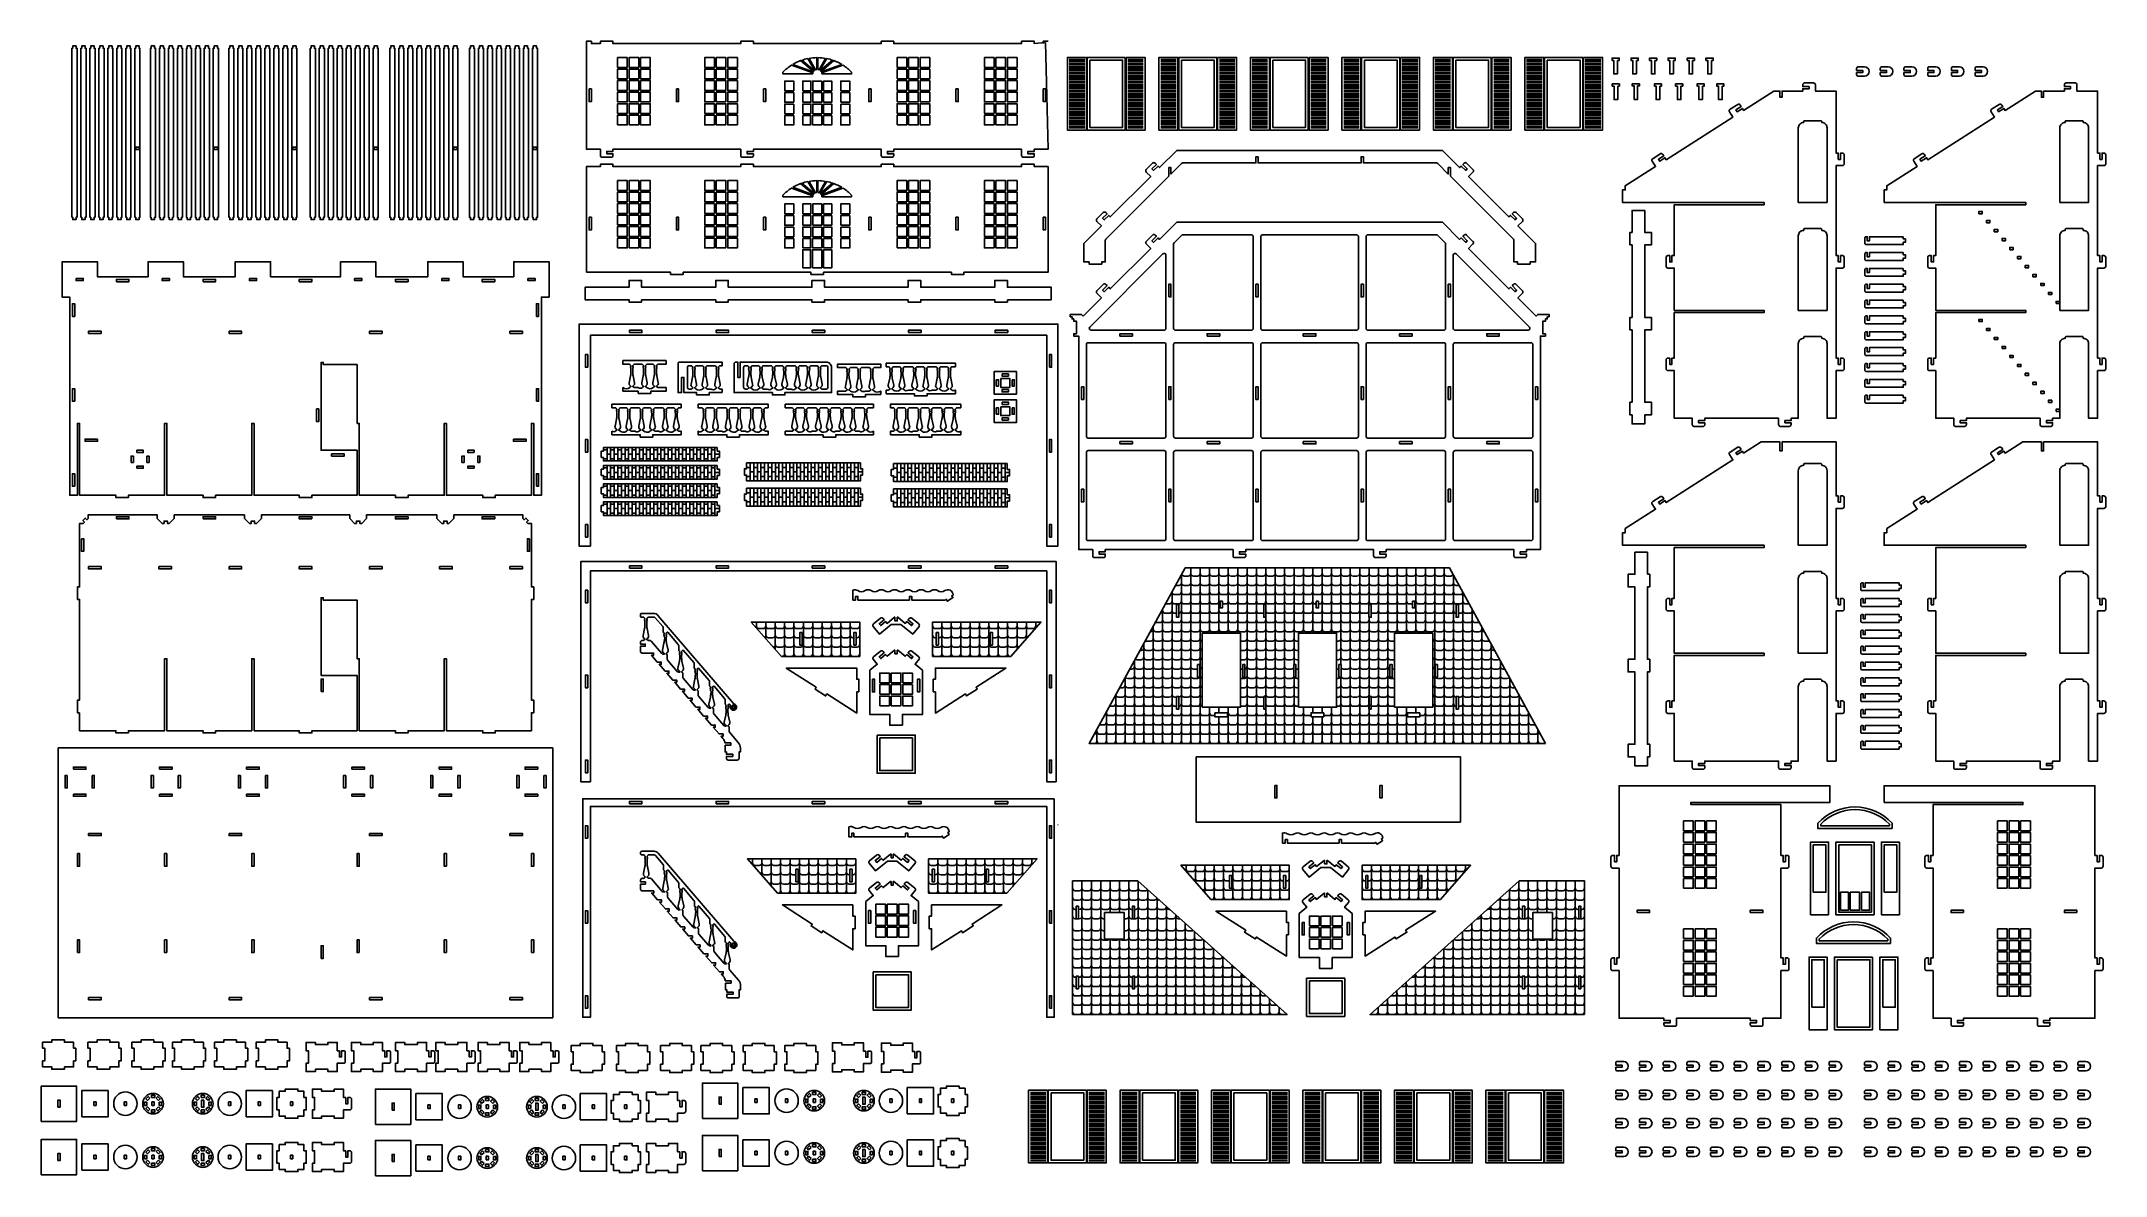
# Model space of a CAD drawing. Extents: x 6592 to 12102, y -827 to 2201.
import ezdxf

# ---------------------------------------------------------------- set-up
doc = ezdxf.new("R2010")
doc.units = 0
doc.header["$MEASUREMENT"] = 0
doc.layers.add('LAYER_1', color=18, linetype='CONTINUOUS')

msp = doc.modelspace()

# ---------------------------------------------------------------- linework, layer by layer
at = {"layer": 'LAYER_1'}
for points in [[(6675.7, 1731.1), (6675.7, 1725.1), (6684.6, 1725.1), (6684.6, 1731.1), (6687, 1731.1), (6687, 2182.3), (6684.6, 2182.3), (6684.6, 2188.3), (6675.7, 2188.3), (6675.7, 2182.3), (6673.3, 2182.3), (6673.3, 1731.1)], [(6699.7, 1731.1), (6699.7, 1725.1), (6708.6, 1725.1), (6708.6, 1731.1), (6711, 1731.1), (6711, 2182.3), (6708.6, 2182.3), (6708.6, 2188.3), (6699.7, 2188.3), (6699.7, 2182.3), (6697.3, 2182.3), (6697.3, 1731.1)], [(6723.7, 1731.1), (6723.7, 1725.1), (6732.6, 1725.1), (6732.6, 1731.1), (6735, 1731.1), (6735, 2182.3), (6732.6, 2182.3), (6732.6, 2188.3), (6723.7, 2188.3), (6723.7, 2182.3), (6721.3, 2182.3), (6721.3, 1731.1)], [(6747.7, 1731.1), (6747.7, 1725.1), (6756.6, 1725.1), (6756.6, 1731.1), (6759, 1731.1), (6759, 2182.3), (6756.6, 2182.3), (6756.6, 2188.3), (6747.7, 2188.3), (6747.7, 2182.3), (6745.3, 2182.3), (6745.3, 1731.1)], [(6771.7, 1731.1), (6771.7, 1725.1), (6780.6, 1725.1), (6780.6, 1731.1), (6783, 1731.1), (6783, 2182.3), (6780.6, 2182.3), (6780.6, 2188.3), (6771.7, 2188.3), (6771.7, 2182.3), (6769.3, 2182.3), (6769.3, 1731.1)], [(6795.7, 1731.1), (6795.7, 1725.1), (6804.6, 1725.1), (6804.6, 1731.1), (6807, 1731.1), (6807, 2182.3), (6804.6, 2182.3), (6804.6, 2188.3), (6795.7, 2188.3), (6795.7, 2182.3), (6793.3, 2182.3), (6793.3, 1731.1)], [(6819.7, 1731.1), (6819.7, 1725.1), (6828.6, 1725.1), (6828.6, 1731.1), (6831, 1731.1), (6831, 2182.3), (6828.6, 2182.3), (6828.6, 2188.3), (6819.7, 2188.3), (6819.7, 2182.3), (6817.3, 2182.3), (6817.3, 1731.1)], [(6843.7, 1731.1), (6843.7, 1725.1), (6852.6, 1725.1), (6852.6, 1731.1), (6855, 1731.1), (6855, 2182.3), (6852.6, 2182.3), (6852.6, 2188.3), (6843.7, 2188.3), (6843.7, 2182.3), (6841.3, 2182.3), (6841.3, 1731.1)], [(6885.2, 1731.1), (6885.2, 1725.1), (6894.1, 1725.1), (6894.1, 1731.1), (6896.5, 1731.1), (6896.5, 2182.3), (6894.1, 2182.3), (6894.1, 2188.3), (6885.2, 2188.3), (6885.2, 2182.3), (6882.8, 2182.3), (6882.8, 1731.1)], [(6909.2, 1731.1), (6909.2, 1725.1), (6918.1, 1725.1), (6918.1, 1731.1), (6920.5, 1731.1), (6920.5, 2182.3), (6918.1, 2182.3), (6918.1, 2188.3), (6909.2, 2188.3), (6909.2, 2182.3), (6906.8, 2182.3), (6906.8, 1731.1)], [(6933.2, 1731.1), (6933.2, 1725.1), (6942.1, 1725.1), (6942.1, 1731.1), (6944.5, 1731.1), (6944.5, 2182.3), (6942.1, 2182.3), (6942.1, 2188.3), (6933.2, 2188.3), (6933.2, 2182.3), (6930.8, 2182.3), (6930.8, 1731.1)], [(6957.2, 1731.1), (6957.2, 1725.1), (6966.1, 1725.1), (6966.1, 1731.1), (6968.5, 1731.1), (6968.5, 2182.3), (6966.1, 2182.3), (6966.1, 2188.3), (6957.2, 2188.3), (6957.2, 2182.3), (6954.8, 2182.3), (6954.8, 1731.1)], [(6981.2, 1731.1), (6981.2, 1725.1), (6990.1, 1725.1), (6990.1, 1731.1), (6992.5, 1731.1), (6992.5, 2182.3), (6990.1, 2182.3), (6990.1, 2188.3), (6981.2, 2188.3), (6981.2, 2182.3), (6978.8, 2182.3), (6978.8, 1731.1)], [(7005.2, 1731.1), (7005.2, 1725.1), (7014.1, 1725.1), (7014.1, 1731.1), (7016.5, 1731.1), (7016.5, 2182.3), (7014.1, 2182.3), (7014.1, 2188.3), (7005.2, 2188.3), (7005.2, 2182.3), (7002.8, 2182.3), (7002.8, 1731.1)], [(7029.2, 1731.1), (7029.2, 1725.1), (7038.1, 1725.1), (7038.1, 1731.1), (7040.5, 1731.1), (7040.5, 2182.3), (7038.1, 2182.3), (7038.1, 2188.3), (7029.2, 2188.3), (7029.2, 2182.3), (7026.8, 2182.3), (7026.8, 1731.1)], [(7053.2, 1731.1), (7053.2, 1725.1), (7062.1, 1725.1), (7062.1, 1731.1), (7064.5, 1731.1), (7064.5, 2182.3), (7062.1, 2182.3), (7062.1, 2188.3), (7053.2, 2188.3), (7053.2, 2182.3), (7050.8, 2182.3), (7050.8, 1731.1)], [(7094.7, 1731.1), (7094.7, 1725.1), (7103.6, 1725.1), (7103.6, 1731.1), (7106, 1731.1), (7106, 2182.3), (7103.6, 2182.3), (7103.6, 2188.3), (7094.7, 2188.3), (7094.7, 2182.3), (7092.3, 2182.3), (7092.3, 1731.1)], [(7118.7, 1731.1), (7118.7, 1725.1), (7127.6, 1725.1), (7127.6, 1731.1), (7130, 1731.1), (7130, 2182.3), (7127.6, 2182.3), (7127.6, 2188.3), (7118.7, 2188.3), (7118.7, 2182.3), (7116.3, 2182.3), (7116.3, 1731.1)], [(7142.7, 1731.1), (7142.7, 1725.1), (7151.6, 1725.1), (7151.6, 1731.1), (7154, 1731.1), (7154, 2182.3), (7151.6, 2182.3), (7151.6, 2188.3), (7142.7, 2188.3), (7142.7, 2182.3), (7140.3, 2182.3), (7140.3, 1731.1)], [(7166.7, 1731.1), (7166.7, 1725.1), (7175.6, 1725.1), (7175.6, 1731.1), (7178, 1731.1), (7178, 2182.3), (7175.6, 2182.3), (7175.6, 2188.3), (7166.7, 2188.3), (7166.7, 2182.3), (7164.3, 2182.3), (7164.3, 1731.1)], [(7190.7, 1731.1), (7190.7, 1725.1), (7199.6, 1725.1), (7199.6, 1731.1), (7202, 1731.1), (7202, 2182.3), (7199.6, 2182.3), (7199.6, 2188.3), (7190.7, 2188.3), (7190.7, 2182.3), (7188.3, 2182.3), (7188.3, 1731.1)], [(7214.7, 1731.1), (7214.7, 1725.1), (7223.6, 1725.1), (7223.6, 1731.1), (7226, 1731.1), (7226, 2182.3), (7223.6, 2182.3), (7223.6, 2188.3), (7214.7, 2188.3), (7214.7, 2182.3), (7212.3, 2182.3), (7212.3, 1731.1)], [(7238.7, 1731.1), (7238.7, 1725.1), (7247.6, 1725.1), (7247.6, 1731.1), (7250, 1731.1), (7250, 2182.3), (7247.6, 2182.3), (7247.6, 2188.3), (7238.7, 2188.3), (7238.7, 2182.3), (7236.3, 2182.3), (7236.3, 1731.1)], [(7262.7, 1731.1), (7262.7, 1725.1), (7271.6, 1725.1), (7271.6, 1731.1), (7274, 1731.1), (7274, 2182.3), (7271.6, 2182.3), (7271.6, 2188.3), (7262.7, 2188.3), (7262.7, 2182.3), (7260.3, 2182.3), (7260.3, 1731.1)], [(7311.8, 1731.1), (7311.8, 1725.1), (7320.8, 1725.1), (7320.8, 1731.1), (7323.2, 1731.1), (7323.2, 2182.3), (7320.8, 2182.3), (7320.8, 2188.3), (7311.8, 2188.3), (7311.8, 2182.3), (7309.4, 2182.3), (7309.4, 1731.1)], [(7335.8, 1731.1), (7335.8, 1725.1), (7344.8, 1725.1), (7344.8, 1731.1), (7347.2, 1731.1), (7347.2, 2182.3), (7344.8, 2182.3), (7344.8, 2188.3), (7335.8, 2188.3), (7335.8, 2182.3), (7333.4, 2182.3), (7333.4, 1731.1)], [(7359.8, 1731.1), (7359.8, 1725.1), (7368.8, 1725.1), (7368.8, 1731.1), (7371.2, 1731.1), (7371.2, 2182.3), (7368.8, 2182.3), (7368.8, 2188.3), (7359.8, 2188.3), (7359.8, 2182.3), (7357.4, 2182.3), (7357.4, 1731.1)], [(7383.8, 1731.1), (7383.8, 1725.1), (7392.8, 1725.1), (7392.8, 1731.1), (7395.2, 1731.1), (7395.2, 2182.3), (7392.8, 2182.3), (7392.8, 2188.3), (7383.8, 2188.3), (7383.8, 2182.3), (7381.4, 2182.3), (7381.4, 1731.1)], [(7407.8, 1731.1), (7407.8, 1725.1), (7416.8, 1725.1), (7416.8, 1731.1), (7419.2, 1731.1), (7419.2, 2182.3), (7416.8, 2182.3), (7416.8, 2188.3), (7407.8, 2188.3), (7407.8, 2182.3), (7405.4, 2182.3), (7405.4, 1731.1)], [(7431.8, 1731.1), (7431.8, 1725.1), (7440.8, 1725.1), (7440.8, 1731.1), (7443.2, 1731.1), (7443.2, 2182.3), (7440.8, 2182.3), (7440.8, 2188.3), (7431.8, 2188.3), (7431.8, 2182.3), (7429.4, 2182.3), (7429.4, 1731.1)], [(7455.8, 1731.1), (7455.8, 1725.1), (7464.8, 1725.1), (7464.8, 1731.1), (7467.2, 1731.1), (7467.2, 2182.3), (7464.8, 2182.3), (7464.8, 2188.3), (7455.8, 2188.3), (7455.8, 2182.3), (7453.4, 2182.3), (7453.4, 1731.1)], [(7479.8, 1731.1), (7479.8, 1725.1), (7488.8, 1725.1), (7488.8, 1731.1), (7491.2, 1731.1), (7491.2, 2182.3), (7488.8, 2182.3), (7488.8, 2188.3), (7479.8, 2188.3), (7479.8, 2182.3), (7477.4, 2182.3), (7477.4, 1731.1)], [(7524.3, 1731.1), (7524.3, 1725.1), (7533.3, 1725.1), (7533.3, 1731.1), (7535.7, 1731.1), (7535.7, 2182.3), (7533.3, 2182.3), (7533.3, 2188.3), (7524.3, 2188.3), (7524.3, 2182.3), (7521.9, 2182.3), (7521.9, 1731.1)], [(7548.3, 1731.1), (7548.3, 1725.1), (7557.3, 1725.1), (7557.3, 1731.1), (7559.7, 1731.1), (7559.7, 2182.3), (7557.3, 2182.3), (7557.3, 2188.3), (7548.3, 2188.3), (7548.3, 2182.3), (7545.9, 2182.3), (7545.9, 1731.1)], [(7572.3, 1731.1), (7572.3, 1725.1), (7581.3, 1725.1), (7581.3, 1731.1), (7583.7, 1731.1), (7583.7, 2182.3), (7581.3, 2182.3), (7581.3, 2188.3), (7572.3, 2188.3), (7572.3, 2182.3), (7569.9, 2182.3), (7569.9, 1731.1)], [(7596.3, 1731.1), (7596.3, 1725.1), (7605.3, 1725.1), (7605.3, 1731.1), (7607.7, 1731.1), (7607.7, 2182.3), (7605.3, 2182.3), (7605.3, 2188.3), (7596.3, 2188.3), (7596.3, 2182.3), (7593.9, 2182.3), (7593.9, 1731.1)], [(7620.3, 1731.1), (7620.3, 1725.1), (7629.3, 1725.1), (7629.3, 1731.1), (7631.7, 1731.1), (7631.7, 2182.3), (7629.3, 2182.3), (7629.3, 2188.3), (7620.3, 2188.3), (7620.3, 2182.3), (7617.9, 2182.3), (7617.9, 1731.1)], [(7644.3, 1731.1), (7644.3, 1725.1), (7653.3, 1725.1), (7653.3, 1731.1), (7655.7, 1731.1), (7655.7, 2182.3), (7653.3, 2182.3), (7653.3, 2188.3), (7644.3, 2188.3), (7644.3, 2182.3), (7641.9, 2182.3), (7641.9, 1731.1)], [(7668.3, 1731.1), (7668.3, 1725.1), (7677.3, 1725.1), (7677.3, 1731.1), (7679.7, 1731.1), (7679.7, 2182.3), (7677.3, 2182.3), (7677.3, 2188.3), (7668.3, 2188.3), (7668.3, 2182.3), (7665.9, 2182.3), (7665.9, 1731.1)], [(7692.3, 1731.1), (7692.3, 1725.1), (7701.3, 1725.1), (7701.3, 1731.1), (7703.7, 1731.1), (7703.7, 2182.3), (7701.3, 2182.3), (7701.3, 2188.3), (7692.3, 2188.3), (7692.3, 2182.3), (7689.9, 2182.3), (7689.9, 1731.1)], [(7736.9, 1731.1), (7736.9, 1725.1), (7745.9, 1725.1), (7745.9, 1731.1), (7748.3, 1731.1), (7748.3, 2182.3), (7745.9, 2182.3), (7745.9, 2188.3), (7736.9, 2188.3), (7736.9, 2182.3), (7734.5, 2182.3), (7734.5, 1731.1)], [(7760.9, 1731.1), (7760.9, 1725.1), (7769.9, 1725.1), (7769.9, 1731.1), (7772.3, 1731.1), (7772.3, 2182.3), (7769.9, 2182.3), (7769.9, 2188.3), (7760.9, 2188.3), (7760.9, 2182.3), (7758.5, 2182.3), (7758.5, 1731.1)], [(7784.9, 1731.1), (7784.9, 1725.1), (7793.9, 1725.1), (7793.9, 1731.1), (7796.3, 1731.1), (7796.3, 2182.3), (7793.9, 2182.3), (7793.9, 2188.3), (7784.9, 2188.3), (7784.9, 2182.3), (7782.5, 2182.3), (7782.5, 1731.1)], [(7808.9, 1731.1), (7808.9, 1725.1), (7817.9, 1725.1), (7817.9, 1731.1), (7820.3, 1731.1), (7820.3, 2182.3), (7817.9, 2182.3), (7817.9, 2188.3), (7808.9, 2188.3), (7808.9, 2182.3), (7806.5, 2182.3), (7806.5, 1731.1)], [(7832.9, 1731.1), (7832.9, 1725.1), (7841.9, 1725.1), (7841.9, 1731.1), (7844.3, 1731.1), (7844.3, 2182.3), (7841.9, 2182.3), (7841.9, 2188.3), (7832.9, 2188.3), (7832.9, 2182.3), (7830.5, 2182.3), (7830.5, 1731.1)], [(7856.9, 1731.1), (7856.9, 1725.1), (7865.9, 1725.1), (7865.9, 1731.1), (7868.3, 1731.1), (7868.3, 2182.3), (7865.9, 2182.3), (7865.9, 2188.3), (7856.9, 2188.3), (7856.9, 2182.3), (7854.5, 2182.3), (7854.5, 1731.1)], [(7880.9, 1731.1), (7880.9, 1725.1), (7889.9, 1725.1), (7889.9, 1731.1), (7892.3, 1731.1), (7892.3, 2182.3), (7889.9, 2182.3), (7889.9, 2188.3), (7880.9, 2188.3), (7880.9, 2182.3), (7878.5, 2182.3), (7878.5, 1731.1)], [(7904.9, 1731.1), (7904.9, 1725.1), (7913.9, 1725.1), (7913.9, 1731.1), (7916.3, 1731.1), (7916.3, 2182.3), (7913.9, 2182.3), (7913.9, 2188.3), (7904.9, 2188.3), (7904.9, 2182.3), (7902.5, 2182.3), (7902.5, 1731.1)], [(8129.7, 2131.2), (8155.6, 2131.2), (8155.6, 2157.1), (8129.7, 2157.1)], [(8160.4, 2131.2), (8186.3, 2131.2), (8186.3, 2157.1), (8160.4, 2157.1)], [(8191.1, 2131.2), (8217, 2131.2), (8217, 2157.1), (8191.1, 2157.1)], [(8388.4, 2131.2), (8362.5, 2131.2), (8362.5, 2157.1), (8388.4, 2157.1)], [(8419.1, 2131.2), (8393.2, 2131.2), (8393.2, 2157.1), (8419.1, 2157.1)], [(8449.8, 2131.2), (8423.9, 2131.2), (8423.9, 2157.1), (8449.8, 2157.1)], [(8876.1, 2131.2), (8902, 2131.2), (8902, 2157.1), (8876.1, 2157.1)], [(8906.8, 2131.2), (8932.7, 2131.2), (8932.7, 2157.1), (8906.8, 2157.1)], [(8937.5, 2131.2), (8963.4, 2131.2), (8963.4, 2157.1), (8937.5, 2157.1)], [(9134.8, 2131.2), (9108.9, 2131.2), (9108.9, 2157.1), (9134.8, 2157.1)], [(9165.5, 2131.2), (9139.6, 2131.2), (9139.6, 2157.1), (9165.5, 2157.1)], [(9196.2, 2131.2), (9170.3, 2131.2), (9170.3, 2157.1), (9196.2, 2157.1)], [(9381.6, 2157.8), (9330.7, 2157.8), (9330.7, 1963.9), (9381.6, 1963.9)], [(9485.2, 2157.8), (9485.2, 1963.9), (9383.5, 1963.9), (9383.5, 2157.8)], [(9390.7, 2150.6), (9478, 2150.6), (9478, 1971.1), (9390.7, 1971.1)], [(9487.2, 2157.8), (9538, 2157.8), (9538, 1963.9), (9487.2, 1963.9)], [(9625.8, 2157.8), (9574.9, 2157.8), (9574.9, 1963.9), (9625.8, 1963.9)], [(9729.4, 2157.8), (9729.4, 1963.9), (9627.7, 1963.9), (9627.7, 2157.8)], [(9634.9, 2150.6), (9722.2, 2150.6), (9722.2, 1971.1), (9634.9, 1971.1)], [(9731.4, 2157.8), (9782.2, 2157.8), (9782.2, 1963.9), (9731.4, 1963.9)], [(9870, 2157.8), (9819.1, 2157.8), (9819.1, 1963.9), (9870, 1963.9)], [(9973.6, 2157.8), (9973.6, 1963.9), (9871.9, 1963.9), (9871.9, 2157.8)], [(9879.1, 2150.6), (9966.4, 2150.6), (9966.4, 1971.1), (9879.1, 1971.1)], [(9975.6, 2157.8), (10026.4, 2157.8), (10026.4, 1963.9), (9975.6, 1963.9)], [(10114.2, 2157.8), (10063.3, 2157.8), (10063.3, 1963.9), (10114.2, 1963.9)], [(10217.8, 2157.8), (10217.8, 1963.9), (10116.1, 1963.9), (10116.1, 2157.8)], [(10123.3, 2150.6), (10210.6, 2150.6), (10210.6, 1971.1), (10123.3, 1971.1)], [(10219.8, 2157.8), (10270.6, 2157.8), (10270.6, 1963.9), (10219.8, 1963.9)], [(10358.4, 2157.8), (10307.5, 2157.8), (10307.5, 1963.9), (10358.4, 1963.9)], [(10462, 2157.8), (10462, 1963.9), (10360.3, 1963.9), (10360.3, 2157.8)], [(10367.5, 2150.6), (10454.8, 2150.6), (10454.8, 1971.1), (10367.5, 1971.1)], [(10464, 2157.8), (10514.8, 2157.8), (10514.8, 1963.9), (10464, 1963.9)], [(10602.6, 2157.8), (10551.7, 2157.8), (10551.7, 1963.9), (10602.6, 1963.9)], [(10706.2, 2157.8), (10706.2, 1963.9), (10604.5, 1963.9), (10604.5, 2157.8)], [(10611.7, 2150.6), (10699, 2150.6), (10699, 1971.1), (10611.7, 1971.1)], [(10708.2, 2157.8), (10759, 2157.8), (10759, 1963.9), (10708.2, 1963.9)], [(10798.8, 2149.9), (10798.8, 2113.9), (10789.2, 2113.9), (10789.2, 2149.9), (10784.4, 2149.9), (10784.4, 2155.9), (10803.6, 2155.9), (10803.6, 2149.9)], [(10849.5, 2149.9), (10849.5, 2113.9), (10839.9, 2113.9), (10839.9, 2149.9), (10835.1, 2149.9), (10835.1, 2155.9), (10854.3, 2155.9), (10854.3, 2149.9)], [(10899.1, 2149.9), (10899.1, 2113.9), (10889.5, 2113.9), (10889.5, 2149.9), (10884.7, 2149.9), (10884.7, 2155.9), (10903.9, 2155.9), (10903.9, 2149.9)], [(10948.3, 2149.9), (10948.3, 2113.9), (10938.7, 2113.9), (10938.7, 2149.9), (10933.9, 2149.9), (10933.9, 2155.9), (10953.1, 2155.9), (10953.1, 2149.9)], [(10999.5, 2149.9), (10999.5, 2113.9), (10989.9, 2113.9), (10989.9, 2149.9), (10985.1, 2149.9), (10985.1, 2155.9), (11004.3, 2155.9), (11004.3, 2149.9)], [(11049.6, 2149.9), (11049.6, 2113.9), (11040, 2113.9), (11040, 2149.9), (11035.2, 2149.9), (11035.2, 2155.9), (11054.4, 2155.9), (11054.4, 2149.9)], [(8129.7, 2100.5), (8155.6, 2100.5), (8155.6, 2126.4), (8129.7, 2126.4)], [(8129.7, 2069.8), (8155.6, 2069.8), (8155.6, 2095.7), (8129.7, 2095.7)], [(8160.4, 2100.5), (8186.3, 2100.5), (8186.3, 2126.4), (8160.4, 2126.4)], [(8160.4, 2069.8), (8186.3, 2069.8), (8186.3, 2095.7), (8160.4, 2095.7)], [(8191.1, 2100.5), (8217, 2100.5), (8217, 2126.4), (8191.1, 2126.4)], [(8191.1, 2069.8), (8217, 2069.8), (8217, 2095.7), (8191.1, 2095.7)], [(8388.4, 2100.5), (8362.5, 2100.5), (8362.5, 2126.4), (8388.4, 2126.4)], [(8388.4, 2069.8), (8362.5, 2069.8), (8362.5, 2095.7), (8388.4, 2095.7)], [(8419.1, 2100.5), (8393.2, 2100.5), (8393.2, 2126.4), (8419.1, 2126.4)], [(8419.1, 2069.8), (8393.2, 2069.8), (8393.2, 2095.7), (8419.1, 2095.7)], [(8449.8, 2100.5), (8423.9, 2100.5), (8423.9, 2126.4), (8449.8, 2126.4)], [(8449.8, 2069.8), (8423.9, 2069.8), (8423.9, 2095.7), (8449.8, 2095.7)], [(8600.1, 2068.8), (8576.1, 2068.8), (8576.1, 2094.7), (8600.1, 2094.7)], [(8624.1, 2068.8), (8646, 2068.8), (8646, 2094.7), (8624.1, 2094.7)], [(8650.8, 2068.8), (8675.1, 2068.8), (8675.1, 2094.7), (8650.8, 2094.7)], [(8679.9, 2068.8), (8701.8, 2068.8), (8701.8, 2094.7), (8679.9, 2094.7)], [(8725.8, 2068.8), (8749.8, 2068.8), (8749.8, 2094.7), (8725.8, 2094.7)], [(8876.1, 2100.5), (8902, 2100.5), (8902, 2126.4), (8876.1, 2126.4)], [(8876.1, 2069.8), (8902, 2069.8), (8902, 2095.7), (8876.1, 2095.7)], [(8906.8, 2100.5), (8932.7, 2100.5), (8932.7, 2126.4), (8906.8, 2126.4)], [(8906.8, 2069.8), (8932.7, 2069.8), (8932.7, 2095.7), (8906.8, 2095.7)], [(8937.5, 2100.5), (8963.4, 2100.5), (8963.4, 2126.4), (8937.5, 2126.4)], [(8937.5, 2069.8), (8963.4, 2069.8), (8963.4, 2095.7), (8937.5, 2095.7)], [(9134.8, 2100.5), (9108.9, 2100.5), (9108.9, 2126.4), (9134.8, 2126.4)], [(9134.8, 2069.8), (9108.9, 2069.8), (9108.9, 2095.7), (9134.8, 2095.7)], [(9165.5, 2100.5), (9139.6, 2100.5), (9139.6, 2126.4), (9165.5, 2126.4)], [(9165.5, 2069.8), (9139.6, 2069.8), (9139.6, 2095.7), (9165.5, 2095.7)], [(9196.2, 2100.5), (9170.3, 2100.5), (9170.3, 2126.4), (9196.2, 2126.4)], [(9196.2, 2069.8), (9170.3, 2069.8), (9170.3, 2095.7), (9196.2, 2095.7)], [(8054, 2073.6), (8060, 2073.6), (8060, 2040), (8054, 2040)], [(8129.7, 2039), (8155.6, 2039), (8155.6, 2065), (8129.7, 2065)], [(8160.4, 2039), (8186.3, 2039), (8186.3, 2065), (8160.4, 2065)], [(8191.1, 2039), (8217, 2039), (8217, 2065), (8191.1, 2065)], [(8286.8, 2073.6), (8292.8, 2073.6), (8292.8, 2040), (8286.8, 2040)], [(8388.4, 2039), (8362.5, 2039), (8362.5, 2065), (8388.4, 2065)], [(8419.1, 2039), (8393.2, 2039), (8393.2, 2065), (8419.1, 2065)], [(8449.8, 2039), (8423.9, 2039), (8423.9, 2065), (8449.8, 2065)], [(8519.6, 2073.6), (8525.6, 2073.6), (8525.6, 2040), (8519.6, 2040)], [(8600.1, 2038.1), (8576.1, 2038.1), (8576.1, 2064), (8600.1, 2064)], [(8624.1, 2038.1), (8646, 2038.1), (8646, 2064), (8624.1, 2064)], [(8650.8, 2038.1), (8675.1, 2038.1), (8675.1, 2064), (8650.8, 2064)], [(8679.9, 2038.1), (8701.8, 2038.1), (8701.8, 2064), (8679.9, 2064)], [(8725.8, 2038.1), (8749.8, 2038.1), (8749.8, 2064), (8725.8, 2064)], [(8800.4, 2073.6), (8806.4, 2073.6), (8806.4, 2040), (8800.4, 2040)], [(8876.1, 2039), (8902, 2039), (8902, 2065), (8876.1, 2065)], [(8906.8, 2039), (8932.7, 2039), (8932.7, 2065), (8906.8, 2065)], [(8937.5, 2039), (8963.4, 2039), (8963.4, 2065), (8937.5, 2065)], [(9033.2, 2073.6), (9039.2, 2073.6), (9039.2, 2040), (9033.2, 2040)], [(9134.8, 2039), (9108.9, 2039), (9108.9, 2065), (9134.8, 2065)], [(9165.5, 2039), (9139.6, 2039), (9139.6, 2065), (9165.5, 2065)], [(9196.2, 2039), (9170.3, 2039), (9170.3, 2065), (9196.2, 2065)], [(9266, 2073.6), (9272, 2073.6), (9272, 2040), (9266, 2040)], [(10799.5, 2081.1), (10799.5, 2045.1), (10789.9, 2045.1), (10789.9, 2081.1), (10785.1, 2081.1), (10785.1, 2087.1), (10804.3, 2087.1), (10804.3, 2081.1)], [(10852.7, 2081.5), (10852.7, 2045.5), (10843.1, 2045.5), (10843.1, 2081.5), (10838.3, 2081.5), (10838.3, 2087.5), (10857.5, 2087.5), (10857.5, 2081.5)], [(10911.8, 2081.1), (10911.8, 2045.1), (10902.2, 2045.1), (10902.2, 2081.1), (10897.4, 2081.1), (10897.4, 2087.1), (10916.6, 2087.1), (10916.6, 2081.1)], [(10968.4, 2081.1), (10968.4, 2045.1), (10958.8, 2045.1), (10958.8, 2081.1), (10954, 2081.1), (10954, 2087.1), (10973.2, 2087.1), (10973.2, 2081.1)], [(11025.8, 2081.1), (11025.8, 2045.1), (11016.2, 2045.1), (11016.2, 2081.1), (11011.4, 2081.1), (11011.4, 2087.1), (11030.6, 2087.1), (11030.6, 2081.1)], [(11078.5, 2081.1), (11078.5, 2045.1), (11068.9, 2045.1), (11068.9, 2081.1), (11064.1, 2081.1), (11064.1, 2087.1), (11083.3, 2087.1), (11083.3, 2081.1)], [(8129.7, 2008.3), (8155.6, 2008.3), (8155.6, 2034.2), (8129.7, 2034.2)], [(8129.7, 1977.6), (8155.6, 1977.6), (8155.6, 2003.5), (8129.7, 2003.5)], [(8160.4, 2008.3), (8186.3, 2008.3), (8186.3, 2034.2), (8160.4, 2034.2)], [(8160.4, 1977.6), (8186.3, 1977.6), (8186.3, 2003.5), (8160.4, 2003.5)], [(8191.1, 2008.3), (8217, 2008.3), (8217, 2034.2), (8191.1, 2034.2)], [(8191.1, 1977.6), (8217, 1977.6), (8217, 2003.5), (8191.1, 2003.5)], [(8388.4, 2008.3), (8362.5, 2008.3), (8362.5, 2034.2), (8388.4, 2034.2)], [(8388.4, 1977.6), (8362.5, 1977.6), (8362.5, 2003.5), (8388.4, 2003.5)], [(8419.1, 2008.3), (8393.2, 2008.3), (8393.2, 2034.2), (8419.1, 2034.2)], [(8419.1, 1977.6), (8393.2, 1977.6), (8393.2, 2003.5), (8419.1, 2003.5)], [(8449.8, 2008.3), (8423.9, 2008.3), (8423.9, 2034.2), (8449.8, 2034.2)], [(8449.8, 1977.6), (8423.9, 1977.6), (8423.9, 2003.5), (8449.8, 2003.5)], [(8600.1, 2033.3), (8600.1, 2007.4), (8576.1, 2007.4), (8576.1, 2033.3)], [(8600.1, 2002.6), (8600.1, 1977.6), (8576.1, 1977.6), (8576.1, 2002.6)], [(8624.1, 2007.4), (8646, 2007.4), (8646, 2033.3), (8624.1, 2033.3)], [(8624.1, 1977.6), (8645.2, 1977.6), (8645.2, 2002.6), (8624.1, 2002.6)], [(8650, 1977.6), (8675.1, 1977.6), (8675.1, 2002.6), (8650, 2002.6)], [(8650.8, 2007.4), (8675.1, 2007.4), (8675.1, 2033.3), (8650.8, 2033.3)], [(8679.9, 2007.4), (8701.8, 2007.4), (8701.8, 2033.3), (8679.9, 2033.3)], [(8679.9, 1977.6), (8701.8, 1977.6), (8701.8, 2002.6), (8679.9, 2002.6)], [(8725.8, 2033.3), (8725.8, 2007.4), (8749.8, 2007.4), (8749.8, 2033.3)], [(8725.8, 2002.6), (8725.8, 1977.6), (8749.8, 1977.6), (8749.8, 2002.6)], [(8876.1, 2008.3), (8902, 2008.3), (8902, 2034.2), (8876.1, 2034.2)], [(8876.1, 1977.6), (8902, 1977.6), (8902, 2003.5), (8876.1, 2003.5)], [(8906.8, 2008.3), (8932.7, 2008.3), (8932.7, 2034.2), (8906.8, 2034.2)], [(8906.8, 1977.6), (8932.7, 1977.6), (8932.7, 2003.5), (8906.8, 2003.5)], [(8937.5, 2008.3), (8963.4, 2008.3), (8963.4, 2034.2), (8937.5, 2034.2)], [(8937.5, 1977.6), (8963.4, 1977.6), (8963.4, 2003.5), (8937.5, 2003.5)], [(9134.8, 2008.3), (9108.9, 2008.3), (9108.9, 2034.2), (9134.8, 2034.2)], [(9134.8, 1977.6), (9108.9, 1977.6), (9108.9, 2003.5), (9134.8, 2003.5)], [(9165.5, 2008.3), (9139.6, 2008.3), (9139.6, 2034.2), (9165.5, 2034.2)], [(9165.5, 1977.6), (9139.6, 1977.6), (9139.6, 2003.5), (9165.5, 2003.5)], [(9196.2, 2008.3), (9170.3, 2008.3), (9170.3, 2034.2), (9196.2, 2034.2)], [(9196.2, 1977.6), (9170.3, 1977.6), (9170.3, 2003.5), (9196.2, 2003.5)], [(6852.6, 1918.2), (6843.7, 1918.2), (6843.7, 1912.2), (6852.6, 1912.2)], [(7062.1, 1918.2), (7053.2, 1918.2), (7053.2, 1912.2), (7062.1, 1912.2)], [(7271.6, 1918.2), (7262.7, 1918.2), (7262.7, 1912.2), (7271.6, 1912.2)], [(7488.8, 1918.2), (7479.8, 1918.2), (7479.8, 1912.2), (7488.8, 1912.2)], [(7701.3, 1918.2), (7692.3, 1918.2), (7692.3, 1912.2), (7701.3, 1912.2)], [(7913.9, 1918.2), (7904.9, 1918.2), (7904.9, 1912.2), (7913.9, 1912.2)], [(8046.8, 1584.5), (8271.4, 1584.5), (8271.4, 1578.5), (8305, 1578.5), (8305, 1584.5), (8646.2, 1584.5), (8646.2, 1578.5), (8679.8, 1578.5), (8679.8, 1584.5), (9021, 1584.5), (9021, 1578.5), (9054.6, 1578.5), (9054.6, 1584.5), (9279.2, 1584.5), (9279.2, 1866.5), (9242, 1866.5), (9242, 1872.5), (9208.4, 1872.5), (9208.4, 1866.5), (8867.2, 1866.5), (8867.2, 1872.5), (8833.6, 1872.5), (8833.6, 1866.5), (8492.4, 1866.5), (8492.4, 1872.5), (8458.8, 1872.5), (8458.8, 1866.5), (8117.6, 1866.5), (8117.6, 1872.5), (8084, 1872.5), (8084, 1866.5), (8046.8, 1866.5)], [(8129.7, 1802.9), (8155.6, 1802.9), (8155.6, 1828.9), (8129.7, 1828.9)], [(8160.4, 1802.9), (8186.3, 1802.9), (8186.3, 1828.9), (8160.4, 1828.9)], [(8191.1, 1802.9), (8217, 1802.9), (8217, 1828.9), (8191.1, 1828.9)], [(8388.4, 1802.9), (8362.5, 1802.9), (8362.5, 1828.9), (8388.4, 1828.9)], [(8419.1, 1802.9), (8393.2, 1802.9), (8393.2, 1828.9), (8419.1, 1828.9)], [(8449.8, 1802.9), (8423.9, 1802.9), (8423.9, 1828.9), (8449.8, 1828.9)], [(8876.1, 1802.9), (8902, 1802.9), (8902, 1828.9), (8876.1, 1828.9)], [(8906.8, 1802.9), (8932.7, 1802.9), (8932.7, 1828.9), (8906.8, 1828.9)], [(8937.5, 1802.9), (8963.4, 1802.9), (8963.4, 1828.9), (8937.5, 1828.9)], [(9134.8, 1802.9), (9108.9, 1802.9), (9108.9, 1828.9), (9134.8, 1828.9)], [(9165.5, 1802.9), (9139.6, 1802.9), (9139.6, 1828.9), (9165.5, 1828.9)], [(9196.2, 1802.9), (9170.3, 1802.9), (9170.3, 1828.9), (9196.2, 1828.9)], [(8129.7, 1772.2), (8155.6, 1772.2), (8155.6, 1798.1), (8129.7, 1798.1)], [(8129.7, 1741.5), (8155.6, 1741.5), (8155.6, 1767.4), (8129.7, 1767.4)], [(8160.4, 1772.2), (8186.3, 1772.2), (8186.3, 1798.1), (8160.4, 1798.1)], [(8160.4, 1741.5), (8186.3, 1741.5), (8186.3, 1767.4), (8160.4, 1767.4)], [(8191.1, 1772.2), (8217, 1772.2), (8217, 1798.1), (8191.1, 1798.1)], [(8191.1, 1741.5), (8217, 1741.5), (8217, 1767.4), (8191.1, 1767.4)], [(8388.4, 1772.2), (8362.5, 1772.2), (8362.5, 1798.1), (8388.4, 1798.1)], [(8388.4, 1741.5), (8362.5, 1741.5), (8362.5, 1767.4), (8388.4, 1767.4)], [(8419.1, 1772.2), (8393.2, 1772.2), (8393.2, 1798.1), (8419.1, 1798.1)], [(8419.1, 1741.5), (8393.2, 1741.5), (8393.2, 1767.4), (8419.1, 1767.4)], [(8449.8, 1772.2), (8423.9, 1772.2), (8423.9, 1798.1), (8449.8, 1798.1)], [(8449.8, 1741.5), (8423.9, 1741.5), (8423.9, 1767.4), (8449.8, 1767.4)], [(8600.1, 1740.5), (8576.1, 1740.5), (8576.1, 1766.5), (8600.1, 1766.5)], [(8624.1, 1740.5), (8646, 1740.5), (8646, 1766.5), (8624.1, 1766.5)], [(8650.8, 1740.5), (8675.1, 1740.5), (8675.1, 1766.5), (8650.8, 1766.5)], [(8679.9, 1740.5), (8701.8, 1740.5), (8701.8, 1766.5), (8679.9, 1766.5)], [(8725.8, 1740.5), (8749.8, 1740.5), (8749.8, 1766.5), (8725.8, 1766.5)], [(8876.1, 1772.2), (8902, 1772.2), (8902, 1798.1), (8876.1, 1798.1)], [(8876.1, 1741.5), (8902, 1741.5), (8902, 1767.4), (8876.1, 1767.4)], [(8906.8, 1772.2), (8932.7, 1772.2), (8932.7, 1798.1), (8906.8, 1798.1)], [(8906.8, 1741.5), (8932.7, 1741.5), (8932.7, 1767.4), (8906.8, 1767.4)], [(8937.5, 1772.2), (8963.4, 1772.2), (8963.4, 1798.1), (8937.5, 1798.1)], [(8937.5, 1741.5), (8963.4, 1741.5), (8963.4, 1767.4), (8937.5, 1767.4)], [(9134.8, 1772.2), (9108.9, 1772.2), (9108.9, 1798.1), (9134.8, 1798.1)], [(9134.8, 1741.5), (9108.9, 1741.5), (9108.9, 1767.4), (9134.8, 1767.4)], [(9165.5, 1772.2), (9139.6, 1772.2), (9139.6, 1798.1), (9165.5, 1798.1)], [(9165.5, 1741.5), (9139.6, 1741.5), (9139.6, 1767.4), (9165.5, 1767.4)], [(9196.2, 1772.2), (9170.3, 1772.2), (9170.3, 1798.1), (9196.2, 1798.1)], [(9196.2, 1741.5), (9170.3, 1741.5), (9170.3, 1767.4), (9196.2, 1767.4)], [(8054, 1730.9), (8060, 1730.9), (8060, 1697.3), (8054, 1697.3)], [(8129.7, 1710.8), (8155.6, 1710.8), (8155.6, 1736.7), (8129.7, 1736.7)], [(8160.4, 1710.8), (8186.3, 1710.8), (8186.3, 1736.7), (8160.4, 1736.7)], [(8191.1, 1710.8), (8217, 1710.8), (8217, 1736.7), (8191.1, 1736.7)], [(8286.8, 1730.9), (8292.8, 1730.9), (8292.8, 1697.3), (8286.8, 1697.3)], [(8388.4, 1710.8), (8362.5, 1710.8), (8362.5, 1736.7), (8388.4, 1736.7)], [(8419.1, 1710.8), (8393.2, 1710.8), (8393.2, 1736.7), (8419.1, 1736.7)], [(8449.8, 1710.8), (8423.9, 1710.8), (8423.9, 1736.7), (8449.8, 1736.7)], [(8519.6, 1730.9), (8525.6, 1730.9), (8525.6, 1697.3), (8519.6, 1697.3)], [(8600.1, 1709.8), (8576.1, 1709.8), (8576.1, 1735.7), (8600.1, 1735.7)], [(8624.1, 1709.8), (8646, 1709.8), (8646, 1735.7), (8624.1, 1735.7)], [(8650.8, 1709.8), (8675.1, 1709.8), (8675.1, 1735.7), (8650.8, 1735.7)], [(8679.9, 1709.8), (8701.8, 1709.8), (8701.8, 1735.7), (8679.9, 1735.7)], [(8725.8, 1709.8), (8749.8, 1709.8), (8749.8, 1735.7), (8725.8, 1735.7)], [(8800.4, 1730.9), (8806.4, 1730.9), (8806.4, 1697.3), (8800.4, 1697.3)], [(8876.1, 1710.8), (8902, 1710.8), (8902, 1736.7), (8876.1, 1736.7)], [(8906.8, 1710.8), (8932.7, 1710.8), (8932.7, 1736.7), (8906.8, 1736.7)], [(8937.5, 1710.8), (8963.4, 1710.8), (8963.4, 1736.7), (8937.5, 1736.7)], [(9033.2, 1730.9), (9039.2, 1730.9), (9039.2, 1697.3), (9033.2, 1697.3)], [(9134.8, 1710.8), (9108.9, 1710.8), (9108.9, 1736.7), (9134.8, 1736.7)], [(9165.5, 1710.8), (9139.6, 1710.8), (9139.6, 1736.7), (9165.5, 1736.7)], [(9196.2, 1710.8), (9170.3, 1710.8), (9170.3, 1736.7), (9196.2, 1736.7)], [(9266, 1730.9), (9272, 1730.9), (9272, 1697.3), (9266, 1697.3)], [(10838.1, 1690.7), (10832.1, 1690.7), (10832.1, 1657.1), (10838.1, 1657.1), (10838.1, 1463.9), (10832.1, 1463.9), (10832.1, 1430.3), (10838.1, 1430.3), (10838.1, 1237.1), (10832.1, 1237.1), (10832.1, 1203.5), (10838.1, 1203.5), (10838.1, 1179.5), (10871.7, 1179.5), (10871.7, 1203.5), (10889.7, 1203.5), (10889.7, 1237.1), (10871.7, 1237.1), (10871.7, 1430.3), (10889.7, 1430.3), (10889.7, 1463.9), (10871.7, 1463.9), (10871.7, 1657.1), (10889.7, 1657.1), (10889.7, 1690.7), (10871.7, 1690.7), (10871.7, 1749.5), (10838.1, 1749.5)], [(11763.7, 1740.5), (11772.6, 1740.5), (11772.6, 1746.5), (11763.7, 1746.5)], [(11784.3, 1716.5), (11793.3, 1716.5), (11793.3, 1722.5), (11784.3, 1722.5)], [(8129.7, 1680.1), (8155.6, 1680.1), (8155.6, 1706), (8129.7, 1706)], [(8129.7, 1649.3), (8155.6, 1649.3), (8155.6, 1675.3), (8129.7, 1675.3)], [(8160.4, 1680.1), (8186.3, 1680.1), (8186.3, 1706), (8160.4, 1706)], [(8160.4, 1649.3), (8186.3, 1649.3), (8186.3, 1675.3), (8160.4, 1675.3)], [(8191.1, 1680.1), (8217, 1680.1), (8217, 1706), (8191.1, 1706)], [(8191.1, 1649.3), (8217, 1649.3), (8217, 1675.3), (8191.1, 1675.3)], [(8388.4, 1680.1), (8362.5, 1680.1), (8362.5, 1706), (8388.4, 1706)], [(8388.4, 1649.3), (8362.5, 1649.3), (8362.5, 1675.3), (8388.4, 1675.3)], [(8419.1, 1680.1), (8393.2, 1680.1), (8393.2, 1706), (8419.1, 1706)], [(8419.1, 1649.3), (8393.2, 1649.3), (8393.2, 1675.3), (8419.1, 1675.3)], [(8449.8, 1680.1), (8423.9, 1680.1), (8423.9, 1706), (8449.8, 1706)], [(8449.8, 1649.3), (8423.9, 1649.3), (8423.9, 1675.3), (8449.8, 1675.3)], [(8600.1, 1705), (8600.1, 1679.1), (8576.1, 1679.1), (8576.1, 1705)], [(8600.1, 1674.3), (8600.1, 1649.3), (8576.1, 1649.3), (8576.1, 1674.3)], [(8624.1, 1679.1), (8646, 1679.1), (8646, 1705), (8624.1, 1705)], [(8624.1, 1649.3), (8645.2, 1649.3), (8645.2, 1674.3), (8624.1, 1674.3)], [(8650, 1649.3), (8675.1, 1649.3), (8675.1, 1674.3), (8650, 1674.3)], [(8650.8, 1679.1), (8675.1, 1679.1), (8675.1, 1705), (8650.8, 1705)], [(8679.9, 1679.1), (8701.8, 1679.1), (8701.8, 1705), (8679.9, 1705)], [(8679.9, 1649.3), (8701.8, 1649.3), (8701.8, 1674.3), (8679.9, 1674.3)], [(8725.8, 1705), (8725.8, 1679.1), (8749.8, 1679.1), (8749.8, 1705)], [(8725.8, 1674.3), (8725.8, 1649.3), (8749.8, 1649.3), (8749.8, 1674.3)], [(8876.1, 1680.1), (8902, 1680.1), (8902, 1706), (8876.1, 1706)], [(8876.1, 1649.3), (8902, 1649.3), (8902, 1675.3), (8876.1, 1675.3)], [(8906.8, 1680.1), (8932.7, 1680.1), (8932.7, 1706), (8906.8, 1706)], [(8906.8, 1649.3), (8932.7, 1649.3), (8932.7, 1675.3), (8906.8, 1675.3)], [(8937.5, 1680.1), (8963.4, 1680.1), (8963.4, 1706), (8937.5, 1706)], [(8937.5, 1649.3), (8963.4, 1649.3), (8963.4, 1675.3), (8937.5, 1675.3)], [(9134.8, 1680.1), (9108.9, 1680.1), (9108.9, 1706), (9134.8, 1706)], [(9134.8, 1649.3), (9108.9, 1649.3), (9108.9, 1675.3), (9134.8, 1675.3)], [(9165.5, 1680.1), (9139.6, 1680.1), (9139.6, 1706), (9165.5, 1706)], [(9165.5, 1649.3), (9139.6, 1649.3), (9139.6, 1675.3), (9165.5, 1675.3)], [(9196.2, 1680.1), (9170.3, 1680.1), (9170.3, 1706), (9196.2, 1706)], [(9196.2, 1649.3), (9170.3, 1649.3), (9170.3, 1675.3), (9196.2, 1675.3)], [(11804.9, 1692.5), (11813.9, 1692.5), (11813.9, 1698.5), (11804.9, 1698.5)], [(11825.5, 1668.5), (11834.5, 1668.5), (11834.5, 1674.5), (11825.5, 1674.5)], [(7434.4, 1181), (7434.4, 1337.8), (7344.4, 1337.8), (7344.4, 1343.8), (7338.4, 1343.8), (7338.4, 1109), (7434.4, 1109), (7434.4, 989), (7313.8, 989), (7313.8, 983), (7280.2, 983), (7280.2, 989), (7159.6, 989), (7159.6, 1181), (7153.6, 1181), (7153.6, 989), (7057, 989), (7057, 983), (7023.4, 983), (7023.4, 989), (6926.8, 989), (6926.8, 1181), (6920.8, 1181), (6920.8, 989), (6824.2, 989), (6824.2, 983), (6790.6, 983), (6790.6, 989), (6694, 989), (6694, 1181), (6688, 1181), (6688, 989), (6667.6, 989), (6667.6, 1517.8), (6646.9, 1517.8), (6646.9, 1612.2), (6741.2, 1612.2), (6741.2, 1572.2), (6876.7, 1572.2), (6876.7, 1612.2), (6971, 1612.2), (6971, 1572.2), (7109.5, 1572.2), (7109.5, 1612.2), (7203.8, 1612.2), (7203.8, 1572.2), (7390.3, 1572.2), (7390.3, 1612.2), (7484.6, 1612.2), (7484.6, 1572.2), (7623.1, 1572.2), (7623.1, 1612.2), (7717.4, 1612.2), (7717.4, 1572.2), (7852.9, 1572.2), (7852.9, 1612.2), (7947.2, 1612.2), (7947.2, 1517.8), (7926.4, 1517.8), (7926.4, 989), (7906, 989), (7906, 1181), (7900, 1181), (7900, 989), (7803.4, 989), (7803.4, 983), (7769.8, 983), (7769.8, 989), (7673.2, 989), (7673.2, 1181), (7667.2, 1181), (7667.2, 989), (7570.6, 989), (7570.6, 983), (7537, 983), (7537, 989), (7440.4, 989), (7440.4, 1181)], [(8624.1, 1596.5), (8645.2, 1596.5), (8645.2, 1644.5), (8624.1, 1644.5)], [(8650, 1596.5), (8675.1, 1596.5), (8675.1, 1644.5), (8650, 1644.5)], [(8679.9, 1596.5), (8701.8, 1596.5), (8701.8, 1644.5), (8679.9, 1644.5)], [(11846.1, 1644.5), (11855.1, 1644.5), (11855.1, 1650.5), (11846.1, 1650.5)], [(11866.8, 1620.5), (11875.7, 1620.5), (11875.7, 1626.5), (11866.8, 1626.5)], [(11887.4, 1596.5), (11896.3, 1596.5), (11896.3, 1602.5), (11887.4, 1602.5)], [(6684.4, 1568), (6703.6, 1568), (6703.6, 1562), (6684.4, 1562)], [(6792.1, 1559), (6825.7, 1559), (6825.7, 1565), (6792.1, 1565)], [(6914.2, 1568), (6933.4, 1568), (6933.4, 1562), (6914.2, 1562)], [(7023.4, 1559), (7057, 1559), (7057, 1565), (7023.4, 1565)], [(7147, 1568), (7166.2, 1568), (7166.2, 1562), (7147, 1562)], [(7280.2, 1559), (7313.8, 1559), (7313.8, 1565), (7280.2, 1565)], [(7427.8, 1568), (7447, 1568), (7447, 1562), (7427.8, 1562)], [(7537, 1559), (7570.6, 1559), (7570.6, 1565), (7537, 1565)], [(7660.6, 1568), (7679.8, 1568), (7679.8, 1562), (7660.6, 1562)], [(7801.9, 1559), (7768.3, 1559), (7768.3, 1565), (7801.9, 1565)], [(7890.4, 1568), (7909.6, 1568), (7909.6, 1562), (7890.4, 1562)], [(9170.4, 1510.8), (9170.4, 1504.8), (9136.8, 1504.8), (9136.8, 1510.8), (8939.1, 1510.8), (8939.1, 1504.8), (8905.5, 1504.8), (8905.5, 1510.8), (8682.3, 1510.8), (8682.3, 1504.8), (8648.7, 1504.8), (8648.7, 1510.8), (8425.5, 1510.8), (8425.5, 1504.8), (8391.9, 1504.8), (8391.9, 1510.8), (8194.2, 1510.8), (8194.2, 1504.8), (8160.6, 1504.8), (8160.6, 1510.8), (8043.3, 1510.8), (8043.3, 1544.4), (8160.6, 1544.4), (8160.6, 1562.4), (8194.2, 1562.4), (8194.2, 1544.4), (8391.9, 1544.4), (8391.9, 1562.4), (8425.5, 1562.4), (8425.5, 1544.4), (8648.7, 1544.4), (8648.7, 1562.4), (8682.3, 1562.4), (8682.3, 1544.4), (8905.5, 1544.4), (8905.5, 1562.4), (8939.1, 1562.4), (8939.1, 1544.4), (9136.8, 1544.4), (9136.8, 1562.4), (9170.4, 1562.4), (9170.4, 1544.4), (9287.7, 1544.4), (9287.7, 1510.8)], [(9601, 1518.5), (9601, 1552.1), (9607, 1552.1), (9607, 1518.5)], [(9833.8, 1518.5), (9833.8, 1552.1), (9839.8, 1552.1), (9839.8, 1518.5)], [(10120.6, 1518.5), (10120.6, 1552.1), (10114.6, 1552.1), (10114.6, 1518.5)], [(10353.4, 1518.5), (10353.4, 1552.1), (10347.4, 1552.1), (10347.4, 1518.5)], [(11908, 1572.5), (11917, 1572.5), (11917, 1578.5), (11908, 1578.5)], [(11928.6, 1548.5), (11937.6, 1548.5), (11937.6, 1554.5), (11928.6, 1554.5)], [(6680.8, 1466.6), (6680.8, 1500.2), (6674.8, 1500.2), (6674.8, 1466.6)], [(7913.2, 1466.6), (7913.2, 1500.2), (7919.2, 1500.2), (7919.2, 1466.6)], [(11949.2, 1524.5), (11958.2, 1524.5), (11958.2, 1530.5), (11949.2, 1530.5)], [(11969.9, 1500.5), (11978.8, 1500.5), (11978.8, 1506.5), (11969.9, 1506.5)], [(8057.3, 1416.1), (8057.3, 853.3), (8027.3, 853.3), (8027.3, 1446.1), (9305.3, 1446.1), (9305.3, 853.3), (9275.3, 853.3), (9275.3, 1416.1)], [(11763.7, 1452.5), (11772.6, 1452.5), (11772.6, 1458.5), (11763.7, 1458.5)], [(11784.3, 1428.5), (11793.3, 1428.5), (11793.3, 1434.5), (11784.3, 1434.5)], [(6718, 1427), (6751.6, 1427), (6751.6, 1421), (6718, 1421)], [(7092.8, 1427), (7126.4, 1427), (7126.4, 1421), (7092.8, 1421)], [(7467.6, 1427), (7501.2, 1427), (7501.2, 1421), (7467.6, 1421)], [(7842.4, 1427), (7876, 1427), (7876, 1421), (7842.4, 1421)], [(8161.4, 1423.3), (8195, 1423.3), (8195, 1429.3), (8161.4, 1429.3)], [(8392.7, 1423.3), (8426.3, 1423.3), (8426.3, 1429.3), (8392.7, 1429.3)], [(8649.5, 1423.3), (8683.1, 1423.3), (8683.1, 1429.3), (8649.5, 1429.3)], [(8906.3, 1423.3), (8939.9, 1423.3), (8939.9, 1429.3), (8906.3, 1429.3)], [(9171.2, 1423.3), (9137.6, 1423.3), (9137.6, 1429.3), (9171.2, 1429.3)], [(9470.8, 1414.1), (9504.4, 1414.1), (9504.4, 1420.1), (9470.8, 1420.1)], [(9703.6, 1414.1), (9737.2, 1414.1), (9737.2, 1420.1), (9703.6, 1420.1)], [(9960.4, 1414.1), (9994, 1414.1), (9994, 1420.1), (9960.4, 1420.1)], [(10217.2, 1414.1), (10250.8, 1414.1), (10250.8, 1420.1), (10217.2, 1420.1)], [(10450, 1414.1), (10483.6, 1414.1), (10483.6, 1420.1), (10450, 1420.1)], [(11804.9, 1404.5), (11813.9, 1404.5), (11813.9, 1410.5), (11804.9, 1410.5)], [(11825.5, 1380.5), (11834.5, 1380.5), (11834.5, 1386.5), (11825.5, 1386.5)], [(8050.1, 1330.9), (8050.1, 1364.5), (8044.1, 1364.5), (8044.1, 1330.9)], [(9282.5, 1330.9), (9282.5, 1364.5), (9288.5, 1364.5), (9288.5, 1330.9)], [(11846.1, 1356.5), (11855.1, 1356.5), (11855.1, 1362.5), (11846.1, 1362.5)], [(11866.8, 1332.5), (11875.7, 1332.5), (11875.7, 1338.5), (11866.8, 1338.5)], [(6680.8, 1239.8), (6680.8, 1273.4), (6674.8, 1273.4), (6674.8, 1239.8)], [(7913.2, 1239.8), (7913.2, 1273.4), (7919.2, 1273.4), (7919.2, 1239.8)], [(9156.4, 1319), (9194.8, 1319), (9194.8, 1259), (9134.8, 1259), (9134.8, 1319)], [(9140.8, 1280.6), (9146.8, 1280.6), (9146.8, 1297.4), (9140.8, 1297.4)], [(9152.8, 1300.9), (9176.7, 1300.9), (9176.7, 1277.1), (9152.8, 1277.1)], [(9156.4, 1313), (9173.2, 1313), (9173.2, 1307), (9156.4, 1307)], [(9173.2, 1271), (9156.4, 1271), (9156.4, 1265), (9173.2, 1265)], [(9182.8, 1297.4), (9188.8, 1297.4), (9188.8, 1280.6), (9182.8, 1280.6)], [(9368.2, 1278.5), (9374.2, 1278.5), (9374.2, 1244.9), (9368.2, 1244.9)], [(9601, 1244.9), (9601, 1278.5), (9607, 1278.5), (9607, 1244.9)], [(9833.8, 1244.9), (9833.8, 1278.5), (9839.8, 1278.5), (9839.8, 1244.9)], [(10120.6, 1244.9), (10120.6, 1278.5), (10114.6, 1278.5), (10114.6, 1244.9)], [(10353.4, 1244.9), (10353.4, 1278.5), (10347.4, 1278.5), (10347.4, 1244.9)], [(10586.2, 1278.5), (10580.2, 1278.5), (10580.2, 1244.9), (10586.2, 1244.9)], [(11887.4, 1308.5), (11896.3, 1308.5), (11896.3, 1314.5), (11887.4, 1314.5)], [(11908, 1284.5), (11917, 1284.5), (11917, 1290.5), (11908, 1290.5)], [(7332.4, 1219.4), (7326.4, 1219.4), (7326.4, 1185.8), (7332.4, 1185.8)], [(9156.4, 1243.6), (9194.8, 1243.6), (9194.8, 1183.6), (9134.8, 1183.6), (9134.8, 1243.6)], [(9140.8, 1205.2), (9146.8, 1205.2), (9146.8, 1222), (9140.8, 1222)], [(9152.8, 1225.5), (9176.7, 1225.5), (9176.7, 1201.6), (9152.8, 1201.6)], [(9156.4, 1237.6), (9173.2, 1237.6), (9173.2, 1231.6), (9156.4, 1231.6)], [(9182.8, 1222), (9188.8, 1222), (9188.8, 1205.2), (9182.8, 1205.2)], [(11928.6, 1260.5), (11937.6, 1260.5), (11937.6, 1266.5), (11928.6, 1266.5)], [(11949.2, 1236.5), (11958.2, 1236.5), (11958.2, 1242.5), (11949.2, 1242.5)], [(11969.9, 1212.5), (11978.8, 1212.5), (11978.8, 1218.5), (11969.9, 1218.5)], [(9173.2, 1195.6), (9156.4, 1195.6), (9156.4, 1189.6), (9173.2, 1189.6)], [(6742, 1139), (6708.4, 1139), (6708.4, 1133), (6742, 1133)], [(6847, 1103), (6863.8, 1103), (6863.8, 1109), (6847, 1109)], [(7747, 1103), (7730.2, 1103), (7730.2, 1109), (7747, 1109)], [(7852, 1139), (7885.6, 1139), (7885.6, 1133), (7852, 1133)], [(8050.1, 1104.1), (8050.1, 1137.7), (8044.1, 1137.7), (8044.1, 1104.1)], [(8395.8, 1116.5), (8092.2, 1116.5), (8092.2, 1106.9), (8086.2, 1106.9), (8086.2, 1090.1), (8092.2, 1090.1), (8092.2, 1080.5), (8395.8, 1080.5), (8395.8, 1090.1), (8401.8, 1090.1), (8401.8, 1106.9), (8395.8, 1106.9)], [(9282.5, 1104.1), (9282.5, 1137.7), (9288.5, 1137.7), (9288.5, 1104.1)], [(9470.8, 1126.1), (9504.4, 1126.1), (9504.4, 1132.1), (9470.8, 1132.1)], [(9703.6, 1126.1), (9737.2, 1126.1), (9737.2, 1132.1), (9703.6, 1132.1)], [(9960.4, 1126.1), (9994, 1126.1), (9994, 1132.1), (9960.4, 1132.1)], [(10217.2, 1126.1), (10250.8, 1126.1), (10250.8, 1132.1), (10217.2, 1132.1)], [(10450, 1126.1), (10483.6, 1126.1), (10483.6, 1132.1), (10450, 1132.1)], [(6831.4, 1076.6), (6831.4, 1093.4), (6837.4, 1093.4), (6837.4, 1076.6)], [(6847, 1061), (6863.8, 1061), (6863.8, 1067), (6847, 1067)], [(6879.4, 1076.6), (6879.4, 1093.4), (6873.4, 1093.4), (6873.4, 1076.6)], [(7366.6, 1093.4), (7400.2, 1093.4), (7400.2, 1099.4), (7366.6, 1099.4)], [(7714.6, 1076.6), (7714.6, 1093.4), (7720.6, 1093.4), (7720.6, 1076.6)], [(7747, 1061), (7730.2, 1061), (7730.2, 1067), (7747, 1067)], [(7762.6, 1076.6), (7762.6, 1093.4), (7756.6, 1093.4), (7756.6, 1076.6)], [(8395.8, 1068.2), (8092.2, 1068.2), (8092.2, 1058.6), (8086.2, 1058.6), (8086.2, 1041.8), (8092.2, 1041.8), (8092.2, 1032.2), (8395.8, 1032.2), (8395.8, 1041.8), (8401.8, 1041.8), (8401.8, 1058.6), (8395.8, 1058.6)], [(8777.9, 1075.4), (8474.3, 1075.4), (8474.3, 1059.8), (8468.3, 1059.8), (8468.3, 1043), (8474.3, 1043), (8474.3, 1027.4), (8777.9, 1027.4), (8777.9, 1043), (8783.9, 1043), (8783.9, 1059.8), (8777.9, 1059.8)], [(9170.2, 1073.7), (8866.6, 1073.7), (8866.6, 1058.1), (8860.6, 1058.1), (8860.6, 1041.3), (8866.6, 1041.3), (8866.6, 1025.7), (9170.2, 1025.7), (9170.2, 1041.3), (9176.2, 1041.3), (9176.2, 1058.1), (9170.2, 1058.1)], [(6680.8, 1013), (6680.8, 1046.6), (6674.8, 1046.6), (6674.8, 1013)], [(7913.2, 1013), (7913.2, 1046.6), (7919.2, 1046.6), (7919.2, 1013)], [(8395.8, 1019.5), (8092.2, 1019.5), (8092.2, 1009.9), (8086.2, 1009.9), (8086.2, 993.1), (8092.2, 993.1), (8092.2, 983.5), (8395.8, 983.5), (8395.8, 993.1), (8401.8, 993.1), (8401.8, 1009.9), (8395.8, 1009.9)], [(8777.9, 1007.7), (8474.3, 1007.7), (8474.3, 992.1), (8468.3, 992.1), (8468.3, 975.3), (8474.3, 975.3), (8474.3, 959.7), (8777.9, 959.7), (8777.9, 975.3), (8783.9, 975.3), (8783.9, 992.1), (8777.9, 992.1)], [(9170.2, 1006), (8866.6, 1006), (8866.6, 990.4), (8860.6, 990.4), (8860.6, 973.6), (8866.6, 973.6), (8866.6, 958), (9170.2, 958), (9170.2, 973.6), (9176.2, 973.6), (9176.2, 990.4), (9170.2, 990.4)], [(9368.2, 1004.9), (9374.2, 1004.9), (9374.2, 971.3), (9368.2, 971.3)], [(9601, 971.3), (9601, 1004.9), (9607, 1004.9), (9607, 971.3)], [(9833.8, 971.3), (9833.8, 1004.9), (9839.8, 1004.9), (9839.8, 971.3)], [(10120.6, 971.3), (10120.6, 1004.9), (10114.6, 1004.9), (10114.6, 971.3)], [(10353.4, 971.3), (10353.4, 1004.9), (10347.4, 1004.9), (10347.4, 971.3)], [(10586.2, 1004.9), (10580.2, 1004.9), (10580.2, 971.3), (10586.2, 971.3)], [(8395.8, 971.3), (8092.2, 971.3), (8092.2, 961.7), (8086.2, 961.7), (8086.2, 944.9), (8092.2, 944.9), (8092.2, 935.3), (8395.8, 935.3), (8395.8, 944.9), (8401.8, 944.9), (8401.8, 961.7), (8395.8, 961.7)], [(6694, 408.5), (6694, 360.5), (6790.6, 360.5), (6790.6, 354.5), (6824.2, 354.5), (6824.2, 360.5), (6920.8, 360.5), (6920.8, 552.5), (6926.8, 552.5), (6926.8, 360.5), (7023.4, 360.5), (7023.4, 354.5), (7057, 354.5), (7057, 360.5), (7153.6, 360.5), (7153.6, 552.5), (7159.6, 552.5), (7159.6, 360.5), (7280.2, 360.5), (7280.2, 354.5), (7313.8, 354.5), (7313.8, 360.5), (7434.4, 360.5), (7434.4, 508), (7338.4, 508), (7338.4, 715.3), (7344.4, 715.3), (7344.4, 709.3), (7434.4, 709.3), (7434.4, 552.5), (7440.4, 552.5), (7440.4, 360.5), (7537, 360.5), (7537, 354.5), (7570.6, 354.5), (7570.6, 360.5), (7667.2, 360.5), (7667.2, 552.5), (7673.2, 552.5), (7673.2, 360.5), (7769.8, 360.5), (7769.8, 354.5), (7803.4, 354.5), (7803.4, 360.5), (7900, 360.5), (7900, 408.5), (7906, 408.5), (7906, 442.1), (7900, 442.1), (7900, 710.9), (7906, 710.9), (7906, 744.5), (7900, 744.5), (7900, 913.9), (7890.7, 913.9), (7887.2, 917.3), (7891.5, 921.6), (7885.1, 927.9), (7880.9, 923.7), (7877.4, 927.1), (7877.4, 936.5), (7692.9, 936.5), (7692.9, 927.1), (7679.6, 913.9), (7674.7, 913.9), (7674.7, 919.9), (7665.8, 919.9), (7665.8, 913.9), (7660.9, 913.9), (7647.6, 927.1), (7647.6, 936.5), (7460.1, 936.5), (7460.1, 927.1), (7446.8, 913.9), (7441.9, 913.9), (7441.9, 919.9), (7433, 919.9), (7433, 913.9), (7428.1, 913.9), (7414.8, 927.1), (7414.8, 936.5), (7179.3, 936.5), (7179.3, 927.1), (7166, 913.9), (7161.1, 913.9), (7161.1, 919.9), (7152.2, 919.9), (7152.2, 913.9), (7147.3, 913.9), (7134, 927.1), (7134, 936.5), (6946.5, 936.5), (6946.5, 927.1), (6933.2, 913.9), (6928.3, 913.9), (6928.3, 919.9), (6919.4, 919.9), (6919.4, 913.9), (6914.5, 913.9), (6901.2, 927.1), (6901.2, 936.5), (6716.7, 936.5), (6716.7, 927.1), (6713.2, 923.7), (6709, 927.9), (6702.6, 921.6), (6706.9, 917.3), (6703.4, 913.9), (6694, 913.9), (6694, 744.5), (6688, 744.5), (6688, 710.9), (6694, 710.9), (6694, 442.1), (6688, 442.1), (6688, 408.5)], [(6792.1, 925.7), (6825.7, 925.7), (6825.7, 931.7), (6792.1, 931.7)], [(7023.4, 925.7), (7057, 925.7), (7057, 931.7), (7023.4, 931.7)], [(7313.8, 925.7), (7280.2, 925.7), (7280.2, 931.7), (7313.8, 931.7)], [(7570.6, 925.7), (7537, 925.7), (7537, 931.7), (7570.6, 931.7)], [(7801.9, 925.7), (7768.3, 925.7), (7768.3, 931.7), (7801.9, 931.7)], [(8050.1, 877.3), (8050.1, 910.9), (8044.1, 910.9), (8044.1, 877.3)], [(9282.5, 877.3), (9282.5, 910.9), (9288.5, 910.9), (9288.5, 877.3)], [(6698.8, 873), (6698.8, 839.4), (6704.8, 839.4), (6704.8, 873)], [(7895.2, 873), (7895.2, 839.4), (7889.2, 839.4), (7889.2, 873)], [(10878.9, 778), (10884.9, 778), (10884.9, 744.4), (10878.9, 744.4), (10878.9, 551.2), (10884.9, 551.2), (10884.9, 517.6), (10878.9, 517.6), (10878.9, 324.4), (10884.9, 324.4), (10884.9, 290.8), (10878.9, 290.8), (10878.9, 266.8), (10845.3, 266.8), (10845.3, 290.8), (10827.3, 290.8), (10827.3, 324.4), (10845.3, 324.4), (10845.3, 517.6), (10827.3, 517.6), (10827.3, 551.2), (10845.3, 551.2), (10845.3, 744.4), (10827.3, 744.4), (10827.3, 778), (10845.3, 778), (10845.3, 836.8), (10878.9, 836.8)], [(6718, 798.5), (6751.6, 798.5), (6751.6, 792.5), (6718, 792.5)], [(6905.4, 798.5), (6939, 798.5), (6939, 792.5), (6905.4, 792.5)], [(7092.8, 798.5), (7126.4, 798.5), (7126.4, 792.5), (7092.8, 792.5)], [(7280.2, 798.5), (7313.8, 798.5), (7313.8, 792.5), (7280.2, 792.5)], [(7467.6, 798.5), (7501.2, 798.5), (7501.2, 792.5), (7467.6, 792.5)], [(7655, 798.5), (7688.6, 798.5), (7688.6, 792.5), (7655, 792.5)], [(7842.4, 798.5), (7876, 798.5), (7876, 792.5), (7842.4, 792.5)], [(9275.3, 787.3), (8057.3, 787.3), (8057.3, 224.5), (8032.1, 224.5), (8032.1, 812.5), (9300.5, 812.5), (9300.5, 224.5), (9275.3, 224.5)], [(8161.4, 794.5), (8195, 794.5), (8195, 800.5), (8161.4, 800.5)], [(8392.7, 794.5), (8426.3, 794.5), (8426.3, 800.5), (8392.7, 800.5)], [(8649.5, 794.5), (8683.1, 794.5), (8683.1, 800.5), (8649.5, 800.5)], [(8906.3, 794.5), (8939.9, 794.5), (8939.9, 800.5), (8906.3, 800.5)], [(9171.2, 794.5), (9137.6, 794.5), (9137.6, 800.5), (9171.2, 800.5)], [(10607.1, 326.3), (10350.9, 794.9), (9645.4, 794.9), (9389.1, 326.3)], [(8050.1, 702.1), (8050.1, 735.7), (8044.1, 735.7), (8044.1, 702.1)], [(9282.5, 702.1), (9282.5, 735.7), (9288.5, 735.7), (9288.5, 702.1)], [(9621.9, 697.1), (9627.9, 697.1), (9627.9, 663.5), (9621.9, 663.5)], [(9744.3, 706), (9738.3, 706), (9738.3, 688.3), (9744.3, 688.3)], [(9854.7, 697.1), (9860.7, 697.1), (9860.7, 663.5), (9854.7, 663.5)], [(10001.1, 706), (9995.1, 706), (9995.1, 688.3), (10001.1, 688.3)], [(10135.5, 697.1), (10141.5, 697.1), (10141.5, 663.5), (10135.5, 663.5)], [(10257.9, 706), (10251.9, 706), (10251.9, 688.3), (10257.9, 688.3)], [(10368.3, 697.1), (10374.3, 697.1), (10374.3, 663.5), (10368.3, 663.5)], [(8567.1, 558.7), (8486.8, 650.4), (8776.2, 650.4), (8776.2, 558.7)], [(8622.6, 622.8), (8616.6, 622.8), (8616.6, 589.2), (8622.6, 589.2)], [(8766.6, 622.8), (8760.6, 622.8), (8760.6, 589.2), (8766.6, 589.2)], [(9179.8, 558.7), (9260.1, 650.4), (8970.7, 650.4), (8970.7, 558.7)], [(8980.3, 622.8), (8986.3, 622.8), (8986.3, 589.2), (8980.3, 589.2)], [(9124.3, 622.8), (9130.3, 622.8), (9130.3, 589.2), (9124.3, 589.2)], [(9690.3, 423.1), (9690.3, 620.8), (9792.4, 620.8), (9792.4, 423.1)], [(9947.1, 423.1), (9947.1, 620.8), (10049.2, 620.8), (10049.2, 423.1)], [(10203.9, 423.1), (10203.9, 620.8), (10306, 620.8), (10306, 423.1)], [(7338.4, 464.8), (7338.4, 498.4), (7344.4, 498.4), (7344.4, 464.8)], [(8050.1, 475.3), (8050.1, 508.9), (8044.1, 508.9), (8044.1, 475.3)], [(8774.3, 464.2), (8768.3, 464.2), (8768.3, 407.7), (8688.5, 458.6), (8685.3, 453.6), (8656.9, 471.7), (8660.2, 476.7), (8580.3, 527.6), (8768.3, 527.6), (8768.3, 497.8), (8774.3, 497.8)], [(8810.1, 497.8), (8816.1, 497.8), (8816.1, 464.2), (8810.1, 464.2)], [(8829.8, 488.7), (8855.7, 488.7), (8855.7, 514.6), (8829.8, 514.6)], [(8860.5, 488.7), (8886.4, 488.7), (8886.4, 514.6), (8860.5, 514.6)], [(8891.2, 488.7), (8917.1, 488.7), (8917.1, 514.6), (8891.2, 514.6)], [(8936.7, 497.8), (8930.7, 497.8), (8930.7, 464.2), (8936.7, 464.2)], [(8972.5, 464.2), (8978.5, 464.2), (8978.5, 407.7), (9058.4, 458.6), (9061.6, 453.6), (9089.9, 471.7), (9086.7, 476.7), (9166.5, 527.6), (8978.5, 527.6), (8978.5, 497.8), (8972.5, 497.8)], [(9282.5, 475.3), (9282.5, 508.9), (9288.5, 508.9), (9288.5, 475.3)], [(9678, 537), (9684, 537), (9684, 503.4), (9678, 503.4)], [(9804.6, 537), (9798.6, 537), (9798.6, 503.4), (9804.6, 503.4)], [(9934.8, 537), (9940.8, 537), (9940.8, 503.4), (9934.8, 503.4)], [(10061.4, 537), (10055.4, 537), (10055.4, 503.4), (10061.4, 503.4)], [(10191.6, 537), (10197.6, 537), (10197.6, 503.4), (10191.6, 503.4)], [(10318.2, 537), (10312.2, 537), (10312.2, 503.4), (10318.2, 503.4)], [(8829.8, 458), (8855.7, 458), (8855.7, 483.9), (8829.8, 483.9)], [(8829.8, 427.2), (8855.7, 427.2), (8855.7, 453.2), (8829.8, 453.2)], [(8860.5, 458), (8886.4, 458), (8886.4, 483.9), (8860.5, 483.9)], [(8860.5, 427.2), (8886.4, 427.2), (8886.4, 453.2), (8860.5, 453.2)], [(8891.2, 458), (8917.1, 458), (8917.1, 483.9), (8891.2, 483.9)], [(8891.2, 427.2), (8917.1, 427.2), (8917.1, 453.2), (8891.2, 453.2)], [(9621.9, 452.1), (9627.9, 452.1), (9627.9, 418.5), (9621.9, 418.5)], [(9854.7, 452.1), (9860.7, 452.1), (9860.7, 418.5), (9854.7, 418.5)], [(10135.5, 452.1), (10141.5, 452.1), (10141.5, 418.5), (10135.5, 418.5)], [(10368.3, 452.1), (10374.3, 452.1), (10374.3, 418.5), (10368.3, 418.5)], [(9724.5, 408.7), (9758.1, 408.7), (9758.1, 397.7), (9724.5, 397.7)], [(10014.9, 408.7), (9981.3, 408.7), (9981.3, 397.7), (10014.9, 397.7)], [(10271.7, 408.7), (10238.1, 408.7), (10238.1, 397.7), (10271.7, 397.7)], [(8822.6, 348.7), (8924.3, 348.7), (8924.3, 247), (8822.6, 247)], [(8829.8, 341.5), (8917.1, 341.5), (8917.1, 254.2), (8829.8, 254.2)], [(6637, 314.5), (6637, -405.5), (7957, -405.5), (7957, 314.5)], [(8050.1, 248.5), (8050.1, 282.1), (8044.1, 282.1), (8044.1, 248.5)], [(9282.5, 248.5), (9282.5, 282.1), (9288.5, 282.1), (9288.5, 248.5)], [(10380.1, 116.2), (9674.6, 116.2), (9674.6, 290.4), (10380.1, 290.4)], [(6661, 241.3), (6655, 241.3), (6655, 207.7), (6661, 207.7)], [(6677.2, 257.5), (6710.8, 257.5), (6710.8, 263.5), (6677.2, 263.5)], [(6727.1, 241.3), (6733.1, 241.3), (6733.1, 207.7), (6727.1, 207.7)], [(6890.8, 241.3), (6884.8, 241.3), (6884.8, 207.7), (6890.8, 207.7)], [(6907, 257.5), (6940.6, 257.5), (6940.6, 263.5), (6907, 263.5)], [(6956.9, 241.3), (6962.9, 241.3), (6962.9, 207.7), (6956.9, 207.7)], [(7123.6, 241.3), (7117.6, 241.3), (7117.6, 207.7), (7123.6, 207.7)], [(7139.8, 257.5), (7173.4, 257.5), (7173.4, 263.5), (7139.8, 263.5)], [(7189.7, 241.3), (7195.7, 241.3), (7195.7, 207.7), (7189.7, 207.7)], [(7404.4, 241.3), (7398.4, 241.3), (7398.4, 207.7), (7404.4, 207.7)], [(7420.6, 257.5), (7454.2, 257.5), (7454.2, 263.5), (7420.6, 263.5)], [(7470.5, 241.3), (7476.5, 241.3), (7476.5, 207.7), (7470.5, 207.7)], [(7637.2, 241.3), (7631.2, 241.3), (7631.2, 207.7), (7637.2, 207.7)], [(7653.4, 257.5), (7687, 257.5), (7687, 263.5), (7653.4, 263.5)], [(7703.3, 241.3), (7709.3, 241.3), (7709.3, 207.7), (7703.3, 207.7)], [(7867, 241.3), (7861, 241.3), (7861, 207.7), (7867, 207.7)], [(7916.8, 257.5), (7883.2, 257.5), (7883.2, 263.5), (7916.8, 263.5)], [(7933.1, 241.3), (7939.1, 241.3), (7939.1, 207.7), (7933.1, 207.7)], [(6677.2, 191.5), (6710.8, 191.5), (6710.8, 185.5), (6677.2, 185.5)], [(6907, 191.5), (6940.6, 191.5), (6940.6, 185.5), (6907, 185.5)], [(7139.8, 191.5), (7173.4, 191.5), (7173.4, 185.5), (7139.8, 185.5)], [(7420.6, 191.5), (7454.2, 191.5), (7454.2, 185.5), (7420.6, 185.5)], [(7653.4, 191.5), (7687, 191.5), (7687, 185.5), (7653.4, 185.5)], [(7916.8, 191.5), (7883.2, 191.5), (7883.2, 185.5), (7916.8, 185.5)], [(9295.7, 178.9), (8036.9, 178.9), (8036.9, -404.3), (8057.3, -404.3), (8057.3, 158.5), (9275.3, 158.5), (9275.3, -404.3), (9295.7, -404.3)], [(8161.4, 165.7), (8195, 165.7), (8195, 171.7), (8161.4, 171.7)], [(8392.7, 165.7), (8426.3, 165.7), (8426.3, 171.7), (8392.7, 171.7)], [(8649.5, 165.7), (8683.1, 165.7), (8683.1, 171.7), (8649.5, 171.7)], [(8906.3, 165.7), (8939.9, 165.7), (8939.9, 171.7), (8906.3, 171.7)], [(9171.2, 165.7), (9137.6, 165.7), (9137.6, 171.7), (9171.2, 171.7)], [(9884, 214.6), (9890, 214.6), (9890, 181), (9884, 181)], [(10164.8, 214.6), (10170.8, 214.6), (10170.8, 181), (10164.8, 181)], [(10975.4, 93.7), (11001.3, 93.7), (11001.3, 119.6), (10975.4, 119.6)], [(11006.1, 93.7), (11032, 93.7), (11032, 119.6), (11006.1, 119.6)], [(11036.8, 93.7), (11062.7, 93.7), (11062.7, 119.6), (11036.8, 119.6)], [(11839.6, 93.7), (11813.7, 93.7), (11813.7, 119.6), (11839.6, 119.6)], [(11870.3, 93.7), (11844.4, 93.7), (11844.4, 119.6), (11870.3, 119.6)], [(11901.1, 93.7), (11875.1, 93.7), (11875.1, 119.6), (11901.1, 119.6)], [(6718, 86.5), (6751.6, 86.5), (6751.6, 80.5), (6718, 80.5)], [(7092.8, 86.5), (7126.4, 86.5), (7126.4, 80.5), (7092.8, 80.5)], [(7467.6, 86.5), (7501.2, 86.5), (7501.2, 80.5), (7467.6, 80.5)], [(7842.4, 86.5), (7876, 86.5), (7876, 80.5), (7842.4, 80.5)], [(8050.1, 73.3), (8050.1, 106.9), (8044.1, 106.9), (8044.1, 73.3)], [(9282.5, 73.3), (9282.5, 106.9), (9288.5, 106.9), (9288.5, 73.3)], [(10975.4, 62.9), (11001.3, 62.9), (11001.3, 88.9), (10975.4, 88.9)], [(10975.4, 32.2), (11001.3, 32.2), (11001.3, 58.1), (10975.4, 58.1)], [(11006.1, 62.9), (11032, 62.9), (11032, 88.9), (11006.1, 88.9)], [(11006.1, 32.2), (11032, 32.2), (11032, 58.1), (11006.1, 58.1)], [(11036.8, 62.9), (11062.7, 62.9), (11062.7, 88.9), (11036.8, 88.9)], [(11036.8, 32.2), (11062.7, 32.2), (11062.7, 58.1), (11036.8, 58.1)], [(11362.4, -130.8), (11314.4, -130.8), (11314.4, 63.1), (11362.4, 63.1)], [(11321.6, -70.8), (11355.2, -70.8), (11355.2, 55.9), (11321.6, 55.9)], [(11483.9, 63.1), (11483.9, -130.8), (11382.2, -130.8), (11382.2, 63.1)], [(11389.4, 55.9), (11476.7, 55.9), (11476.7, -123.6), (11389.4, -123.6)], [(11503.7, -130.8), (11551.7, -130.8), (11551.7, 63.1), (11503.7, 63.1)], [(11510.9, -70.8), (11544.5, -70.8), (11544.5, 55.9), (11510.9, 55.9)], [(11839.6, 62.9), (11813.7, 62.9), (11813.7, 88.9), (11839.6, 88.9)], [(11839.6, 32.2), (11813.7, 32.2), (11813.7, 58.1), (11839.6, 58.1)], [(11870.3, 62.9), (11844.4, 62.9), (11844.4, 88.9), (11870.3, 88.9)], [(11870.3, 32.2), (11844.4, 32.2), (11844.4, 58.1), (11870.3, 58.1)], [(11901.1, 62.9), (11875.1, 62.9), (11875.1, 88.9), (11901.1, 88.9)], [(11901.1, 32.2), (11875.1, 32.2), (11875.1, 58.1), (11901.1, 58.1)], [(6688, 32.5), (6688, -1.1), (6694, -1.1), (6694, 32.5)], [(6926.8, 32.5), (6926.8, -1.1), (6920.8, -1.1), (6920.8, 32.5)], [(7159.6, 32.5), (7159.6, -1.1), (7153.6, -1.1), (7153.6, 32.5)], [(7440.4, 32.5), (7440.4, -1.1), (7434.4, -1.1), (7434.4, 32.5)], [(7673.2, 32.5), (7673.2, -1.1), (7667.2, -1.1), (7667.2, 32.5)], [(7900, 32.5), (7900, -1.1), (7906, -1.1), (7906, 32.5)], [(8556.5, -73.5), (8476.3, 18.2), (8765.6, 18.2), (8765.6, -73.5)], [(9169.2, -73.5), (9249.5, 18.2), (8960.2, 18.2), (8960.2, -73.5)], [(9713.8, -90.2), (9633.5, 1.5), (9922.9, 1.5), (9922.9, -90.2)], [(10326.5, -90.2), (10406.8, 1.5), (10117.4, 1.5), (10117.4, -90.2)], [(10975.4, 1.5), (11001.3, 1.5), (11001.3, 27.4), (10975.4, 27.4)], [(11006.1, 1.5), (11032, 1.5), (11032, 27.4), (11006.1, 27.4)], [(11036.8, 1.5), (11062.7, 1.5), (11062.7, 27.4), (11036.8, 27.4)], [(11839.6, 1.5), (11813.7, 1.5), (11813.7, 27.4), (11839.6, 27.4)], [(11870.3, 1.5), (11844.4, 1.5), (11844.4, 27.4), (11870.3, 27.4)], [(11901.1, 1.5), (11875.1, 1.5), (11875.1, 27.4), (11901.1, 27.4)], [(8612, -9.4), (8606, -9.4), (8606, -43), (8612, -43)], [(8756, -9.4), (8750, -9.4), (8750, -43), (8756, -43)], [(8969.8, -9.4), (8975.8, -9.4), (8975.8, -43), (8969.8, -43)], [(9113.8, -9.4), (9119.8, -9.4), (9119.8, -43), (9113.8, -43)], [(9344.5, -397), (9344.5, -40.6), (9518.7, -40.6), (9917, -397)], [(9769.3, -26), (9763.3, -26), (9763.3, -59.6), (9769.3, -59.6)], [(9913.3, -26), (9907.3, -26), (9907.3, -59.6), (9913.3, -59.6)], [(10127, -26), (10133, -26), (10133, -59.6), (10127, -59.6)], [(10711, -397), (10711, -40.6), (10536.9, -40.6), (10138.6, -397)], [(10271, -26), (10277, -26), (10277, -59.6), (10271, -59.6)], [(10975.4, -29.2), (11001.3, -29.2), (11001.3, -3.3), (10975.4, -3.3)], [(10975.4, -59.9), (11001.3, -59.9), (11001.3, -34), (10975.4, -34)], [(11006.1, -29.2), (11032, -29.2), (11032, -3.3), (11006.1, -3.3)], [(11006.1, -59.9), (11032, -59.9), (11032, -34), (11006.1, -34)], [(11036.8, -29.2), (11062.7, -29.2), (11062.7, -3.3), (11036.8, -3.3)], [(11036.8, -59.9), (11062.7, -59.9), (11062.7, -34), (11036.8, -34)], [(11839.6, -29.2), (11813.7, -29.2), (11813.7, -3.3), (11839.6, -3.3)], [(11839.6, -59.9), (11813.7, -59.9), (11813.7, -34), (11839.6, -34)], [(11870.3, -29.2), (11844.4, -29.2), (11844.4, -3.3), (11870.3, -3.3)], [(11870.3, -59.9), (11844.4, -59.9), (11844.4, -34), (11870.3, -34)], [(11901.1, -29.2), (11875.1, -29.2), (11875.1, -3.3), (11901.1, -3.3)], [(11901.1, -59.9), (11875.1, -59.9), (11875.1, -34), (11901.1, -34)], [(8763.8, -168), (8757.8, -168), (8757.8, -224.5), (8677.9, -173.6), (8674.7, -178.6), (8646.4, -160.6), (8649.6, -155.5), (8569.8, -104.6), (8757.8, -104.6), (8757.8, -134.4), (8763.8, -134.4)], [(8819.2, -128.7), (8845.1, -128.7), (8845.1, -102.8), (8819.2, -102.8)], [(8849.9, -128.7), (8875.8, -128.7), (8875.8, -102.8), (8849.9, -102.8)], [(8880.6, -128.7), (8906.6, -128.7), (8906.6, -102.8), (8880.6, -102.8)], [(8962, -168), (8968, -168), (8968, -224.5), (9047.8, -173.6), (9051, -178.6), (9079.4, -160.6), (9076.1, -155.5), (9156, -104.6), (8968, -104.6), (8968, -134.4), (8962, -134.4)], [(9354.1, -141.7), (9354.1, -108.1), (9360.1, -108.1), (9360.1, -141.7)], [(9504.1, -141.7), (9504.1, -108.1), (9510.1, -108.1), (9510.1, -141.7)], [(10551.4, -141.7), (10551.4, -108.1), (10545.4, -108.1), (10545.4, -141.7)], [(10701.4, -141.7), (10701.4, -108.1), (10695.4, -108.1), (10695.4, -141.7)], [(11394.2, -118.8), (11415.3, -118.8), (11415.3, -70.8), (11394.2, -70.8)], [(11420.1, -118.8), (11445.2, -118.8), (11445.2, -70.8), (11420.1, -70.8)], [(11450, -118.8), (11471.9, -118.8), (11471.9, -70.8), (11450, -70.8)], [(8050.1, -153.5), (8050.1, -119.9), (8044.1, -119.9), (8044.1, -153.5)], [(8799.6, -119.6), (8805.6, -119.6), (8805.6, -153.2), (8799.6, -153.2)], [(8819.2, -159.4), (8845.1, -159.4), (8845.1, -133.5), (8819.2, -133.5)], [(8819.2, -190.2), (8845.1, -190.2), (8845.1, -164.2), (8819.2, -164.2)], [(8849.9, -159.4), (8875.8, -159.4), (8875.8, -133.5), (8849.9, -133.5)], [(8849.9, -190.2), (8875.8, -190.2), (8875.8, -164.2), (8849.9, -164.2)], [(8880.6, -159.4), (8906.6, -159.4), (8906.6, -133.5), (8880.6, -133.5)], [(8880.6, -190.2), (8906.6, -190.2), (8906.6, -164.2), (8880.6, -164.2)], [(8926.2, -119.6), (8920.2, -119.6), (8920.2, -153.2), (8926.2, -153.2)], [(9282.5, -153.5), (9282.5, -119.9), (9288.5, -119.9), (9288.5, -153.5)], [(9430.1, -124.3), (9482.1, -124.3), (9482.1, -196.2), (9430.1, -196.2)], [(9921.1, -184.6), (9915.1, -184.6), (9915.1, -241.1), (9835.2, -190.2), (9832, -195.3), (9803.7, -177.2), (9806.9, -172.1), (9727, -121.2), (9915.1, -121.2), (9915.1, -151), (9921.1, -151)], [(9956.9, -151), (9962.9, -151), (9962.9, -184.6), (9956.9, -184.6)], [(9976.5, -160.2), (10002.4, -160.2), (10002.4, -134.2), (9976.5, -134.2)], [(9976.5, -190.9), (10002.4, -190.9), (10002.4, -165), (9976.5, -165)], [(10007.2, -160.2), (10033.1, -160.2), (10033.1, -134.2), (10007.2, -134.2)], [(10007.2, -190.9), (10033.1, -190.9), (10033.1, -165), (10007.2, -165)], [(10037.9, -160.2), (10063.8, -160.2), (10063.8, -134.2), (10037.9, -134.2)], [(10037.9, -190.9), (10063.8, -190.9), (10063.8, -165), (10037.9, -165)], [(10083.5, -151), (10077.5, -151), (10077.5, -184.6), (10083.5, -184.6)], [(10119.3, -184.6), (10125.3, -184.6), (10125.3, -241.1), (10205.1, -190.2), (10208.3, -195.3), (10236.7, -177.2), (10233.4, -172.1), (10313.3, -121.2), (10125.3, -121.2), (10125.3, -151), (10119.3, -151)], [(10625.4, -124.3), (10573.4, -124.3), (10573.4, -196.2), (10625.4, -196.2)], [(10851.1, -124.8), (10884.7, -124.8), (10884.7, -118.8), (10851.1, -118.8)], [(11153.5, -124.8), (11187.1, -124.8), (11187.1, -118.8), (11153.5, -118.8)], [(11723, -124.8), (11689.4, -124.8), (11689.4, -118.8), (11723, -118.8)], [(12025.4, -124.8), (11991.8, -124.8), (11991.8, -118.8), (12025.4, -118.8)], [(6688, -231.5), (6688, -197.9), (6694, -197.9), (6694, -231.5)], [(6926.8, -231.5), (6926.8, -197.9), (6920.8, -197.9), (6920.8, -231.5)], [(7159.6, -231.5), (7159.6, -197.9), (7153.6, -197.9), (7153.6, -231.5)], [(7338.4, -247.2), (7338.4, -213.6), (7344.4, -213.6), (7344.4, -247.2)], [(7440.4, -231.5), (7440.4, -197.9), (7434.4, -197.9), (7434.4, -231.5)], [(7673.2, -231.5), (7673.2, -197.9), (7667.2, -197.9), (7667.2, -231.5)], [(7900, -231.5), (7900, -197.9), (7906, -197.9), (7906, -231.5)], [(9976.5, -221.6), (10002.4, -221.6), (10002.4, -195.7), (9976.5, -195.7)], [(10007.2, -221.6), (10033.1, -221.6), (10033.1, -195.7), (10007.2, -195.7)], [(10037.9, -221.6), (10063.8, -221.6), (10063.8, -195.7), (10037.9, -195.7)], [(10975.4, -194.3), (11001.3, -194.3), (11001.3, -168.4), (10975.4, -168.4)], [(10975.4, -225.1), (11001.3, -225.1), (11001.3, -199.1), (10975.4, -199.1)], [(11006.1, -194.3), (11032, -194.3), (11032, -168.4), (11006.1, -168.4)], [(11006.1, -225.1), (11032, -225.1), (11032, -199.1), (11006.1, -199.1)], [(11036.8, -194.3), (11062.7, -194.3), (11062.7, -168.4), (11036.8, -168.4)], [(11036.8, -225.1), (11062.7, -225.1), (11062.7, -199.1), (11036.8, -199.1)], [(11839.6, -194.3), (11813.7, -194.3), (11813.7, -168.4), (11839.6, -168.4)], [(11839.6, -225.1), (11813.7, -225.1), (11813.7, -199.1), (11839.6, -199.1)], [(11870.3, -194.3), (11844.4, -194.3), (11844.4, -168.4), (11870.3, -168.4)], [(11870.3, -225.1), (11844.4, -225.1), (11844.4, -199.1), (11870.3, -199.1)], [(11901.1, -194.3), (11875.1, -194.3), (11875.1, -168.4), (11901.1, -168.4)], [(11901.1, -225.1), (11875.1, -225.1), (11875.1, -199.1), (11901.1, -199.1)], [(10975.4, -255.8), (11001.3, -255.8), (11001.3, -229.9), (10975.4, -229.9)], [(10975.4, -286.5), (11001.3, -286.5), (11001.3, -260.6), (10975.4, -260.6)], [(11006.1, -255.8), (11032, -255.8), (11032, -229.9), (11006.1, -229.9)], [(11006.1, -286.5), (11032, -286.5), (11032, -260.6), (11006.1, -260.6)], [(11036.8, -255.8), (11062.7, -255.8), (11062.7, -229.9), (11036.8, -229.9)], [(11036.8, -286.5), (11062.7, -286.5), (11062.7, -260.6), (11036.8, -260.6)], [(11358.3, -437.7), (11310.3, -437.7), (11310.3, -243.8), (11358.3, -243.8)], [(11317.5, -377.7), (11351.1, -377.7), (11351.1, -251), (11317.5, -251)], [(11479.9, -243.8), (11479.9, -437.7), (11378.1, -437.7), (11378.1, -243.8)], [(11385.3, -251), (11472.7, -251), (11472.7, -430.5), (11385.3, -430.5)], [(11499.7, -437.7), (11547.7, -437.7), (11547.7, -243.8), (11499.7, -243.8)], [(11506.9, -377.7), (11540.5, -377.7), (11540.5, -251), (11506.9, -251)], [(11839.6, -255.8), (11813.7, -255.8), (11813.7, -229.9), (11839.6, -229.9)], [(11839.6, -286.5), (11813.7, -286.5), (11813.7, -260.6), (11839.6, -260.6)], [(11870.3, -255.8), (11844.4, -255.8), (11844.4, -229.9), (11870.3, -229.9)], [(11870.3, -286.5), (11844.4, -286.5), (11844.4, -260.6), (11870.3, -260.6)], [(11901.1, -255.8), (11875.1, -255.8), (11875.1, -229.9), (11901.1, -229.9)], [(11901.1, -286.5), (11875.1, -286.5), (11875.1, -260.6), (11901.1, -260.6)], [(8812, -283.5), (8913.8, -283.5), (8913.8, -385.2), (8812, -385.2)], [(8819.2, -290.7), (8906.6, -290.7), (8906.6, -378), (8819.2, -378)], [(9354.1, -294.4), (9360.1, -294.4), (9360.1, -328), (9354.1, -328)], [(9504.1, -294.4), (9510.1, -294.4), (9510.1, -328), (9504.1, -328)], [(9969.3, -300.1), (10071, -300.1), (10071, -401.9), (9969.3, -401.9)], [(9976.5, -307.3), (10063.8, -307.3), (10063.8, -394.7), (9976.5, -394.7)], [(10551.4, -294.4), (10545.4, -294.4), (10545.4, -328), (10551.4, -328)], [(10701.4, -294.4), (10695.4, -294.4), (10695.4, -328), (10701.4, -328)], [(10975.4, -317.2), (11001.3, -317.2), (11001.3, -291.3), (10975.4, -291.3)], [(10975.4, -347.9), (11001.3, -347.9), (11001.3, -322), (10975.4, -322)], [(11006.1, -317.2), (11032, -317.2), (11032, -291.3), (11006.1, -291.3)], [(11006.1, -347.9), (11032, -347.9), (11032, -322), (11006.1, -322)], [(11036.8, -317.2), (11062.7, -317.2), (11062.7, -291.3), (11036.8, -291.3)], [(11036.8, -347.9), (11062.7, -347.9), (11062.7, -322), (11036.8, -322)], [(11839.6, -317.2), (11813.7, -317.2), (11813.7, -291.3), (11839.6, -291.3)], [(11839.6, -347.9), (11813.7, -347.9), (11813.7, -322), (11839.6, -322)], [(11870.3, -317.2), (11844.4, -317.2), (11844.4, -291.3), (11870.3, -291.3)], [(11870.3, -347.9), (11844.4, -347.9), (11844.4, -322), (11870.3, -322)], [(11901.1, -317.2), (11875.1, -317.2), (11875.1, -291.3), (11901.1, -291.3)], [(11901.1, -347.9), (11875.1, -347.9), (11875.1, -322), (11901.1, -322)], [(6718, -351.5), (6751.6, -351.5), (6751.6, -357.5), (6718, -357.5)], [(7092.8, -351.5), (7126.4, -351.5), (7126.4, -357.5), (7092.8, -357.5)], [(7467.6, -351.5), (7501.2, -351.5), (7501.2, -357.5), (7467.6, -357.5)], [(7842.4, -351.5), (7876, -351.5), (7876, -357.5), (7842.4, -357.5)], [(8050.1, -380.3), (8050.1, -346.7), (8044.1, -346.7), (8044.1, -380.3)], [(9282.5, -380.3), (9282.5, -346.7), (9288.5, -346.7), (9288.5, -380.3)], [(6595, -520.8), (6601, -520.8), (6601, -487.2), (6595, -487.2), (6595, -471), (6619.6, -471), (6619.6, -465), (6653.2, -465), (6653.2, -471), (6677.8, -471), (6677.8, -487.2), (6683.8, -487.2), (6683.8, -520.8), (6677.8, -520.8), (6677.8, -537), (6653.2, -537), (6653.2, -543), (6619.6, -543), (6619.6, -537), (6595, -537)], [(6716, -520.8), (6722, -520.8), (6722, -487.2), (6716, -487.2), (6716, -471), (6740.6, -471), (6740.6, -465), (6774.2, -465), (6774.2, -471), (6798.8, -471), (6798.8, -487.2), (6804.8, -487.2), (6804.8, -520.8), (6798.8, -520.8), (6798.8, -537), (6774.2, -537), (6774.2, -543), (6740.6, -543), (6740.6, -537), (6716, -537)], [(6833.6, -520.8), (6839.6, -520.8), (6839.6, -487.2), (6833.6, -487.2), (6833.6, -471), (6858.2, -471), (6858.2, -465), (6891.8, -465), (6891.8, -471), (6916.4, -471), (6916.4, -487.2), (6922.4, -487.2), (6922.4, -520.8), (6916.4, -520.8), (6916.4, -537), (6891.8, -537), (6891.8, -543), (6858.2, -543), (6858.2, -537), (6833.6, -537)], [(6941.4, -520.8), (6947.4, -520.8), (6947.4, -487.2), (6941.4, -487.2), (6941.4, -471), (6966, -471), (6966, -465), (6999.6, -465), (6999.6, -471), (7024.2, -471), (7024.2, -487.2), (7030.2, -487.2), (7030.2, -520.8), (7024.2, -520.8), (7024.2, -537), (6999.6, -537), (6999.6, -543), (6966, -543), (6966, -537), (6941.4, -537)], [(7054.1, -520.8), (7060.1, -520.8), (7060.1, -487.2), (7054.1, -487.2), (7054.1, -471), (7078.7, -471), (7078.7, -465), (7112.3, -465), (7112.3, -471), (7136.9, -471), (7136.9, -487.2), (7142.9, -487.2), (7142.9, -520.8), (7136.9, -520.8), (7136.9, -537), (7112.3, -537), (7112.3, -543), (7078.7, -543), (7078.7, -537), (7054.1, -537)], [(7165.1, -520.8), (7171.1, -520.8), (7171.1, -487.2), (7165.1, -487.2), (7165.1, -471), (7189.7, -471), (7189.7, -465), (7223.3, -465), (7223.3, -471), (7247.9, -471), (7247.9, -487.2), (7253.9, -487.2), (7253.9, -520.8), (7247.9, -520.8), (7247.9, -537), (7223.3, -537), (7223.3, -543), (7189.7, -543), (7189.7, -537), (7165.1, -537)], [(8005.8, -496.2), (8011.8, -496.2), (8011.8, -529.8), (8005.8, -529.8), (8005.8, -546), (8030.4, -546), (8030.4, -552), (8064, -552), (8064, -546), (8088.6, -546), (8088.6, -529.8), (8094.6, -529.8), (8094.6, -496.2), (8088.6, -496.2), (8088.6, -480), (8064, -480), (8064, -474), (8030.4, -474), (8030.4, -480), (8005.8, -480)], [(8126.8, -496.2), (8132.8, -496.2), (8132.8, -529.8), (8126.8, -529.8), (8126.8, -546), (8151.4, -546), (8151.4, -552), (8185, -552), (8185, -546), (8209.6, -546), (8209.6, -529.8), (8215.6, -529.8), (8215.6, -496.2), (8209.6, -496.2), (8209.6, -480), (8185, -480), (8185, -474), (8151.4, -474), (8151.4, -480), (8126.8, -480)], [(8244.5, -496.2), (8250.5, -496.2), (8250.5, -529.8), (8244.5, -529.8), (8244.5, -546), (8269.1, -546), (8269.1, -552), (8302.7, -552), (8302.7, -546), (8327.3, -546), (8327.3, -529.8), (8333.3, -529.8), (8333.3, -496.2), (8327.3, -496.2), (8327.3, -480), (8302.7, -480), (8302.7, -474), (8269.1, -474), (8269.1, -480), (8244.5, -480)], [(8352.2, -496.2), (8358.2, -496.2), (8358.2, -529.8), (8352.2, -529.8), (8352.2, -546), (8376.8, -546), (8376.8, -552), (8410.4, -552), (8410.4, -546), (8435, -546), (8435, -529.8), (8441, -529.8), (8441, -496.2), (8435, -496.2), (8435, -480), (8410.4, -480), (8410.4, -474), (8376.8, -474), (8376.8, -480), (8352.2, -480)], [(8464.9, -496.2), (8470.9, -496.2), (8470.9, -529.8), (8464.9, -529.8), (8464.9, -546), (8489.5, -546), (8489.5, -552), (8523.1, -552), (8523.1, -546), (8547.7, -546), (8547.7, -529.8), (8553.7, -529.8), (8553.7, -496.2), (8547.7, -496.2), (8547.7, -480), (8523.1, -480), (8523.1, -474), (8489.5, -474), (8489.5, -480), (8464.9, -480)], [(8576, -496.2), (8582, -496.2), (8582, -529.8), (8576, -529.8), (8576, -546), (8600.6, -546), (8600.6, -552), (8634.2, -552), (8634.2, -546), (8658.8, -546), (8658.8, -529.8), (8664.8, -529.8), (8664.8, -496.2), (8658.8, -496.2), (8658.8, -480), (8634.2, -480), (8634.2, -474), (8600.6, -474), (8600.6, -480), (8576, -480)], [(6591.6, -682.2), (6591.6, -587.9), (6685.9, -587.9), (6685.9, -682.2)], [(6699.6, -670.2), (6699.6, -599.9), (6769.9, -599.9), (6769.9, -670.2)], [(7138.3, -670.2), (7138.3, -599.9), (7208.7, -599.9), (7208.7, -670.2)], [(7276.5, -602), (7292.7, -602), (7292.7, -618.2), (7298.7, -618.2), (7298.7, -651.8), (7292.7, -651.8), (7292.7, -668.1), (7276.5, -668.1), (7276.5, -674.1), (7242.9, -674.1), (7242.9, -668.1), (7226.7, -668.1), (7226.7, -651.8), (7220.7, -651.8), (7220.7, -618.2), (7226.7, -618.2), (7226.7, -602), (7242.9, -602), (7242.9, -596), (7276.5, -596)], [(7483.6, -690.3), (7483.6, -596), (7578, -596), (7578, -690.3)], [(8168.5, -610.1), (8184.7, -610.1), (8184.7, -626.3), (8190.7, -626.3), (8190.7, -659.9), (8184.7, -659.9), (8184.7, -676.2), (8168.5, -676.2), (8168.5, -682.2), (8134.9, -682.2), (8134.9, -676.2), (8118.7, -676.2), (8118.7, -659.9), (8112.7, -659.9), (8112.7, -626.3), (8118.7, -626.3), (8118.7, -610.1), (8134.9, -610.1), (8134.9, -604.1), (8168.5, -604.1)], [(8356.5, -674.2), (8356.5, -579.9), (8450.9, -579.9), (8450.9, -674.2)], [(8464.5, -662.2), (8464.5, -591.9), (8534.9, -591.9), (8534.9, -662.2)], [(8650.4, -610.4), (8659.3, -610.4), (8659.3, -604.4), (8650.4, -604.4)], [(8783, -610.4), (8792, -610.4), (8792, -604.4), (8783, -604.4)], [(8903.3, -662.2), (8903.3, -591.9), (8973.6, -591.9), (8973.6, -662.2)], [(9041.4, -594), (9057.6, -594), (9057.6, -610.2), (9063.6, -610.2), (9063.6, -643.8), (9057.6, -643.8), (9057.6, -660.1), (9041.4, -660.1), (9041.4, -666.1), (9007.8, -666.1), (9007.8, -660.1), (8991.6, -660.1), (8991.6, -643.8), (8985.6, -643.8), (8985.6, -610.2), (8991.6, -610.2), (8991.6, -594), (9007.8, -594), (9007.8, -588), (9041.4, -588)], [(9277.8, -599.2), (9226.9, -599.2), (9226.9, -793.1), (9277.8, -793.1)], [(9381.5, -599.2), (9381.5, -793.1), (9279.7, -793.1), (9279.7, -599.2)], [(9383.4, -599.2), (9434.3, -599.2), (9434.3, -793.1), (9383.4, -793.1)], [(9522, -599.2), (9471.1, -599.2), (9471.1, -793.1), (9522, -793.1)], [(9625.7, -599.2), (9625.7, -793.1), (9523.9, -793.1), (9523.9, -599.2)], [(9627.6, -599.2), (9678.5, -599.2), (9678.5, -793.1), (9627.6, -793.1)], [(9766.2, -599.2), (9715.3, -599.2), (9715.3, -793.1), (9766.2, -793.1)], [(9869.9, -599.2), (9869.9, -793.1), (9768.1, -793.1), (9768.1, -599.2)], [(9871.8, -599.2), (9922.7, -599.2), (9922.7, -793.1), (9871.8, -793.1)], [(10010.4, -599.2), (9959.5, -599.2), (9959.5, -793.1), (10010.4, -793.1)], [(10114.1, -599.2), (10114.1, -793.1), (10012.3, -793.1), (10012.3, -599.2)], [(10116, -599.2), (10166.9, -599.2), (10166.9, -793.1), (10116, -793.1)], [(10254.6, -599.2), (10203.7, -599.2), (10203.7, -793.1), (10254.6, -793.1)], [(10358.3, -599.2), (10358.3, -793.1), (10256.5, -793.1), (10256.5, -599.2)], [(10360.2, -599.2), (10411.1, -599.2), (10411.1, -793.1), (10360.2, -793.1)], [(10498.8, -599.2), (10447.9, -599.2), (10447.9, -793.1), (10498.8, -793.1)], [(10602.5, -599.2), (10602.5, -793.1), (10500.7, -793.1), (10500.7, -599.2)], [(10604.4, -599.2), (10655.3, -599.2), (10655.3, -793.1), (10604.4, -793.1)], [(6635.8, -644.6), (6635.8, -625.4), (6641.8, -625.4), (6641.8, -644.6)], [(6731.8, -639.8), (6731.8, -630.2), (6737.8, -630.2), (6737.8, -639.8)], [(6813.1, -639.8), (6813.1, -630.2), (6819.1, -630.2), (6819.1, -639.8)], [(6873.3, -639.5), (6873.3, -630.6), (6867.3, -630.6), (6867.3, -639.5)], [(6881.4, -620.1), (6875, -626.5), (6870.8, -622.2), (6877.1, -615.9)], [(6881.4, -650), (6875, -643.6), (6870.8, -647.9), (6877.1, -654.2)], [(6885.4, -618.4), (6894.4, -618.4), (6894.4, -612.4), (6885.4, -612.4)], [(6885.4, -651.7), (6894.4, -651.7), (6894.4, -657.7), (6885.4, -657.7)], [(6886.9, -639.8), (6886.9, -630.2), (6892.9, -630.2), (6892.9, -639.8)], [(6904.9, -626.5), (6898.5, -620.1), (6902.8, -615.9), (6909.1, -622.2)], [(6904.9, -643.6), (6898.5, -650), (6902.8, -654.2), (6909.1, -647.9)], [(6906.6, -630.6), (6906.6, -639.5), (6912.6, -639.5), (6912.6, -630.6)], [(7006, -639.5), (7006, -630.6), (7000, -630.6), (7000, -639.5)], [(7014, -620.1), (7007.7, -626.5), (7003.4, -622.2), (7009.8, -615.9)], [(7014, -650), (7007.7, -643.6), (7003.4, -647.9), (7009.8, -654.2)], [(7018.1, -618.4), (7027.1, -618.4), (7027.1, -612.4), (7018.1, -612.4)], [(7018.1, -651.7), (7027.1, -651.7), (7027.1, -657.7), (7018.1, -657.7)], [(7025.6, -625.4), (7025.6, -644.6), (7019.6, -644.6), (7019.6, -625.4)], [(7037.5, -626.5), (7031.2, -620.1), (7035.4, -615.9), (7041.8, -622.2)], [(7037.5, -643.6), (7031.2, -650), (7035.4, -654.2), (7041.8, -647.9)], [(7039.2, -630.6), (7039.2, -639.5), (7045.2, -639.5), (7045.2, -630.6)], [(7091.6, -639.8), (7091.6, -630.2), (7097.6, -630.2), (7097.6, -639.8)], [(7170.5, -639.8), (7170.5, -630.2), (7176.5, -630.2), (7176.5, -639.8)], [(7256.7, -639.8), (7256.7, -630.2), (7262.7, -630.2), (7262.7, -639.8)], [(7527.8, -652.7), (7527.8, -633.5), (7533.8, -633.5), (7533.8, -652.7)], [(7591.6, -678.3), (7591.6, -608), (7662, -608), (7662, -678.3)], [(7623.8, -647.9), (7623.8, -638.3), (7629.8, -638.3), (7629.8, -647.9)], [(7705.2, -647.9), (7705.2, -638.3), (7711.2, -638.3), (7711.2, -647.9)], [(7765.3, -647.6), (7765.3, -638.7), (7759.3, -638.7), (7759.3, -647.6)], [(7773.4, -628.2), (7767, -634.6), (7762.8, -630.3), (7769.1, -624)], [(7773.4, -658.1), (7767, -651.7), (7762.8, -656), (7769.1, -662.3)], [(7777.5, -626.5), (7786.5, -626.5), (7786.5, -620.5), (7777.5, -620.5)], [(7777.5, -659.8), (7786.5, -659.8), (7786.5, -665.8), (7777.5, -665.8)], [(7779, -647.9), (7779, -638.3), (7785, -638.3), (7785, -647.9)], [(7796.9, -634.6), (7790.5, -628.2), (7794.8, -624), (7801.1, -630.3)], [(7796.9, -651.7), (7790.5, -658.1), (7794.8, -662.3), (7801.1, -656)], [(7798.6, -638.7), (7798.6, -647.6), (7804.6, -647.6), (7804.6, -638.7)], [(7898, -647.6), (7898, -638.7), (7892, -638.7), (7892, -647.6)], [(7906, -628.2), (7899.7, -634.6), (7895.4, -630.3), (7901.8, -624)], [(7906, -658.1), (7899.7, -651.7), (7895.4, -656), (7901.8, -662.3)], [(7910.1, -626.5), (7919.1, -626.5), (7919.1, -620.5), (7910.1, -620.5)], [(7910.1, -659.8), (7919.1, -659.8), (7919.1, -665.8), (7910.1, -665.8)], [(7917.6, -633.5), (7917.6, -652.7), (7911.6, -652.7), (7911.6, -633.5)], [(7929.5, -634.6), (7923.2, -628.2), (7927.4, -624), (7933.8, -630.3)], [(7929.5, -651.7), (7923.2, -658.1), (7927.4, -662.3), (7933.8, -656)], [(7931.2, -638.7), (7931.2, -647.6), (7937.2, -647.6), (7937.2, -638.7)], [(7983.6, -647.9), (7983.6, -638.3), (7989.6, -638.3), (7989.6, -647.9)], [(8030.4, -678.3), (8030.4, -608), (8100.7, -608), (8100.7, -678.3)], [(8062.5, -647.9), (8062.5, -638.3), (8068.5, -638.3), (8068.5, -647.9)], [(8148.7, -647.9), (8148.7, -638.3), (8154.7, -638.3), (8154.7, -647.9)], [(8400.7, -636.6), (8400.7, -617.4), (8406.7, -617.4), (8406.7, -636.6)], [(8496.7, -631.8), (8496.7, -622.2), (8502.7, -622.2), (8502.7, -631.8)], [(8578.1, -631.8), (8578.1, -622.2), (8584.1, -622.2), (8584.1, -631.8)], [(8638.2, -631.5), (8638.2, -622.6), (8632.2, -622.6), (8632.2, -631.5)], [(8646.3, -612.1), (8639.9, -618.5), (8635.7, -614.2), (8642, -607.9)], [(8646.3, -642), (8639.9, -635.6), (8635.7, -639.9), (8642, -646.2)], [(8650.4, -643.7), (8659.3, -643.7), (8659.3, -649.7), (8650.4, -649.7)], [(8651.9, -631.8), (8651.9, -622.2), (8657.9, -622.2), (8657.9, -631.8)], [(8669.8, -618.5), (8663.4, -612.1), (8667.7, -607.9), (8674, -614.2)], [(8669.8, -635.6), (8663.4, -642), (8667.7, -646.2), (8674, -639.9)], [(8671.5, -622.6), (8671.5, -631.5), (8677.5, -631.5), (8677.5, -622.6)], [(8770.9, -631.5), (8770.9, -622.6), (8764.9, -622.6), (8764.9, -631.5)], [(8778.9, -612.1), (8772.6, -618.5), (8768.3, -614.2), (8774.7, -607.9)], [(8778.9, -642), (8772.6, -635.6), (8768.3, -639.9), (8774.7, -646.2)], [(8783, -643.7), (8792, -643.7), (8792, -649.7), (8783, -649.7)], [(8790.5, -617.4), (8790.5, -636.6), (8784.5, -636.6), (8784.5, -617.4)], [(8802.4, -618.5), (8796.1, -612.1), (8800.3, -607.9), (8806.7, -614.2)], [(8802.4, -635.6), (8796.1, -642), (8800.3, -646.2), (8806.7, -639.9)], [(8804.1, -622.6), (8804.1, -631.5), (8810.1, -631.5), (8810.1, -622.6)], [(8856.5, -631.8), (8856.5, -622.2), (8862.5, -622.2), (8862.5, -631.8)], [(8935.4, -631.8), (8935.4, -622.2), (8941.4, -622.2), (8941.4, -631.8)], [(9021.6, -631.8), (9021.6, -622.2), (9027.6, -622.2), (9027.6, -631.8)], [(9286.9, -606.4), (9374.3, -606.4), (9374.3, -785.9), (9286.9, -785.9)], [(9531.1, -606.4), (9618.5, -606.4), (9618.5, -785.9), (9531.1, -785.9)], [(9775.3, -606.4), (9862.7, -606.4), (9862.7, -785.9), (9775.3, -785.9)], [(10019.5, -606.4), (10106.9, -606.4), (10106.9, -785.9), (10019.5, -785.9)], [(10263.7, -606.4), (10351.1, -606.4), (10351.1, -785.9), (10263.7, -785.9)], [(10507.9, -606.4), (10595.3, -606.4), (10595.3, -785.9), (10507.9, -785.9)], [(6591.6, -824.5), (6591.6, -730.2), (6685.9, -730.2), (6685.9, -824.5)], [(6635.8, -787), (6635.8, -767.8), (6641.8, -767.8), (6641.8, -787)], [(6699.6, -812.5), (6699.6, -742.2), (6769.9, -742.2), (6769.9, -812.5)], [(6881.4, -762.4), (6875, -768.8), (6870.8, -764.5), (6877.1, -758.2)], [(6885.4, -760.7), (6894.4, -760.7), (6894.4, -754.7), (6885.4, -754.7)], [(6904.9, -768.8), (6898.5, -762.4), (6902.8, -758.2), (6909.1, -764.5)], [(7014, -762.4), (7007.7, -768.8), (7003.4, -764.5), (7009.8, -758.2)], [(7018.1, -760.7), (7027.1, -760.7), (7027.1, -754.7), (7018.1, -754.7)], [(7025.6, -767.8), (7025.6, -787), (7019.6, -787), (7019.6, -767.8)], [(7037.5, -768.8), (7031.2, -762.4), (7035.4, -758.2), (7041.8, -764.5)], [(7138.3, -812.5), (7138.3, -742.2), (7208.7, -742.2), (7208.7, -812.5)], [(7276.5, -744.3), (7292.7, -744.3), (7292.7, -760.6), (7298.7, -760.6), (7298.7, -794.2), (7292.7, -794.2), (7292.7, -810.4), (7276.5, -810.4), (7276.5, -816.4), (7242.9, -816.4), (7242.9, -810.4), (7226.7, -810.4), (7226.7, -794.2), (7220.7, -794.2), (7220.7, -760.6), (7226.7, -760.6), (7226.7, -744.3), (7242.9, -744.3), (7242.9, -738.3), (7276.5, -738.3)], [(7483.6, -827.3), (7483.6, -732.9), (7578, -732.9), (7578, -827.3)], [(7527.8, -789.7), (7527.8, -770.5), (7533.8, -770.5), (7533.8, -789.7)], [(7591.6, -815.3), (7591.6, -744.9), (7662, -744.9), (7662, -815.3)], [(7773.4, -765.1), (7767, -771.5), (7762.8, -767.3), (7769.1, -760.9)], [(7777.5, -763.5), (7786.5, -763.5), (7786.5, -757.5), (7777.5, -757.5)], [(7796.9, -771.5), (7790.5, -765.1), (7794.8, -760.9), (7801.1, -767.3)], [(7906, -765.1), (7899.7, -771.5), (7895.4, -767.3), (7901.8, -760.9)], [(7910.1, -763.5), (7919.1, -763.5), (7919.1, -757.5), (7910.1, -757.5)], [(7917.6, -770.5), (7917.6, -789.7), (7911.6, -789.7), (7911.6, -770.5)], [(7929.5, -771.5), (7923.2, -765.1), (7927.4, -760.9), (7933.8, -767.3)], [(8030.4, -815.3), (8030.4, -744.9), (8100.7, -744.9), (8100.7, -815.3)], [(8168.5, -747.1), (8184.7, -747.1), (8184.7, -763.3), (8190.7, -763.3), (8190.7, -796.9), (8184.7, -796.9), (8184.7, -813.1), (8168.5, -813.1), (8168.5, -819.1), (8134.9, -819.1), (8134.9, -813.1), (8118.7, -813.1), (8118.7, -796.9), (8112.7, -796.9), (8112.7, -763.3), (8118.7, -763.3), (8118.7, -747.1), (8134.9, -747.1), (8134.9, -741.1), (8168.5, -741.1)], [(8356.5, -813.8), (8356.5, -719.5), (8450.9, -719.5), (8450.9, -813.8)], [(8400.7, -776.3), (8400.7, -757.1), (8406.7, -757.1), (8406.7, -776.3)], [(8464.5, -801.8), (8464.5, -731.5), (8534.9, -731.5), (8534.9, -801.8)], [(8496.7, -771.5), (8496.7, -761.9), (8502.7, -761.9), (8502.7, -771.5)], [(8578.1, -771.5), (8578.1, -761.9), (8584.1, -761.9), (8584.1, -771.5)], [(8638.2, -771.2), (8638.2, -762.2), (8632.2, -762.2), (8632.2, -771.2)], [(8646.3, -751.7), (8639.9, -758.1), (8635.7, -753.8), (8642, -747.5)], [(8650.4, -750), (8659.3, -750), (8659.3, -744), (8650.4, -744)], [(8651.9, -771.5), (8651.9, -761.9), (8657.9, -761.9), (8657.9, -771.5)], [(8669.8, -758.1), (8663.4, -751.7), (8667.7, -747.5), (8674, -753.8)], [(8671.5, -762.2), (8671.5, -771.2), (8677.5, -771.2), (8677.5, -762.2)], [(8770.9, -771.2), (8770.9, -762.2), (8764.9, -762.2), (8764.9, -771.2)], [(8778.9, -751.7), (8772.6, -758.1), (8768.3, -753.8), (8774.7, -747.5)], [(8783, -750), (8792, -750), (8792, -744), (8783, -744)], [(8790.5, -757.1), (8790.5, -776.3), (8784.5, -776.3), (8784.5, -757.1)], [(8802.4, -758.1), (8796.1, -751.7), (8800.3, -747.5), (8806.7, -753.8)], [(8804.1, -762.2), (8804.1, -771.2), (8810.1, -771.2), (8810.1, -762.2)], [(8856.5, -771.5), (8856.5, -761.9), (8862.5, -761.9), (8862.5, -771.5)], [(8903.3, -801.8), (8903.3, -731.5), (8973.6, -731.5), (8973.6, -801.8)], [(8935.4, -771.5), (8935.4, -761.9), (8941.4, -761.9), (8941.4, -771.5)], [(9041.4, -733.7), (9057.6, -733.7), (9057.6, -749.9), (9063.6, -749.9), (9063.6, -783.5), (9057.6, -783.5), (9057.6, -799.7), (9041.4, -799.7), (9041.4, -805.7), (9007.8, -805.7), (9007.8, -799.7), (8991.6, -799.7), (8991.6, -783.5), (8985.6, -783.5), (8985.6, -749.9), (8991.6, -749.9), (8991.6, -733.7), (9007.8, -733.7), (9007.8, -727.7), (9041.4, -727.7)], [(9021.6, -771.5), (9021.6, -761.9), (9027.6, -761.9), (9027.6, -771.5)], [(6731.8, -782.2), (6731.8, -772.6), (6737.8, -772.6), (6737.8, -782.2)], [(6813.1, -782.2), (6813.1, -772.6), (6819.1, -772.6), (6819.1, -782.2)], [(6873.3, -781.8), (6873.3, -772.9), (6867.3, -772.9), (6867.3, -781.8)], [(6881.4, -792.3), (6875, -785.9), (6870.8, -790.2), (6877.1, -796.5)], [(6885.4, -794), (6894.4, -794), (6894.4, -800), (6885.4, -800)], [(6886.9, -782.2), (6886.9, -772.6), (6892.9, -772.6), (6892.9, -782.2)], [(6904.9, -785.9), (6898.5, -792.3), (6902.8, -796.5), (6909.1, -790.2)], [(6906.6, -772.9), (6906.6, -781.8), (6912.6, -781.8), (6912.6, -772.9)], [(7006, -781.8), (7006, -772.9), (7000, -772.9), (7000, -781.8)], [(7014, -792.3), (7007.7, -785.9), (7003.4, -790.2), (7009.8, -796.5)], [(7018.1, -794), (7027.1, -794), (7027.1, -800), (7018.1, -800)], [(7037.5, -785.9), (7031.2, -792.3), (7035.4, -796.5), (7041.8, -790.2)], [(7039.2, -772.9), (7039.2, -781.8), (7045.2, -781.8), (7045.2, -772.9)], [(7091.6, -782.2), (7091.6, -772.6), (7097.6, -772.6), (7097.6, -782.2)], [(7170.5, -782.2), (7170.5, -772.6), (7176.5, -772.6), (7176.5, -782.2)], [(7256.7, -782.2), (7256.7, -772.6), (7262.7, -772.6), (7262.7, -782.2)], [(7623.8, -784.9), (7623.8, -775.3), (7629.8, -775.3), (7629.8, -784.9)], [(7705.2, -784.9), (7705.2, -775.3), (7711.2, -775.3), (7711.2, -784.9)], [(7765.3, -784.6), (7765.3, -775.6), (7759.3, -775.6), (7759.3, -784.6)], [(7773.4, -795), (7767, -788.7), (7762.8, -792.9), (7769.1, -799.3)], [(7777.5, -796.7), (7786.5, -796.7), (7786.5, -802.7), (7777.5, -802.7)], [(7779, -784.9), (7779, -775.3), (7785, -775.3), (7785, -784.9)], [(7796.9, -788.7), (7790.5, -795), (7794.8, -799.3), (7801.1, -792.9)], [(7798.6, -775.6), (7798.6, -784.6), (7804.6, -784.6), (7804.6, -775.6)], [(7898, -784.6), (7898, -775.6), (7892, -775.6), (7892, -784.6)], [(7906, -795), (7899.7, -788.7), (7895.4, -792.9), (7901.8, -799.3)], [(7910.1, -796.7), (7919.1, -796.7), (7919.1, -802.7), (7910.1, -802.7)], [(7929.5, -788.7), (7923.2, -795), (7927.4, -799.3), (7933.8, -792.9)], [(7931.2, -775.6), (7931.2, -784.6), (7937.2, -784.6), (7937.2, -775.6)], [(7983.6, -784.9), (7983.6, -775.3), (7989.6, -775.3), (7989.6, -784.9)], [(8062.5, -784.9), (8062.5, -775.3), (8068.5, -775.3), (8068.5, -784.9)], [(8148.7, -784.9), (8148.7, -775.3), (8154.7, -775.3), (8154.7, -784.9)], [(8646.3, -781.6), (8639.9, -775.3), (8635.7, -779.5), (8642, -785.8)], [(8650.4, -783.3), (8659.3, -783.3), (8659.3, -789.3), (8650.4, -789.3)], [(8669.8, -775.3), (8663.4, -781.6), (8667.7, -785.8), (8674, -779.5)], [(8778.9, -781.6), (8772.6, -775.3), (8768.3, -779.5), (8774.7, -785.8)], [(8783, -783.3), (8792, -783.3), (8792, -789.3), (8783, -789.3)], [(8802.4, -775.3), (8796.1, -781.6), (8800.3, -785.8), (8806.7, -779.5)]]:
    msp.add_lwpolyline(points, close=True, dxfattribs=at)
for points in [[(9272.6, 2197.8), (9242, 2194.8), (9242, 2200.8), (9208.4, 2200.8), (9208.4, 2194.8), (8867.2, 2194.8), (8867.2, 2200.8), (8833.6, 2200.8), (8833.6, 2194.8), (8492.4, 2194.8), (8492.4, 2200.8), (8458.8, 2200.8), (8458.8, 2194.8), (8117.6, 2194.8), (8117.6, 2200.8), (8084, 2200.8), (8084, 2194.8), (8060, 2194.8), (8060, 2200.8), (8046.8, 2200.8), (8046.8, 1912.8), (8084, 1912.8), (8084, 1896, 0.414214), (8088.8, 1891.2), (8112.8, 1891.2, 0.414214), (8117.6, 1896), (8117.6, 1900.8), (8100.8, 1900.8), (8100.8, 1906.8), (8117.6, 1906.8), (8117.6, 1912.8), (8458.8, 1912.8), (8458.8, 1896, 0.414214), (8463.6, 1891.2), (8487.6, 1891.2, 0.414214), (8492.4, 1896), (8492.4, 1900.8), (8475.6, 1900.8), (8475.6, 1906.8), (8492.4, 1906.8), (8492.4, 1912.8), (8833.6, 1912.8), (8833.6, 1896, 0.414214), (8838.4, 1891.2), (8862.4, 1891.2, 0.414214), (8867.2, 1896), (8867.2, 1900.8), (8850.4, 1900.8), (8850.4, 1906.8), (8867.2, 1906.8), (8867.2, 1912.8), (9208.4, 1912.8), (9208.4, 1896, 0.414214), (9213.2, 1891.2), (9237.2, 1891.2, 0.414214), (9242, 1896), (9242, 1900.8), (9225.2, 1900.8), (9225.2, 1906.8), (9242, 1906.8), (9242, 1912.8), (9279.2, 1912.8)], [(8597.8, 2139.2), (8652.3, 2119.4, -0.024608), (8652.9, 2120.4), (8618.6, 2149.2, 0.04529)], [(8655.7, 2123.5), (8637.7, 2154.6, 0.032185), (8621.9, 2150.3), (8654.8, 2122.7, -0.024608)], [(8640.9, 2155.2, -0.040607), (8661.5, 2157.1), (8661.5, 2125.8, 0.068342), (8658.3, 2125)], [(8685.1, 2155.2, 0.040607), (8664.5, 2157.1), (8664.5, 2125.8, -0.068342), (8667.6, 2125)], [(8670.2, 2123.5), (8688.2, 2154.6, -0.032185), (8704, 2150.3), (8671.1, 2122.7, 0.024608)], [(8728.1, 2139.2), (8673.6, 2119.4, 0.024608), (8673, 2120.4), (8707.3, 2149.2, -0.04529)], [(8651, 2113.9, -0.055993), (8651.3, 2116.6), (8594.5, 2137.2, 0.059041), (8571.3, 2118.2), (8571.3, 2113.9)], [(8675, 2113.9, 0.055993), (8674.7, 2116.6), (8731.4, 2137.2, -0.059041), (8754.6, 2118.2), (8754.6, 2113.9)], [(11437.1, 2117.2), (11453.9, 2117.2), (11453.9, 2123.2), (11437.1, 2123.2), (11437.1, 2128, -0.414214), (11441.9, 2132.8), (11458.1, 2132.8, -1), (11458.1, 2107.6), (11441.9, 2107.6, -0.414214), (11437.1, 2112.4)], [(11500.4, 2117.2), (11517.2, 2117.2), (11517.2, 2123.2), (11500.4, 2123.2), (11500.4, 2128, -0.414214), (11505.2, 2132.8), (11521.4, 2132.8, -1), (11521.4, 2107.6), (11505.2, 2107.6, -0.414214), (11500.4, 2112.4)], [(11563.7, 2117.2), (11580.5, 2117.2), (11580.5, 2123.2), (11563.7, 2123.2), (11563.7, 2128, -0.414214), (11568.5, 2132.8), (11584.7, 2132.8, -1), (11584.7, 2107.6), (11568.5, 2107.6, -0.414214), (11563.7, 2112.4)], [(11627, 2117.2), (11643.8, 2117.2), (11643.8, 2123.2), (11627, 2123.2), (11627, 2128, -0.414214), (11631.8, 2132.8), (11648, 2132.8, -1), (11648, 2107.6), (11631.8, 2107.6, -0.414214), (11627, 2112.4)], [(11690.2, 2117.2), (11707, 2117.2), (11707, 2123.2), (11690.2, 2123.2), (11690.2, 2128, -0.414214), (11695, 2132.8), (11711.2, 2132.8, -1), (11711.2, 2107.6), (11695, 2107.6, -0.414214), (11690.2, 2112.4)], [(11753.5, 2117.2), (11770.3, 2117.2), (11770.3, 2123.2), (11753.5, 2123.2), (11753.5, 2128, -0.414214), (11758.3, 2132.8), (11774.5, 2132.8, -1), (11774.5, 2107.6), (11758.3, 2107.6, -0.414214), (11753.5, 2112.4)], [(10819.7, 1812.6), (10819.7, 1804.1), (10819.7, 1815), (10900.6, 1866.6), (10891.6, 1880.8, -0.414214), (10893.1, 1887.4), (10913.3, 1900.3, -0.414214), (10919.9, 1898.9), (10922.5, 1894.8), (10908.3, 1885.8), (10911.6, 1880.7), (10925.7, 1889.8), (10929, 1884.7), (11107.2, 1998.4), (11098.2, 2012.6, -0.414214), (11099.6, 2019.2), (11119.9, 2032.1, -0.414214), (11126.5, 2030.6), (11129.1, 2026.6), (11114.9, 2017.6), (11118.1, 2012.5), (11132.3, 2021.5), (11135.5, 2016.5), (11216.5, 2068.1), (11232.5, 2068.1), (11232.5, 2051.3), (11238.5, 2051.3), (11238.5, 2068.1), (11293.7, 2068.1), (11293.7, 2074.1), (11310.5, 2074.1), (11310.5, 2080.1), (11293.7, 2080.1), (11293.7, 2084.9, -0.414214), (11298.5, 2089.7), (11322.5, 2089.7, -0.414214), (11327.3, 2084.9), (11327.3, 2068.1), (11382.5, 2068.1), (11382.5, 1902.5), (11388.5, 1902.5), (11388.5, 1885.7), (11394.5, 1885.7), (11394.5, 1902.5), (11399.3, 1902.5, -0.414214), (11404.1, 1897.7), (11404.1, 1873.7, -0.414214), (11399.3, 1868.9), (11382.5, 1868.9), (11382.5, 1628.9), (11388.5, 1628.9), (11388.5, 1612.1), (11394.5, 1612.1), (11394.5, 1628.9), (11399.3, 1628.9, -0.414214), (11404.1, 1624.1), (11404.1, 1600.1, -0.414214), (11399.3, 1595.3), (11382.5, 1595.3), (11382.5, 1355.3), (11388.5, 1355.3), (11388.5, 1338.5), (11394.5, 1338.5), (11394.5, 1355.3), (11399.3, 1355.3, -0.414214), (11404.1, 1350.5), (11404.1, 1326.5, -0.414214), (11399.3, 1321.7), (11382.5, 1321.7), (11382.5, 1194.5), (11358.5, 1194.5), (11358.5, 1393.7, 0.414214), (11344.1, 1408.1), (11344.1, 1410.5, 0.414214), (11341.7, 1412.9), (11298.5, 1412.9, 0.414214), (11296.1, 1410.5), (11296.1, 1408.1, 0.414214), (11281.7, 1393.7), (11281.7, 1194.5), (11262.5, 1194.5), (11262.5, 1188.5), (11245.7, 1188.5), (11245.7, 1182.5), (11262.5, 1182.5), (11262.5, 1177.7, -0.414214), (11257.7, 1172.9), (11233.7, 1172.9, -0.414214), (11228.9, 1177.7), (11228.9, 1194.5), (11032.1, 1194.5), (11032.1, 1188.5), (11015.3, 1188.5), (11015.3, 1182.5), (11032.1, 1182.5), (11032.1, 1177.7, -0.414214), (11027.3, 1172.9), (11003.3, 1172.9, -0.414214), (10998.5, 1177.7), (10998.5, 1194.5), (10950.5, 1194.5), (10950.5, 1321.7), (10933.7, 1321.7, -0.414214), (10928.9, 1326.5), (10928.9, 1350.5, -0.414214), (10933.7, 1355.3), (10938.5, 1355.3), (10938.5, 1338.5), (10944.5, 1338.5), (10944.5, 1355.3), (10950.5, 1355.3), (10950.5, 1476.5), (11190.5, 1476.5), (11190.5, 1482.5), (10950.5, 1482.5), (10950.5, 1595.3), (10933.7, 1595.3, -0.414214), (10928.9, 1600.1), (10928.9, 1624.1, -0.414214), (10933.7, 1628.9), (10938.5, 1628.9), (10938.5, 1612.1), (10944.5, 1612.1), (10944.5, 1628.9), (10950.5, 1628.9), (10950.5, 1764.5), (11190.5, 1764.5), (11190.5, 1770.5), (10812.5, 1770.5), (10812.5, 1804.1), (10819.7, 1804.1)], [(11517.8, 1812.6), (11517.8, 1804.1), (11517.8, 1815), (11598.8, 1866.6), (11589.7, 1880.8, -0.414214), (11591.2, 1887.4), (11611.4, 1900.3, -0.414214), (11618.1, 1898.9), (11620.6, 1894.8), (11606.5, 1885.8), (11609.7, 1880.7), (11623.9, 1889.8), (11627.1, 1884.7), (11805.3, 1998.4), (11796.3, 2012.6, -0.414214), (11797.8, 2019.2), (11818, 2032.1, -0.414214), (11824.6, 2030.6), (11827.2, 2026.6), (11813.1, 2017.6), (11816.3, 2012.5), (11830.4, 2021.5), (11833.7, 2016.5), (11914.6, 2068.1), (11930.6, 2068.1), (11930.6, 2051.3), (11936.6, 2051.3), (11936.6, 2068.1), (11991.8, 2068.1), (11991.8, 2074.1), (12008.6, 2074.1), (12008.6, 2080.1), (11991.8, 2080.1), (11991.8, 2084.9, -0.414214), (11996.6, 2089.7), (12020.6, 2089.7, -0.414214), (12025.4, 2084.9), (12025.4, 2068.1), (12080.6, 2068.1), (12080.6, 1902.5), (12086.6, 1902.5), (12086.6, 1885.7), (12092.6, 1885.7), (12092.6, 1902.5), (12097.4, 1902.5, -0.414214), (12102.2, 1897.7), (12102.2, 1873.7, -0.414214), (12097.4, 1868.9), (12080.6, 1868.9), (12080.6, 1628.9), (12086.6, 1628.9), (12086.6, 1612.1), (12092.6, 1612.1), (12092.6, 1628.9), (12097.4, 1628.9, -0.414214), (12102.2, 1624.1), (12102.2, 1600.1, -0.414214), (12097.4, 1595.3), (12080.6, 1595.3), (12080.6, 1355.3), (12086.6, 1355.3), (12086.6, 1338.5), (12092.6, 1338.5), (12092.6, 1355.3), (12097.4, 1355.3, -0.414214), (12102.2, 1350.5), (12102.2, 1326.5, -0.414214), (12097.4, 1321.7), (12080.6, 1321.7), (12080.6, 1194.5), (12056.6, 1194.5), (12056.6, 1393.7, 0.414214), (12042.2, 1408.1), (12042.2, 1410.5, 0.414214), (12039.8, 1412.9), (11996.6, 1412.9, 0.414214), (11994.2, 1410.5), (11994.2, 1408.1, 0.414214), (11979.8, 1393.7), (11979.8, 1194.5), (11960.6, 1194.5), (11960.6, 1188.5), (11943.8, 1188.5), (11943.8, 1182.5), (11960.6, 1182.5), (11960.6, 1177.7, -0.414214), (11955.8, 1172.9), (11931.8, 1172.9, -0.414214), (11927, 1177.7), (11927, 1194.5), (11730.2, 1194.5), (11730.2, 1188.5), (11713.4, 1188.5), (11713.4, 1182.5), (11730.2, 1182.5), (11730.2, 1177.7, -0.414214), (11725.4, 1172.9), (11701.4, 1172.9, -0.414214), (11696.6, 1177.7), (11696.6, 1194.5), (11648.6, 1194.5), (11648.6, 1321.7), (11631.8, 1321.7, -0.414214), (11627, 1326.5), (11627, 1350.5, -0.414214), (11631.8, 1355.3), (11636.6, 1355.3), (11636.6, 1338.5), (11642.6, 1338.5), (11642.6, 1355.3), (11648.6, 1355.3), (11648.6, 1476.5), (11888.6, 1476.5), (11888.6, 1482.5), (11648.6, 1482.5), (11648.6, 1595.3), (11631.8, 1595.3, -0.414214), (11627, 1600.1), (11627, 1624.1, -0.414214), (11631.8, 1628.9), (11636.6, 1628.9), (11636.6, 1612.1), (11642.6, 1612.1), (11642.6, 1628.9), (11648.6, 1628.9), (11648.6, 1764.5), (11888.6, 1764.5), (11888.6, 1770.5), (11510.6, 1770.5), (11510.6, 1804.1), (11517.8, 1804.1)], [(11358.5, 1969.7), (11358.5, 1770.5), (11281.7, 1770.5), (11281.7, 1969.7, -0.414214), (11296.1, 1984.1), (11296.1, 1986.5, -0.414214), (11298.5, 1988.9), (11341.7, 1988.9, -0.414214), (11344.1, 1986.5), (11344.1, 1984.1, -0.414214)], [(12056.6, 1969.7), (12056.6, 1770.5), (11979.8, 1770.5), (11979.8, 1969.7, -0.414214), (11994.2, 1984.1), (11994.2, 1986.5, -0.414214), (11996.6, 1988.9), (12039.8, 1988.9, -0.414214), (12042.2, 1986.5), (12042.2, 1984.1, -0.414214)], [(9374.2, 1661.1), (9421.3, 1708.1), (9409.4, 1720, -0.414214), (9409.4, 1726.8), (9426.4, 1743.7, -0.414214), (9433.2, 1743.7), (9436.6, 1740.4), (9424.7, 1728.5), (9428.9, 1724.2), (9440.8, 1736.1), (9445, 1731.9), (9553, 1839.9), (9541.2, 1851.7, -0.414214), (9541.2, 1858.5), (9558.1, 1875.5, -0.414214), (9564.9, 1875.5), (9568.3, 1872.1), (9556.4, 1860.2), (9560.7, 1856), (9572.6, 1867.9), (9576.8, 1863.6), (9622.7, 1909.6), (10331.8, 1909.6), (10377.7, 1863.6), (10381.9, 1867.9), (10393.8, 1856), (10398.1, 1860.2), (10386.2, 1872.1), (10389.6, 1875.5, -0.414214), (10396.4, 1875.5), (10413.3, 1858.5, -0.414214), (10413.3, 1851.7), (10401.4, 1839.9), (10509.4, 1731.9), (10513.7, 1736.1), (10525.6, 1724.2), (10529.8, 1728.5), (10517.9, 1740.4), (10521.3, 1743.7, -0.414214), (10528.1, 1743.7), (10545.1, 1726.8, -0.414214), (10545.1, 1720), (10533.2, 1708.1), (10580.2, 1661.1), (10580.2, 1612), (10565.8, 1612), (10565.8, 1606), (10532.2, 1606), (10532.2, 1612), (10522.6, 1612), (10522.6, 1669.2, 0.198912), (10521.2, 1672.6), (10353.4, 1840.4), (10353.4, 1863.9), (10347.4, 1863.9), (10347.4, 1846.4), (10319.2, 1874.6, 0.198912), (10315.8, 1876), (10120.6, 1876), (10120.6, 1892.8), (10114.6, 1892.8), (10114.6, 1876), (9839.8, 1876), (9839.8, 1892.8), (9833.8, 1892.8), (9833.8, 1876), (9638.6, 1876, 0.198912), (9635.2, 1874.6), (9607, 1846.4), (9607, 1863.9), (9601, 1863.9), (9601, 1840.4), (9433.2, 1672.6, 0.198912), (9431.8, 1669.2), (9431.8, 1612), (9422.2, 1612), (9422.2, 1606), (9388.6, 1606), (9388.6, 1612), (9374.2, 1612)], [(8597.8, 1811), (8652.3, 1791.1, -0.024608), (8652.9, 1792.2), (8618.6, 1820.9, 0.04529)], [(8655.7, 1795.2), (8637.7, 1826.3, 0.032185), (8621.9, 1822.1), (8654.8, 1794.5, -0.024608)], [(8640.9, 1826.9, -0.040607), (8661.5, 1828.8), (8661.5, 1797.6, 0.068342), (8658.3, 1796.7)], [(8685.1, 1826.9, 0.040607), (8664.5, 1828.8), (8664.5, 1797.6, -0.068342), (8667.6, 1796.7)], [(8670.2, 1795.2), (8688.2, 1826.3, -0.032185), (8704, 1822.1), (8671.1, 1794.5, 0.024608)], [(8728.1, 1811), (8673.6, 1791.1, 0.024608), (8673, 1792.2), (8707.3, 1820.9, -0.04529)], [(8651, 1785.7, -0.055993), (8651.3, 1788.3), (8594.5, 1809, 0.059041), (8571.3, 1790), (8571.3, 1785.7)], [(8675, 1785.7, 0.055993), (8674.7, 1788.3), (8731.4, 1809, -0.059041), (8754.6, 1790), (8754.6, 1785.7)], [(9372.5, 1467.5), (9368.2, 1471.7), (9338.2, 1471.7), (9338.2, 1465.7), (9343, 1465.7), (9343, 1459.7), (9347.8, 1459.7), (9347.8, 1453.7), (9355, 1453.7), (9355, 1420.1), (9347.8, 1420.1), (9347.8, 1414.1), (9361, 1414.1), (9361, 844.1), (9398.2, 844.1), (9398.2, 827.3, 0.414214), (9403, 822.5), (9427, 822.5, 0.414214), (9431.8, 827.3), (9431.8, 832.1), (9415, 832.1), (9415, 838.1), (9431.8, 838.1), (9431.8, 844.1), (9773, 844.1), (9773, 827.3, 0.414214), (9777.8, 822.5), (9801.8, 822.5, 0.414214), (9806.6, 827.3), (9806.6, 832.1), (9789.8, 832.1), (9789.8, 838.1), (9806.6, 838.1), (9806.6, 844.1), (10147.8, 844.1), (10147.8, 827.3, 0.414214), (10152.6, 822.5), (10176.6, 822.5, 0.414214), (10181.4, 827.3), (10181.4, 832.1), (10164.6, 832.1), (10164.6, 838.1), (10181.4, 838.1), (10181.4, 844.1), (10522.6, 844.1), (10522.6, 827.3, 0.414214), (10527.4, 822.5), (10551.4, 822.5, 0.414214), (10556.2, 827.3), (10556.2, 832.1), (10539.4, 832.1), (10539.4, 838.1), (10556.2, 838.1), (10556.2, 844.1), (10593.4, 844.1), (10593.4, 1414.1), (10606.6, 1414.1), (10606.6, 1420.1), (10599.4, 1420.1), (10599.4, 1453.7), (10606.6, 1453.7), (10606.6, 1459.7), (10611.4, 1459.7), (10611.4, 1465.7), (10616.2, 1465.7), (10616.2, 1471.7), (10586.2, 1471.7), (10582, 1467.5), (10533.2, 1516.3), (10545.1, 1528.1, 0.414214), (10545.1, 1534.9), (10528.1, 1551.9, 0.414214), (10521.3, 1551.9), (10517.9, 1548.5), (10529.8, 1536.6), (10525.6, 1532.4), (10513.7, 1544.3), (10509.4, 1540), (10401.4, 1648), (10413.3, 1659.9, 0.414214), (10413.3, 1666.7), (10396.4, 1683.6, 0.414214), (10389.6, 1683.6), (10386.2, 1680.3), (10398.1, 1668.4), (10393.8, 1664.1), (10381.9, 1676), (10377.7, 1671.8), (10331.8, 1717.7), (9622.7, 1717.7), (9576.8, 1671.8), (9572.6, 1676), (9560.7, 1664.1), (9556.4, 1668.4), (9568.3, 1680.3), (9564.9, 1683.6, 0.414214), (9558.1, 1683.6), (9541.2, 1666.7, 0.414214), (9541.2, 1659.9), (9553, 1648), (9445, 1540), (9440.8, 1544.3), (9428.9, 1532.4), (9424.7, 1536.6), (9436.6, 1548.5), (9433.2, 1551.9, 0.414214), (9426.4, 1551.9), (9409.4, 1534.9, 0.414214), (9409.4, 1528.1), (9421.3, 1516.3)], [(9614.2, 1434.5), (9614.2, 1659.7, -0.198912), (9615.6, 1663.1), (9635.2, 1682.7, -0.198912), (9638.6, 1684.1), (9821.8, 1684.1, -0.414214), (9826.6, 1679.3), (9826.6, 1434.5, -0.414214), (9821.8, 1429.7), (9619, 1429.7, -0.414214)], [(10102.6, 1429.7), (9851.8, 1429.7, -0.414214), (9847, 1434.5), (9847, 1679.3, -0.414214), (9851.8, 1684.1), (10102.6, 1684.1, -0.414214), (10107.4, 1679.3), (10107.4, 1434.5, -0.414214)], [(10132.6, 1684.1), (10315.8, 1684.1, -0.198912), (10319.2, 1682.7), (10338.8, 1663.1, -0.198912), (10340.2, 1659.7), (10340.2, 1434.5, -0.414214), (10335.4, 1429.7), (10132.6, 1429.7, -0.414214), (10127.8, 1434.5), (10127.8, 1679.3, -0.414214)], [(11358.5, 1681.7), (11358.5, 1482.5), (11281.7, 1482.5), (11281.7, 1681.7, -0.414214), (11296.1, 1696.1), (11296.1, 1698.5, -0.414214), (11298.5, 1700.9), (11341.7, 1700.9, -0.414214), (11344.1, 1698.5), (11344.1, 1696.1, -0.414214)], [(11561.6, 1679.2), (11471.6, 1679.2), (11471.6, 1667.8), (11465.6, 1667.8), (11465.6, 1679.2), (11462, 1679.2, 0.414214), (11459.6, 1676.8), (11459.6, 1660.6, 0.414214), (11462, 1658.2), (11561.6, 1658.2), (11561.6, 1664.2), (11567.6, 1664.2), (11567.6, 1673.2), (11561.6, 1673.2)], [(12056.6, 1681.7), (12056.6, 1482.5), (11979.8, 1482.5), (11979.8, 1681.7, -0.414214), (11994.2, 1696.1), (11994.2, 1698.5, -0.414214), (11996.6, 1700.9), (12039.8, 1700.9, -0.414214), (12042.2, 1698.5), (12042.2, 1696.1, -0.414214)], [(9589, 1429.7, 0.414214), (9593.8, 1434.5), (9593.8, 1629.7, 0.668179), (9585.6, 1633.1), (9390.4, 1437.9, 0.668179), (9393.8, 1429.7)], [(10365.4, 1429.7, -0.414214), (10360.6, 1434.5), (10360.6, 1629.7, -0.668179), (10368.8, 1633.1), (10564, 1437.9, -0.668179), (10560.6, 1429.7)], [(11561.6, 1636.8), (11471.6, 1636.8), (11471.6, 1625.5), (11465.6, 1625.5), (11465.6, 1636.8), (11462, 1636.8, 0.414214), (11459.6, 1634.4), (11459.6, 1618.3, 0.414214), (11462, 1615.9), (11561.6, 1615.9), (11561.6, 1621.9), (11567.6, 1621.9), (11567.6, 1630.8), (11561.6, 1630.8)], [(11561.6, 1594.5), (11471.6, 1594.5), (11471.6, 1583.2), (11465.6, 1583.2), (11465.6, 1594.5), (11462, 1594.5, 0.414214), (11459.6, 1592.1), (11459.6, 1576, 0.414214), (11462, 1573.6), (11561.6, 1573.6), (11561.6, 1579.6), (11567.6, 1579.6), (11567.6, 1588.5), (11561.6, 1588.5)], [(11561.6, 1552.2), (11471.6, 1552.2), (11471.6, 1540.9), (11465.6, 1540.9), (11465.6, 1552.2), (11462, 1552.2, 0.414214), (11459.6, 1549.8), (11459.6, 1533.7, 0.414214), (11462, 1531.3), (11561.6, 1531.3), (11561.6, 1537.3), (11567.6, 1537.3), (11567.6, 1546.2), (11561.6, 1546.2)], [(11561.6, 1509.9), (11471.6, 1509.9), (11471.6, 1498.5), (11465.6, 1498.5), (11465.6, 1509.9), (11462, 1509.9, 0.414214), (11459.6, 1507.5), (11459.6, 1491.3, 0.414214), (11462, 1488.9), (11561.6, 1488.9), (11561.6, 1494.9), (11567.6, 1494.9), (11567.6, 1503.9), (11561.6, 1503.9)], [(11561.6, 1467.6), (11471.6, 1467.6), (11471.6, 1456.2), (11465.6, 1456.2), (11465.6, 1467.6), (11462, 1467.6, 0.414214), (11459.6, 1465.2), (11459.6, 1449, 0.414214), (11462, 1446.6), (11561.6, 1446.6), (11561.6, 1452.6), (11567.6, 1452.6), (11567.6, 1461.6), (11561.6, 1461.6)], [(9381.4, 1146.5, 0.414214), (9386.2, 1141.7), (9589, 1141.7, 0.414214), (9593.8, 1146.5), (9593.8, 1391.3, 0.414214), (9589, 1396.1), (9386.2, 1396.1, 0.414214), (9381.4, 1391.3)], [(9619, 1396.1, 0.414214), (9614.2, 1391.3), (9614.2, 1146.5, 0.414214), (9619, 1141.7), (9821.8, 1141.7, 0.414214), (9826.6, 1146.5), (9826.6, 1391.3, 0.414214), (9821.8, 1396.1)], [(10102.6, 1396.1, -0.414214), (10107.4, 1391.3), (10107.4, 1146.5, -0.414214), (10102.6, 1141.7), (9851.8, 1141.7, -0.414214), (9847, 1146.5), (9847, 1391.3, -0.414214), (9851.8, 1396.1)], [(10335.4, 1396.1, -0.414214), (10340.2, 1391.3), (10340.2, 1146.5, -0.414214), (10335.4, 1141.7), (10132.6, 1141.7, -0.414214), (10127.8, 1146.5), (10127.8, 1391.3, -0.414214), (10132.6, 1396.1)], [(10365.4, 1396.1), (10568.2, 1396.1, -0.414214), (10573, 1391.3), (10573, 1146.5, -0.414214), (10568.2, 1141.7), (10365.4, 1141.7, -0.414214), (10360.6, 1146.5), (10360.6, 1391.3, -0.414214)], [(11561.6, 1425.3), (11471.6, 1425.3), (11471.6, 1413.9), (11465.6, 1413.9), (11465.6, 1425.3), (11462, 1425.3, 0.414214), (11459.6, 1422.9), (11459.6, 1406.7, 0.414214), (11462, 1404.3), (11561.6, 1404.3), (11561.6, 1410.3), (11567.6, 1410.3), (11567.6, 1419.3), (11561.6, 1419.3)], [(11561.6, 1383), (11471.6, 1383), (11471.6, 1371.6), (11465.6, 1371.6), (11465.6, 1383), (11462, 1383, 0.414214), (11459.6, 1380.6), (11459.6, 1364.4, 0.414214), (11462, 1362), (11561.6, 1362), (11561.6, 1368), (11567.6, 1368), (11567.6, 1377), (11561.6, 1377)], [(8144.1, 1266.7), (8144.1, 1276.3, 0.352171), (8162.7, 1277, -0.352171), (8165, 1278.9), (8165.5, 1278.9), (8165.5, 1279.3, 0.272519), (8164.3, 1281.4, -0.328849), (8160.6, 1289.5), (8164.5, 1308.2, 0.051698), (8165.5, 1318), (8165.5, 1324.9, 0.366837), (8165.3, 1325.1, -0.600564), (8165.1, 1326, 0.39765), (8165.1, 1326.3, -0.39765), (8165.1, 1327, 0.39765), (8165.1, 1327.4, -0.594353), (8165.3, 1328.3, 0.584261), (8165.5, 1328.7, -0.375636), (8165.4, 1333.7, 0.187098), (8165.5, 1334.1, 0.294683), (8164.1, 1336.2, -0.244569), (8162.7, 1337.9, 0.352171), (8161.7, 1338.7), (8144.1, 1338.7), (8144.1, 1348.3), (8259.5, 1348.3), (8259.5, 1338.7), (8237.5, 1338.7, 0.352171), (8236.6, 1337.9, -0.244569), (8235.1, 1336.2, 0.294683), (8233.7, 1334.1, 0.187098), (8233.8, 1333.7, -0.375636), (8233.7, 1328.7, 0.584261), (8233.9, 1328.3, -0.594353), (8234.2, 1327.4, 0.39765), (8234.2, 1327, -0.39765), (8234.2, 1326.3, 0.39765), (8234.2, 1326, -0.600564), (8233.9, 1325.1, 0.366837), (8233.7, 1324.9), (8233.7, 1318, 0.051698), (8234.7, 1308.2), (8238.6, 1289.5, -0.328849), (8234.9, 1281.4, 0.272519), (8233.7, 1279.3), (8233.7, 1278.9, -0.352171), (8236.6, 1277, 0.352171), (8237.5, 1276.3), (8259.5, 1276.3), (8259.5, 1266.7), (8218.6, 1266.7), (8218.6, 1260.7), (8185, 1260.7), (8185, 1266.7)], [(8184.9, 1276.3, 0.352171), (8196.5, 1277, -0.352171), (8198.8, 1278.9), (8199.4, 1278.9), (8199.4, 1279.3, 0.272519), (8198.1, 1281.4, -0.328849), (8194.4, 1289.5), (8198.4, 1308.2, 0.051698), (8199.4, 1318), (8199.4, 1324.9, 0.366837), (8199.2, 1325.1, -0.600564), (8198.9, 1326, 0.39765), (8198.9, 1326.3, -0.39765), (8198.9, 1327, 0.39765), (8198.9, 1327.4, -0.594353), (8199.2, 1328.3, 0.584261), (8199.3, 1328.7, -0.375636), (8199.3, 1333.7, 0.187098), (8199.4, 1334.1, 0.294683), (8197.9, 1336.2, -0.244569), (8196.5, 1337.9, 0.352171), (8195.5, 1338.7), (8174.2, 1338.7, 0.352171), (8173.2, 1337.9, -0.244569), (8171.8, 1336.2, 0.294683), (8170.3, 1334.1, 0.187098), (8170.5, 1333.7, -0.375636), (8170.4, 1328.7, 0.584261), (8170.6, 1328.3, -0.594353), (8170.8, 1327.4, 0.39765), (8170.8, 1327, -0.39765), (8170.8, 1326.3, 0.39765), (8170.8, 1326, -0.600564), (8170.5, 1325.1, 0.366837), (8170.3, 1324.9), (8170.3, 1318, 0.051698), (8171.4, 1308.2), (8175.3, 1289.5, -0.328849), (8171.6, 1281.4, 0.272519), (8170.3, 1279.3), (8170.3, 1278.9, -0.352171), (8173.2, 1277, 0.352171), (8174.2, 1276.3)], [(8225, 1338.7, -0.352171), (8226, 1337.9, 0.244569), (8227.4, 1336.2, -0.294683), (8228.9, 1334.1, -0.187098), (8228.7, 1333.7, 0.375636), (8228.8, 1328.7, -0.584261), (8228.6, 1328.3, 0.594353), (8228.4, 1327.4, -0.39765), (8228.4, 1327, 0.39765), (8228.4, 1326.3, -0.39765), (8228.4, 1326, 0.600564), (8228.7, 1325.1, -0.366837), (8228.9, 1324.9), (8228.9, 1318, -0.051698), (8227.8, 1308.2), (8223.9, 1289.5, 0.328849), (8227.6, 1281.4, -0.272519), (8228.9, 1279.3), (8228.9, 1278.9, 0.352171), (8226, 1277, -0.352171), (8225, 1276.3, -0.352171), (8207.1, 1277, 0.352171), (8204.7, 1278.9), (8204.2, 1278.9), (8204.2, 1279.3, -0.272519), (8205.4, 1281.4, 0.328849), (8209.1, 1289.5), (8205.2, 1308.2, -0.051698), (8204.2, 1318), (8204.2, 1324.9, -0.366837), (8204.4, 1325.1, 0.600564), (8204.7, 1326, -0.39765), (8204.7, 1326.3, 0.39765), (8204.7, 1327, -0.39765), (8204.7, 1327.4, 0.594353), (8204.4, 1328.3, -0.584261), (8204.3, 1328.7, 0.375636), (8204.3, 1333.7, -0.187098), (8204.2, 1334.1, -0.294683), (8205.7, 1336.2, 0.244569), (8207.1, 1337.9, -0.352171), (8208, 1338.7)], [(8408.8, 1262.9), (8374.6, 1262.9), (8374.6, 1256.9), (8341, 1256.9), (8341, 1262.9), (8306.8, 1262.9), (8306.8, 1303.7), (8300.8, 1303.7), (8300.8, 1262.9), (8291.2, 1262.9), (8291.2, 1339.7, -0.414214), (8296, 1344.5), (8408.8, 1344.5), (8408.8, 1334.9), (8402.9, 1334.9, 0.352171), (8401.9, 1334.2, -0.244569), (8400.5, 1332.5, 0.294683), (8399, 1330.3, 0.187098), (8399.1, 1330, -0.375636), (8399.1, 1324.9, 0.584261), (8399.2, 1324.5, -0.594353), (8399.5, 1323.6, 0.39765), (8399.5, 1323.3, -0.39765), (8399.5, 1322.6, 0.39765), (8399.5, 1322.3, -0.600564), (8399.2, 1321.4, 0.366837), (8399, 1321.1), (8399, 1314.3, 0.051698), (8400, 1304.4), (8404, 1285.8, -0.328849), (8400.3, 1277.7, 0.272519), (8399, 1275.6), (8399, 1275.2, -0.352171), (8401.9, 1273.3, 0.352171), (8402.9, 1272.5), (8408.8, 1272.5)], [(8329.7, 1277.7, -0.272519), (8330.9, 1275.6), (8330.9, 1275.2, 0.352171), (8328, 1273.3, -0.352171), (8327.1, 1272.5), (8321.2, 1272.5, -0.414214), (8316.4, 1277.3), (8316.4, 1330.1, -0.414214), (8321.2, 1334.9), (8327.1, 1334.9, -0.352171), (8328, 1334.2, 0.244569), (8329.4, 1332.5, -0.294683), (8330.9, 1330.3, -0.187098), (8330.8, 1330, 0.375636), (8330.8, 1324.9, -0.584261), (8330.7, 1324.5, 0.594353), (8330.4, 1323.6, -0.39765), (8330.4, 1323.3, 0.39765), (8330.4, 1322.6, -0.39765), (8330.4, 1322.3, 0.600564), (8330.7, 1321.4, -0.366837), (8330.9, 1321.1), (8330.9, 1314.3, -0.051698), (8329.9, 1304.4), (8326, 1285.8, 0.328849)], [(8356.6, 1334.9, -0.352171), (8357.5, 1334.2, 0.244569), (8358.9, 1332.5, -0.294683), (8360.4, 1330.3, -0.187098), (8360.3, 1330, 0.375636), (8360.3, 1324.9, -0.584261), (8360.2, 1324.5, 0.594353), (8359.9, 1323.6, -0.39765), (8359.9, 1323.3, 0.39765), (8359.9, 1322.6, -0.39765), (8359.9, 1322.3, 0.600564), (8360.2, 1321.4, -0.366837), (8360.4, 1321.1), (8360.4, 1314.3, -0.051698), (8359.4, 1304.4), (8355.5, 1285.8, 0.328849), (8359.2, 1277.7, -0.272519), (8360.4, 1275.6), (8360.4, 1275.2, 0.352171), (8357.5, 1273.3, -0.352171), (8356.6, 1272.5, -0.352171), (8338.6, 1273.3, 0.352171), (8336.3, 1275.2), (8335.7, 1275.2), (8335.7, 1275.6, -0.272519), (8337, 1277.7, 0.328849), (8340.7, 1285.8), (8336.7, 1304.4, -0.051698), (8335.7, 1314.3), (8335.7, 1321.1, -0.366837), (8335.9, 1321.4, 0.600564), (8336.2, 1322.3, -0.39765), (8336.2, 1322.6, 0.39765), (8336.2, 1323.3, -0.39765), (8336.2, 1323.6, 0.594353), (8335.9, 1324.5, -0.584261), (8335.8, 1324.9, 0.375636), (8335.8, 1330, -0.187098), (8335.7, 1330.3, -0.294683), (8337.2, 1332.5, 0.244569), (8338.6, 1334.2, -0.352171), (8339.6, 1334.9)], [(8379.7, 1272.5, 0.352171), (8391.3, 1273.3, -0.352171), (8393.7, 1275.2), (8394.2, 1275.2), (8394.2, 1275.6, 0.272519), (8393, 1277.7, -0.328849), (8389.3, 1285.8), (8393.2, 1304.4, 0.051698), (8394.2, 1314.3), (8394.2, 1321.1, 0.366837), (8394, 1321.4, -0.600564), (8393.7, 1322.3, 0.39765), (8393.7, 1322.6, -0.39765), (8393.7, 1323.3, 0.39765), (8393.7, 1323.6, -0.594353), (8394, 1324.5, 0.584261), (8394.2, 1324.9, -0.375636), (8394.1, 1330, 0.187098), (8394.2, 1330.3, 0.294683), (8392.8, 1332.5, -0.244569), (8391.3, 1334.2, 0.352171), (8390.4, 1334.9), (8369, 1334.9, 0.352171), (8368.1, 1334.2, -0.244569), (8366.7, 1332.5, 0.294683), (8365.2, 1330.3, 0.187098), (8365.3, 1330, -0.375636), (8365.3, 1324.9, 0.584261), (8365.4, 1324.5, -0.594353), (8365.7, 1323.6, 0.39765), (8365.7, 1323.3, -0.39765), (8365.7, 1322.6, 0.39765), (8365.7, 1322.3, -0.600564), (8365.4, 1321.4, 0.366837), (8365.2, 1321.1), (8365.2, 1314.3, 0.051698), (8366.2, 1304.4), (8370.1, 1285.8, -0.328849), (8366.4, 1277.7, 0.272519), (8365.2, 1275.6), (8365.2, 1275.2, -0.352171), (8368.1, 1273.3, 0.352171), (8369, 1272.5)], [(8445.9, 1344.5), (8450.7, 1344.5), (8450.7, 1303.7), (8456.7, 1303.7), (8456.7, 1344.5), (8686.7, 1344.5, -0.414214), (8701.1, 1330.1), (8701.1, 1262.9), (8576.7, 1262.9), (8576.7, 1256.9), (8543.1, 1256.9), (8543.1, 1262.9), (8441.1, 1262.9), (8441.1, 1339.7, -0.414214)], [(8479.6, 1277.7, -0.272519), (8480.8, 1275.6), (8480.8, 1275.2, 0.352171), (8477.9, 1273.3, -0.352171), (8477, 1272.5), (8471.1, 1272.5, -0.414214), (8466.3, 1277.3), (8466.3, 1330.1, -0.414214), (8471.1, 1334.9), (8477, 1334.9, -0.352171), (8477.9, 1334.2, 0.244569), (8479.3, 1332.5, -0.294683), (8480.8, 1330.3, -0.187098), (8480.7, 1330, 0.375636), (8480.7, 1324.9, -0.584261), (8480.6, 1324.5, 0.594353), (8480.3, 1323.6, -0.39765), (8480.3, 1323.3, 0.39765), (8480.3, 1322.6, -0.39765), (8480.3, 1322.3, 0.600564), (8480.6, 1321.4, -0.366837), (8480.8, 1321.1), (8480.8, 1314.3, -0.051698), (8479.8, 1304.4), (8475.9, 1285.8, 0.328849)], [(8506.5, 1334.9, -0.352171), (8507.4, 1334.2, 0.244569), (8508.8, 1332.5, -0.294683), (8510.3, 1330.3, -0.187098), (8510.2, 1330, 0.375636), (8510.2, 1324.9, -0.584261), (8510.1, 1324.5, 0.594353), (8509.8, 1323.6, -0.39765), (8509.8, 1323.3, 0.39765), (8509.8, 1322.6, -0.39765), (8509.8, 1322.3, 0.600564), (8510.1, 1321.4, -0.366837), (8510.3, 1321.1), (8510.3, 1314.3, -0.051698), (8509.3, 1304.4), (8505.4, 1285.8, 0.328849), (8509.1, 1277.7, -0.272519), (8510.3, 1275.6), (8510.3, 1275.2, 0.352171), (8507.4, 1273.3, -0.352171), (8506.5, 1272.5, -0.352171), (8488.5, 1273.3, 0.352171), (8486.2, 1275.2), (8485.6, 1275.2), (8485.6, 1275.6, -0.272519), (8486.9, 1277.7, 0.328849), (8490.5, 1285.8), (8486.6, 1304.4, -0.051698), (8485.6, 1314.3), (8485.6, 1321.1, -0.366837), (8485.8, 1321.4, 0.600564), (8486.1, 1322.3, -0.39765), (8486.1, 1322.6, 0.39765), (8486.1, 1323.3, -0.39765), (8486.1, 1323.6, 0.594353), (8485.8, 1324.5, -0.584261), (8485.7, 1324.9, 0.375636), (8485.7, 1330, -0.187098), (8485.6, 1330.3, -0.294683), (8487.1, 1332.5, 0.244569), (8488.5, 1334.2, -0.352171), (8489.4, 1334.9)], [(8529.6, 1272.5, 0.352171), (8541.2, 1273.3, -0.352171), (8543.6, 1275.2), (8544.1, 1275.2), (8544.1, 1275.6, 0.272519), (8542.9, 1277.7, -0.328849), (8539.2, 1285.8), (8543.1, 1304.4, 0.051698), (8544.1, 1314.3), (8544.1, 1321.1, 0.366837), (8543.9, 1321.4, -0.600564), (8543.6, 1322.3, 0.39765), (8543.6, 1322.6, -0.39765), (8543.6, 1323.3, 0.39765), (8543.6, 1323.6, -0.594353), (8543.9, 1324.5, 0.584261), (8544, 1324.9, -0.375636), (8544, 1330, 0.187098), (8544.1, 1330.3, 0.294683), (8542.6, 1332.5, -0.244569), (8541.2, 1334.2, 0.352171), (8540.3, 1334.9), (8518.9, 1334.9, 0.352171), (8518, 1334.2, -0.244569), (8516.6, 1332.5, 0.294683), (8515.1, 1330.3, 0.187098), (8515.2, 1330, -0.375636), (8515.2, 1324.9, 0.584261), (8515.3, 1324.5, -0.594353), (8515.6, 1323.6, 0.39765), (8515.6, 1323.3, -0.39765), (8515.6, 1322.6, 0.39765), (8515.6, 1322.3, -0.600564), (8515.3, 1321.4, 0.366837), (8515.1, 1321.1), (8515.1, 1314.3, 0.051698), (8516.1, 1304.4), (8520, 1285.8, -0.328849), (8516.3, 1277.7, 0.272519), (8515.1, 1275.6), (8515.1, 1275.2, -0.352171), (8518, 1273.3, 0.352171), (8518.9, 1272.5)], [(8569.8, 1334.9, -0.352171), (8570.7, 1334.2, 0.244569), (8572.1, 1332.5, -0.294683), (8573.6, 1330.3, -0.187098), (8573.5, 1330, 0.375636), (8573.5, 1324.9, -0.584261), (8573.4, 1324.5, 0.594353), (8573.1, 1323.6, -0.39765), (8573.1, 1323.3, 0.39765), (8573.1, 1322.6, -0.39765), (8573.1, 1322.3, 0.600564), (8573.4, 1321.4, -0.366837), (8573.6, 1321.1), (8573.6, 1314.3, -0.051698), (8572.6, 1304.4), (8568.7, 1285.8, 0.328849), (8572.4, 1277.7, -0.272519), (8573.6, 1275.6), (8573.6, 1275.2, 0.352171), (8570.7, 1273.3, -0.352171), (8569.8, 1272.5, -0.352171), (8551.8, 1273.3, 0.352171), (8549.5, 1275.2), (8548.9, 1275.2), (8548.9, 1275.6, -0.272519), (8550.2, 1277.7, 0.328849), (8553.9, 1285.8), (8549.9, 1304.4, -0.051698), (8548.9, 1314.3), (8548.9, 1321.1, -0.366837), (8549.1, 1321.4, 0.600564), (8549.4, 1322.3, -0.39765), (8549.4, 1322.6, 0.39765), (8549.4, 1323.3, -0.39765), (8549.4, 1323.6, 0.594353), (8549.1, 1324.5, -0.584261), (8549, 1324.9, 0.375636), (8549, 1330, -0.187098), (8548.9, 1330.3, -0.294683), (8550.4, 1332.5, 0.244569), (8551.8, 1334.2, -0.352171), (8552.8, 1334.9)], [(8592.9, 1272.5, 0.352171), (8604.5, 1273.3, -0.352171), (8606.9, 1275.2), (8607.4, 1275.2), (8607.4, 1275.6, 0.272519), (8606.2, 1277.7, -0.328849), (8602.5, 1285.8), (8606.4, 1304.4, 0.051698), (8607.4, 1314.3), (8607.4, 1321.1, 0.366837), (8607.2, 1321.4, -0.600564), (8606.9, 1322.3, 0.39765), (8606.9, 1322.6, -0.39765), (8606.9, 1323.3, 0.39765), (8606.9, 1323.6, -0.594353), (8607.2, 1324.5, 0.584261), (8607.4, 1324.9, -0.375636), (8607.3, 1330, 0.187098), (8607.4, 1330.3, 0.294683), (8606, 1332.5, -0.244569), (8604.5, 1334.2, 0.352171), (8603.6, 1334.9), (8582.2, 1334.9, 0.352171), (8581.3, 1334.2, -0.244569), (8579.9, 1332.5, 0.294683), (8578.4, 1330.3, 0.187098), (8578.5, 1330, -0.375636), (8578.5, 1324.9, 0.584261), (8578.6, 1324.5, -0.594353), (8578.9, 1323.6, 0.39765), (8578.9, 1323.3, -0.39765), (8578.9, 1322.6, 0.39765), (8578.9, 1322.3, -0.600564), (8578.6, 1321.4, 0.366837), (8578.4, 1321.1), (8578.4, 1314.3, 0.051698), (8579.4, 1304.4), (8583.3, 1285.8, -0.328849), (8579.6, 1277.7, 0.272519), (8578.4, 1275.6), (8578.4, 1275.2, -0.352171), (8581.3, 1273.3, 0.352171), (8582.2, 1272.5)], [(8634, 1334.2, 0.244569), (8635.4, 1332.5, -0.294683), (8636.9, 1330.3, -0.187098), (8636.8, 1330, 0.375636), (8636.8, 1324.9, -0.584261), (8636.7, 1324.5, 0.594353), (8636.4, 1323.6, -0.39765), (8636.4, 1323.3, 0.39765), (8636.4, 1322.6, -0.39765), (8636.4, 1322.3, 0.600564), (8636.7, 1321.4, -0.366837), (8636.9, 1321.1), (8636.9, 1314.3, -0.051698), (8635.9, 1304.4), (8632, 1285.8, 0.328849), (8635.7, 1277.7, -0.272519), (8636.9, 1275.6), (8636.9, 1275.2, 0.352171), (8634, 1273.3, -0.352171), (8633.1, 1272.5, -0.352171), (8615.1, 1273.3, 0.352171), (8612.8, 1275.2), (8612.2, 1275.2), (8612.2, 1275.6, -0.272519), (8613.5, 1277.7, 0.328849), (8617.2, 1285.8), (8613.3, 1304.4, -0.051698), (8612.2, 1314.3), (8612.2, 1321.1, -0.366837), (8612.4, 1321.4, 0.600564), (8612.7, 1322.3, -0.39765), (8612.7, 1322.6, 0.39765), (8612.7, 1323.3, -0.39765), (8612.7, 1323.6, 0.594353), (8612.4, 1324.5, -0.584261), (8612.3, 1324.9, 0.375636), (8612.4, 1330, -0.187098), (8612.2, 1330.3, -0.294683), (8613.7, 1332.5, 0.244569), (8615.1, 1334.2, -0.352171), (8616.1, 1334.9), (8633.1, 1334.9, -0.352171)], [(8641.8, 1330, -0.187098), (8641.7, 1330.3, -0.294683), (8643.2, 1332.5, 0.244569), (8644.6, 1334.2, -0.352171), (8645.5, 1334.9), (8662.6, 1334.9, -0.352171), (8663.5, 1334.2, 0.244569), (8664.9, 1332.5, -0.294683), (8666.4, 1330.3, -0.187098), (8666.3, 1330, 0.375636), (8666.3, 1324.9, -0.584261), (8666.2, 1324.5, 0.594353), (8665.9, 1323.6, -0.39765), (8665.9, 1323.3, 0.39765), (8665.9, 1322.6, -0.39765), (8665.9, 1322.3, 0.600564), (8666.2, 1321.4, -0.366837), (8666.4, 1321.1), (8666.4, 1314.3, -0.051698), (8665.4, 1304.4), (8661.5, 1285.8, 0.328849), (8665.2, 1277.7, -0.272519), (8666.4, 1275.6), (8666.4, 1275.2, 0.352171), (8663.5, 1273.3, -0.352171), (8662.6, 1272.5, -0.352171), (8644.6, 1273.3, 0.352171), (8642.3, 1275.2), (8641.7, 1275.2), (8641.7, 1275.6, -0.272519), (8642.9, 1277.7, 0.328849), (8646.6, 1285.8), (8642.7, 1304.4, -0.051698), (8641.7, 1314.3), (8641.7, 1321.1, -0.366837), (8641.9, 1321.4, 0.600564), (8642.2, 1322.3, -0.39765), (8642.2, 1322.6, 0.39765), (8642.2, 1323.3, -0.39765), (8642.2, 1323.6, 0.594353), (8641.9, 1324.5, -0.584261), (8641.8, 1324.9, 0.375636)], [(8671.2, 1330.3, 0.187098), (8671.3, 1330, -0.375636), (8671.3, 1324.9, 0.584261), (8671.4, 1324.5, -0.594353), (8671.7, 1323.6, 0.39765), (8671.7, 1323.3, -0.39765), (8671.7, 1322.6, 0.39765), (8671.7, 1322.3, -0.600564), (8671.4, 1321.4, 0.366837), (8671.2, 1321.1), (8671.2, 1314.3, 0.051698), (8672.2, 1304.4), (8676.1, 1285.8, -0.328849), (8672.4, 1277.7, 0.272519), (8671.2, 1275.6), (8671.2, 1275.2, -0.352171), (8674.1, 1273.3, 0.352171), (8675, 1272.5), (8686.7, 1272.5, 0.414214), (8691.5, 1277.3), (8691.5, 1330.1, 0.414214), (8686.7, 1334.9), (8675, 1334.9, 0.352171), (8674.1, 1334.2, -0.244569), (8672.7, 1332.5, 0.294683)], [(8832.4, 1257.7), (8832.4, 1267.3, -0.352171), (8813.8, 1268, 0.352171), (8811.5, 1269.9), (8810.9, 1269.9), (8810.9, 1270.3, -0.272519), (8812.2, 1272.4, 0.328849), (8815.9, 1280.5), (8811.9, 1299.2, -0.051698), (8810.9, 1309), (8810.9, 1315.9, -0.366837), (8811.1, 1316.1, 0.600564), (8811.4, 1317, -0.39765), (8811.4, 1317.3, 0.39765), (8811.4, 1318, -0.39765), (8811.4, 1318.4, 0.594353), (8811.1, 1319.3, -0.584261), (8811, 1319.7, 0.375636), (8811, 1324.7, -0.187098), (8810.9, 1325.1, -0.294683), (8812.4, 1327.2, 0.244569), (8813.8, 1328.9, -0.352171), (8814.8, 1329.7), (8832.4, 1329.7), (8832.4, 1339.3), (8717, 1339.3), (8717, 1329.7), (8739, 1329.7, -0.352171), (8739.9, 1328.9, 0.244569), (8741.3, 1327.2, -0.294683), (8742.8, 1325.1, -0.187098), (8742.7, 1324.7, 0.375636), (8742.7, 1319.7, -0.584261), (8742.6, 1319.3, 0.594353), (8742.3, 1318.4, -0.39765), (8742.3, 1318, 0.39765), (8742.3, 1317.3, -0.39765), (8742.3, 1317, 0.600564), (8742.6, 1316.1, -0.366837), (8742.8, 1315.9), (8742.8, 1309, -0.051698), (8741.8, 1299.2), (8737.9, 1280.5, 0.328849), (8741.6, 1272.4, -0.272519), (8742.8, 1270.3), (8742.8, 1269.9, 0.352171), (8739.9, 1268, -0.352171), (8739, 1267.3), (8717, 1267.3), (8717, 1257.7), (8757.9, 1257.7), (8757.9, 1251.7), (8791.5, 1251.7), (8791.5, 1257.7)], [(8768.5, 1329.7), (8751.5, 1329.7, 0.352171), (8750.5, 1328.9, -0.244569), (8749.1, 1327.2, 0.294683), (8747.6, 1325.1, 0.187098), (8747.7, 1324.7, -0.375636), (8747.7, 1319.7, 0.584261), (8747.8, 1319.3, -0.594353), (8748.1, 1318.4, 0.39765), (8748.1, 1318, -0.39765), (8748.1, 1317.3, 0.39765), (8748.1, 1317, -0.600564), (8747.8, 1316.1, 0.366837), (8747.6, 1315.9), (8747.6, 1309, 0.051698), (8748.6, 1299.2), (8752.5, 1280.5, -0.328849), (8748.9, 1272.4, 0.272519), (8747.6, 1270.3), (8747.6, 1269.9, -0.352171), (8750.5, 1268, 0.352171), (8751.5, 1267.3, 0.352171), (8769.4, 1268, -0.352171), (8771.7, 1269.9), (8772.3, 1269.9), (8772.3, 1270.3, 0.272519), (8771.1, 1272.4, -0.328849), (8767.4, 1280.5), (8771.3, 1299.2, 0.051698), (8772.3, 1309), (8772.3, 1315.9, 0.366837), (8772.1, 1316.1, -0.600564), (8771.8, 1317, 0.39765), (8771.8, 1317.3, -0.39765), (8771.8, 1318, 0.39765), (8771.8, 1318.4, -0.594353), (8772.1, 1319.3, 0.584261), (8772.2, 1319.7, -0.375636), (8772.2, 1324.7, 0.187098), (8772.3, 1325.1, 0.294683), (8770.8, 1327.2, -0.244569), (8769.4, 1328.9, 0.352171)], [(8791.6, 1267.3, -0.352171), (8780, 1268, 0.352171), (8777.6, 1269.9), (8777.1, 1269.9), (8777.1, 1270.3, -0.272519), (8778.3, 1272.4, 0.328849), (8782, 1280.5), (8778.1, 1299.2, -0.051698), (8777.1, 1309), (8777.1, 1315.9, -0.366837), (8777.3, 1316.1, 0.600564), (8777.6, 1317, -0.39765), (8777.6, 1317.3, 0.39765), (8777.6, 1318, -0.39765), (8777.6, 1318.4, 0.594353), (8777.3, 1319.3, -0.584261), (8777.2, 1319.7, 0.375636), (8777.2, 1324.7, -0.187098), (8777.1, 1325.1, -0.294683), (8778.6, 1327.2, 0.244569), (8780, 1328.9, -0.352171), (8780.9, 1329.7), (8802.3, 1329.7, -0.352171), (8803.2, 1328.9, 0.244569), (8804.6, 1327.2, -0.294683), (8806.1, 1325.1, -0.187098), (8806, 1324.7, 0.375636), (8806.1, 1319.7, -0.584261), (8805.9, 1319.3, 0.594353), (8805.6, 1318.4, -0.39765), (8805.6, 1318, 0.39765), (8805.6, 1317.3, -0.39765), (8805.6, 1317, 0.600564), (8805.9, 1316.1, -0.366837), (8806.1, 1315.9), (8806.1, 1309, -0.051698), (8805.1, 1299.2), (8801.2, 1280.5, 0.328849), (8804.9, 1272.4, -0.272519), (8806.1, 1270.3), (8806.1, 1269.9, 0.352171), (8803.2, 1268, -0.352171), (8802.3, 1267.3)], [(8846.9, 1332.2), (8853.5, 1332.2, -0.352171), (8854.5, 1331.5, 0.244569), (8855.9, 1329.8, -0.294683), (8857.4, 1327.6, -0.187098), (8857.3, 1327.3, 0.375636), (8857.3, 1322.2, -0.584261), (8857.2, 1321.8, 0.594353), (8856.9, 1320.9, -0.39765), (8856.9, 1320.6, 0.39765), (8856.9, 1319.9, -0.39765), (8856.9, 1319.6, 0.600564), (8857.2, 1318.7, -0.366837), (8857.4, 1318.4), (8857.4, 1311.6, -0.051698), (8856.3, 1301.7), (8852.4, 1283.1, 0.328849), (8856.1, 1275, -0.272519), (8857.4, 1272.9), (8857.4, 1272.5, 0.352171), (8854.5, 1270.6, -0.352171), (8853.5, 1269.8), (8846.9, 1269.8), (8846.9, 1260.2), (8922.4, 1260.2), (8922.4, 1254.2), (8956, 1254.2), (8956, 1260.2), (9031.5, 1260.2), (9031.5, 1269.8, -0.352171), (9021.2, 1270.6, 0.352171), (9018.8, 1272.5), (9018.3, 1272.5), (9018.3, 1272.9, -0.272519), (9019.5, 1275, 0.328849), (9023.2, 1283.1), (9019.3, 1301.7, -0.051698), (9018.3, 1311.6), (9018.3, 1318.4, -0.366837), (9018.5, 1318.7, 0.600564), (9018.8, 1319.6, -0.39765), (9018.8, 1319.9, 0.39765), (9018.8, 1320.6, -0.39765), (9018.8, 1320.9, 0.594353), (9018.5, 1321.8, -0.584261), (9018.3, 1322.2, 0.375636), (9018.4, 1327.3, -0.187098), (9018.3, 1327.6, -0.294683), (9019.7, 1329.8, 0.244569), (9021.2, 1331.5, -0.352171), (9022.1, 1332.2), (9031.5, 1332.2), (9031.5, 1341.8), (8846.9, 1341.8)], [(8883, 1332.2), (8866, 1332.2, 0.352171), (8865.1, 1331.5, -0.244569), (8863.6, 1329.8, 0.294683), (8862.2, 1327.6, 0.187098), (8862.3, 1327.3, -0.375636), (8862.2, 1322.2, 0.584261), (8862.4, 1321.8, -0.594353), (8862.7, 1320.9, 0.39765), (8862.7, 1320.6, -0.39765), (8862.7, 1319.9, 0.39765), (8862.7, 1319.6, -0.600564), (8862.4, 1318.7, 0.366837), (8862.2, 1318.4), (8862.2, 1311.6, 0.051698), (8863.2, 1301.7), (8867.1, 1283.1, -0.328849), (8863.4, 1275, 0.272519), (8862.2, 1272.9), (8862.2, 1272.5, -0.352171), (8865.1, 1270.6, 0.352171), (8866, 1269.8, 0.352171), (8883.9, 1270.6, -0.352171), (8886.3, 1272.5), (8886.8, 1272.5), (8886.8, 1272.9, 0.272519), (8885.6, 1275, -0.328849), (8881.9, 1283.1), (8885.8, 1301.7, 0.051698), (8886.8, 1311.6), (8886.8, 1318.4, 0.366837), (8886.6, 1318.7, -0.600564), (8886.3, 1319.6, 0.39765), (8886.3, 1319.9, -0.39765), (8886.3, 1320.6, 0.39765), (8886.3, 1320.9, -0.594353), (8886.6, 1321.8, 0.584261), (8886.8, 1322.2, -0.375636), (8886.7, 1327.3, 0.187098), (8886.8, 1327.6, 0.294683), (8885.4, 1329.8, -0.244569), (8883.9, 1331.5, 0.352171)], [(8906.2, 1269.8, -0.352171), (8894.5, 1270.6, 0.352171), (8892.2, 1272.5), (8891.6, 1272.5), (8891.6, 1272.9, -0.272519), (8892.9, 1275, 0.328849), (8896.6, 1283.1), (8892.7, 1301.7, -0.051698), (8891.6, 1311.6), (8891.6, 1318.4, -0.366837), (8891.8, 1318.7, 0.600564), (8892.1, 1319.6, -0.39765), (8892.1, 1319.9, 0.39765), (8892.1, 1320.6, -0.39765), (8892.1, 1320.9, 0.594353), (8891.9, 1321.8, -0.584261), (8891.7, 1322.2, 0.375636), (8891.8, 1327.3, -0.187098), (8891.6, 1327.6, -0.294683), (8893.1, 1329.8, 0.244569), (8894.5, 1331.5, -0.352171), (8895.5, 1332.2), (8916.8, 1332.2, -0.352171), (8917.8, 1331.5, 0.244569), (8919.2, 1329.8, -0.294683), (8920.7, 1327.6, -0.187098), (8920.6, 1327.3, 0.375636), (8920.6, 1322.2, -0.584261), (8920.5, 1321.8, 0.594353), (8920.2, 1320.9, -0.39765), (8920.2, 1320.6, 0.39765), (8920.2, 1319.9, -0.39765), (8920.2, 1319.6, 0.600564), (8920.5, 1318.7, -0.366837), (8920.7, 1318.4), (8920.7, 1311.6, -0.051698), (8919.7, 1301.7), (8915.7, 1283.1, 0.328849), (8919.4, 1275, -0.272519), (8920.7, 1272.9), (8920.7, 1272.5, 0.352171), (8917.8, 1270.6, -0.352171), (8916.8, 1269.8)], [(8946.3, 1332.2), (8929.3, 1332.2, 0.352171), (8928.4, 1331.5, -0.244569), (8927, 1329.8, 0.294683), (8925.5, 1327.6, 0.187098), (8925.6, 1327.3, -0.375636), (8925.6, 1322.2, 0.584261), (8925.7, 1321.8, -0.594353), (8926, 1320.9, 0.39765), (8926, 1320.6, -0.39765), (8926, 1319.9, 0.39765), (8926, 1319.6, -0.600564), (8925.7, 1318.7, 0.366837), (8925.5, 1318.4), (8925.5, 1311.6, 0.051698), (8926.5, 1301.7), (8930.4, 1283.1, -0.328849), (8926.7, 1275, 0.272519), (8925.5, 1272.9), (8925.5, 1272.5, -0.352171), (8928.4, 1270.6, 0.352171), (8929.3, 1269.8, 0.352171), (8947.3, 1270.6, -0.352171), (8949.6, 1272.5), (8950.2, 1272.5), (8950.2, 1272.9, 0.272519), (8948.9, 1275, -0.328849), (8945.2, 1283.1), (8949.1, 1301.7, 0.051698), (8950.2, 1311.6), (8950.2, 1318.4, 0.366837), (8950, 1318.7, -0.600564), (8949.7, 1319.6, 0.39765), (8949.7, 1319.9, -0.39765), (8949.7, 1320.6, 0.39765), (8949.7, 1320.9, -0.594353), (8949.9, 1321.8, 0.584261), (8950.1, 1322.2, -0.375636), (8950, 1327.3, 0.187098), (8950.2, 1327.6, 0.294683), (8948.7, 1329.8, -0.244569), (8947.3, 1331.5, 0.352171)], [(8969.5, 1269.8, -0.352171), (8957.9, 1270.6, 0.352171), (8955.5, 1272.5), (8955, 1272.5), (8955, 1272.9, -0.272519), (8956.2, 1275, 0.328849), (8959.9, 1283.1), (8956, 1301.7, -0.051698), (8955, 1311.6), (8955, 1318.4, -0.366837), (8955.2, 1318.7, 0.600564), (8955.5, 1319.6, -0.39765), (8955.5, 1319.9, 0.39765), (8955.5, 1320.6, -0.39765), (8955.5, 1320.9, 0.594353), (8955.2, 1321.8, -0.584261), (8955, 1322.2, 0.375636), (8955.1, 1327.3, -0.187098), (8955, 1327.6, -0.294683), (8956.4, 1329.8, 0.244569), (8957.9, 1331.5, -0.352171), (8958.8, 1332.2), (8980.2, 1332.2, -0.352171), (8981.1, 1331.5, 0.244569), (8982.5, 1329.8, -0.294683), (8984, 1327.6, -0.187098), (8983.9, 1327.3, 0.375636), (8983.9, 1322.2, -0.584261), (8983.8, 1321.8, 0.594353), (8983.5, 1320.9, -0.39765), (8983.5, 1320.6, 0.39765), (8983.5, 1319.9, -0.39765), (8983.5, 1319.6, 0.600564), (8983.8, 1318.7, -0.366837), (8984, 1318.4), (8984, 1311.6, -0.051698), (8983, 1301.7), (8979.1, 1283.1, 0.328849), (8982.8, 1275, -0.272519), (8984, 1272.9), (8984, 1272.5, 0.352171), (8981.1, 1270.6, -0.352171), (8980.2, 1269.8)], [(9009.6, 1332.2), (8992.6, 1332.2, 0.352171), (8991.7, 1331.5, -0.244569), (8990.3, 1329.8, 0.294683), (8988.8, 1327.6, 0.187098), (8988.9, 1327.3, -0.375636), (8988.9, 1322.2, 0.584261), (8989, 1321.8, -0.594353), (8989.3, 1320.9, 0.39765), (8989.3, 1320.6, -0.39765), (8989.3, 1319.9, 0.39765), (8989.3, 1319.6, -0.600564), (8989, 1318.7, 0.366837), (8988.8, 1318.4), (8988.8, 1311.6, 0.051698), (8989.8, 1301.7), (8993.7, 1283.1, -0.328849), (8990, 1275, 0.272519), (8988.8, 1272.9), (8988.8, 1272.5, -0.352171), (8991.7, 1270.6, 0.352171), (8992.6, 1269.8, 0.352171), (9010.6, 1270.6, -0.352171), (9012.9, 1272.5), (9013.5, 1272.5), (9013.5, 1272.9, 0.272519), (9012.2, 1275, -0.328849), (9008.5, 1283.1), (9012.4, 1301.7, 0.051698), (9013.5, 1311.6), (9013.5, 1318.4, 0.366837), (9013.3, 1318.7, -0.600564), (9013, 1319.6, 0.39765), (9013, 1319.9, -0.39765), (9013, 1320.6, 0.39765), (9013, 1320.9, -0.594353), (9013.3, 1321.8, 0.584261), (9013.4, 1322.2, -0.375636), (9013.3, 1327.3, 0.187098), (9013.5, 1327.6, 0.294683), (9012, 1329.8, -0.244569), (9010.6, 1331.5, 0.352171)], [(11561.6, 1340.6), (11471.6, 1340.6), (11471.6, 1329.3), (11465.6, 1329.3), (11465.6, 1340.6), (11462, 1340.6, 0.414214), (11459.6, 1338.2), (11459.6, 1322.1, 0.414214), (11462, 1319.7), (11561.6, 1319.7), (11561.6, 1325.7), (11567.6, 1325.7), (11567.6, 1334.6), (11561.6, 1334.6)], [(11561.6, 1298.3), (11471.6, 1298.3), (11471.6, 1287), (11465.6, 1287), (11465.6, 1298.3), (11462, 1298.3, 0.414214), (11459.6, 1295.9), (11459.6, 1279.8, 0.414214), (11462, 1277.4), (11561.6, 1277.4), (11561.6, 1283.4), (11567.6, 1283.4), (11567.6, 1292.3), (11561.6, 1292.3)], [(8299.4, 1222.4), (8292.8, 1222.4, 0.352171), (8291.9, 1221.7, -0.244569), (8290.4, 1220, 0.294683), (8289, 1217.8, 0.187098), (8289.1, 1217.5, -0.375636), (8289, 1212.4, 0.584261), (8289.2, 1212, -0.594353), (8289.5, 1211.1, 0.39765), (8289.5, 1210.8, -0.39765), (8289.5, 1210.1, 0.39765), (8289.5, 1209.8, -0.600564), (8289.2, 1208.9, 0.366837), (8289, 1208.6), (8289, 1201.8, 0.051698), (8290, 1191.9), (8293.9, 1173.3, -0.328849), (8290.2, 1165.2, 0.272519), (8289, 1163.1), (8289, 1162.7, -0.352171), (8291.9, 1160.8, 0.352171), (8292.8, 1160), (8299.4, 1160), (8299.4, 1150.4), (8224, 1150.4), (8224, 1144.4), (8190.4, 1144.4), (8190.4, 1150.4), (8114.9, 1150.4), (8114.9, 1160, 0.352171), (8125.2, 1160.8, -0.352171), (8127.5, 1162.7), (8128.1, 1162.7), (8128.1, 1163.1, 0.272519), (8126.8, 1165.2, -0.328849), (8123.1, 1173.3), (8127, 1191.9, 0.051698), (8128.1, 1201.8), (8128.1, 1208.6, 0.366837), (8127.9, 1208.9, -0.600564), (8127.6, 1209.8, 0.39765), (8127.6, 1210.1, -0.39765), (8127.6, 1210.8, 0.39765), (8127.6, 1211.1, -0.594353), (8127.9, 1212, 0.584261), (8128, 1212.4, -0.375636), (8128, 1217.5, 0.187098), (8128.1, 1217.8, 0.294683), (8126.6, 1220, -0.244569), (8125.2, 1221.7, 0.352171), (8124.2, 1222.4), (8114.9, 1222.4), (8114.9, 1232), (8299.4, 1232)], [(8153.7, 1222.4, -0.352171), (8154.7, 1221.7, 0.244569), (8156.1, 1220, -0.294683), (8157.5, 1217.8, -0.187098), (8157.4, 1217.5, 0.375636), (8157.5, 1212.4, -0.584261), (8157.3, 1212, 0.594353), (8157.1, 1211.1, -0.39765), (8157.1, 1210.8, 0.39765), (8157.1, 1210.1, -0.39765), (8157.1, 1209.8, 0.600564), (8157.3, 1208.9, -0.366837), (8157.5, 1208.6), (8157.5, 1201.8, -0.051698), (8156.5, 1191.9), (8152.6, 1173.3, 0.328849), (8156.3, 1165.2, -0.272519), (8157.5, 1163.1), (8157.5, 1162.7, 0.352171), (8154.7, 1160.8, -0.352171), (8153.7, 1160, -0.352171), (8135.8, 1160.8, 0.352171), (8133.4, 1162.7), (8132.9, 1162.7), (8132.9, 1163.1, -0.272519), (8134.1, 1165.2, 0.328849), (8137.8, 1173.3), (8133.9, 1191.9, -0.051698), (8132.9, 1201.8), (8132.9, 1208.6, -0.366837), (8133.1, 1208.9, 0.600564), (8133.4, 1209.8, -0.39765), (8133.4, 1210.1, 0.39765), (8133.4, 1210.8, -0.39765), (8133.4, 1211.1, 0.594353), (8133.1, 1212, -0.584261), (8132.9, 1212.4, 0.375636), (8133, 1217.5, -0.187098), (8132.9, 1217.8, -0.294683), (8134.3, 1220, 0.244569), (8135.8, 1221.7, -0.352171), (8136.7, 1222.4)], [(8176.9, 1160, 0.352171), (8188.5, 1160.8, -0.352171), (8190.8, 1162.7), (8191.4, 1162.7), (8191.4, 1163.1, 0.272519), (8190.1, 1165.2, -0.328849), (8186.4, 1173.3), (8190.4, 1191.9, 0.051698), (8191.4, 1201.8), (8191.4, 1208.6, 0.366837), (8191.2, 1208.9, -0.600564), (8190.9, 1209.8, 0.39765), (8190.9, 1210.1, -0.39765), (8190.9, 1210.8, 0.39765), (8190.9, 1211.1, -0.594353), (8191.2, 1212, 0.584261), (8191.3, 1212.4, -0.375636), (8191.3, 1217.5, 0.187098), (8191.4, 1217.8, 0.294683), (8189.9, 1220, -0.244569), (8188.5, 1221.7, 0.352171), (8187.5, 1222.4), (8166.2, 1222.4, 0.352171), (8165.2, 1221.7, -0.244569), (8163.8, 1220, 0.294683), (8162.3, 1217.8, 0.187098), (8162.5, 1217.5, -0.375636), (8162.4, 1212.4, 0.584261), (8162.6, 1212, -0.594353), (8162.8, 1211.1, 0.39765), (8162.8, 1210.8, -0.39765), (8162.8, 1210.1, 0.39765), (8162.8, 1209.8, -0.600564), (8162.5, 1208.9, 0.366837), (8162.3, 1208.6), (8162.3, 1201.8, 0.051698), (8163.4, 1191.9), (8167.3, 1173.3, -0.328849), (8163.6, 1165.2, 0.272519), (8162.3, 1163.1), (8162.3, 1162.7, -0.352171), (8165.2, 1160.8, 0.352171), (8166.2, 1160)], [(8217, 1222.4, -0.352171), (8218, 1221.7, 0.244569), (8219.4, 1220, -0.294683), (8220.9, 1217.8, -0.187098), (8220.7, 1217.5, 0.375636), (8220.8, 1212.4, -0.584261), (8220.6, 1212, 0.594353), (8220.4, 1211.1, -0.39765), (8220.4, 1210.8, 0.39765), (8220.4, 1210.1, -0.39765), (8220.4, 1209.8, 0.600564), (8220.7, 1208.9, -0.366837), (8220.9, 1208.6), (8220.9, 1201.8, -0.051698), (8219.8, 1191.9), (8215.9, 1173.3, 0.328849), (8219.6, 1165.2, -0.272519), (8220.9, 1163.1), (8220.9, 1162.7, 0.352171), (8218, 1160.8, -0.352171), (8217, 1160, -0.352171), (8199.1, 1160.8, 0.352171), (8196.7, 1162.7), (8196.2, 1162.7), (8196.2, 1163.1, -0.272519), (8197.4, 1165.2, 0.328849), (8201.1, 1173.3), (8197.2, 1191.9, -0.051698), (8196.2, 1201.8), (8196.2, 1208.6, -0.366837), (8196.4, 1208.9, 0.600564), (8196.7, 1209.8, -0.39765), (8196.7, 1210.1, 0.39765), (8196.7, 1210.8, -0.39765), (8196.7, 1211.1, 0.594353), (8196.4, 1212, -0.584261), (8196.3, 1212.4, 0.375636), (8196.3, 1217.5, -0.187098), (8196.2, 1217.8, -0.294683), (8197.7, 1220, 0.244569), (8199.1, 1221.7, -0.352171), (8200, 1222.4)], [(8240.2, 1160, 0.352171), (8251.8, 1160.8, -0.352171), (8254.1, 1162.7), (8254.7, 1162.7), (8254.7, 1163.1, 0.272519), (8253.5, 1165.2, -0.328849), (8249.8, 1173.3), (8253.7, 1191.9, 0.051698), (8254.7, 1201.8), (8254.7, 1208.6, 0.366837), (8254.5, 1208.9, -0.600564), (8254.2, 1209.8, 0.39765), (8254.2, 1210.1, -0.39765), (8254.2, 1210.8, 0.39765), (8254.2, 1211.1, -0.594353), (8254.5, 1212, 0.584261), (8254.6, 1212.4, -0.375636), (8254.6, 1217.5, 0.187098), (8254.7, 1217.8, 0.294683), (8253.2, 1220, -0.244569), (8251.8, 1221.7, 0.352171), (8250.9, 1222.4), (8229.5, 1222.4, 0.352171), (8228.6, 1221.7, -0.244569), (8227.1, 1220, 0.294683), (8225.7, 1217.8, 0.187098), (8225.8, 1217.5, -0.375636), (8225.7, 1212.4, 0.584261), (8225.9, 1212, -0.594353), (8226.2, 1211.1, 0.39765), (8226.2, 1210.8, -0.39765), (8226.2, 1210.1, 0.39765), (8226.2, 1209.8, -0.600564), (8225.9, 1208.9, 0.366837), (8225.7, 1208.6), (8225.7, 1201.8, 0.051698), (8226.7, 1191.9), (8230.6, 1173.3, -0.328849), (8226.9, 1165.2, 0.272519), (8225.7, 1163.1), (8225.7, 1162.7, -0.352171), (8228.6, 1160.8, 0.352171), (8229.5, 1160)], [(8280.3, 1222.4, -0.352171), (8281.3, 1221.7, 0.244569), (8282.7, 1220, -0.294683), (8284.2, 1217.8, -0.187098), (8284.1, 1217.5, 0.375636), (8284.1, 1212.4, -0.584261), (8284, 1212, 0.594353), (8283.7, 1211.1, -0.39765), (8283.7, 1210.8, 0.39765), (8283.7, 1210.1, -0.39765), (8283.7, 1209.8, 0.600564), (8284, 1208.9, -0.366837), (8284.2, 1208.6), (8284.2, 1201.8, -0.051698), (8283.1, 1191.9), (8279.2, 1173.3, 0.328849), (8282.9, 1165.2, -0.272519), (8284.2, 1163.1), (8284.2, 1162.7, 0.352171), (8281.3, 1160.8, -0.352171), (8280.3, 1160, -0.352171), (8262.4, 1160.8, 0.352171), (8260, 1162.7), (8259.5, 1162.7), (8259.5, 1163.1, -0.272519), (8260.7, 1165.2, 0.328849), (8264.4, 1173.3), (8260.5, 1191.9, -0.051698), (8259.5, 1201.8), (8259.5, 1208.6, -0.366837), (8259.7, 1208.9, 0.600564), (8260, 1209.8, -0.39765), (8260, 1210.1, 0.39765), (8260, 1210.8, -0.39765), (8260, 1211.1, 0.594353), (8259.7, 1212, -0.584261), (8259.6, 1212.4, 0.375636), (8259.6, 1217.5, -0.187098), (8259.5, 1217.8, -0.294683), (8261, 1220, 0.244569), (8262.4, 1221.7, -0.352171), (8263.3, 1222.4)], [(8532.2, 1222.4), (8524.1, 1222.4, 0.352171), (8523.2, 1221.7, -0.244569), (8521.7, 1220, 0.294683), (8520.3, 1217.8, 0.187098), (8520.4, 1217.5, -0.375636), (8520.3, 1212.4, 0.584261), (8520.5, 1212, -0.594353), (8520.8, 1211.1, 0.39765), (8520.8, 1210.8, -0.39765), (8520.8, 1210.1, 0.39765), (8520.8, 1209.8, -0.600564), (8520.5, 1208.9, 0.366837), (8520.3, 1208.6), (8520.3, 1201.8, 0.051698), (8521.3, 1191.9), (8525.2, 1173.3, -0.328849), (8521.5, 1165.2, 0.272519), (8520.3, 1163.1), (8520.3, 1162.7, -0.352171), (8523.2, 1160.8, 0.352171), (8524.1, 1160), (8532.2, 1160), (8532.2, 1150.4), (8455.3, 1150.4), (8455.3, 1144.4), (8421.7, 1144.4), (8421.7, 1150.4), (8344.7, 1150.4), (8344.7, 1160, 0.352171), (8356.5, 1160.8, -0.352171), (8358.8, 1162.7), (8359.4, 1162.7), (8359.4, 1163.1, 0.272519), (8358.1, 1165.2, -0.328849), (8354.4, 1173.3), (8358.3, 1191.9, 0.051698), (8359.4, 1201.8), (8359.4, 1208.6, 0.366837), (8359.2, 1208.9, -0.600564), (8358.9, 1209.8, 0.39765), (8358.9, 1210.1, -0.39765), (8358.9, 1210.8, 0.39765), (8358.9, 1211.1, -0.594353), (8359.2, 1212, 0.584261), (8359.3, 1212.4, -0.375636), (8359.3, 1217.5, 0.187098), (8359.4, 1217.8, 0.294683), (8357.9, 1220, -0.244569), (8356.5, 1221.7, 0.352171), (8355.5, 1222.4), (8344.7, 1222.4), (8344.7, 1232), (8532.2, 1232)], [(8385, 1222.4, -0.352171), (8386, 1221.7, 0.244569), (8387.4, 1220, -0.294683), (8388.8, 1217.8, -0.187098), (8388.7, 1217.5, 0.375636), (8388.8, 1212.4, -0.584261), (8388.6, 1212, 0.594353), (8388.4, 1211.1, -0.39765), (8388.4, 1210.8, 0.39765), (8388.4, 1210.1, -0.39765), (8388.4, 1209.8, 0.600564), (8388.6, 1208.9, -0.366837), (8388.8, 1208.6), (8388.8, 1201.8, -0.051698), (8387.8, 1191.9), (8383.9, 1173.3, 0.328849), (8387.6, 1165.2, -0.272519), (8388.8, 1163.1), (8388.8, 1162.7, 0.352171), (8386, 1160.8, -0.352171), (8385, 1160, -0.352171), (8367.1, 1160.8, 0.352171), (8364.7, 1162.7), (8364.2, 1162.7), (8364.2, 1163.1, -0.272519), (8365.4, 1165.2, 0.328849), (8369.1, 1173.3), (8365.2, 1191.9, -0.051698), (8364.2, 1201.8), (8364.2, 1208.6, -0.366837), (8364.4, 1208.9, 0.600564), (8364.7, 1209.8, -0.39765), (8364.7, 1210.1, 0.39765), (8364.7, 1210.8, -0.39765), (8364.7, 1211.1, 0.594353), (8364.4, 1212, -0.584261), (8364.2, 1212.4, 0.375636), (8364.3, 1217.5, -0.187098), (8364.2, 1217.8, -0.294683), (8365.6, 1220, 0.244569), (8367.1, 1221.7, -0.352171), (8368, 1222.4)], [(8408.2, 1160, 0.352171), (8419.8, 1160.8, -0.352171), (8422.1, 1162.7), (8422.7, 1162.7), (8422.7, 1163.1, 0.272519), (8421.4, 1165.2, -0.328849), (8417.7, 1173.3), (8421.7, 1191.9, 0.051698), (8422.7, 1201.8), (8422.7, 1208.6, 0.366837), (8422.5, 1208.9, -0.600564), (8422.2, 1209.8, 0.39765), (8422.2, 1210.1, -0.39765), (8422.2, 1210.8, 0.39765), (8422.2, 1211.1, -0.594353), (8422.5, 1212, 0.584261), (8422.6, 1212.4, -0.375636), (8422.6, 1217.5, 0.187098), (8422.7, 1217.8, 0.294683), (8421.2, 1220, -0.244569), (8419.8, 1221.7, 0.352171), (8418.8, 1222.4), (8397.5, 1222.4, 0.352171), (8396.5, 1221.7, -0.244569), (8395.1, 1220, 0.294683), (8393.6, 1217.8, 0.187098), (8393.8, 1217.5, -0.375636), (8393.7, 1212.4, 0.584261), (8393.9, 1212, -0.594353), (8394.1, 1211.1, 0.39765), (8394.1, 1210.8, -0.39765), (8394.1, 1210.1, 0.39765), (8394.1, 1209.8, -0.600564), (8393.8, 1208.9, 0.366837), (8393.6, 1208.6), (8393.6, 1201.8, 0.051698), (8394.7, 1191.9), (8398.6, 1173.3, -0.328849), (8394.9, 1165.2, 0.272519), (8393.6, 1163.1), (8393.6, 1162.7, -0.352171), (8396.5, 1160.8, 0.352171), (8397.5, 1160)], [(8448.3, 1222.4, -0.352171), (8449.3, 1221.7, 0.244569), (8450.7, 1220, -0.294683), (8452.2, 1217.8, -0.187098), (8452, 1217.5, 0.375636), (8452.1, 1212.4, -0.584261), (8451.9, 1212, 0.594353), (8451.7, 1211.1, -0.39765), (8451.7, 1210.8, 0.39765), (8451.7, 1210.1, -0.39765), (8451.7, 1209.8, 0.600564), (8452, 1208.9, -0.366837), (8452.2, 1208.6), (8452.2, 1201.8, -0.051698), (8451.1, 1191.9), (8447.2, 1173.3, 0.328849), (8450.9, 1165.2, -0.272519), (8452.2, 1163.1), (8452.2, 1162.7, 0.352171), (8449.3, 1160.8, -0.352171), (8448.3, 1160, -0.352171), (8430.4, 1160.8, 0.352171), (8428, 1162.7), (8427.5, 1162.7), (8427.5, 1163.1, -0.272519), (8428.7, 1165.2, 0.328849), (8432.4, 1173.3), (8428.5, 1191.9, -0.051698), (8427.5, 1201.8), (8427.5, 1208.6, -0.366837), (8427.7, 1208.9, 0.600564), (8428, 1209.8, -0.39765), (8428, 1210.1, 0.39765), (8428, 1210.8, -0.39765), (8428, 1211.1, 0.594353), (8427.7, 1212, -0.584261), (8427.6, 1212.4, 0.375636), (8427.6, 1217.5, -0.187098), (8427.5, 1217.8, -0.294683), (8429, 1220, 0.244569), (8430.4, 1221.7, -0.352171), (8431.3, 1222.4)], [(8471.5, 1160, 0.352171), (8483.1, 1160.8, -0.352171), (8485.4, 1162.7), (8486, 1162.7), (8486, 1163.1, 0.272519), (8484.8, 1165.2, -0.328849), (8481.1, 1173.3), (8485, 1191.9, 0.051698), (8486, 1201.8), (8486, 1208.6, 0.366837), (8485.8, 1208.9, -0.600564), (8485.5, 1209.8, 0.39765), (8485.5, 1210.1, -0.39765), (8485.5, 1210.8, 0.39765), (8485.5, 1211.1, -0.594353), (8485.8, 1212, 0.584261), (8485.9, 1212.4, -0.375636), (8485.9, 1217.5, 0.187098), (8486, 1217.8, 0.294683), (8484.5, 1220, -0.244569), (8483.1, 1221.7, 0.352171), (8482.2, 1222.4), (8460.8, 1222.4, 0.352171), (8459.9, 1221.7, -0.244569), (8458.4, 1220, 0.294683), (8457, 1217.8, 0.187098), (8457.1, 1217.5, -0.375636), (8457, 1212.4, 0.584261), (8457.2, 1212, -0.594353), (8457.5, 1211.1, 0.39765), (8457.5, 1210.8, -0.39765), (8457.5, 1210.1, 0.39765), (8457.5, 1209.8, -0.600564), (8457.2, 1208.9, 0.366837), (8457, 1208.6), (8457, 1201.8, 0.051698), (8458, 1191.9), (8461.9, 1173.3, -0.328849), (8458.2, 1165.2, 0.272519), (8457, 1163.1), (8457, 1162.7, -0.352171), (8459.9, 1160.8, 0.352171), (8460.8, 1160)], [(8511.6, 1222.4, -0.352171), (8512.6, 1221.7, 0.244569), (8514, 1220, -0.294683), (8515.5, 1217.8, -0.187098), (8515.4, 1217.5, 0.375636), (8515.4, 1212.4, -0.584261), (8515.3, 1212, 0.594353), (8515, 1211.1, -0.39765), (8515, 1210.8, 0.39765), (8515, 1210.1, -0.39765), (8515, 1209.8, 0.600564), (8515.3, 1208.9, -0.366837), (8515.5, 1208.6), (8515.5, 1201.8, -0.051698), (8514.4, 1191.9), (8510.5, 1173.3, 0.328849), (8514.2, 1165.2, -0.272519), (8515.5, 1163.1), (8515.5, 1162.7, 0.352171), (8512.6, 1160.8, -0.352171), (8511.6, 1160, -0.352171), (8493.7, 1160.8, 0.352171), (8491.3, 1162.7), (8490.8, 1162.7), (8490.8, 1163.1, -0.272519), (8492, 1165.2, 0.328849), (8495.7, 1173.3), (8491.8, 1191.9, -0.051698), (8490.8, 1201.8), (8490.8, 1208.6, -0.366837), (8491, 1208.9, 0.600564), (8491.3, 1209.8, -0.39765), (8491.3, 1210.1, 0.39765), (8491.3, 1210.8, -0.39765), (8491.3, 1211.1, 0.594353), (8491, 1212, -0.584261), (8490.9, 1212.4, 0.375636), (8490.9, 1217.5, -0.187098), (8490.8, 1217.8, -0.294683), (8492.3, 1220, 0.244569), (8493.7, 1221.7, -0.352171), (8494.6, 1222.4)], [(8678.5, 1150.4), (8678.5, 1144.4), (8712.1, 1144.4), (8712.1, 1150.4), (8813, 1150.4), (8813, 1160, -0.352171), (8797.7, 1160.8, 0.352171), (8795.3, 1162.7), (8794.8, 1162.7), (8794.8, 1163.1, -0.272519), (8796, 1165.2, 0.328849), (8799.7, 1173.3), (8795.8, 1191.9, -0.051698), (8794.8, 1201.8), (8794.8, 1208.6, -0.366837), (8795, 1208.9, 0.600564), (8795.3, 1209.8, -0.39765), (8795.3, 1210.1, 0.39765), (8795.3, 1210.8, -0.39765), (8795.3, 1211.1, 0.594353), (8795, 1212, -0.584261), (8794.9, 1212.4, 0.375636), (8794.9, 1217.5, -0.187098), (8794.8, 1217.8, -0.294683), (8796.3, 1220, 0.244569), (8797.7, 1221.7, -0.352171), (8798.6, 1222.4), (8813, 1222.4), (8813, 1232), (8577.5, 1232), (8577.5, 1222.4), (8596.2, 1222.4, -0.352171), (8597.2, 1221.7, 0.244569), (8598.6, 1220, -0.294683), (8600.1, 1217.8, -0.187098), (8600, 1217.5, 0.375636), (8600, 1212.4, -0.584261), (8599.9, 1212, 0.594353), (8599.6, 1211.1, -0.39765), (8599.6, 1210.8, 0.39765), (8599.6, 1210.1, -0.39765), (8599.6, 1209.8, 0.600564), (8599.9, 1208.9, -0.366837), (8600.1, 1208.6), (8600.1, 1201.8, -0.051698), (8599, 1191.9), (8595.1, 1173.3, 0.328849), (8598.8, 1165.2, -0.272519), (8600.1, 1163.1), (8600.1, 1162.7, 0.352171), (8597.2, 1160.8, -0.352171), (8596.2, 1160), (8577.5, 1160), (8577.5, 1150.4)], [(8625.7, 1222.4), (8608.7, 1222.4, 0.352171), (8607.8, 1221.7, -0.244569), (8606.3, 1220, 0.294683), (8604.9, 1217.8, 0.187098), (8605, 1217.5, -0.375636), (8604.9, 1212.4, 0.584261), (8605.1, 1212, -0.594353), (8605.4, 1211.1, 0.39765), (8605.4, 1210.8, -0.39765), (8605.4, 1210.1, 0.39765), (8605.4, 1209.8, -0.600564), (8605.1, 1208.9, 0.366837), (8604.9, 1208.6), (8604.9, 1201.8, 0.051698), (8605.9, 1191.9), (8609.8, 1173.3, -0.328849), (8606.1, 1165.2, 0.272519), (8604.9, 1163.1), (8604.9, 1162.7, -0.352171), (8607.8, 1160.8, 0.352171), (8608.7, 1160, 0.352171), (8626.6, 1160.8, -0.352171), (8629, 1162.7), (8629.5, 1162.7), (8629.5, 1163.1, 0.272519), (8628.3, 1165.2, -0.328849), (8624.6, 1173.3), (8628.5, 1191.9, 0.051698), (8629.5, 1201.8), (8629.5, 1208.6, 0.366837), (8629.3, 1208.9, -0.600564), (8629, 1209.8, 0.39765), (8629, 1210.1, -0.39765), (8629, 1210.8, 0.39765), (8629, 1211.1, -0.594353), (8629.3, 1212, 0.584261), (8629.5, 1212.4, -0.375636), (8629.4, 1217.5, 0.187098), (8629.5, 1217.8, 0.294683), (8628.1, 1220, -0.244569), (8626.6, 1221.7, 0.352171)], [(8648.9, 1160, -0.352171), (8637.2, 1160.8, 0.352171), (8634.9, 1162.7), (8634.3, 1162.7), (8634.3, 1163.1, -0.272519), (8635.6, 1165.2, 0.328849), (8639.3, 1173.3), (8635.4, 1191.9, -0.051698), (8634.3, 1201.8), (8634.3, 1208.6, -0.366837), (8634.5, 1208.9, 0.600564), (8634.8, 1209.8, -0.39765), (8634.8, 1210.1, 0.39765), (8634.8, 1210.8, -0.39765), (8634.8, 1211.1, 0.594353), (8634.6, 1212, -0.584261), (8634.4, 1212.4, 0.375636), (8634.5, 1217.5, -0.187098), (8634.3, 1217.8, -0.294683), (8635.8, 1220, 0.244569), (8637.2, 1221.7, -0.352171), (8638.2, 1222.4), (8659.5, 1222.4, -0.352171), (8660.5, 1221.7, 0.244569), (8661.9, 1220, -0.294683), (8663.4, 1217.8, -0.187098), (8663.3, 1217.5, 0.375636), (8663.3, 1212.4, -0.584261), (8663.2, 1212, 0.594353), (8662.9, 1211.1, -0.39765), (8662.9, 1210.8, 0.39765), (8662.9, 1210.1, -0.39765), (8662.9, 1209.8, 0.600564), (8663.2, 1208.9, -0.366837), (8663.4, 1208.6), (8663.4, 1201.8, -0.051698), (8662.4, 1191.9), (8658.4, 1173.3, 0.328849), (8662.1, 1165.2, -0.272519), (8663.4, 1163.1), (8663.4, 1162.7, 0.352171), (8660.5, 1160.8, -0.352171), (8659.5, 1160)], [(8689, 1222.4), (8672, 1222.4, 0.352171), (8671.1, 1221.7, -0.244569), (8669.7, 1220, 0.294683), (8668.2, 1217.8, 0.187098), (8668.3, 1217.5, -0.375636), (8668.3, 1212.4, 0.584261), (8668.4, 1212, -0.594353), (8668.7, 1211.1, 0.39765), (8668.7, 1210.8, -0.39765), (8668.7, 1210.1, 0.39765), (8668.7, 1209.8, -0.600564), (8668.4, 1208.9, 0.366837), (8668.2, 1208.6), (8668.2, 1201.8, 0.051698), (8669.2, 1191.9), (8673.1, 1173.3, -0.328849), (8669.4, 1165.2, 0.272519), (8668.2, 1163.1), (8668.2, 1162.7, -0.352171), (8671.1, 1160.8, 0.352171), (8672, 1160, 0.352171), (8690, 1160.8, -0.352171), (8692.3, 1162.7), (8692.9, 1162.7), (8692.9, 1163.1, 0.272519), (8691.6, 1165.2, -0.328849), (8687.9, 1173.3), (8691.8, 1191.9, 0.051698), (8692.9, 1201.8), (8692.9, 1208.6, 0.366837), (8692.7, 1208.9, -0.600564), (8692.4, 1209.8, 0.39765), (8692.4, 1210.1, -0.39765), (8692.4, 1210.8, 0.39765), (8692.4, 1211.1, -0.594353), (8692.6, 1212, 0.584261), (8692.8, 1212.4, -0.375636), (8692.7, 1217.5, 0.187098), (8692.9, 1217.8, 0.294683), (8691.4, 1220, -0.244569), (8690, 1221.7, 0.352171)], [(8712.2, 1160, -0.352171), (8700.6, 1160.8, 0.352171), (8698.2, 1162.7), (8697.7, 1162.7), (8697.7, 1163.1, -0.272519), (8698.9, 1165.2, 0.328849), (8702.6, 1173.3), (8698.7, 1191.9, -0.051698), (8697.7, 1201.8), (8697.7, 1208.6, -0.366837), (8697.9, 1208.9, 0.600564), (8698.2, 1209.8, -0.39765), (8698.2, 1210.1, 0.39765), (8698.2, 1210.8, -0.39765), (8698.2, 1211.1, 0.594353), (8697.9, 1212, -0.584261), (8697.7, 1212.4, 0.375636), (8697.8, 1217.5, -0.187098), (8697.7, 1217.8, -0.294683), (8699.1, 1220, 0.244569), (8700.6, 1221.7, -0.352171), (8701.5, 1222.4), (8722.9, 1222.4, -0.352171), (8723.8, 1221.7, 0.244569), (8725.2, 1220, -0.294683), (8726.7, 1217.8, -0.187098), (8726.6, 1217.5, 0.375636), (8726.6, 1212.4, -0.584261), (8726.5, 1212, 0.594353), (8726.2, 1211.1, -0.39765), (8726.2, 1210.8, 0.39765), (8726.2, 1210.1, -0.39765), (8726.2, 1209.8, 0.600564), (8726.5, 1208.9, -0.366837), (8726.7, 1208.6), (8726.7, 1201.8, -0.051698), (8725.7, 1191.9), (8721.8, 1173.3, 0.328849), (8725.5, 1165.2, -0.272519), (8726.7, 1163.1), (8726.7, 1162.7, 0.352171), (8723.8, 1160.8, -0.352171), (8722.9, 1160)], [(8752.3, 1222.4), (8735.3, 1222.4, 0.352171), (8734.4, 1221.7, -0.244569), (8733, 1220, 0.294683), (8731.5, 1217.8, 0.187098), (8731.6, 1217.5, -0.375636), (8731.6, 1212.4, 0.584261), (8731.7, 1212, -0.594353), (8732, 1211.1, 0.39765), (8732, 1210.8, -0.39765), (8732, 1210.1, 0.39765), (8732, 1209.8, -0.600564), (8731.7, 1208.9, 0.366837), (8731.5, 1208.6), (8731.5, 1201.8, 0.051698), (8732.5, 1191.9), (8736.4, 1173.3, -0.328849), (8732.7, 1165.2, 0.272519), (8731.5, 1163.1), (8731.5, 1162.7, -0.352171), (8734.4, 1160.8, 0.352171), (8735.3, 1160, 0.352171), (8753.3, 1160.8, -0.352171), (8755.6, 1162.7), (8756.2, 1162.7), (8756.2, 1163.1, 0.272519), (8754.9, 1165.2, -0.328849), (8751.2, 1173.3), (8755.1, 1191.9, 0.051698), (8756.2, 1201.8), (8756.2, 1208.6, 0.366837), (8756, 1208.9, -0.600564), (8755.7, 1209.8, 0.39765), (8755.7, 1210.1, -0.39765), (8755.7, 1210.8, 0.39765), (8755.7, 1211.1, -0.594353), (8756, 1212, 0.584261), (8756.1, 1212.4, -0.375636), (8756, 1217.5, 0.187098), (8756.2, 1217.8, 0.294683), (8754.7, 1220, -0.244569), (8753.3, 1221.7, 0.352171)], [(8775.5, 1160, 0.352171), (8787.1, 1160.8, -0.352171), (8789.4, 1162.7), (8790, 1162.7), (8790, 1163.1, 0.272519), (8788.8, 1165.2, -0.328849), (8785.1, 1173.3), (8789, 1191.9, 0.051698), (8790, 1201.8), (8790, 1208.6, 0.366837), (8789.8, 1208.9, -0.600564), (8789.5, 1209.8, 0.39765), (8789.5, 1210.1, -0.39765), (8789.5, 1210.8, 0.39765), (8789.5, 1211.1, -0.594353), (8789.8, 1212, 0.584261), (8789.9, 1212.4, -0.375636), (8789.9, 1217.5, 0.187098), (8790, 1217.8, 0.294683), (8788.5, 1220, -0.244569), (8787.1, 1221.7, 0.352171), (8786.2, 1222.4), (8764.8, 1222.4, 0.352171), (8763.9, 1221.7, -0.244569), (8762.4, 1220, 0.294683), (8761, 1217.8, 0.187098), (8761.1, 1217.5, -0.375636), (8761, 1212.4, 0.584261), (8761.2, 1212, -0.594353), (8761.5, 1211.1, 0.39765), (8761.5, 1210.8, -0.39765), (8761.5, 1210.1, 0.39765), (8761.5, 1209.8, -0.600564), (8761.2, 1208.9, 0.366837), (8761, 1208.6), (8761, 1201.8, 0.051698), (8762, 1191.9), (8765.9, 1173.3, -0.328849), (8762.2, 1165.2, 0.272519), (8761, 1163.1), (8761, 1162.7, -0.352171), (8763.9, 1160.8, 0.352171), (8764.8, 1160)], [(8858.3, 1222.4), (8866.4, 1222.4, -0.352171), (8867.3, 1221.7, 0.244569), (8868.8, 1220, -0.294683), (8870.2, 1217.8, -0.187098), (8870.1, 1217.5, 0.375636), (8870.2, 1212.4, -0.584261), (8870, 1212, 0.594353), (8869.7, 1211.1, -0.39765), (8869.7, 1210.8, 0.39765), (8869.7, 1210.1, -0.39765), (8869.7, 1209.8, 0.600564), (8870, 1208.9, -0.366837), (8870.2, 1208.6), (8870.2, 1201.8, -0.051698), (8869.2, 1191.9), (8865.3, 1173.3, 0.328849), (8869, 1165.2, -0.272519), (8870.2, 1163.1), (8870.2, 1162.7, 0.352171), (8867.3, 1160.8, -0.352171), (8866.4, 1160), (8858.3, 1160), (8858.3, 1150.4), (8935.3, 1150.4), (8935.3, 1144.4), (8968.9, 1144.4), (8968.9, 1150.4), (9045.8, 1150.4), (9045.8, 1160, -0.352171), (9034, 1160.8, 0.352171), (9031.7, 1162.7), (9031.1, 1162.7), (9031.1, 1163.1, -0.272519), (9032.4, 1165.2, 0.328849), (9036.1, 1173.3), (9032.2, 1191.9, -0.051698), (9031.1, 1201.8), (9031.1, 1208.6, -0.366837), (9031.3, 1208.9, 0.600564), (9031.6, 1209.8, -0.39765), (9031.6, 1210.1, 0.39765), (9031.6, 1210.8, -0.39765), (9031.6, 1211.1, 0.594353), (9031.3, 1212, -0.584261), (9031.2, 1212.4, 0.375636), (9031.3, 1217.5, -0.187098), (9031.1, 1217.8, -0.294683), (9032.6, 1220, 0.244569), (9034, 1221.7, -0.352171), (9035, 1222.4), (9045.8, 1222.4), (9045.8, 1232), (8858.3, 1232)], [(8895.9, 1222.4), (8878.9, 1222.4, 0.352171), (8877.9, 1221.7, -0.244569), (8876.5, 1220, 0.294683), (8875, 1217.8, 0.187098), (8875.2, 1217.5, -0.375636), (8875.1, 1212.4, 0.584261), (8875.3, 1212, -0.594353), (8875.5, 1211.1, 0.39765), (8875.5, 1210.8, -0.39765), (8875.5, 1210.1, 0.39765), (8875.5, 1209.8, -0.600564), (8875.2, 1208.9, 0.366837), (8875, 1208.6), (8875, 1201.8, 0.051698), (8876.1, 1191.9), (8880, 1173.3, -0.328849), (8876.3, 1165.2, 0.272519), (8875, 1163.1), (8875, 1162.7, -0.352171), (8877.9, 1160.8, 0.352171), (8878.9, 1160, 0.352171), (8896.8, 1160.8, -0.352171), (8899.2, 1162.7), (8899.7, 1162.7), (8899.7, 1163.1, 0.272519), (8898.5, 1165.2, -0.328849), (8894.8, 1173.3), (8898.7, 1191.9, 0.051698), (8899.7, 1201.8), (8899.7, 1208.6, 0.366837), (8899.5, 1208.9, -0.600564), (8899.2, 1209.8, 0.39765), (8899.2, 1210.1, -0.39765), (8899.2, 1210.8, 0.39765), (8899.2, 1211.1, -0.594353), (8899.5, 1212, 0.584261), (8899.6, 1212.4, -0.375636), (8899.6, 1217.5, 0.187098), (8899.7, 1217.8, 0.294683), (8898.2, 1220, -0.244569), (8896.8, 1221.7, 0.352171)], [(8919, 1160, -0.352171), (8907.4, 1160.8, 0.352171), (8905.1, 1162.7), (8904.5, 1162.7), (8904.5, 1163.1, -0.272519), (8905.8, 1165.2, 0.328849), (8909.5, 1173.3), (8905.5, 1191.9, -0.051698), (8904.5, 1201.8), (8904.5, 1208.6, -0.366837), (8904.7, 1208.9, 0.600564), (8905, 1209.8, -0.39765), (8905, 1210.1, 0.39765), (8905, 1210.8, -0.39765), (8905, 1211.1, 0.594353), (8904.7, 1212, -0.584261), (8904.6, 1212.4, 0.375636), (8904.6, 1217.5, -0.187098), (8904.5, 1217.8, -0.294683), (8906, 1220, 0.244569), (8907.4, 1221.7, -0.352171), (8908.4, 1222.4), (8929.7, 1222.4, -0.352171), (8930.7, 1221.7, 0.244569), (8932.1, 1220, -0.294683), (8933.6, 1217.8, -0.187098), (8933.4, 1217.5, 0.375636), (8933.5, 1212.4, -0.584261), (8933.3, 1212, 0.594353), (8933.1, 1211.1, -0.39765), (8933.1, 1210.8, 0.39765), (8933.1, 1210.1, -0.39765), (8933.1, 1209.8, 0.600564), (8933.4, 1208.9, -0.366837), (8933.6, 1208.6), (8933.6, 1201.8, -0.051698), (8932.5, 1191.9), (8928.6, 1173.3, 0.328849), (8932.3, 1165.2, -0.272519), (8933.6, 1163.1), (8933.6, 1162.7, 0.352171), (8930.7, 1160.8, -0.352171), (8929.7, 1160)], [(8959.2, 1222.4), (8942.2, 1222.4, 0.352171), (8941.2, 1221.7, -0.244569), (8939.8, 1220, 0.294683), (8938.4, 1217.8, 0.187098), (8938.5, 1217.5, -0.375636), (8938.4, 1212.4, 0.584261), (8938.6, 1212, -0.594353), (8938.8, 1211.1, 0.39765), (8938.8, 1210.8, -0.39765), (8938.8, 1210.1, 0.39765), (8938.8, 1209.8, -0.600564), (8938.6, 1208.9, 0.366837), (8938.4, 1208.6), (8938.4, 1201.8, 0.051698), (8939.4, 1191.9), (8943.3, 1173.3, -0.328849), (8939.6, 1165.2, 0.272519), (8938.4, 1163.1), (8938.4, 1162.7, -0.352171), (8941.2, 1160.8, 0.352171), (8942.2, 1160, 0.352171), (8960.1, 1160.8, -0.352171), (8962.5, 1162.7), (8963, 1162.7), (8963, 1163.1, 0.272519), (8961.8, 1165.2, -0.328849), (8958.1, 1173.3), (8962, 1191.9, 0.051698), (8963, 1201.8), (8963, 1208.6, 0.366837), (8962.8, 1208.9, -0.600564), (8962.5, 1209.8, 0.39765), (8962.5, 1210.1, -0.39765), (8962.5, 1210.8, 0.39765), (8962.5, 1211.1, -0.594353), (8962.8, 1212, 0.584261), (8963, 1212.4, -0.375636), (8962.9, 1217.5, 0.187098), (8963, 1217.8, 0.294683), (8961.6, 1220, -0.244569), (8960.1, 1221.7, 0.352171)], [(8982.3, 1160, -0.352171), (8970.7, 1160.8, 0.352171), (8968.4, 1162.7), (8967.8, 1162.7), (8967.8, 1163.1, -0.272519), (8969.1, 1165.2, 0.328849), (8972.8, 1173.3), (8968.8, 1191.9, -0.051698), (8967.8, 1201.8), (8967.8, 1208.6, -0.366837), (8968, 1208.9, 0.600564), (8968.3, 1209.8, -0.39765), (8968.3, 1210.1, 0.39765), (8968.3, 1210.8, -0.39765), (8968.3, 1211.1, 0.594353), (8968, 1212, -0.584261), (8967.9, 1212.4, 0.375636), (8967.9, 1217.5, -0.187098), (8967.8, 1217.8, -0.294683), (8969.3, 1220, 0.244569), (8970.7, 1221.7, -0.352171), (8971.7, 1222.4), (8993, 1222.4, -0.352171), (8994, 1221.7, 0.244569), (8995.4, 1220, -0.294683), (8996.9, 1217.8, -0.187098), (8996.7, 1217.5, 0.375636), (8996.8, 1212.4, -0.584261), (8996.7, 1212, 0.594353), (8996.4, 1211.1, -0.39765), (8996.4, 1210.8, 0.39765), (8996.4, 1210.1, -0.39765), (8996.4, 1209.8, 0.600564), (8996.7, 1208.9, -0.366837), (8996.9, 1208.6), (8996.9, 1201.8, -0.051698), (8995.8, 1191.9), (8991.9, 1173.3, 0.328849), (8995.6, 1165.2, -0.272519), (8996.9, 1163.1), (8996.9, 1162.7, 0.352171), (8994, 1160.8, -0.352171), (8993, 1160)], [(9022.5, 1222.4), (9005.5, 1222.4, 0.352171), (9004.6, 1221.7, -0.244569), (9003.1, 1220, 0.294683), (9001.7, 1217.8, 0.187098), (9001.8, 1217.5, -0.375636), (9001.7, 1212.4, 0.584261), (9001.9, 1212, -0.594353), (9002.2, 1211.1, 0.39765), (9002.2, 1210.8, -0.39765), (9002.2, 1210.1, 0.39765), (9002.2, 1209.8, -0.600564), (9001.9, 1208.9, 0.366837), (9001.7, 1208.6), (9001.7, 1201.8, 0.051698), (9002.7, 1191.9), (9006.6, 1173.3, -0.328849), (9002.9, 1165.2, 0.272519), (9001.7, 1163.1), (9001.7, 1162.7, -0.352171), (9004.6, 1160.8, 0.352171), (9005.5, 1160, 0.352171), (9023.4, 1160.8, -0.352171), (9025.8, 1162.7), (9026.3, 1162.7), (9026.3, 1163.1, 0.272519), (9025.1, 1165.2, -0.328849), (9021.4, 1173.3), (9025.3, 1191.9, 0.051698), (9026.3, 1201.8), (9026.3, 1208.6, 0.366837), (9026.1, 1208.9, -0.600564), (9025.8, 1209.8, 0.39765), (9025.8, 1210.1, -0.39765), (9025.8, 1210.8, 0.39765), (9025.8, 1211.1, -0.594353), (9026.1, 1212, 0.584261), (9026.3, 1212.4, -0.375636), (9026.2, 1217.5, 0.187098), (9026.3, 1217.8, 0.294683), (9024.9, 1220, -0.244569), (9023.4, 1221.7, 0.352171)], [(11561.6, 1256), (11471.6, 1256), (11471.6, 1244.7), (11465.6, 1244.7), (11465.6, 1256), (11462, 1256, 0.414214), (11459.6, 1253.6), (11459.6, 1237.5, 0.414214), (11462, 1235.1), (11561.6, 1235.1), (11561.6, 1241.1), (11567.6, 1241.1), (11567.6, 1250), (11561.6, 1250)], [(9593.8, 872.9, -0.414214), (9589, 868.1), (9386.2, 868.1, -0.414214), (9381.4, 872.9), (9381.4, 1103.3, -0.414214), (9386.2, 1108.1), (9589, 1108.1, -0.414214), (9593.8, 1103.3)], [(9619, 868.1), (9821.8, 868.1, 0.414214), (9826.6, 872.9), (9826.6, 1103.3, 0.414214), (9821.8, 1108.1), (9619, 1108.1, 0.414214), (9614.2, 1103.3), (9614.2, 872.9, 0.414214)], [(10102.6, 868.1), (9851.8, 868.1, -0.414214), (9847, 872.9), (9847, 1103.3, -0.414214), (9851.8, 1108.1), (10102.6, 1108.1, -0.414214), (10107.4, 1103.3), (10107.4, 872.9, -0.414214)], [(10335.4, 868.1), (10132.6, 868.1, -0.414214), (10127.8, 872.9), (10127.8, 1103.3, -0.414214), (10132.6, 1108.1), (10335.4, 1108.1, -0.414214), (10340.2, 1103.3), (10340.2, 872.9, -0.414214)], [(10568.2, 868.1, 0.414214), (10573, 872.9), (10573, 1103.3, 0.414214), (10568.2, 1108.1), (10365.4, 1108.1, 0.414214), (10360.6, 1103.3), (10360.6, 872.9, 0.414214), (10365.4, 868.1)], [(10819.7, 897.5), (10819.7, 889), (10819.7, 899.9), (10900.6, 951.5), (10891.6, 965.7, -0.414214), (10893.1, 972.3), (10913.3, 985.2, -0.414214), (10919.9, 983.8), (10922.5, 979.7), (10908.3, 970.7), (10911.6, 965.6), (10925.7, 974.7), (10929, 969.6), (11107.2, 1083.3), (11098.2, 1097.4, -0.414214), (11099.6, 1104.1), (11119.9, 1117, -0.414214), (11126.5, 1115.5), (11129.1, 1111.5), (11114.9, 1102.4), (11118.1, 1097.4), (11132.3, 1106.4), (11135.5, 1101.4), (11182.5, 1131.3), (11232.5, 1131.3), (11232.5, 1107.3), (11238.5, 1107.3), (11238.5, 1131.3), (11382.5, 1131.3), (11382.5, 987.4), (11388.5, 987.4), (11388.5, 970.6), (11394.5, 970.6), (11394.5, 987.4), (11399.3, 987.4, -0.414214), (11404.1, 982.6), (11404.1, 958.6, -0.414214), (11399.3, 953.8), (11382.5, 953.8), (11382.5, 713.8), (11388.5, 713.8), (11388.5, 697), (11394.5, 697), (11394.5, 713.8), (11399.3, 713.8, -0.414214), (11404.1, 709), (11404.1, 685, -0.414214), (11399.3, 680.2), (11382.5, 680.2), (11382.5, 440.2), (11388.5, 440.2), (11388.5, 423.4), (11394.5, 423.4), (11394.5, 440.2), (11399.3, 440.2, -0.414214), (11404.1, 435.4), (11404.1, 411.4, -0.414214), (11399.3, 406.6), (11382.5, 406.6), (11382.5, 279.4), (11358.5, 279.4), (11358.5, 478.6, 0.414214), (11344.1, 493), (11344.1, 495.4, 0.414214), (11341.7, 497.8), (11298.5, 497.8, 0.414214), (11296.1, 495.4), (11296.1, 493, 0.414214), (11281.7, 478.6), (11281.7, 279.4), (11262.5, 279.4), (11262.5, 273.4), (11245.7, 273.4), (11245.7, 267.4), (11262.5, 267.4), (11262.5, 262.6, -0.414214), (11257.7, 257.8), (11233.7, 257.8, -0.414214), (11228.9, 262.6), (11228.9, 279.4), (11032.1, 279.4), (11032.1, 273.4), (11015.3, 273.4), (11015.3, 267.4), (11032.1, 267.4), (11032.1, 262.6, -0.414214), (11027.3, 257.8), (11003.3, 257.8, -0.414214), (10998.5, 262.6), (10998.5, 279.4), (10950.5, 279.4), (10950.5, 406.6), (10933.7, 406.6, -0.414214), (10928.9, 411.4), (10928.9, 435.4, -0.414214), (10933.7, 440.2), (10938.5, 440.2), (10938.5, 423.4), (10944.5, 423.4), (10944.5, 440.2), (10950.5, 440.2), (10950.5, 561.4), (11190.5, 561.4), (11190.5, 567.4), (10950.5, 567.4), (10950.5, 680.2), (10933.7, 680.2, -0.414214), (10928.9, 685), (10928.9, 709, -0.414214), (10933.7, 713.8), (10938.5, 713.8), (10938.5, 697), (10944.5, 697), (10944.5, 713.8), (10950.5, 713.8), (10950.5, 849.4), (11190.5, 849.4), (11190.5, 855.4), (10812.5, 855.4), (10812.5, 889), (10819.7, 889)], [(11517.8, 894.4), (11517.8, 899.9), (11598.8, 951.5), (11589.7, 965.7, -0.414214), (11591.2, 972.3), (11611.4, 985.2, -0.414214), (11618.1, 983.8), (11620.6, 979.7), (11606.5, 970.7), (11609.7, 965.6), (11623.9, 974.7), (11627.1, 969.6), (11805.3, 1083.3), (11796.3, 1097.4, -0.414214), (11797.8, 1104.1), (11818, 1117, -0.414214), (11824.6, 1115.5), (11827.2, 1111.5), (11813.1, 1102.4), (11816.3, 1097.4), (11830.4, 1106.4), (11833.7, 1101.4), (11880.6, 1131.3), (11930.6, 1131.3), (11930.6, 1107.3), (11936.6, 1107.3), (11936.6, 1131.3), (12080.6, 1131.3), (12080.6, 987.4), (12086.6, 987.4), (12086.6, 970.6), (12092.6, 970.6), (12092.6, 987.4), (12097.4, 987.4, -0.414214), (12102.2, 982.6), (12102.2, 958.6, -0.414214), (12097.4, 953.8), (12080.6, 953.8), (12080.6, 713.8), (12086.6, 713.8), (12086.6, 697), (12092.6, 697), (12092.6, 713.8), (12097.4, 713.8, -0.414214), (12102.2, 709), (12102.2, 685, -0.414214), (12097.4, 680.2), (12080.6, 680.2), (12080.6, 440.2), (12086.6, 440.2), (12086.6, 423.4), (12092.6, 423.4), (12092.6, 440.2), (12097.4, 440.2, -0.414214), (12102.2, 435.4), (12102.2, 411.4, -0.414214), (12097.4, 406.6), (12080.6, 406.6), (12080.6, 279.4), (12056.6, 279.4), (12056.6, 478.6, 0.414214), (12042.2, 493), (12042.2, 495.4, 0.414214), (12039.8, 497.8), (11996.6, 497.8, 0.414214), (11994.2, 495.4), (11994.2, 493, 0.414214), (11979.8, 478.6), (11979.8, 279.4), (11960.6, 279.4), (11960.6, 273.4), (11943.8, 273.4), (11943.8, 267.4), (11960.6, 267.4), (11960.6, 262.6, -0.414214), (11955.8, 257.8), (11931.8, 257.8, -0.414214), (11927, 262.6), (11927, 279.4), (11730.2, 279.4), (11730.2, 273.4), (11713.4, 273.4), (11713.4, 267.4), (11730.2, 267.4), (11730.2, 262.6, -0.414214), (11725.4, 257.8), (11701.4, 257.8, -0.414214), (11696.6, 262.6), (11696.6, 279.4), (11648.6, 279.4), (11648.6, 406.6), (11631.8, 406.6, -0.414214), (11627, 411.4), (11627, 435.4, -0.414214), (11631.8, 440.2), (11636.6, 440.2), (11636.6, 423.4), (11642.6, 423.4), (11642.6, 440.2), (11648.6, 440.2), (11648.6, 561.4), (11888.6, 561.4), (11888.6, 567.4), (11648.6, 567.4), (11648.6, 680.2), (11631.8, 680.2, -0.414214), (11627, 685), (11627, 709, -0.414214), (11631.8, 713.8), (11636.6, 713.8), (11636.6, 697), (11642.6, 697), (11642.6, 713.8), (11648.6, 713.8), (11648.6, 849.4), (11888.6, 849.4), (11888.6, 855.4), (11510.6, 855.4), (11510.6, 889), (11517.8, 889)], [(11358.5, 1054.6), (11358.5, 855.4), (11281.7, 855.4), (11281.7, 1054.6, -0.414214), (11296.1, 1069), (11296.1, 1071.4, -0.414214), (11298.5, 1073.8), (11341.7, 1073.8, -0.414214), (11344.1, 1071.4), (11344.1, 1069, -0.414214)], [(12056.6, 1054.6), (12056.6, 855.4), (11979.8, 855.4), (11979.8, 1054.6, -0.414214), (11994.2, 1069), (11994.2, 1071.4, -0.414214), (11996.6, 1073.8), (12039.8, 1073.8, -0.414214), (12042.2, 1071.4), (12042.2, 1069, -0.414214)], [(11358.5, 766.6), (11358.5, 567.4), (11281.7, 567.4), (11281.7, 766.6, -0.414214), (11296.1, 781), (11296.1, 783.4, -0.414214), (11298.5, 785.8), (11341.7, 785.8, -0.414214), (11344.1, 783.4), (11344.1, 781, -0.414214)], [(12056.6, 766.6), (12056.6, 567.4), (11979.8, 567.4), (11979.8, 766.6, -0.414214), (11994.2, 781), (11994.2, 783.4, -0.414214), (11996.6, 785.8), (12039.8, 785.8, -0.414214), (12042.2, 783.4), (12042.2, 781, -0.414214)], [(8909.3, 709.4), (8909.3, 719), (8915.3, 719), (8915.3, 709.4), (9004.1, 709.4), (9007.1, 711.3), (9010.3, 706.3), (9025.2, 715.7), (9022, 720.8), (9025.7, 723.2, 0.579603), (9003.4, 734.4, -0.300981), (8983.8, 734.4, 0.300981), (8967.9, 734.4, -0.300981), (8948.3, 734.4, 0.300981), (8932.4, 734.4, -0.300981), (8912.8, 734.4, 0.300981), (8896.9, 734.4, -0.300981), (8877.3, 734.4, 0.300981), (8861.5, 734.4, -0.300981), (8841.9, 734.4, 0.300981), (8826, 734.4, -0.300981), (8806.4, 734.4, 0.300981), (8790.5, 734.4, -0.300981), (8770.9, 734.4, 0.236244), (8758.1, 736), (8758.1, 709.4), (8765.3, 709.4), (8765.3, 719), (8771.3, 719), (8771.3, 709.4)], [(11550.5, 755.4), (11460.5, 755.4), (11460.5, 744.1), (11454.5, 744.1), (11454.5, 755.4), (11450.9, 755.4, 0.414214), (11448.5, 753), (11448.5, 736.9, 0.414214), (11450.9, 734.5), (11550.5, 734.5), (11550.5, 740.5), (11556.5, 740.5), (11556.5, 749.4), (11550.5, 749.4)], [(8417, 321.8), (8432.1, 321.8), (8432.1, 327.8), (8416.8, 327.8, 0.140614), (8411.2, 339.8), (8406.1, 345.8), (8411.4, 345.8), (8411.4, 351.8), (8400.9, 351.8), (8385.5, 369.8), (8390.8, 369.8), (8390.8, 375.8), (8380.3, 375.8), (8364.9, 393.8), (8370.2, 393.8), (8370.2, 399.8), (8359.7, 399.8), (8344.2, 417.8), (8349.6, 417.8), (8349.6, 423.8), (8339.1, 423.8), (8323.6, 441.8), (8329, 441.8), (8329, 447.8), (8318.5, 447.8), (8303, 465.8), (8308.3, 465.8), (8308.3, 471.8), (8297.9, 471.8), (8282.4, 489.8), (8287.7, 489.8), (8287.7, 495.8), (8277.2, 495.8), (8261.8, 513.8), (8267.1, 513.8), (8267.1, 519.8), (8256.6, 519.8), (8241.2, 537.8), (8246.5, 537.8), (8246.5, 543.8), (8236, 543.8), (8220.5, 561.8), (8225.9, 561.8), (8225.9, 567.8), (8195.5, 567.8, -0.414214), (8190.7, 572.6), (8190.7, 585.8), (8203.6, 585.8), (8203.6, 591.8), (8190.7, 591.8), (8190.7, 596.6, -0.414214), (8195.5, 601.4, 0.352171), (8200.1, 602.2, -0.352171), (8202.4, 604), (8203, 604), (8203, 604.4, 0.272519), (8201.8, 606.5, -0.328849), (8198.1, 614.6), (8202, 633.3, 0.051698), (8203, 643.1), (8203, 650, 0.366837), (8202.8, 650.2, -0.600564), (8202.5, 651.1, 0.39765), (8202.5, 651.5, -0.39765), (8202.5, 652.2, 0.39765), (8202.5, 652.5, -0.594353), (8202.8, 653.4, 0.584261), (8202.9, 653.8, -0.375636), (8202.9, 658.9, 0.187098), (8203, 659.2, 0.294683), (8201.5, 661.3, -0.244569), (8200.1, 663, 0.352171), (8199.2, 663.8), (8193.1, 663.8, -0.414214), (8190.7, 666.2), (8190.7, 671, -0.414214), (8193.1, 673.4), (8226.7, 673.4, -0.21865), (8237.6, 668.4), (8439.7, 433.2, 0.134714), (8441.8, 431.7, -0.655406), (8443.1, 416, -0.655406), (8430.7, 425.7, 0.245805), (8429.7, 430.1), (8428.7, 431.2, 0.507332), (8427.1, 431.1, -0.156752), (8426, 430.2, 0.294683), (8424.5, 428, 0.187098), (8424.6, 427.7, -0.375636), (8424.6, 422.6, 0.584261), (8424.7, 422.2, -0.594353), (8425, 421.3, 0.39765), (8425, 421, -0.39765), (8425, 420.3, 0.39765), (8425, 419.9, -0.600564), (8424.7, 419.1, 0.366837), (8424.5, 418.8), (8424.5, 412, 0.051698), (8425.5, 402.1), (8429.5, 383.4, -0.328849), (8425.8, 375.4, 0.272519), (8424.5, 373.3), (8424.5, 372.9), (8425.1, 372.9, -0.414214), (8427.5, 370.5), (8427.5, 359.5, 0.179323), (8428.6, 356.4), (8451.8, 329.4, -0.179323), (8457.6, 313.8), (8457.6, 303.8), (8454.1, 303.8), (8454.1, 287, -0.414214), (8449.3, 282.2), (8425.3, 282.2, -0.414214), (8420.5, 287), (8420.5, 291.8), (8437.3, 291.8), (8437.3, 297.8), (8420.5, 297.8), (8420.5, 303.8), (8417, 303.8)], [(8210.7, 663.1, -0.251154), (8209.3, 661.3, 0.294683), (8207.8, 659.2, 0.187098), (8207.9, 658.9, -0.375636), (8207.9, 653.8, 0.584261), (8208, 653.4, -0.594353), (8208.3, 652.5, 0.39765), (8208.3, 652.2, -0.39765), (8208.3, 651.5, 0.39765), (8208.3, 651.1, -0.600564), (8208, 650.2, 0.366837), (8207.8, 650), (8207.8, 643.1, 0.051698), (8208.8, 633.3), (8212.7, 614.6, -0.328849), (8209, 606.5, 0.272519), (8207.8, 604.4), (8207.8, 604, -0.352171), (8210.7, 602.2, 0.352171), (8211.6, 601.4), (8216, 601.4, -0.21865), (8219.6, 599.7), (8248.1, 566.5, 0.21865), (8251.8, 564.9), (8254.8, 564.9), (8254.8, 565.3, 0.272519), (8253.5, 567.4, -0.328849), (8249.8, 575.4), (8253.8, 594.1, 0.051698), (8254.8, 604, 0.366837), (8254.6, 611.1, -0.600564), (8254.3, 611.9, 0.39765), (8254.3, 612.3, -0.39765), (8254.3, 613, 0.39765), (8254.3, 613.3, -0.594353), (8254.6, 614.2, 0.584261), (8254.7, 614.6, -0.375636), (8254.7, 619.7, 0.187098), (8254.8, 620, 0.294683), (8253.3, 622.2, -0.302722), (8251.8, 624.4), (8251.8, 635.3, 0.179323), (8250.7, 638.4), (8230.3, 662.1, 0.21865), (8226.7, 663.8), (8211.6, 663.8, 0.352171)], [(8876.4, 663.3), (8876.4, 653.7), (8870.4, 653.7), (8870.4, 663.3), (8869.1, 663.3), (8849.1, 647.1), (8845.3, 651.8), (8832.2, 641.2), (8828.4, 645.9), (8841.5, 656.5), (8838.5, 660.2, 0.414214), (8831.7, 660.9), (8813.1, 645.8, 0.414214), (8812.4, 639), (8829, 618.5), (8860.6, 644.1), (8886.3, 644.1), (8917.9, 618.5), (8934.5, 639, 0.414214), (8933.8, 645.8), (8915.2, 660.9, 0.414214), (8908.4, 660.2), (8905.4, 656.5), (8918.4, 645.9), (8914.7, 641.2), (8901.6, 651.8), (8897.8, 647.1), (8877.8, 663.3)], [(11550.5, 713.1), (11460.5, 713.1), (11460.5, 701.8), (11454.5, 701.8), (11454.5, 713.1), (11450.9, 713.1, 0.414214), (11448.5, 710.7), (11448.5, 694.6, 0.414214), (11450.9, 692.2), (11550.5, 692.2), (11550.5, 698.2), (11556.5, 698.2), (11556.5, 707.1), (11550.5, 707.1)], [(11550.5, 670.8), (11460.5, 670.8), (11460.5, 659.4), (11454.5, 659.4), (11454.5, 670.8), (11450.9, 670.8, 0.414214), (11448.5, 668.4), (11448.5, 652.2, 0.414214), (11450.9, 649.8), (11550.5, 649.8), (11550.5, 655.8), (11556.5, 655.8), (11556.5, 664.8), (11550.5, 664.8)], [(8295.8, 563.1, -0.600564), (8295.5, 563.9, 0.39765), (8295.5, 564.3, -0.39765), (8295.5, 565, 0.39765), (8295.5, 565.3, -0.594353), (8295.8, 566.2, 0.584261), (8295.9, 566.6, -0.375636), (8295.9, 571.7, 0.187098), (8296, 572, 0.294683), (8294.5, 574.2, -0.302722), (8293.1, 576.4), (8293.1, 587.3, 0.179323), (8291.9, 590.4), (8263.7, 623.2, 0.507332), (8262.2, 623.1, -0.156752), (8261.1, 622.2, 0.294683), (8259.6, 620, 0.187098), (8259.7, 619.7, -0.375636), (8259.7, 614.6, 0.584261), (8259.8, 614.2, -0.594353), (8260.1, 613.3, 0.39765), (8260.1, 613, -0.39765), (8260.1, 612.3, 0.39765), (8260.1, 611.9, -0.600564), (8259.8, 611.1, 0.366837), (8259.6, 610.8), (8259.6, 604, 0.051698), (8260.6, 594.1), (8264.5, 575.4, -0.328849), (8260.8, 567.4, 0.272519), (8259.6, 565.3), (8259.6, 564.9), (8260.1, 564.9, -0.414214), (8262.5, 562.5), (8262.5, 551.5, 0.179323), (8263.7, 548.4), (8289.4, 518.5, 0.21865), (8293, 516.9), (8296, 516.9), (8296, 517.3, 0.272519), (8294.8, 519.4, -0.328849), (8291.1, 527.4), (8295, 546.1, 0.051698), (8296, 556), (8296, 562.8, 0.366837)], [(11550.5, 628.5), (11460.5, 628.5), (11460.5, 617.1), (11454.5, 617.1), (11454.5, 628.5), (11450.9, 628.5, 0.414214), (11448.5, 626.1), (11448.5, 609.9, 0.414214), (11450.9, 607.5), (11550.5, 607.5), (11550.5, 613.5), (11556.5, 613.5), (11556.5, 622.5), (11550.5, 622.5)], [(8336.2, 498.1, 0.051698), (8337.3, 508, 0.366837), (8337.1, 515.1, -0.600564), (8336.8, 515.9, 0.39765), (8336.8, 516.3, -0.39765), (8336.8, 517, 0.39765), (8336.8, 517.3, -0.594353), (8337, 518.2, 0.584261), (8337.2, 518.6, -0.375636), (8337.1, 523.7, 0.187098), (8337.3, 524, 0.294683), (8335.8, 526.2, -0.302722), (8334.3, 528.4), (8334.3, 539.3, 0.179323), (8333.1, 542.4), (8305, 575.2, 0.507332), (8303.4, 575.1, -0.156752), (8302.3, 574.2, 0.294683), (8300.8, 572, 0.187098), (8300.9, 571.7, -0.375636), (8300.9, 566.6, 0.584261), (8301, 566.2, -0.594353), (8301.3, 565.3, 0.39765), (8301.3, 565, -0.39765), (8301.3, 564.3, 0.39765), (8301.3, 563.9, -0.600564), (8301, 563.1, 0.366837), (8300.8, 562.8), (8300.8, 556, 0.051698), (8301.8, 546.1), (8305.7, 527.4, -0.328849), (8302.1, 519.4, 0.272519), (8300.8, 517.3), (8300.8, 516.9), (8301.4, 516.9, -0.414214), (8303.8, 514.5), (8303.8, 503.5, 0.179323), (8304.9, 500.4), (8330.6, 470.5, 0.21865), (8334.2, 468.9), (8337.3, 468.9), (8337.3, 469.3, 0.272519), (8336, 471.4, -0.328849), (8332.3, 479.4)], [(8890.2, 375.1), (8890.2, 403.9), (8943.9, 403.9), (8943.9, 521.8), (8923.9, 538), (8934.5, 551.1, 0.414214), (8933.8, 557.8), (8915.2, 572.9, 0.414214), (8908.4, 572.2), (8905.4, 568.5), (8918.4, 557.9), (8914.7, 553.2), (8901.6, 563.8), (8897.8, 559.2), (8877.8, 575.4), (8876.4, 575.4), (8876.4, 565.8), (8870.4, 565.8), (8870.4, 575.4), (8869.1, 575.4), (8849.1, 559.2), (8845.3, 563.8), (8832.2, 553.2), (8828.4, 557.9), (8841.5, 568.5), (8838.5, 572.2, 0.414214), (8831.7, 572.9), (8813.1, 557.8, 0.414214), (8812.4, 551.1), (8822.9, 538), (8802.9, 521.8), (8802.9, 403.9), (8856.6, 403.9), (8856.6, 375.1)], [(11550.5, 586.2), (11460.5, 586.2), (11460.5, 574.8), (11454.5, 574.8), (11454.5, 586.2), (11450.9, 586.2, 0.414214), (11448.5, 583.8), (11448.5, 567.6, 0.414214), (11450.9, 565.2), (11550.5, 565.2), (11550.5, 571.2), (11556.5, 571.2), (11556.5, 580.2), (11550.5, 580.2)], [(8378.5, 460, 0.366837), (8378.3, 467.1, -0.600564), (8378, 467.9, 0.39765), (8378, 468.3, -0.39765), (8378, 469, 0.39765), (8378, 469.3, -0.594353), (8378.3, 470.2, 0.584261), (8378.4, 470.6, -0.375636), (8378.4, 475.7, 0.187098), (8378.5, 476, 0.294683), (8377, 478.2, -0.302722), (8375.5, 480.4), (8375.5, 491.3, 0.179323), (8374.4, 494.4), (8346.2, 527.2, 0.507332), (8344.6, 527.1, -0.156752), (8343.5, 526.2, 0.294683), (8342.1, 524, 0.187098), (8342.2, 523.7, -0.375636), (8342.1, 518.6, 0.584261), (8342.3, 518.2, -0.594353), (8342.5, 517.3, 0.39765), (8342.5, 517, -0.39765), (8342.5, 516.3, 0.39765), (8342.5, 515.9, -0.600564), (8342.3, 515.1, 0.366837), (8342.1, 514.8), (8342.1, 508, 0.051698), (8343.1, 498.1), (8347, 479.4, -0.328849), (8343.3, 471.4, 0.272519), (8342.1, 469.3), (8342.1, 468.9), (8342.6, 468.9, -0.414214), (8345, 466.5), (8345, 455.5, 0.179323), (8346.2, 452.4), (8371.8, 422.5, 0.21865), (8375.5, 420.9), (8378.5, 420.9), (8378.5, 421.3, 0.272519), (8377.3, 423.4, -0.328849), (8373.6, 431.4), (8377.5, 450.1, 0.051698)], [(11550.5, 543.9), (11460.5, 543.9), (11460.5, 532.5), (11454.5, 532.5), (11454.5, 543.9), (11450.9, 543.9, 0.414214), (11448.5, 541.5), (11448.5, 525.3, 0.414214), (11450.9, 522.9), (11550.5, 522.9), (11550.5, 528.9), (11556.5, 528.9), (11556.5, 537.9), (11550.5, 537.9)], [(11550.5, 501.5), (11460.5, 501.5), (11460.5, 490.2), (11454.5, 490.2), (11454.5, 501.5), (11450.9, 501.5, 0.414214), (11448.5, 499.1), (11448.5, 483, 0.414214), (11450.9, 480.6), (11550.5, 480.6), (11550.5, 486.6), (11556.5, 486.6), (11556.5, 495.5), (11550.5, 495.5)], [(8419.7, 418.8, 0.366837), (8419.5, 419.1, -0.600564), (8419.2, 419.9, 0.39765), (8419.2, 420.3, -0.39765), (8419.2, 421, 0.39765), (8419.2, 421.3, -0.594353), (8419.5, 422.2, 0.584261), (8419.7, 422.6, -0.375636), (8419.6, 427.7, 0.187098), (8419.7, 428, 0.294683), (8418.2, 430.2, -0.302722), (8416.8, 432.4), (8416.8, 443.3, 0.179323), (8415.6, 446.4), (8387.4, 479.2, 0.507332), (8385.9, 479.1, -0.156752), (8384.8, 478.2, 0.294683), (8383.3, 476, 0.187098), (8383.4, 475.7, -0.375636), (8383.4, 470.6, 0.584261), (8383.5, 470.2, -0.594353), (8383.8, 469.3, 0.39765), (8383.8, 469, -0.39765), (8383.8, 468.3, 0.39765), (8383.8, 467.9, -0.600564), (8383.5, 467.1, 0.366837), (8383.3, 466.8), (8383.3, 460, 0.051698), (8384.3, 450.1), (8388.2, 431.4, -0.328849), (8384.5, 423.4, 0.272519), (8383.3, 421.3), (8383.3, 420.9), (8383.8, 420.9, -0.414214), (8386.2, 418.5), (8386.2, 407.5, 0.179323), (8387.4, 404.4), (8413.1, 374.5, 0.21865), (8416.7, 372.9), (8419.7, 372.9), (8419.7, 373.3, 0.272519), (8418.5, 375.4, -0.328849), (8414.8, 383.4), (8418.7, 402.1, 0.051698), (8419.7, 412)], [(11550.5, 459.2), (11460.5, 459.2), (11460.5, 447.9), (11454.5, 447.9), (11454.5, 459.2), (11450.9, 459.2, 0.414214), (11448.5, 456.8), (11448.5, 440.7, 0.414214), (11450.9, 438.3), (11550.5, 438.3), (11550.5, 444.3), (11556.5, 444.3), (11556.5, 453.2), (11550.5, 453.2)], [(8439, 428.8, 0.414214), (8433.8, 423.6, 0.414214), (8439, 418.4, 0.414214), (8444.2, 423.6, 0.414214)], [(8439, 426.7, 0.414214), (8435.9, 423.6, 0.414214), (8439, 420.5, 0.414214), (8442.1, 423.6, 0.414214)], [(11550.5, 416.9), (11460.5, 416.9), (11460.5, 405.6), (11454.5, 405.6), (11454.5, 416.9), (11450.9, 416.9, 0.414214), (11448.5, 414.5), (11448.5, 398.4, 0.414214), (11450.9, 396), (11550.5, 396), (11550.5, 402), (11556.5, 402), (11556.5, 410.9), (11550.5, 410.9)], [(11550.5, 374.6), (11460.5, 374.6), (11460.5, 363.2), (11454.5, 363.2), (11454.5, 374.6), (11450.9, 374.6, 0.414214), (11448.5, 372.2), (11448.5, 356, 0.414214), (11450.9, 353.6), (11550.5, 353.6), (11550.5, 359.6), (11556.5, 359.6), (11556.5, 368.6), (11550.5, 368.6)], [(11550.5, 332.3), (11460.5, 332.3), (11460.5, 320.9), (11454.5, 320.9), (11454.5, 332.3), (11450.9, 332.3, 0.414214), (11448.5, 329.9), (11448.5, 313.7, 0.414214), (11450.9, 311.3), (11550.5, 311.3), (11550.5, 317.3), (11556.5, 317.3), (11556.5, 326.3), (11550.5, 326.3)], [(11365.9, 191.5), (11365.9, 213.7), (10803.1, 213.7), (10803.1, 27.6), (10797.1, 27.6), (10797.1, 10.8), (10791.1, 10.8), (10791.1, 27.6), (10786.3, 27.6, 0.414214), (10781.5, 22.8), (10781.5, -1.2, 0.414214), (10786.3, -6), (10803.1, -6), (10803.1, -246), (10797.1, -246), (10797.1, -262.8), (10791.1, -262.8), (10791.1, -246), (10786.3, -246, 0.414214), (10781.5, -250.8), (10781.5, -274.8, 0.414214), (10786.3, -279.6), (10803.1, -279.6), (10803.1, -406.8), (10923.1, -406.8), (10923.1, -412.8), (10939.9, -412.8), (10939.9, -418.8), (10923.1, -418.8), (10923.1, -423.6, 0.414214), (10927.9, -428.4), (10951.9, -428.4, 0.414214), (10956.7, -423.6), (10956.7, -406.8), (11153.5, -406.8), (11153.5, -412.8), (11170.3, -412.8), (11170.3, -418.8), (11153.5, -418.8), (11153.5, -423.6, 0.414214), (11158.3, -428.4), (11182.3, -428.4, 0.414214), (11187.1, -423.6), (11187.1, -406.8), (11235.1, -406.8), (11235.1, -279.6), (11251.9, -279.6, 0.414214), (11256.7, -274.8), (11256.7, -250.8, 0.414214), (11251.9, -246), (11247.1, -246), (11247.1, -262.8), (11241.1, -262.8), (11241.1, -246), (11235.1, -246), (11235.1, -6), (11251.9, -6, 0.414214), (11256.7, -1.2), (11256.7, 22.8, 0.414214), (11251.9, 27.6), (11247.1, 27.6), (11247.1, 10.8), (11241.1, 10.8), (11241.1, 27.6), (11235.1, 27.6), (11235.1, 163.2), (10995.1, 163.2), (10995.1, 169.2), (11365.9, 169.2)], [(11510.6, 169.2), (11510.6, 213.7), (12073.4, 213.7), (12073.4, 27.6), (12079.4, 27.6), (12079.4, 10.8), (12085.4, 10.8), (12085.4, 27.6), (12090.2, 27.6, -0.414214), (12095, 22.8), (12095, -1.2, -0.414214), (12090.2, -6), (12073.4, -6), (12073.4, -246), (12079.4, -246), (12079.4, -262.8), (12085.4, -262.8), (12085.4, -246), (12090.2, -246, -0.414214), (12095, -250.8), (12095, -274.8, -0.414214), (12090.2, -279.6), (12073.4, -279.6), (12073.4, -406.8), (11953.4, -406.8), (11953.4, -412.8), (11936.6, -412.8), (11936.6, -418.8), (11953.4, -418.8), (11953.4, -423.6, -0.414214), (11948.6, -428.4), (11924.6, -428.4, -0.414214), (11919.8, -423.6), (11919.8, -406.8), (11723, -406.8), (11723, -412.8), (11706.2, -412.8), (11706.2, -418.8), (11723, -418.8), (11723, -423.6, -0.414214), (11718.2, -428.4), (11694.2, -428.4, -0.414214), (11689.4, -423.6), (11689.4, -406.8), (11641.4, -406.8), (11641.4, -279.6), (11624.6, -279.6, -0.414214), (11619.8, -274.8), (11619.8, -250.8, -0.414214), (11624.6, -246), (11629.4, -246), (11629.4, -262.8), (11635.4, -262.8), (11635.4, -246), (11641.4, -246), (11641.4, -6), (11624.6, -6, -0.414214), (11619.8, -1.2), (11619.8, 22.8, -0.414214), (11624.6, 27.6), (11629.4, 27.6), (11629.4, 10.8), (11635.4, 10.8), (11635.4, 27.6), (11641.4, 27.6), (11641.4, 163.2), (11881.4, 163.2), (11881.4, 169.2)], [(11531.9, 99.5), (11334.2, 99.5), (11334.2, 113.9, -0.436893), (11531.9, 113.9)], [(11524.7, 106.7), (11341.4, 106.7), (11341.4, 111.1, -0.423936), (11524.7, 111.1)], [(8898.8, 77.2), (8898.8, 86.8), (8904.8, 86.8), (8904.8, 77.2), (8993.5, 77.2), (8996.6, 79.1), (8999.8, 74), (9014.6, 83.5), (9011.4, 88.6), (9015.1, 91, 0.579603), (8992.8, 102.2, -0.300981), (8973.2, 102.2, 0.300981), (8957.3, 102.2, -0.300981), (8937.7, 102.2, 0.300981), (8921.9, 102.2, -0.300981), (8902.3, 102.2, 0.300981), (8886.4, 102.2, -0.300981), (8866.8, 102.2, 0.300981), (8850.9, 102.2, -0.300981), (8831.3, 102.2, 0.300981), (8815.4, 102.2, -0.300981), (8795.8, 102.2, 0.300981), (8779.9, 102.2, -0.300981), (8760.3, 102.2, 0.236244), (8747.6, 103.7), (8747.6, 77.2), (8754.8, 77.2), (8754.8, 86.8), (8760.8, 86.8), (8760.8, 77.2)], [(10056, 60.5), (10056, 70.1), (10062, 70.1), (10062, 60.5), (10150.8, 60.5), (10153.8, 62.5), (10157.1, 57.4), (10171.9, 66.9), (10168.7, 72), (10172.4, 74.3, 0.579603), (10150.1, 85.6, -0.300981), (10130.5, 85.6, 0.300981), (10114.6, 85.6, -0.300981), (10095, 85.6, 0.300981), (10079.1, 85.6, -0.300981), (10059.5, 85.6, 0.300981), (10043.7, 85.6, -0.300981), (10024.1, 85.6, 0.300981), (10008.2, 85.6, -0.300981), (9988.6, 85.6, 0.300981), (9972.7, 85.6, -0.300981), (9953.1, 85.6, 0.300981), (9937.2, 85.6, -0.300981), (9917.6, 85.6, 0.236244), (9904.8, 87.1), (9904.8, 60.5), (9912, 60.5), (9912, 70.1), (9918, 70.1), (9918, 60.5)], [(8417.8, -313), (8432.8, -313), (8432.8, -307), (8417.5, -307, 0.140614), (8412, -294.9), (8406.9, -289), (8412.2, -289), (8412.2, -283), (8401.7, -283), (8386.3, -265), (8391.6, -265), (8391.6, -259), (8381.1, -259), (8365.6, -241), (8371, -241), (8371, -235), (8360.5, -235), (8345, -217), (8350.3, -217), (8350.3, -211), (8339.9, -211), (8324.4, -193), (8329.7, -193), (8329.7, -187), (8319.2, -187), (8303.8, -169), (8309.1, -169), (8309.1, -163), (8298.6, -163), (8283.2, -145), (8288.5, -145), (8288.5, -139), (8278, -139), (8262.5, -121), (8267.9, -121), (8267.9, -115), (8257.4, -115), (8241.9, -97), (8247.3, -97), (8247.3, -91), (8236.8, -91), (8221.3, -73), (8226.6, -73), (8226.6, -67), (8196.2, -67, -0.414214), (8191.4, -62.2), (8191.4, -49), (8204.4, -49), (8204.4, -43), (8191.4, -43), (8191.4, -38.2, -0.414214), (8196.2, -33.4, 0.352171), (8200.9, -32.6, -0.352171), (8203.2, -30.7), (8203.8, -30.7), (8203.8, -30.3, 0.272519), (8202.5, -28.2, -0.328849), (8198.8, -20.1), (8202.7, -1.5, 0.051698), (8203.8, 8.4), (8203.8, 15.3, 0.366837), (8203.6, 15.5, -0.600564), (8203.3, 16.4, 0.39765), (8203.3, 16.7, -0.39765), (8203.3, 17.4, 0.39765), (8203.3, 17.8, -0.594353), (8203.5, 18.6, 0.584261), (8203.7, 19, -0.375636), (8203.6, 24.1, 0.187098), (8203.8, 24.4, 0.294683), (8202.3, 26.6, -0.244569), (8200.9, 28.3, 0.352171), (8199.9, 29), (8193.8, 29, -0.414214), (8191.4, 31.4), (8191.4, 36.2, -0.414214), (8193.8, 38.6), (8227.4, 38.6, -0.21865), (8238.4, 33.6), (8440.4, -201.6, 0.134714), (8442.5, -203, -0.655406), (8443.9, -218.8, -0.655406), (8431.4, -209, 0.245805), (8430.4, -204.7), (8429.4, -203.5, 0.507332), (8427.9, -203.6, -0.156752), (8426.8, -204.6, 0.294683), (8425.3, -206.7, 0.187098), (8425.4, -207.1, -0.375636), (8425.4, -212.2, 0.584261), (8425.5, -212.5, -0.594353), (8425.8, -213.4, 0.39765), (8425.8, -213.8, -0.39765), (8425.8, -214.5, 0.39765), (8425.8, -214.8, -0.600564), (8425.5, -215.7, 0.366837), (8425.3, -215.9), (8425.3, -222.8, 0.051698), (8426.3, -232.6), (8430.2, -251.3, -0.328849), (8426.5, -259.4, 0.272519), (8425.3, -261.5), (8425.3, -261.9), (8425.8, -261.9, -0.414214), (8428.2, -264.3), (8428.2, -275.2, 0.179323), (8429.4, -278.4), (8452.6, -305.4, -0.179323), (8458.4, -321), (8458.4, -331), (8454.9, -331), (8454.9, -347.8, -0.414214), (8450.1, -352.6), (8426.1, -352.6, -0.414214), (8421.3, -347.8), (8421.3, -343), (8438.1, -343), (8438.1, -337), (8421.3, -337), (8421.3, -331), (8417.8, -331)], [(8211.5, 28.3, -0.251154), (8210, 26.6, 0.294683), (8208.6, 24.4, 0.187098), (8208.7, 24.1, -0.375636), (8208.6, 19, 0.584261), (8208.8, 18.6, -0.594353), (8209.1, 17.8, 0.39765), (8209.1, 17.4, -0.39765), (8209.1, 16.7, 0.39765), (8209.1, 16.4, -0.600564), (8208.8, 15.5, 0.366837), (8208.6, 15.3), (8208.6, 8.4, 0.051698), (8209.6, -1.5), (8213.5, -20.1, -0.328849), (8209.8, -28.2, 0.272519), (8208.6, -30.3), (8208.6, -30.7, -0.352171), (8211.5, -32.6, 0.352171), (8212.4, -33.4), (8216.7, -33.4, -0.21865), (8220.4, -35), (8248.9, -68.2, 0.21865), (8252.5, -69.9), (8255.5, -69.9), (8255.5, -69.5, 0.272519), (8254.3, -67.4, -0.328849), (8250.6, -59.3), (8254.5, -40.6, 0.051698), (8255.5, -30.8, 0.366837), (8255.3, -23.7, -0.600564), (8255, -22.8, 0.39765), (8255, -22.5, -0.39765), (8255, -21.8, 0.39765), (8255, -21.4, -0.594353), (8255.3, -20.5, 0.584261), (8255.5, -20.2, -0.375636), (8255.4, -15.1, 0.187098), (8255.5, -14.7, 0.294683), (8254.1, -12.6, -0.302722), (8252.6, -10.4), (8252.6, 0.5, 0.179323), (8251.4, 3.7), (8231.1, 27.4, 0.21865), (8227.4, 29), (8212.4, 29, 0.352171)], [(8865.9, 31.1), (8865.9, 21.5), (8859.9, 21.5), (8859.9, 31.1), (8858.5, 31.1), (8838.5, 14.9), (8834.7, 19.6), (8821.7, 9), (8817.9, 13.7), (8830.9, 24.2), (8827.9, 28, 0.414214), (8821.2, 28.7), (8802.5, 13.6, 0.414214), (8801.8, 6.8), (8818.4, -13.7), (8850, 11.9), (8875.7, 11.9), (8907.3, -13.7), (8924, 6.8, 0.414214), (8923.2, 13.6), (8904.6, 28.7, 0.414214), (8897.8, 28), (8894.8, 24.2), (8907.9, 13.7), (8904.1, 9), (8891, 19.6), (8887.3, 14.9), (8867.3, 31.1)], [(10023.2, 14.5), (10023.2, 4.9), (10017.2, 4.9), (10017.2, 14.5), (10015.8, 14.5), (9995.8, -1.7), (9992, 2.9), (9978.9, -7.6), (9975.2, -3), (9988.2, 7.6), (9985.2, 11.3, 0.414214), (9978.4, 12), (9959.8, -3.1, 0.414214), (9959.1, -9.8), (9975.7, -30.3), (10007.3, -4.7), (10033, -4.7), (10064.6, -30.3), (10081.2, -9.8, 0.414214), (10080.5, -3.1), (10061.9, 12, 0.414214), (10055.1, 11.3), (10052.1, 7.6), (10065.2, -3), (10061.4, -7.6), (10048.3, 2.9), (10044.5, -1.7), (10024.5, 14.5)], [(8296.6, -71.7, -0.600564), (8296.3, -70.8, 0.39765), (8296.3, -70.5, -0.39765), (8296.3, -69.8, 0.39765), (8296.3, -69.4, -0.594353), (8296.6, -68.5, 0.584261), (8296.7, -68.2, -0.375636), (8296.7, -63.1, 0.187098), (8296.8, -62.7, 0.294683), (8295.3, -60.6, -0.302722), (8293.8, -58.4), (8293.8, -47.5, 0.179323), (8292.7, -44.3), (8264.5, -11.5, 0.507332), (8262.9, -11.6, -0.156752), (8261.8, -12.6, 0.294683), (8260.3, -14.7, 0.187098), (8260.5, -15.1, -0.375636), (8260.4, -20.2, 0.584261), (8260.6, -20.5, -0.594353), (8260.8, -21.4, 0.39765), (8260.8, -21.8, -0.39765), (8260.8, -22.5, 0.39765), (8260.8, -22.8, -0.600564), (8260.5, -23.7, 0.366837), (8260.3, -23.9), (8260.3, -30.8, 0.051698), (8261.4, -40.6), (8265.3, -59.3, -0.328849), (8261.6, -67.4, 0.272519), (8260.3, -69.5), (8260.3, -69.9), (8260.9, -69.9, -0.414214), (8263.3, -72.3), (8263.3, -83.2, 0.179323), (8264.5, -86.4), (8290.1, -116.2, 0.21865), (8293.8, -117.9), (8296.8, -117.9), (8296.8, -117.5, 0.272519), (8295.5, -115.4, -0.328849), (8291.8, -107.3), (8295.8, -88.6, 0.051698), (8296.8, -78.8), (8296.8, -71.9, 0.366837)], [(8879.7, -242.3), (8879.7, -213.5), (8933.4, -213.5), (8933.4, -95.6), (8913.4, -79.4), (8924, -66.3, 0.414214), (8923.2, -59.6), (8904.6, -44.5, 0.414214), (8897.8, -45.2), (8894.8, -48.9), (8907.9, -59.5), (8904.1, -64.2), (8891, -53.6), (8887.3, -58.2), (8867.3, -42), (8865.9, -42), (8865.9, -51.6), (8859.9, -51.6), (8859.9, -42), (8858.5, -42), (8838.5, -58.2), (8834.7, -53.6), (8821.7, -64.2), (8817.9, -59.5), (8830.9, -48.9), (8827.9, -45.2, 0.414214), (8821.2, -44.5), (8802.5, -59.6, 0.414214), (8801.8, -66.3), (8812.4, -79.4), (8792.4, -95.6), (8792.4, -213.5), (8846.1, -213.5), (8846.1, -242.3)], [(8337, -136.6, 0.051698), (8338, -126.8, 0.366837), (8337.8, -119.7, -0.600564), (8337.5, -118.8, 0.39765), (8337.5, -118.5, -0.39765), (8337.5, -117.8, 0.39765), (8337.5, -117.4, -0.594353), (8337.8, -116.5, 0.584261), (8337.9, -116.2, -0.375636), (8337.9, -111.1, 0.187098), (8338, -110.7, 0.294683), (8336.5, -108.6, -0.302722), (8335.1, -106.4), (8335.1, -95.5, 0.179323), (8333.9, -92.3), (8305.7, -59.5, 0.507332), (8304.2, -59.6, -0.156752), (8303.1, -60.6, 0.294683), (8301.6, -62.7, 0.187098), (8301.7, -63.1, -0.375636), (8301.7, -68.2, 0.584261), (8301.8, -68.5, -0.594353), (8302.1, -69.4, 0.39765), (8302.1, -69.8, -0.39765), (8302.1, -70.5, 0.39765), (8302.1, -70.8, -0.600564), (8301.8, -71.7, 0.366837), (8301.6, -71.9), (8301.6, -78.8, 0.051698), (8302.6, -88.6), (8306.5, -107.3, -0.328849), (8302.8, -115.4, 0.272519), (8301.6, -117.5), (8301.6, -117.9), (8302.1, -117.9, -0.414214), (8304.5, -120.3), (8304.5, -131.2, 0.179323), (8305.7, -134.4), (8331.4, -164.2, 0.21865), (8335, -165.9), (8338, -165.9), (8338, -165.5, 0.272519), (8336.8, -163.4, -0.328849), (8333.1, -155.3)], [(8379.3, -174.8, 0.366837), (8379.1, -167.7, -0.600564), (8378.8, -166.8, 0.39765), (8378.8, -166.5, -0.39765), (8378.8, -165.8, 0.39765), (8378.8, -165.4, -0.594353), (8379, -164.5, 0.584261), (8379.2, -164.2, -0.375636), (8379.1, -159.1, 0.187098), (8379.3, -158.7, 0.294683), (8377.8, -156.6, -0.302722), (8376.3, -154.4), (8376.3, -143.5, 0.179323), (8375.1, -140.3), (8347, -107.5, 0.507332), (8345.4, -107.6, -0.156752), (8344.3, -108.6, 0.294683), (8342.8, -110.7, 0.187098), (8342.9, -111.1, -0.375636), (8342.9, -116.2, 0.584261), (8343, -116.5, -0.594353), (8343.3, -117.4, 0.39765), (8343.3, -117.8, -0.39765), (8343.3, -118.5, 0.39765), (8343.3, -118.8, -0.600564), (8343, -119.7, 0.366837), (8342.8, -119.9), (8342.8, -126.8, 0.051698), (8343.8, -136.6), (8347.8, -155.3, -0.328849), (8344.1, -163.4, 0.272519), (8342.8, -165.5), (8342.8, -165.9), (8343.4, -165.9, -0.414214), (8345.8, -168.3), (8345.8, -179.2, 0.179323), (8346.9, -182.4), (8372.6, -212.2, 0.21865), (8376.2, -213.9), (8379.3, -213.9), (8379.3, -213.5, 0.272519), (8378, -211.4, -0.328849), (8374.3, -203.3), (8378.2, -184.6, 0.051698)], [(10037, -273.8), (10037, -245), (10090.7, -245), (10090.7, -127), (10070.7, -110.8), (10081.2, -97.8, 0.414214), (10080.5, -91), (10061.9, -75.9, 0.414214), (10055.1, -76.6), (10052.1, -80.4), (10065.2, -90.9), (10061.4, -95.6), (10048.3, -85), (10044.5, -89.7), (10024.5, -73.5), (10023.2, -73.5), (10023.2, -83.1), (10017.2, -83.1), (10017.2, -73.5), (10015.8, -73.5), (9995.8, -89.7), (9992, -85), (9978.9, -95.6), (9975.2, -90.9), (9988.2, -80.4), (9985.2, -76.6, 0.414214), (9978.4, -75.9), (9959.8, -91, 0.414214), (9959.1, -97.8), (9969.7, -110.8), (9949.7, -127), (9949.7, -245), (10003.4, -245), (10003.4, -273.8)], [(8420.5, -215.9, 0.366837), (8420.3, -215.7, -0.600564), (8420, -214.8, 0.39765), (8420, -214.5, -0.39765), (8420, -213.8, 0.39765), (8420, -213.4, -0.594353), (8420.3, -212.5, 0.584261), (8420.4, -212.2, -0.375636), (8420.4, -207.1, 0.187098), (8420.5, -206.7, 0.294683), (8419, -204.6, -0.302722), (8417.5, -202.4), (8417.5, -191.5, 0.179323), (8416.4, -188.3), (8388.2, -155.5, 0.507332), (8386.6, -155.6, -0.156752), (8385.5, -156.6, 0.294683), (8384.1, -158.7, 0.187098), (8384.2, -159.1, -0.375636), (8384.1, -164.2, 0.584261), (8384.3, -164.5, -0.594353), (8384.6, -165.4, 0.39765), (8384.6, -165.8, -0.39765), (8384.6, -166.5, 0.39765), (8384.6, -166.8, -0.600564), (8384.3, -167.7, 0.366837), (8384.1, -167.9), (8384.1, -174.8, 0.051698), (8385.1, -184.6), (8389, -203.3, -0.328849), (8385.3, -211.4, 0.272519), (8384.1, -213.5), (8384.1, -213.9), (8384.6, -213.9, -0.414214), (8387, -216.3), (8387, -227.2, 0.179323), (8388.2, -230.4), (8413.8, -260.2, 0.21865), (8417.5, -261.9), (8420.5, -261.9), (8420.5, -261.5, 0.272519), (8419.3, -259.4, -0.328849), (8415.6, -251.3), (8419.5, -232.6, 0.051698), (8420.5, -222.8)], [(11527.9, -207.4), (11330.1, -207.4), (11330.1, -193, -0.436893), (11527.9, -193)], [(11520.7, -200.2), (11337.3, -200.2), (11337.3, -195.8, -0.423936), (11520.7, -195.8)], [(8439.8, -206, 0.414214), (8434.6, -211.2, 0.414214), (8439.8, -216.4, 0.414214), (8445, -211.2, 0.414214)], [(8439.8, -208.1, 0.414214), (8436.7, -211.2, 0.414214), (8439.8, -214.3, 0.414214), (8442.9, -211.2, 0.414214)], [(7387.4, -493.5), (7387.4, -510.3), (7393.4, -510.3), (7393.4, -493.5), (7398.2, -493.5, -0.414214), (7403, -498.3), (7403, -522.3, -0.414214), (7398.2, -527.1), (7381.4, -527.1), (7381.4, -549.3), (7356.8, -549.3), (7356.8, -543.3), (7323.2, -543.3), (7323.2, -549.3), (7298.6, -549.3), (7298.6, -527.1), (7304.6, -527.1), (7304.6, -493.5), (7298.6, -493.5), (7298.6, -471.3), (7323.2, -471.3), (7323.2, -477.3), (7356.8, -477.3), (7356.8, -471.3), (7381.4, -471.3), (7381.4, -493.5)], [(7508.4, -493.5), (7508.4, -510.3), (7514.4, -510.3), (7514.4, -493.5), (7519.2, -493.5, -0.414214), (7524, -498.3), (7524, -522.3, -0.414214), (7519.2, -527.1), (7502.4, -527.1), (7502.4, -549.3), (7477.8, -549.3), (7477.8, -543.3), (7444.2, -543.3), (7444.2, -549.3), (7419.6, -549.3), (7419.6, -527.1), (7425.6, -527.1), (7425.6, -493.5), (7419.6, -493.5), (7419.6, -471.3), (7444.2, -471.3), (7444.2, -477.3), (7477.8, -477.3), (7477.8, -471.3), (7502.4, -471.3), (7502.4, -493.5)], [(7626.1, -493.5), (7626.1, -510.3), (7632.1, -510.3), (7632.1, -493.5), (7636.9, -493.5, -0.414214), (7641.7, -498.3), (7641.7, -522.3, -0.414214), (7636.9, -527.1), (7620.1, -527.1), (7620.1, -549.3), (7595.5, -549.3), (7595.5, -543.3), (7561.9, -543.3), (7561.9, -549.3), (7537.3, -549.3), (7537.3, -527.1), (7543.3, -527.1), (7543.3, -493.5), (7537.3, -493.5), (7537.3, -471.3), (7561.9, -471.3), (7561.9, -477.3), (7595.5, -477.3), (7595.5, -471.3), (7620.1, -471.3), (7620.1, -493.5)], [(7733.8, -493.5), (7733.8, -510.3), (7739.8, -510.3), (7739.8, -493.5), (7744.6, -493.5, -0.414214), (7749.4, -498.3), (7749.4, -522.3, -0.414214), (7744.6, -527.1), (7727.8, -527.1), (7727.8, -549.3), (7703.2, -549.3), (7703.2, -543.3), (7669.6, -543.3), (7669.6, -549.3), (7645, -549.3), (7645, -527.1), (7651, -527.1), (7651, -493.5), (7645, -493.5), (7645, -471.3), (7669.6, -471.3), (7669.6, -477.3), (7703.2, -477.3), (7703.2, -471.3), (7727.8, -471.3), (7727.8, -493.5)], [(7846.5, -493.5), (7846.5, -510.3), (7852.5, -510.3), (7852.5, -493.5), (7857.3, -493.5, -0.414214), (7862.1, -498.3), (7862.1, -522.3, -0.414214), (7857.3, -527.1), (7840.5, -527.1), (7840.5, -549.3), (7815.9, -549.3), (7815.9, -543.3), (7782.3, -543.3), (7782.3, -549.3), (7757.7, -549.3), (7757.7, -527.1), (7763.7, -527.1), (7763.7, -493.5), (7757.7, -493.5), (7757.7, -471.3), (7782.3, -471.3), (7782.3, -477.3), (7815.9, -477.3), (7815.9, -471.3), (7840.5, -471.3), (7840.5, -493.5)], [(7957.6, -493.5), (7957.6, -510.3), (7963.6, -510.3), (7963.6, -493.5), (7968.4, -493.5, -0.414214), (7973.2, -498.3), (7973.2, -522.3, -0.414214), (7968.4, -527.1), (7951.6, -527.1), (7951.6, -549.3), (7927, -549.3), (7927, -543.3), (7893.4, -543.3), (7893.4, -549.3), (7868.8, -549.3), (7868.8, -527.1), (7874.8, -527.1), (7874.8, -493.5), (7868.8, -493.5), (7868.8, -471.3), (7893.4, -471.3), (7893.4, -477.3), (7927, -477.3), (7927, -471.3), (7951.6, -471.3), (7951.6, -493.5)], [(8792.3, -494.4), (8792.3, -511.2), (8798.3, -511.2), (8798.3, -494.4), (8803.1, -494.4, -0.414214), (8807.9, -499.2), (8807.9, -523.2, -0.414214), (8803.1, -528), (8786.3, -528), (8786.3, -550.2), (8761.7, -550.2), (8761.7, -544.2), (8728.1, -544.2), (8728.1, -550.2), (8703.5, -550.2), (8703.5, -528), (8709.5, -528), (8709.5, -494.4), (8703.5, -494.4), (8703.5, -472.2), (8728.1, -472.2), (8728.1, -478.2), (8761.7, -478.2), (8761.7, -472.2), (8786.3, -472.2), (8786.3, -494.4)], [(8923.1, -495.4), (8923.1, -512.2), (8929.1, -512.2), (8929.1, -495.4), (8933.9, -495.4, -0.414214), (8938.7, -500.2), (8938.7, -524.2, -0.414214), (8933.9, -529), (8917.1, -529), (8917.1, -551.2), (8892.5, -551.2), (8892.5, -545.2), (8858.9, -545.2), (8858.9, -551.2), (8834.3, -551.2), (8834.3, -529), (8840.3, -529), (8840.3, -495.4), (8834.3, -495.4), (8834.3, -473.2), (8858.9, -473.2), (8858.9, -479.2), (8892.5, -479.2), (8892.5, -473.2), (8917.1, -473.2), (8917.1, -495.4)], [(10794.3, -537.9), (10811.1, -537.9), (10811.1, -531.9), (10794.3, -531.9), (10794.3, -527.1, -0.414214), (10799.1, -522.3), (10815.3, -522.3, -1), (10815.3, -547.5), (10799.1, -547.5, -0.414214), (10794.3, -542.7)], [(10857.6, -537.9), (10874.4, -537.9), (10874.4, -531.9), (10857.6, -531.9), (10857.6, -527.1, -0.414214), (10862.4, -522.3), (10878.6, -522.3, -1), (10878.6, -547.5), (10862.4, -547.5, -0.414214), (10857.6, -542.7)], [(10920.9, -537.9), (10937.7, -537.9), (10937.7, -531.9), (10920.9, -531.9), (10920.9, -527.1, -0.414214), (10925.7, -522.3), (10941.9, -522.3, -1), (10941.9, -547.5), (10925.7, -547.5, -0.414214), (10920.9, -542.7)], [(10984.2, -537.9), (11001, -537.9), (11001, -531.9), (10984.2, -531.9), (10984.2, -527.1, -0.414214), (10989, -522.3), (11005.2, -522.3, -1), (11005.2, -547.5), (10989, -547.5, -0.414214), (10984.2, -542.7)], [(11047.4, -537.9), (11064.2, -537.9), (11064.2, -531.9), (11047.4, -531.9), (11047.4, -527.1, -0.414214), (11052.2, -522.3), (11068.4, -522.3, -1), (11068.4, -547.5), (11052.2, -547.5, -0.414214), (11047.4, -542.7)], [(11110.7, -537.9), (11127.5, -537.9), (11127.5, -531.9), (11110.7, -531.9), (11110.7, -527.1, -0.414214), (11115.5, -522.3), (11131.7, -522.3, -1), (11131.7, -547.5), (11115.5, -547.5, -0.414214), (11110.7, -542.7)], [(11174, -537.9), (11190.8, -537.9), (11190.8, -531.9), (11174, -531.9), (11174, -527.1, -0.414214), (11178.8, -522.3), (11195, -522.3, -1), (11195, -547.5), (11178.8, -547.5, -0.414214), (11174, -542.7)], [(11237.3, -537.9), (11254.1, -537.9), (11254.1, -531.9), (11237.3, -531.9), (11237.3, -527.1, -0.414214), (11242.1, -522.3), (11258.3, -522.3, -1), (11258.3, -547.5), (11242.1, -547.5, -0.414214), (11237.3, -542.7)], [(11300.6, -537.9), (11317.4, -537.9), (11317.4, -531.9), (11300.6, -531.9), (11300.6, -527.1, -0.414214), (11305.4, -522.3), (11321.6, -522.3, -1), (11321.6, -547.5), (11305.4, -547.5, -0.414214), (11300.6, -542.7)], [(11363.9, -537.9), (11380.7, -537.9), (11380.7, -531.9), (11363.9, -531.9), (11363.9, -527.1, -0.414214), (11368.7, -522.3), (11384.9, -522.3, -1), (11384.9, -547.5), (11368.7, -547.5, -0.414214), (11363.9, -542.7)], [(11458.4, -537.9), (11475.2, -537.9), (11475.2, -531.9), (11458.4, -531.9), (11458.4, -527.1, -0.414214), (11463.2, -522.3), (11479.4, -522.3, -1), (11479.4, -547.5), (11463.2, -547.5, -0.414214), (11458.4, -542.7)], [(11521.7, -537.9), (11538.5, -537.9), (11538.5, -531.9), (11521.7, -531.9), (11521.7, -527.1, -0.414214), (11526.5, -522.3), (11542.7, -522.3, -1), (11542.7, -547.5), (11526.5, -547.5, -0.414214), (11521.7, -542.7)], [(11585, -537.9), (11601.8, -537.9), (11601.8, -531.9), (11585, -531.9), (11585, -527.1, -0.414214), (11589.8, -522.3), (11606, -522.3, -1), (11606, -547.5), (11589.8, -547.5, -0.414214), (11585, -542.7)], [(11648.3, -537.9), (11665.1, -537.9), (11665.1, -531.9), (11648.3, -531.9), (11648.3, -527.1, -0.414214), (11653.1, -522.3), (11669.3, -522.3, -1), (11669.3, -547.5), (11653.1, -547.5, -0.414214), (11648.3, -542.7)], [(11711.6, -537.9), (11728.4, -537.9), (11728.4, -531.9), (11711.6, -531.9), (11711.6, -527.1, -0.414214), (11716.4, -522.3), (11732.6, -522.3, -1), (11732.6, -547.5), (11716.4, -547.5, -0.414214), (11711.6, -542.7)], [(11774.9, -537.9), (11791.7, -537.9), (11791.7, -531.9), (11774.9, -531.9), (11774.9, -527.1, -0.414214), (11779.7, -522.3), (11795.9, -522.3, -1), (11795.9, -547.5), (11779.7, -547.5, -0.414214), (11774.9, -542.7)], [(11838.1, -537.9), (11854.9, -537.9), (11854.9, -531.9), (11838.1, -531.9), (11838.1, -527.1, -0.414214), (11842.9, -522.3), (11859.1, -522.3, -1), (11859.1, -547.5), (11842.9, -547.5, -0.414214), (11838.1, -542.7)], [(11901.4, -537.9), (11918.2, -537.9), (11918.2, -531.9), (11901.4, -531.9), (11901.4, -527.1, -0.414214), (11906.2, -522.3), (11922.4, -522.3, -1), (11922.4, -547.5), (11906.2, -547.5, -0.414214), (11901.4, -542.7)], [(11964.7, -537.9), (11981.5, -537.9), (11981.5, -531.9), (11964.7, -531.9), (11964.7, -527.1, -0.414214), (11969.5, -522.3), (11985.7, -522.3, -1), (11985.7, -547.5), (11969.5, -547.5, -0.414214), (11964.7, -542.7)], [(12028, -537.9), (12044.8, -537.9), (12044.8, -531.9), (12028, -531.9), (12028, -527.1, -0.414214), (12032.8, -522.3), (12049, -522.3, -1), (12049, -547.5), (12032.8, -547.5, -0.414214), (12028, -542.7)], [(6816.1, -603.7, 0.414214), (6784.8, -635, 0.414214), (6816.1, -666.4, 0.414214), (6847.5, -635, 0.414214)], [(7094.6, -603.7, 0.414214), (7063.3, -635, 0.414214), (7094.6, -666.4, 0.414214), (7125.9, -635, 0.414214)], [(7404.1, -618.2), (7404.1, -635), (7410.1, -635), (7410.1, -618.2), (7414.9, -618.2, -0.414214), (7419.7, -623), (7419.7, -647, -0.414214), (7414.9, -651.8), (7398.1, -651.8), (7398.1, -674.1), (7373.5, -674.1), (7373.5, -668.1), (7339.9, -668.1), (7339.9, -674.1), (7315.3, -674.1), (7315.3, -651.8), (7321.3, -651.8), (7321.3, -618.2), (7315.3, -618.2), (7315.3, -596), (7339.9, -596), (7339.9, -602), (7373.5, -602), (7373.5, -596), (7398.1, -596), (7398.1, -618.2)], [(8296.1, -626.3), (8296.1, -643.1), (8302.1, -643.1), (8302.1, -626.3), (8306.9, -626.3, -0.414214), (8311.7, -631.1), (8311.7, -655.1, -0.414214), (8306.9, -659.9), (8290.1, -659.9), (8290.1, -682.2), (8265.5, -682.2), (8265.5, -676.2), (8231.9, -676.2), (8231.9, -682.2), (8207.3, -682.2), (8207.3, -659.9), (8213.3, -659.9), (8213.3, -626.3), (8207.3, -626.3), (8207.3, -604.1), (8231.9, -604.1), (8231.9, -610.1), (8265.5, -610.1), (8265.5, -604.1), (8290.1, -604.1), (8290.1, -626.3)], [(8581.1, -595.7, 0.414214), (8549.7, -627, 0.414214), (8581.1, -658.4, 0.414214), (8612.4, -627, 0.414214)], [(8654.9, -599.6, 0.414214), (8627.4, -627, 0.414214), (8654.9, -654.5, 0.414214), (8682.4, -627, 0.414214)], [(8787.5, -599.6, 0.414214), (8760, -627, 0.414214), (8787.5, -654.5, 0.414214), (8815, -627, 0.414214)], [(8859.5, -595.7, 0.414214), (8828.2, -627, 0.414214), (8859.5, -658.4, 0.414214), (8890.8, -627, 0.414214)], [(10794.3, -614.1), (10811.1, -614.1), (10811.1, -608.1), (10794.3, -608.1), (10794.3, -603.3, -0.414214), (10799.1, -598.5), (10815.3, -598.5, -1), (10815.3, -623.7), (10799.1, -623.7, -0.414214), (10794.3, -618.9)], [(10857.6, -614.1), (10874.4, -614.1), (10874.4, -608.1), (10857.6, -608.1), (10857.6, -603.3, -0.414214), (10862.4, -598.5), (10878.6, -598.5, -1), (10878.6, -623.7), (10862.4, -623.7, -0.414214), (10857.6, -618.9)], [(10920.9, -614.1), (10937.7, -614.1), (10937.7, -608.1), (10920.9, -608.1), (10920.9, -603.3, -0.414214), (10925.7, -598.5), (10941.9, -598.5, -1), (10941.9, -623.7), (10925.7, -623.7, -0.414214), (10920.9, -618.9)], [(10984.2, -614.1), (11001, -614.1), (11001, -608.1), (10984.2, -608.1), (10984.2, -603.3, -0.414214), (10989, -598.5), (11005.2, -598.5, -1), (11005.2, -623.7), (10989, -623.7, -0.414214), (10984.2, -618.9)], [(11047.4, -614.1), (11064.2, -614.1), (11064.2, -608.1), (11047.4, -608.1), (11047.4, -603.3, -0.414214), (11052.2, -598.5), (11068.4, -598.5, -1), (11068.4, -623.7), (11052.2, -623.7, -0.414214), (11047.4, -618.9)], [(11110.7, -614.1), (11127.5, -614.1), (11127.5, -608.1), (11110.7, -608.1), (11110.7, -603.3, -0.414214), (11115.5, -598.5), (11131.7, -598.5, -1), (11131.7, -623.7), (11115.5, -623.7, -0.414214), (11110.7, -618.9)], [(11174, -614.1), (11190.8, -614.1), (11190.8, -608.1), (11174, -608.1), (11174, -603.3, -0.414214), (11178.8, -598.5), (11195, -598.5, -1), (11195, -623.7), (11178.8, -623.7, -0.414214), (11174, -618.9)], [(11237.3, -614.1), (11254.1, -614.1), (11254.1, -608.1), (11237.3, -608.1), (11237.3, -603.3, -0.414214), (11242.1, -598.5), (11258.3, -598.5, -1), (11258.3, -623.7), (11242.1, -623.7, -0.414214), (11237.3, -618.9)], [(11300.6, -614.1), (11317.4, -614.1), (11317.4, -608.1), (11300.6, -608.1), (11300.6, -603.3, -0.414214), (11305.4, -598.5), (11321.6, -598.5, -1), (11321.6, -623.7), (11305.4, -623.7, -0.414214), (11300.6, -618.9)], [(11363.9, -614.1), (11380.7, -614.1), (11380.7, -608.1), (11363.9, -608.1), (11363.9, -603.3, -0.414214), (11368.7, -598.5), (11384.9, -598.5, -1), (11384.9, -623.7), (11368.7, -623.7, -0.414214), (11363.9, -618.9)], [(11458.4, -614.1), (11475.2, -614.1), (11475.2, -608.1), (11458.4, -608.1), (11458.4, -603.3, -0.414214), (11463.2, -598.5), (11479.4, -598.5, -1), (11479.4, -623.7), (11463.2, -623.7, -0.414214), (11458.4, -618.9)], [(11521.7, -614.1), (11538.5, -614.1), (11538.5, -608.1), (11521.7, -608.1), (11521.7, -603.3, -0.414214), (11526.5, -598.5), (11542.7, -598.5, -1), (11542.7, -623.7), (11526.5, -623.7, -0.414214), (11521.7, -618.9)], [(11585, -614.1), (11601.8, -614.1), (11601.8, -608.1), (11585, -608.1), (11585, -603.3, -0.414214), (11589.8, -598.5), (11606, -598.5, -1), (11606, -623.7), (11589.8, -623.7, -0.414214), (11585, -618.9)], [(11648.3, -614.1), (11665.1, -614.1), (11665.1, -608.1), (11648.3, -608.1), (11648.3, -603.3, -0.414214), (11653.1, -598.5), (11669.3, -598.5, -1), (11669.3, -623.7), (11653.1, -623.7, -0.414214), (11648.3, -618.9)], [(11711.6, -614.1), (11728.4, -614.1), (11728.4, -608.1), (11711.6, -608.1), (11711.6, -603.3, -0.414214), (11716.4, -598.5), (11732.6, -598.5, -1), (11732.6, -623.7), (11716.4, -623.7, -0.414214), (11711.6, -618.9)], [(11774.9, -614.1), (11791.7, -614.1), (11791.7, -608.1), (11774.9, -608.1), (11774.9, -603.3, -0.414214), (11779.7, -598.5), (11795.9, -598.5, -1), (11795.9, -623.7), (11779.7, -623.7, -0.414214), (11774.9, -618.9)], [(11838.1, -614.1), (11854.9, -614.1), (11854.9, -608.1), (11838.1, -608.1), (11838.1, -603.3, -0.414214), (11842.9, -598.5), (11859.1, -598.5, -1), (11859.1, -623.7), (11842.9, -623.7, -0.414214), (11838.1, -618.9)], [(11901.4, -614.1), (11918.2, -614.1), (11918.2, -608.1), (11901.4, -608.1), (11901.4, -603.3, -0.414214), (11906.2, -598.5), (11922.4, -598.5, -1), (11922.4, -623.7), (11906.2, -623.7, -0.414214), (11901.4, -618.9)], [(11964.7, -614.1), (11981.5, -614.1), (11981.5, -608.1), (11964.7, -608.1), (11964.7, -603.3, -0.414214), (11969.5, -598.5), (11985.7, -598.5, -1), (11985.7, -623.7), (11969.5, -623.7, -0.414214), (11964.7, -618.9)], [(12028, -614.1), (12044.8, -614.1), (12044.8, -608.1), (12028, -608.1), (12028, -603.3, -0.414214), (12032.8, -598.5), (12049, -598.5, -1), (12049, -623.7), (12032.8, -623.7, -0.414214), (12028, -618.9)], [(6889.9, -607.6, 0.414214), (6862.4, -635, 0.414214), (6889.9, -662.5, 0.414214), (6917.4, -635, 0.414214)], [(7022.6, -607.6, 0.414214), (6995.1, -635, 0.414214), (7022.6, -662.5, 0.414214), (7050.1, -635, 0.414214)], [(7708.2, -611.8, 0.414214), (7676.8, -643.1, 0.414214), (7708.2, -674.5, 0.414214), (7739.5, -643.1, 0.414214)], [(7782, -615.6, 0.414214), (7754.5, -643.1, 0.414214), (7782, -670.6, 0.414214), (7809.5, -643.1, 0.414214)], [(7914.6, -615.6, 0.414214), (7887.1, -643.1, 0.414214), (7914.6, -670.6, 0.414214), (7942.1, -643.1, 0.414214)], [(7986.6, -611.8, 0.414214), (7955.3, -643.1, 0.414214), (7986.6, -674.5, 0.414214), (8017.9, -643.1, 0.414214)], [(10794.3, -690.3), (10811.1, -690.3), (10811.1, -684.3), (10794.3, -684.3), (10794.3, -679.5, -0.414214), (10799.1, -674.7), (10815.3, -674.7, -1), (10815.3, -699.9), (10799.1, -699.9, -0.414214), (10794.3, -695.1)], [(10857.6, -690.3), (10874.4, -690.3), (10874.4, -684.3), (10857.6, -684.3), (10857.6, -679.5, -0.414214), (10862.4, -674.7), (10878.6, -674.7, -1), (10878.6, -699.9), (10862.4, -699.9, -0.414214), (10857.6, -695.1)], [(10920.9, -690.3), (10937.7, -690.3), (10937.7, -684.3), (10920.9, -684.3), (10920.9, -679.5, -0.414214), (10925.7, -674.7), (10941.9, -674.7, -1), (10941.9, -699.9), (10925.7, -699.9, -0.414214), (10920.9, -695.1)], [(10984.2, -690.3), (11001, -690.3), (11001, -684.3), (10984.2, -684.3), (10984.2, -679.5, -0.414214), (10989, -674.7), (11005.2, -674.7, -1), (11005.2, -699.9), (10989, -699.9, -0.414214), (10984.2, -695.1)], [(11047.4, -690.3), (11064.2, -690.3), (11064.2, -684.3), (11047.4, -684.3), (11047.4, -679.5, -0.414214), (11052.2, -674.7), (11068.4, -674.7, -1), (11068.4, -699.9), (11052.2, -699.9, -0.414214), (11047.4, -695.1)], [(11110.7, -690.3), (11127.5, -690.3), (11127.5, -684.3), (11110.7, -684.3), (11110.7, -679.5, -0.414214), (11115.5, -674.7), (11131.7, -674.7, -1), (11131.7, -699.9), (11115.5, -699.9, -0.414214), (11110.7, -695.1)], [(11174, -690.3), (11190.8, -690.3), (11190.8, -684.3), (11174, -684.3), (11174, -679.5, -0.414214), (11178.8, -674.7), (11195, -674.7, -1), (11195, -699.9), (11178.8, -699.9, -0.414214), (11174, -695.1)], [(11237.3, -690.3), (11254.1, -690.3), (11254.1, -684.3), (11237.3, -684.3), (11237.3, -679.5, -0.414214), (11242.1, -674.7), (11258.3, -674.7, -1), (11258.3, -699.9), (11242.1, -699.9, -0.414214), (11237.3, -695.1)], [(11300.6, -690.3), (11317.4, -690.3), (11317.4, -684.3), (11300.6, -684.3), (11300.6, -679.5, -0.414214), (11305.4, -674.7), (11321.6, -674.7, -1), (11321.6, -699.9), (11305.4, -699.9, -0.414214), (11300.6, -695.1)], [(11363.9, -690.3), (11380.7, -690.3), (11380.7, -684.3), (11363.9, -684.3), (11363.9, -679.5, -0.414214), (11368.7, -674.7), (11384.9, -674.7, -1), (11384.9, -699.9), (11368.7, -699.9, -0.414214), (11363.9, -695.1)], [(11458.4, -690.3), (11475.2, -690.3), (11475.2, -684.3), (11458.4, -684.3), (11458.4, -679.5, -0.414214), (11463.2, -674.7), (11479.4, -674.7, -1), (11479.4, -699.9), (11463.2, -699.9, -0.414214), (11458.4, -695.1)], [(11521.7, -690.3), (11538.5, -690.3), (11538.5, -684.3), (11521.7, -684.3), (11521.7, -679.5, -0.414214), (11526.5, -674.7), (11542.7, -674.7, -1), (11542.7, -699.9), (11526.5, -699.9, -0.414214), (11521.7, -695.1)], [(11585, -690.3), (11601.8, -690.3), (11601.8, -684.3), (11585, -684.3), (11585, -679.5, -0.414214), (11589.8, -674.7), (11606, -674.7, -1), (11606, -699.9), (11589.8, -699.9, -0.414214), (11585, -695.1)], [(11648.3, -690.3), (11665.1, -690.3), (11665.1, -684.3), (11648.3, -684.3), (11648.3, -679.5, -0.414214), (11653.1, -674.7), (11669.3, -674.7, -1), (11669.3, -699.9), (11653.1, -699.9, -0.414214), (11648.3, -695.1)], [(11711.6, -690.3), (11728.4, -690.3), (11728.4, -684.3), (11711.6, -684.3), (11711.6, -679.5, -0.414214), (11716.4, -674.7), (11732.6, -674.7, -1), (11732.6, -699.9), (11716.4, -699.9, -0.414214), (11711.6, -695.1)], [(11774.9, -690.3), (11791.7, -690.3), (11791.7, -684.3), (11774.9, -684.3), (11774.9, -679.5, -0.414214), (11779.7, -674.7), (11795.9, -674.7, -1), (11795.9, -699.9), (11779.7, -699.9, -0.414214), (11774.9, -695.1)], [(11838.1, -690.3), (11854.9, -690.3), (11854.9, -684.3), (11838.1, -684.3), (11838.1, -679.5, -0.414214), (11842.9, -674.7), (11859.1, -674.7, -1), (11859.1, -699.9), (11842.9, -699.9, -0.414214), (11838.1, -695.1)], [(11901.4, -690.3), (11918.2, -690.3), (11918.2, -684.3), (11901.4, -684.3), (11901.4, -679.5, -0.414214), (11906.2, -674.7), (11922.4, -674.7, -1), (11922.4, -699.9), (11906.2, -699.9, -0.414214), (11901.4, -695.1)], [(11964.7, -690.3), (11981.5, -690.3), (11981.5, -684.3), (11964.7, -684.3), (11964.7, -679.5, -0.414214), (11969.5, -674.7), (11985.7, -674.7, -1), (11985.7, -699.9), (11969.5, -699.9, -0.414214), (11964.7, -695.1)], [(12028, -690.3), (12044.8, -690.3), (12044.8, -684.3), (12028, -684.3), (12028, -679.5, -0.414214), (12032.8, -674.7), (12049, -674.7, -1), (12049, -699.9), (12032.8, -699.9, -0.414214), (12028, -695.1)], [(6816.1, -746, 0.414214), (6784.8, -777.4, 0.414214), (6816.1, -808.7, 0.414214), (6847.5, -777.4, 0.414214)], [(6889.9, -749.9, 0.414214), (6862.4, -777.4, 0.414214), (6889.9, -804.9, 0.414214), (6917.4, -777.4, 0.414214)], [(7022.6, -749.9, 0.414214), (6995.1, -777.4, 0.414214), (7022.6, -804.9, 0.414214), (7050.1, -777.4, 0.414214)], [(7094.6, -746, 0.414214), (7063.3, -777.4, 0.414214), (7094.6, -808.7, 0.414214), (7125.9, -777.4, 0.414214)], [(7404.1, -760.6), (7404.1, -777.4), (7410.1, -777.4), (7410.1, -760.6), (7414.9, -760.6, -0.414214), (7419.7, -765.4), (7419.7, -789.4, -0.414214), (7414.9, -794.2), (7398.1, -794.2), (7398.1, -816.4), (7373.5, -816.4), (7373.5, -810.4), (7339.9, -810.4), (7339.9, -816.4), (7315.3, -816.4), (7315.3, -794.2), (7321.3, -794.2), (7321.3, -760.6), (7315.3, -760.6), (7315.3, -738.3), (7339.9, -738.3), (7339.9, -744.3), (7373.5, -744.3), (7373.5, -738.3), (7398.1, -738.3), (7398.1, -760.6)], [(7708.2, -748.7, 0.414214), (7676.8, -780.1, 0.414214), (7708.2, -811.4, 0.414214), (7739.5, -780.1, 0.414214)], [(7782, -752.6, 0.414214), (7754.5, -780.1, 0.414214), (7782, -807.6, 0.414214), (7809.5, -780.1, 0.414214)], [(7914.6, -752.6, 0.414214), (7887.1, -780.1, 0.414214), (7914.6, -807.6, 0.414214), (7942.1, -780.1, 0.414214)], [(7986.6, -748.7, 0.414214), (7955.3, -780.1, 0.414214), (7986.6, -811.4, 0.414214), (8017.9, -780.1, 0.414214)], [(8296.1, -763.3), (8296.1, -780.1), (8302.1, -780.1), (8302.1, -763.3), (8306.9, -763.3, -0.414214), (8311.7, -768.1), (8311.7, -792.1, -0.414214), (8306.9, -796.9), (8290.1, -796.9), (8290.1, -819.1), (8265.5, -819.1), (8265.5, -813.1), (8231.9, -813.1), (8231.9, -819.1), (8207.3, -819.1), (8207.3, -796.9), (8213.3, -796.9), (8213.3, -763.3), (8207.3, -763.3), (8207.3, -741.1), (8231.9, -741.1), (8231.9, -747.1), (8265.5, -747.1), (8265.5, -741.1), (8290.1, -741.1), (8290.1, -763.3)], [(8581.1, -735.3, 0.414214), (8549.7, -766.7, 0.414214), (8581.1, -798, 0.414214), (8612.4, -766.7, 0.414214)], [(8654.9, -739.2, 0.414214), (8627.4, -766.7, 0.414214), (8654.9, -794.2, 0.414214), (8682.4, -766.7, 0.414214)], [(8787.5, -739.2, 0.414214), (8760, -766.7, 0.414214), (8787.5, -794.2, 0.414214), (8815, -766.7, 0.414214)], [(8859.5, -735.3, 0.414214), (8828.2, -766.7, 0.414214), (8859.5, -798, 0.414214), (8890.8, -766.7, 0.414214)], [(10794.3, -766.5), (10811.1, -766.5), (10811.1, -760.5), (10794.3, -760.5), (10794.3, -755.7, -0.414214), (10799.1, -750.9), (10815.3, -750.9, -1), (10815.3, -776.1), (10799.1, -776.1, -0.414214), (10794.3, -771.3)], [(10857.6, -766.5), (10874.4, -766.5), (10874.4, -760.5), (10857.6, -760.5), (10857.6, -755.7, -0.414214), (10862.4, -750.9), (10878.6, -750.9, -1), (10878.6, -776.1), (10862.4, -776.1, -0.414214), (10857.6, -771.3)], [(10920.9, -766.5), (10937.7, -766.5), (10937.7, -760.5), (10920.9, -760.5), (10920.9, -755.7, -0.414214), (10925.7, -750.9), (10941.9, -750.9, -1), (10941.9, -776.1), (10925.7, -776.1, -0.414214), (10920.9, -771.3)], [(10984.2, -766.5), (11001, -766.5), (11001, -760.5), (10984.2, -760.5), (10984.2, -755.7, -0.414214), (10989, -750.9), (11005.2, -750.9, -1), (11005.2, -776.1), (10989, -776.1, -0.414214), (10984.2, -771.3)], [(11047.4, -766.5), (11064.2, -766.5), (11064.2, -760.5), (11047.4, -760.5), (11047.4, -755.7, -0.414214), (11052.2, -750.9), (11068.4, -750.9, -1), (11068.4, -776.1), (11052.2, -776.1, -0.414214), (11047.4, -771.3)], [(11110.7, -766.5), (11127.5, -766.5), (11127.5, -760.5), (11110.7, -760.5), (11110.7, -755.7, -0.414214), (11115.5, -750.9), (11131.7, -750.9, -1), (11131.7, -776.1), (11115.5, -776.1, -0.414214), (11110.7, -771.3)], [(11174, -766.5), (11190.8, -766.5), (11190.8, -760.5), (11174, -760.5), (11174, -755.7, -0.414214), (11178.8, -750.9), (11195, -750.9, -1), (11195, -776.1), (11178.8, -776.1, -0.414214), (11174, -771.3)], [(11237.3, -766.5), (11254.1, -766.5), (11254.1, -760.5), (11237.3, -760.5), (11237.3, -755.7, -0.414214), (11242.1, -750.9), (11258.3, -750.9, -1), (11258.3, -776.1), (11242.1, -776.1, -0.414214), (11237.3, -771.3)], [(11300.6, -766.5), (11317.4, -766.5), (11317.4, -760.5), (11300.6, -760.5), (11300.6, -755.7, -0.414214), (11305.4, -750.9), (11321.6, -750.9, -1), (11321.6, -776.1), (11305.4, -776.1, -0.414214), (11300.6, -771.3)], [(11363.9, -766.5), (11380.7, -766.5), (11380.7, -760.5), (11363.9, -760.5), (11363.9, -755.7, -0.414214), (11368.7, -750.9), (11384.9, -750.9, -1), (11384.9, -776.1), (11368.7, -776.1, -0.414214), (11363.9, -771.3)], [(11458.4, -766.5), (11475.2, -766.5), (11475.2, -760.5), (11458.4, -760.5), (11458.4, -755.7, -0.414214), (11463.2, -750.9), (11479.4, -750.9, -1), (11479.4, -776.1), (11463.2, -776.1, -0.414214), (11458.4, -771.3)], [(11521.7, -766.5), (11538.5, -766.5), (11538.5, -760.5), (11521.7, -760.5), (11521.7, -755.7, -0.414214), (11526.5, -750.9), (11542.7, -750.9, -1), (11542.7, -776.1), (11526.5, -776.1, -0.414214), (11521.7, -771.3)], [(11585, -766.5), (11601.8, -766.5), (11601.8, -760.5), (11585, -760.5), (11585, -755.7, -0.414214), (11589.8, -750.9), (11606, -750.9, -1), (11606, -776.1), (11589.8, -776.1, -0.414214), (11585, -771.3)], [(11648.3, -766.5), (11665.1, -766.5), (11665.1, -760.5), (11648.3, -760.5), (11648.3, -755.7, -0.414214), (11653.1, -750.9), (11669.3, -750.9, -1), (11669.3, -776.1), (11653.1, -776.1, -0.414214), (11648.3, -771.3)], [(11711.6, -766.5), (11728.4, -766.5), (11728.4, -760.5), (11711.6, -760.5), (11711.6, -755.7, -0.414214), (11716.4, -750.9), (11732.6, -750.9, -1), (11732.6, -776.1), (11716.4, -776.1, -0.414214), (11711.6, -771.3)], [(11774.9, -766.5), (11791.7, -766.5), (11791.7, -760.5), (11774.9, -760.5), (11774.9, -755.7, -0.414214), (11779.7, -750.9), (11795.9, -750.9, -1), (11795.9, -776.1), (11779.7, -776.1, -0.414214), (11774.9, -771.3)], [(11838.1, -766.5), (11854.9, -766.5), (11854.9, -760.5), (11838.1, -760.5), (11838.1, -755.7, -0.414214), (11842.9, -750.9), (11859.1, -750.9, -1), (11859.1, -776.1), (11842.9, -776.1, -0.414214), (11838.1, -771.3)], [(11901.4, -766.5), (11918.2, -766.5), (11918.2, -760.5), (11901.4, -760.5), (11901.4, -755.7, -0.414214), (11906.2, -750.9), (11922.4, -750.9, -1), (11922.4, -776.1), (11906.2, -776.1, -0.414214), (11901.4, -771.3)], [(11964.7, -766.5), (11981.5, -766.5), (11981.5, -760.5), (11964.7, -760.5), (11964.7, -755.7, -0.414214), (11969.5, -750.9), (11985.7, -750.9, -1), (11985.7, -776.1), (11969.5, -776.1, -0.414214), (11964.7, -771.3)], [(12028, -766.5), (12044.8, -766.5), (12044.8, -760.5), (12028, -760.5), (12028, -755.7, -0.414214), (12032.8, -750.9), (12049, -750.9, -1), (12049, -776.1), (12032.8, -776.1, -0.414214), (12028, -771.3)]]:
    msp.add_lwpolyline(points, format="xyb", close=True, dxfattribs=at)
for points in [[(9266, 2194.8), (9266, 2200.8), (9279.2, 2200.8)], [(9376.8, 2152.1), (9335.5, 2152.1)], [(9492, 2152.1), (9533.2, 2152.1)], [(9621, 2152.1), (9579.7, 2152.1)], [(9736.2, 2152.1), (9777.4, 2152.1)], [(9865.2, 2152.1), (9823.9, 2152.1)], [(9980.4, 2152.1), (10021.6, 2152.1)], [(10109.4, 2152.1), (10068.1, 2152.1)], [(10224.6, 2152.1), (10265.8, 2152.1)], [(10353.6, 2152.1), (10312.3, 2152.1)], [(10468.8, 2152.1), (10510, 2152.1)], [(10597.8, 2152.1), (10556.5, 2152.1)], [(10713, 2152.1), (10754.2, 2152.1)], [(9376.8, 2147.3), (9335.5, 2147.3)], [(9376.8, 2142.5), (9335.5, 2142.5)], [(9376.8, 2137.7), (9335.5, 2137.7)], [(9376.8, 2132.9), (9335.5, 2132.9)], [(9376.8, 2128.1), (9335.5, 2128.1)], [(9376.8, 2123.3), (9335.5, 2123.3)], [(9376.8, 2118.5), (9335.5, 2118.5)], [(9376.8, 2113.7), (9335.5, 2113.7)], [(9376.8, 2108.9), (9335.5, 2108.9)], [(9376.8, 2104.1), (9335.5, 2104.1)], [(9376.8, 2099.3), (9335.5, 2099.3)], [(9376.8, 2094.5), (9335.5, 2094.5)], [(9492, 2147.3), (9533.2, 2147.3)], [(9492, 2142.5), (9533.2, 2142.5)], [(9492, 2137.7), (9533.2, 2137.7)], [(9492, 2132.9), (9533.2, 2132.9)], [(9492, 2128.1), (9533.2, 2128.1)], [(9492, 2123.3), (9533.2, 2123.3)], [(9492, 2118.5), (9533.2, 2118.5)], [(9492, 2113.7), (9533.2, 2113.7)], [(9492, 2108.9), (9533.2, 2108.9)], [(9492, 2104.1), (9533.2, 2104.1)], [(9492, 2099.3), (9533.2, 2099.3)], [(9492, 2094.5), (9533.2, 2094.5)], [(9621, 2147.3), (9579.7, 2147.3)], [(9621, 2142.5), (9579.7, 2142.5)], [(9621, 2137.7), (9579.7, 2137.7)], [(9621, 2132.9), (9579.7, 2132.9)], [(9621, 2128.1), (9579.7, 2128.1)], [(9621, 2123.3), (9579.7, 2123.3)], [(9621, 2118.5), (9579.7, 2118.5)], [(9621, 2113.7), (9579.7, 2113.7)], [(9621, 2108.9), (9579.7, 2108.9)], [(9621, 2104.1), (9579.7, 2104.1)], [(9621, 2099.3), (9579.7, 2099.3)], [(9621, 2094.5), (9579.7, 2094.5)], [(9736.2, 2147.3), (9777.4, 2147.3)], [(9736.2, 2142.5), (9777.4, 2142.5)], [(9736.2, 2137.7), (9777.4, 2137.7)], [(9736.2, 2132.9), (9777.4, 2132.9)], [(9736.2, 2128.1), (9777.4, 2128.1)], [(9736.2, 2123.3), (9777.4, 2123.3)], [(9736.2, 2118.5), (9777.4, 2118.5)], [(9736.2, 2113.7), (9777.4, 2113.7)], [(9736.2, 2108.9), (9777.4, 2108.9)], [(9736.2, 2104.1), (9777.4, 2104.1)], [(9736.2, 2099.3), (9777.4, 2099.3)], [(9736.2, 2094.5), (9777.4, 2094.5)], [(9865.2, 2147.3), (9823.9, 2147.3)], [(9865.2, 2142.5), (9823.9, 2142.5)], [(9865.2, 2137.7), (9823.9, 2137.7)], [(9865.2, 2132.9), (9823.9, 2132.9)], [(9865.2, 2128.1), (9823.9, 2128.1)], [(9865.2, 2123.3), (9823.9, 2123.3)], [(9865.2, 2118.5), (9823.9, 2118.5)], [(9865.2, 2113.7), (9823.9, 2113.7)], [(9865.2, 2108.9), (9823.9, 2108.9)], [(9865.2, 2104.1), (9823.9, 2104.1)], [(9865.2, 2099.3), (9823.9, 2099.3)], [(9865.2, 2094.5), (9823.9, 2094.5)], [(9980.4, 2147.3), (10021.6, 2147.3)], [(9980.4, 2142.5), (10021.6, 2142.5)], [(9980.4, 2137.7), (10021.6, 2137.7)], [(9980.4, 2132.9), (10021.6, 2132.9)], [(9980.4, 2128.1), (10021.6, 2128.1)], [(9980.4, 2123.3), (10021.6, 2123.3)], [(9980.4, 2118.5), (10021.6, 2118.5)], [(9980.4, 2113.7), (10021.6, 2113.7)], [(9980.4, 2108.9), (10021.6, 2108.9)], [(9980.4, 2104.1), (10021.6, 2104.1)], [(9980.4, 2099.3), (10021.6, 2099.3)], [(9980.4, 2094.5), (10021.6, 2094.5)], [(10109.4, 2147.3), (10068.1, 2147.3)], [(10109.4, 2142.5), (10068.1, 2142.5)], [(10109.4, 2137.7), (10068.1, 2137.7)], [(10109.4, 2132.9), (10068.1, 2132.9)], [(10109.4, 2128.1), (10068.1, 2128.1)], [(10109.4, 2123.3), (10068.1, 2123.3)], [(10109.4, 2118.5), (10068.1, 2118.5)], [(10109.4, 2113.7), (10068.1, 2113.7)], [(10109.4, 2108.9), (10068.1, 2108.9)], [(10109.4, 2104.1), (10068.1, 2104.1)], [(10109.4, 2099.3), (10068.1, 2099.3)], [(10109.4, 2094.5), (10068.1, 2094.5)], [(10224.6, 2147.3), (10265.8, 2147.3)], [(10224.6, 2142.5), (10265.8, 2142.5)], [(10224.6, 2137.7), (10265.8, 2137.7)], [(10224.6, 2132.9), (10265.8, 2132.9)], [(10224.6, 2128.1), (10265.8, 2128.1)], [(10224.6, 2123.3), (10265.8, 2123.3)], [(10224.6, 2118.5), (10265.8, 2118.5)], [(10224.6, 2113.7), (10265.8, 2113.7)], [(10224.6, 2108.9), (10265.8, 2108.9)], [(10224.6, 2104.1), (10265.8, 2104.1)], [(10224.6, 2099.3), (10265.8, 2099.3)], [(10224.6, 2094.5), (10265.8, 2094.5)], [(10353.6, 2147.3), (10312.3, 2147.3)], [(10353.6, 2142.5), (10312.3, 2142.5)], [(10353.6, 2137.7), (10312.3, 2137.7)], [(10353.6, 2132.9), (10312.3, 2132.9)], [(10353.6, 2128.1), (10312.3, 2128.1)], [(10353.6, 2123.3), (10312.3, 2123.3)], [(10353.6, 2118.5), (10312.3, 2118.5)], [(10353.6, 2113.7), (10312.3, 2113.7)], [(10353.6, 2108.9), (10312.3, 2108.9)], [(10353.6, 2104.1), (10312.3, 2104.1)], [(10353.6, 2099.3), (10312.3, 2099.3)], [(10353.6, 2094.5), (10312.3, 2094.5)], [(10468.8, 2147.3), (10510, 2147.3)], [(10468.8, 2142.5), (10510, 2142.5)], [(10468.8, 2137.7), (10510, 2137.7)], [(10468.8, 2132.9), (10510, 2132.9)], [(10468.8, 2128.1), (10510, 2128.1)], [(10468.8, 2123.3), (10510, 2123.3)], [(10468.8, 2118.5), (10510, 2118.5)], [(10468.8, 2113.7), (10510, 2113.7)], [(10468.8, 2108.9), (10510, 2108.9)], [(10468.8, 2104.1), (10510, 2104.1)], [(10468.8, 2099.3), (10510, 2099.3)], [(10468.8, 2094.5), (10510, 2094.5)], [(10597.8, 2147.3), (10556.5, 2147.3)], [(10597.8, 2142.5), (10556.5, 2142.5)], [(10597.8, 2137.7), (10556.5, 2137.7)], [(10597.8, 2132.9), (10556.5, 2132.9)], [(10597.8, 2128.1), (10556.5, 2128.1)], [(10597.8, 2123.3), (10556.5, 2123.3)], [(10597.8, 2118.5), (10556.5, 2118.5)], [(10597.8, 2113.7), (10556.5, 2113.7)], [(10597.8, 2108.9), (10556.5, 2108.9)], [(10597.8, 2104.1), (10556.5, 2104.1)], [(10597.8, 2099.3), (10556.5, 2099.3)], [(10597.8, 2094.5), (10556.5, 2094.5)], [(10713, 2147.3), (10754.2, 2147.3)], [(10713, 2142.5), (10754.2, 2142.5)], [(10713, 2137.7), (10754.2, 2137.7)], [(10713, 2132.9), (10754.2, 2132.9)], [(10713, 2128.1), (10754.2, 2128.1)], [(10713, 2123.3), (10754.2, 2123.3)], [(10713, 2118.5), (10754.2, 2118.5)], [(10713, 2113.7), (10754.2, 2113.7)], [(10713, 2108.9), (10754.2, 2108.9)], [(10713, 2104.1), (10754.2, 2104.1)], [(10713, 2099.3), (10754.2, 2099.3)], [(10713, 2094.5), (10754.2, 2094.5)], [(9376.8, 2089.7), (9335.5, 2089.7)], [(9376.8, 2084.9), (9335.5, 2084.9)], [(9376.8, 2080.1), (9335.5, 2080.1)], [(9376.8, 2075.3), (9335.5, 2075.3)], [(9376.8, 2070.5), (9335.5, 2070.5)], [(9376.8, 2065.7), (9335.5, 2065.7)], [(9376.8, 2060.9), (9335.5, 2060.9)], [(9376.8, 2056.1), (9335.5, 2056.1)], [(9376.8, 2051.3), (9335.5, 2051.3)], [(9376.8, 2046.5), (9335.5, 2046.5)], [(9376.8, 2041.7), (9335.5, 2041.7)], [(9492, 2089.7), (9533.2, 2089.7)], [(9492, 2084.9), (9533.2, 2084.9)], [(9492, 2080.1), (9533.2, 2080.1)], [(9492, 2075.3), (9533.2, 2075.3)], [(9492, 2070.5), (9533.2, 2070.5)], [(9492, 2065.7), (9533.2, 2065.7)], [(9492, 2060.9), (9533.2, 2060.9)], [(9492, 2056.1), (9533.2, 2056.1)], [(9492, 2051.3), (9533.2, 2051.3)], [(9492, 2046.5), (9533.2, 2046.5)], [(9492, 2041.7), (9533.2, 2041.7)], [(9621, 2089.7), (9579.7, 2089.7)], [(9621, 2084.9), (9579.7, 2084.9)], [(9621, 2080.1), (9579.7, 2080.1)], [(9621, 2075.3), (9579.7, 2075.3)], [(9621, 2070.5), (9579.7, 2070.5)], [(9621, 2065.7), (9579.7, 2065.7)], [(9621, 2060.9), (9579.7, 2060.9)], [(9621, 2056.1), (9579.7, 2056.1)], [(9621, 2051.3), (9579.7, 2051.3)], [(9621, 2046.5), (9579.7, 2046.5)], [(9621, 2041.7), (9579.7, 2041.7)], [(9736.2, 2089.7), (9777.4, 2089.7)], [(9736.2, 2084.9), (9777.4, 2084.9)], [(9736.2, 2080.1), (9777.4, 2080.1)], [(9736.2, 2075.3), (9777.4, 2075.3)], [(9736.2, 2070.5), (9777.4, 2070.5)], [(9736.2, 2065.7), (9777.4, 2065.7)], [(9736.2, 2060.9), (9777.4, 2060.9)], [(9736.2, 2056.1), (9777.4, 2056.1)], [(9736.2, 2051.3), (9777.4, 2051.3)], [(9736.2, 2046.5), (9777.4, 2046.5)], [(9736.2, 2041.7), (9777.4, 2041.7)], [(9865.2, 2089.7), (9823.9, 2089.7)], [(9865.2, 2084.9), (9823.9, 2084.9)], [(9865.2, 2080.1), (9823.9, 2080.1)], [(9865.2, 2075.3), (9823.9, 2075.3)], [(9865.2, 2070.5), (9823.9, 2070.5)], [(9865.2, 2065.7), (9823.9, 2065.7)], [(9865.2, 2060.9), (9823.9, 2060.9)], [(9865.2, 2056.1), (9823.9, 2056.1)], [(9865.2, 2051.3), (9823.9, 2051.3)], [(9865.2, 2046.5), (9823.9, 2046.5)], [(9865.2, 2041.7), (9823.9, 2041.7)], [(9980.4, 2089.7), (10021.6, 2089.7)], [(9980.4, 2084.9), (10021.6, 2084.9)], [(9980.4, 2080.1), (10021.6, 2080.1)], [(9980.4, 2075.3), (10021.6, 2075.3)], [(9980.4, 2070.5), (10021.6, 2070.5)], [(9980.4, 2065.7), (10021.6, 2065.7)], [(9980.4, 2060.9), (10021.6, 2060.9)], [(9980.4, 2056.1), (10021.6, 2056.1)], [(9980.4, 2051.3), (10021.6, 2051.3)], [(9980.4, 2046.5), (10021.6, 2046.5)], [(9980.4, 2041.7), (10021.6, 2041.7)], [(10109.4, 2089.7), (10068.1, 2089.7)], [(10109.4, 2084.9), (10068.1, 2084.9)], [(10109.4, 2080.1), (10068.1, 2080.1)], [(10109.4, 2075.3), (10068.1, 2075.3)], [(10109.4, 2070.5), (10068.1, 2070.5)], [(10109.4, 2065.7), (10068.1, 2065.7)], [(10109.4, 2060.9), (10068.1, 2060.9)], [(10109.4, 2056.1), (10068.1, 2056.1)], [(10109.4, 2051.3), (10068.1, 2051.3)], [(10109.4, 2046.5), (10068.1, 2046.5)], [(10109.4, 2041.7), (10068.1, 2041.7)], [(10224.6, 2089.7), (10265.8, 2089.7)], [(10224.6, 2084.9), (10265.8, 2084.9)], [(10224.6, 2080.1), (10265.8, 2080.1)], [(10224.6, 2075.3), (10265.8, 2075.3)], [(10224.6, 2070.5), (10265.8, 2070.5)], [(10224.6, 2065.7), (10265.8, 2065.7)], [(10224.6, 2060.9), (10265.8, 2060.9)], [(10224.6, 2056.1), (10265.8, 2056.1)], [(10224.6, 2051.3), (10265.8, 2051.3)], [(10224.6, 2046.5), (10265.8, 2046.5)], [(10224.6, 2041.7), (10265.8, 2041.7)], [(10353.6, 2089.7), (10312.3, 2089.7)], [(10353.6, 2084.9), (10312.3, 2084.9)], [(10353.6, 2080.1), (10312.3, 2080.1)], [(10353.6, 2075.3), (10312.3, 2075.3)], [(10353.6, 2070.5), (10312.3, 2070.5)], [(10353.6, 2065.7), (10312.3, 2065.7)], [(10353.6, 2060.9), (10312.3, 2060.9)], [(10353.6, 2056.1), (10312.3, 2056.1)], [(10353.6, 2051.3), (10312.3, 2051.3)], [(10353.6, 2046.5), (10312.3, 2046.5)], [(10353.6, 2041.7), (10312.3, 2041.7)], [(10468.8, 2089.7), (10510, 2089.7)], [(10468.8, 2084.9), (10510, 2084.9)], [(10468.8, 2080.1), (10510, 2080.1)], [(10468.8, 2075.3), (10510, 2075.3)], [(10468.8, 2070.5), (10510, 2070.5)], [(10468.8, 2065.7), (10510, 2065.7)], [(10468.8, 2060.9), (10510, 2060.9)], [(10468.8, 2056.1), (10510, 2056.1)], [(10468.8, 2051.3), (10510, 2051.3)], [(10468.8, 2046.5), (10510, 2046.5)], [(10468.8, 2041.7), (10510, 2041.7)], [(10597.8, 2089.7), (10556.5, 2089.7)], [(10597.8, 2084.9), (10556.5, 2084.9)], [(10597.8, 2080.1), (10556.5, 2080.1)], [(10597.8, 2075.3), (10556.5, 2075.3)], [(10597.8, 2070.5), (10556.5, 2070.5)], [(10597.8, 2065.7), (10556.5, 2065.7)], [(10597.8, 2060.9), (10556.5, 2060.9)], [(10597.8, 2056.1), (10556.5, 2056.1)], [(10597.8, 2051.3), (10556.5, 2051.3)], [(10597.8, 2046.5), (10556.5, 2046.5)], [(10597.8, 2041.7), (10556.5, 2041.7)], [(10713, 2089.7), (10754.2, 2089.7)], [(10713, 2084.9), (10754.2, 2084.9)], [(10713, 2080.1), (10754.2, 2080.1)], [(10713, 2075.3), (10754.2, 2075.3)], [(10713, 2070.5), (10754.2, 2070.5)], [(10713, 2065.7), (10754.2, 2065.7)], [(10713, 2060.9), (10754.2, 2060.9)], [(10713, 2056.1), (10754.2, 2056.1)], [(10713, 2051.3), (10754.2, 2051.3)], [(10713, 2046.5), (10754.2, 2046.5)], [(10713, 2041.7), (10754.2, 2041.7)], [(9376.8, 2036.9), (9335.5, 2036.9)], [(9376.8, 2032.1), (9335.5, 2032.1)], [(9376.8, 2027.3), (9335.5, 2027.3)], [(9376.8, 2022.5), (9335.5, 2022.5)], [(9376.8, 2017.7), (9335.5, 2017.7)], [(9376.8, 2012.9), (9335.5, 2012.9)], [(9376.8, 2008.1), (9335.5, 2008.1)], [(9376.8, 2003.3), (9335.5, 2003.3)], [(9376.8, 1998.5), (9335.5, 1998.5)], [(9376.8, 1993.7), (9335.5, 1993.7)], [(9376.8, 1988.9), (9335.5, 1988.9)], [(9376.8, 1984.1), (9335.5, 1984.1)], [(9492, 2036.9), (9533.2, 2036.9)], [(9492, 2032.1), (9533.2, 2032.1)], [(9492, 2027.3), (9533.2, 2027.3)], [(9492, 2022.5), (9533.2, 2022.5)], [(9492, 2017.7), (9533.2, 2017.7)], [(9492, 2012.9), (9533.2, 2012.9)], [(9492, 2008.1), (9533.2, 2008.1)], [(9492, 2003.3), (9533.2, 2003.3)], [(9492, 1998.5), (9533.2, 1998.5)], [(9492, 1993.7), (9533.2, 1993.7)], [(9492, 1988.9), (9533.2, 1988.9)], [(9492, 1984.1), (9533.2, 1984.1)], [(9621, 2036.9), (9579.7, 2036.9)], [(9621, 2032.1), (9579.7, 2032.1)], [(9621, 2027.3), (9579.7, 2027.3)], [(9621, 2022.5), (9579.7, 2022.5)], [(9621, 2017.7), (9579.7, 2017.7)], [(9621, 2012.9), (9579.7, 2012.9)], [(9621, 2008.1), (9579.7, 2008.1)], [(9621, 2003.3), (9579.7, 2003.3)], [(9621, 1998.5), (9579.7, 1998.5)], [(9621, 1993.7), (9579.7, 1993.7)], [(9621, 1988.9), (9579.7, 1988.9)], [(9621, 1984.1), (9579.7, 1984.1)], [(9736.2, 2036.9), (9777.4, 2036.9)], [(9736.2, 2032.1), (9777.4, 2032.1)], [(9736.2, 2027.3), (9777.4, 2027.3)], [(9736.2, 2022.5), (9777.4, 2022.5)], [(9736.2, 2017.7), (9777.4, 2017.7)], [(9736.2, 2012.9), (9777.4, 2012.9)], [(9736.2, 2008.1), (9777.4, 2008.1)], [(9736.2, 2003.3), (9777.4, 2003.3)], [(9736.2, 1998.5), (9777.4, 1998.5)], [(9736.2, 1993.7), (9777.4, 1993.7)], [(9736.2, 1988.9), (9777.4, 1988.9)], [(9736.2, 1984.1), (9777.4, 1984.1)], [(9865.2, 2036.9), (9823.9, 2036.9)], [(9865.2, 2032.1), (9823.9, 2032.1)], [(9865.2, 2027.3), (9823.9, 2027.3)], [(9865.2, 2022.5), (9823.9, 2022.5)], [(9865.2, 2017.7), (9823.9, 2017.7)], [(9865.2, 2012.9), (9823.9, 2012.9)], [(9865.2, 2008.1), (9823.9, 2008.1)], [(9865.2, 2003.3), (9823.9, 2003.3)], [(9865.2, 1998.5), (9823.9, 1998.5)], [(9865.2, 1993.7), (9823.9, 1993.7)], [(9865.2, 1988.9), (9823.9, 1988.9)], [(9865.2, 1984.1), (9823.9, 1984.1)], [(9980.4, 2036.9), (10021.6, 2036.9)], [(9980.4, 2032.1), (10021.6, 2032.1)], [(9980.4, 2027.3), (10021.6, 2027.3)], [(9980.4, 2022.5), (10021.6, 2022.5)], [(9980.4, 2017.7), (10021.6, 2017.7)], [(9980.4, 2012.9), (10021.6, 2012.9)], [(9980.4, 2008.1), (10021.6, 2008.1)], [(9980.4, 2003.3), (10021.6, 2003.3)], [(9980.4, 1998.5), (10021.6, 1998.5)], [(9980.4, 1993.7), (10021.6, 1993.7)], [(9980.4, 1988.9), (10021.6, 1988.9)], [(9980.4, 1984.1), (10021.6, 1984.1)], [(10109.4, 2036.9), (10068.1, 2036.9)], [(10109.4, 2032.1), (10068.1, 2032.1)], [(10109.4, 2027.3), (10068.1, 2027.3)], [(10109.4, 2022.5), (10068.1, 2022.5)], [(10109.4, 2017.7), (10068.1, 2017.7)], [(10109.4, 2012.9), (10068.1, 2012.9)], [(10109.4, 2008.1), (10068.1, 2008.1)], [(10109.4, 2003.3), (10068.1, 2003.3)], [(10109.4, 1998.5), (10068.1, 1998.5)], [(10109.4, 1993.7), (10068.1, 1993.7)], [(10109.4, 1988.9), (10068.1, 1988.9)], [(10109.4, 1984.1), (10068.1, 1984.1)], [(10224.6, 2036.9), (10265.8, 2036.9)], [(10224.6, 2032.1), (10265.8, 2032.1)], [(10224.6, 2027.3), (10265.8, 2027.3)], [(10224.6, 2022.5), (10265.8, 2022.5)], [(10224.6, 2017.7), (10265.8, 2017.7)], [(10224.6, 2012.9), (10265.8, 2012.9)], [(10224.6, 2008.1), (10265.8, 2008.1)], [(10224.6, 2003.3), (10265.8, 2003.3)], [(10224.6, 1998.5), (10265.8, 1998.5)], [(10224.6, 1993.7), (10265.8, 1993.7)], [(10224.6, 1988.9), (10265.8, 1988.9)], [(10224.6, 1984.1), (10265.8, 1984.1)], [(10353.6, 2036.9), (10312.3, 2036.9)], [(10353.6, 2032.1), (10312.3, 2032.1)], [(10353.6, 2027.3), (10312.3, 2027.3)], [(10353.6, 2022.5), (10312.3, 2022.5)], [(10353.6, 2017.7), (10312.3, 2017.7)], [(10353.6, 2012.9), (10312.3, 2012.9)], [(10353.6, 2008.1), (10312.3, 2008.1)], [(10353.6, 2003.3), (10312.3, 2003.3)], [(10353.6, 1998.5), (10312.3, 1998.5)], [(10353.6, 1993.7), (10312.3, 1993.7)], [(10353.6, 1988.9), (10312.3, 1988.9)], [(10353.6, 1984.1), (10312.3, 1984.1)], [(10468.8, 2036.9), (10510, 2036.9)], [(10468.8, 2032.1), (10510, 2032.1)], [(10468.8, 2027.3), (10510, 2027.3)], [(10468.8, 2022.5), (10510, 2022.5)], [(10468.8, 2017.7), (10510, 2017.7)], [(10468.8, 2012.9), (10510, 2012.9)], [(10468.8, 2008.1), (10510, 2008.1)], [(10468.8, 2003.3), (10510, 2003.3)], [(10468.8, 1998.5), (10510, 1998.5)], [(10468.8, 1993.7), (10510, 1993.7)], [(10468.8, 1988.9), (10510, 1988.9)], [(10468.8, 1984.1), (10510, 1984.1)], [(10597.8, 2036.9), (10556.5, 2036.9)], [(10597.8, 2032.1), (10556.5, 2032.1)], [(10597.8, 2027.3), (10556.5, 2027.3)], [(10597.8, 2022.5), (10556.5, 2022.5)], [(10597.8, 2017.7), (10556.5, 2017.7)], [(10597.8, 2012.9), (10556.5, 2012.9)], [(10597.8, 2008.1), (10556.5, 2008.1)], [(10597.8, 2003.3), (10556.5, 2003.3)], [(10597.8, 1998.5), (10556.5, 1998.5)], [(10597.8, 1993.7), (10556.5, 1993.7)], [(10597.8, 1988.9), (10556.5, 1988.9)], [(10597.8, 1984.1), (10556.5, 1984.1)], [(10713, 2036.9), (10754.2, 2036.9)], [(10713, 2032.1), (10754.2, 2032.1)], [(10713, 2027.3), (10754.2, 2027.3)], [(10713, 2022.5), (10754.2, 2022.5)], [(10713, 2017.7), (10754.2, 2017.7)], [(10713, 2012.9), (10754.2, 2012.9)], [(10713, 2008.1), (10754.2, 2008.1)], [(10713, 2003.3), (10754.2, 2003.3)], [(10713, 1998.5), (10754.2, 1998.5)], [(10713, 1993.7), (10754.2, 1993.7)], [(10713, 1988.9), (10754.2, 1988.9)], [(10713, 1984.1), (10754.2, 1984.1)], [(11104, 2003.5), (11107.2, 1998.4)], [(11132.3, 2021.5), (11135.5, 2016.5)], [(9376.8, 1979.3), (9335.5, 1979.3)], [(9376.8, 1974.5), (9335.5, 1974.5)], [(9376.8, 1969.7), (9335.5, 1969.7)], [(9492, 1979.3), (9533.2, 1979.3)], [(9492, 1974.5), (9533.2, 1974.5)], [(9492, 1969.7), (9533.2, 1969.7)], [(9621, 1979.3), (9579.7, 1979.3)], [(9621, 1974.5), (9579.7, 1974.5)], [(9621, 1969.7), (9579.7, 1969.7)], [(9736.2, 1979.3), (9777.4, 1979.3)], [(9736.2, 1974.5), (9777.4, 1974.5)], [(9736.2, 1969.7), (9777.4, 1969.7)], [(9865.2, 1979.3), (9823.9, 1979.3)], [(9865.2, 1974.5), (9823.9, 1974.5)], [(9865.2, 1969.7), (9823.9, 1969.7)], [(9980.4, 1979.3), (10021.6, 1979.3)], [(9980.4, 1974.5), (10021.6, 1974.5)], [(9980.4, 1969.7), (10021.6, 1969.7)], [(10109.4, 1979.3), (10068.1, 1979.3)], [(10109.4, 1974.5), (10068.1, 1974.5)], [(10109.4, 1969.7), (10068.1, 1969.7)], [(10224.6, 1979.3), (10265.8, 1979.3)], [(10224.6, 1974.5), (10265.8, 1974.5)], [(10224.6, 1969.7), (10265.8, 1969.7)], [(10353.6, 1979.3), (10312.3, 1979.3)], [(10353.6, 1974.5), (10312.3, 1974.5)], [(10353.6, 1969.7), (10312.3, 1969.7)], [(10468.8, 1979.3), (10510, 1979.3)], [(10468.8, 1974.5), (10510, 1974.5)], [(10468.8, 1969.7), (10510, 1969.7)], [(10597.8, 1979.3), (10556.5, 1979.3)], [(10597.8, 1974.5), (10556.5, 1974.5)], [(10597.8, 1969.7), (10556.5, 1969.7)], [(10713, 1979.3), (10754.2, 1979.3)], [(10713, 1974.5), (10754.2, 1974.5)], [(10713, 1969.7), (10754.2, 1969.7)], [(10925.7, 1889.8), (10929, 1884.7)], [(10897.4, 1871.7), (10900.6, 1866.6)], [(11382.5, 1868.9), (11382.5, 1790.3)], [(10377.7, 1671.8), (10381.9, 1676)], [(10401.4, 1648), (10405.7, 1652.3)], [(10573.6, 1612), (10580.2, 1612)], [(8092.2, 1110.5), (8101.8, 1110.5)], [(8101.8, 1116.5), (8101.8, 1080.5)], [(8111.4, 1116.5), (8111.4, 1080.5)], [(8111.4, 1110.5), (8121, 1110.5)], [(8121, 1116.5), (8121, 1080.5)], [(8130.6, 1116.5), (8130.6, 1080.5)], [(8130.6, 1110.5), (8140.2, 1110.5)], [(8140.2, 1116.5), (8140.2, 1080.5)], [(8149.8, 1116.5), (8149.8, 1080.5)], [(8149.8, 1110.5), (8159.4, 1110.5)], [(8159.4, 1116.5), (8159.4, 1080.5)], [(8169, 1116.5), (8169, 1080.5)], [(8169, 1110.5), (8178.6, 1110.5)], [(8178.6, 1116.5), (8178.6, 1080.5)], [(8188.2, 1116.5), (8188.2, 1080.5)], [(8188.2, 1110.5), (8197.8, 1110.5)], [(8197.8, 1116.5), (8197.8, 1080.5)], [(8207.4, 1116.5), (8207.4, 1080.5)], [(8207.4, 1110.5), (8217, 1110.5)], [(8217, 1116.5), (8217, 1080.5)], [(8226.6, 1116.5), (8226.6, 1080.5)], [(8226.6, 1110.5), (8236.2, 1110.5)], [(8236.2, 1116.5), (8236.2, 1080.5)], [(8245.8, 1116.5), (8245.8, 1080.5)], [(8245.8, 1110.5), (8255.4, 1110.5)], [(8255.4, 1116.5), (8255.4, 1080.5)], [(8265, 1116.5), (8265, 1080.5)], [(8265, 1110.5), (8274.6, 1110.5)], [(8274.6, 1116.5), (8274.6, 1080.5)], [(8284.2, 1116.5), (8284.2, 1080.5)], [(8284.2, 1110.5), (8293.8, 1110.5)], [(8293.8, 1116.5), (8293.8, 1080.5)], [(8303.4, 1116.5), (8303.4, 1080.5)], [(8303.4, 1110.5), (8313, 1110.5)], [(8313, 1116.5), (8313, 1080.5)], [(8322.6, 1116.5), (8322.6, 1080.5)], [(8322.6, 1110.5), (8332.2, 1110.5)], [(8332.2, 1116.5), (8332.2, 1080.5)], [(8341.8, 1116.5), (8341.8, 1080.5)], [(8341.8, 1110.5), (8351.4, 1110.5)], [(8351.4, 1116.5), (8351.4, 1080.5)], [(8361, 1116.5), (8361, 1080.5)], [(8361, 1110.5), (8370.6, 1110.5)], [(8370.6, 1116.5), (8370.6, 1080.5)], [(8380.2, 1116.5), (8380.2, 1080.5)], [(8380.2, 1110.5), (8389.8, 1110.5)], [(8389.8, 1116.5), (8389.8, 1080.5)], [(8092.2, 1086.5), (8101.8, 1086.5)], [(8092.2, 1062.2), (8101.8, 1062.2)], [(8101.8, 1098.5), (8111.4, 1098.5)], [(8101.8, 1068.2), (8101.8, 1032.2)], [(8101.8, 1050.2), (8111.4, 1050.2)], [(8111.4, 1086.5), (8121, 1086.5)], [(8111.4, 1068.2), (8111.4, 1032.2)], [(8111.4, 1062.2), (8121, 1062.2)], [(8130.6, 1098.5), (8121, 1098.5)], [(8121, 1068.2), (8121, 1032.2)], [(8130.6, 1050.2), (8121, 1050.2)], [(8130.6, 1086.5), (8140.2, 1086.5)], [(8130.6, 1068.2), (8130.6, 1032.2)], [(8130.6, 1062.2), (8140.2, 1062.2)], [(8140.2, 1098.5), (8149.8, 1098.5)], [(8140.2, 1068.2), (8140.2, 1032.2)], [(8140.2, 1050.2), (8149.8, 1050.2)], [(8149.8, 1086.5), (8159.4, 1086.5)], [(8149.8, 1068.2), (8149.8, 1032.2)], [(8149.8, 1062.2), (8159.4, 1062.2)], [(8169, 1098.5), (8159.4, 1098.5)], [(8159.4, 1068.2), (8159.4, 1032.2)], [(8169, 1050.2), (8159.4, 1050.2)], [(8169, 1086.5), (8178.6, 1086.5)], [(8169, 1068.2), (8169, 1032.2)], [(8169, 1062.2), (8178.6, 1062.2)], [(8178.6, 1098.5), (8188.2, 1098.5)], [(8178.6, 1068.2), (8178.6, 1032.2)], [(8178.6, 1050.2), (8188.2, 1050.2)], [(8188.2, 1086.5), (8197.8, 1086.5)], [(8188.2, 1068.2), (8188.2, 1032.2)], [(8188.2, 1062.2), (8197.8, 1062.2)], [(8207.4, 1098.5), (8197.8, 1098.5)], [(8197.8, 1068.2), (8197.8, 1032.2)], [(8207.4, 1050.2), (8197.8, 1050.2)], [(8207.4, 1086.5), (8217, 1086.5)], [(8207.4, 1068.2), (8207.4, 1032.2)], [(8207.4, 1062.2), (8217, 1062.2)], [(8217, 1098.5), (8226.6, 1098.5)], [(8217, 1068.2), (8217, 1032.2)], [(8217, 1050.2), (8226.6, 1050.2)], [(8226.6, 1086.5), (8236.2, 1086.5)], [(8226.6, 1068.2), (8226.6, 1032.2)], [(8226.6, 1062.2), (8236.2, 1062.2)], [(8245.8, 1098.5), (8236.2, 1098.5)], [(8236.2, 1068.2), (8236.2, 1032.2)], [(8245.8, 1050.2), (8236.2, 1050.2)], [(8245.8, 1086.5), (8255.4, 1086.5)], [(8245.8, 1068.2), (8245.8, 1032.2)], [(8245.8, 1062.2), (8255.4, 1062.2)], [(8255.4, 1098.5), (8265, 1098.5)], [(8255.4, 1068.2), (8255.4, 1032.2)], [(8255.4, 1050.2), (8265, 1050.2)], [(8265, 1086.5), (8274.6, 1086.5)], [(8265, 1068.2), (8265, 1032.2)], [(8265, 1062.2), (8274.6, 1062.2)], [(8284.2, 1098.5), (8274.6, 1098.5)], [(8274.6, 1068.2), (8274.6, 1032.2)], [(8284.2, 1050.2), (8274.6, 1050.2)], [(8284.2, 1086.5), (8293.8, 1086.5)], [(8284.2, 1068.2), (8284.2, 1032.2)], [(8284.2, 1062.2), (8293.8, 1062.2)], [(8293.8, 1098.5), (8303.4, 1098.5)], [(8293.8, 1068.2), (8293.8, 1032.2)], [(8293.8, 1050.2), (8303.4, 1050.2)], [(8303.4, 1086.5), (8313, 1086.5)], [(8303.4, 1068.2), (8303.4, 1032.2)], [(8303.4, 1062.2), (8313, 1062.2)], [(8322.6, 1098.5), (8313, 1098.5)], [(8313, 1068.2), (8313, 1032.2)], [(8322.6, 1050.2), (8313, 1050.2)], [(8322.6, 1086.5), (8332.2, 1086.5)], [(8322.6, 1068.2), (8322.6, 1032.2)], [(8322.6, 1062.2), (8332.2, 1062.2)], [(8332.2, 1098.5), (8341.8, 1098.5)], [(8332.2, 1068.2), (8332.2, 1032.2)], [(8332.2, 1050.2), (8341.8, 1050.2)], [(8341.8, 1086.5), (8351.4, 1086.5)], [(8341.8, 1068.2), (8341.8, 1032.2)], [(8341.8, 1062.2), (8351.4, 1062.2)], [(8361, 1098.5), (8351.4, 1098.5)], [(8351.4, 1068.2), (8351.4, 1032.2)], [(8361, 1050.2), (8351.4, 1050.2)], [(8361, 1086.5), (8370.6, 1086.5)], [(8361, 1068.2), (8361, 1032.2)], [(8361, 1062.2), (8370.6, 1062.2)], [(8370.6, 1098.5), (8380.2, 1098.5)], [(8370.6, 1068.2), (8370.6, 1032.2)], [(8370.6, 1050.2), (8380.2, 1050.2)], [(8380.2, 1086.5), (8389.8, 1086.5)], [(8380.2, 1068.2), (8380.2, 1032.2)], [(8380.2, 1062.2), (8389.8, 1062.2)], [(8389.8, 1098.5), (8401.8, 1098.5)], [(8389.8, 1068.2), (8389.8, 1032.2)], [(8389.8, 1050.2), (8401.8, 1050.2)], [(8474.3, 1063.4), (8483.9, 1063.4)], [(8483.9, 1075.4), (8483.9, 1027.4)], [(8483.9, 1051.4), (8493.5, 1051.4)], [(8493.5, 1075.4), (8493.5, 1027.4)], [(8493.5, 1063.4), (8503.1, 1063.4)], [(8503.1, 1075.4), (8503.1, 1027.4)], [(8512.7, 1051.4), (8503.1, 1051.4)], [(8512.7, 1075.4), (8512.7, 1027.4)], [(8512.7, 1063.4), (8522.3, 1063.4)], [(8522.3, 1075.4), (8522.3, 1027.4)], [(8522.3, 1051.4), (8531.9, 1051.4)], [(8531.9, 1075.4), (8531.9, 1027.4)], [(8531.9, 1063.4), (8541.5, 1063.4)], [(8541.5, 1075.4), (8541.5, 1027.4)], [(8551.1, 1051.4), (8541.5, 1051.4)], [(8551.1, 1075.4), (8551.1, 1027.4)], [(8551.1, 1063.4), (8560.7, 1063.4)], [(8560.7, 1075.4), (8560.7, 1027.4)], [(8560.7, 1051.4), (8570.3, 1051.4)], [(8570.3, 1075.4), (8570.3, 1027.4)], [(8570.3, 1063.4), (8579.9, 1063.4)], [(8579.9, 1075.4), (8579.9, 1027.4)], [(8589.5, 1051.4), (8579.9, 1051.4)], [(8589.5, 1075.4), (8589.5, 1027.4)], [(8589.5, 1063.4), (8599.1, 1063.4)], [(8599.1, 1075.4), (8599.1, 1027.4)], [(8599.1, 1051.4), (8608.7, 1051.4)], [(8608.7, 1075.4), (8608.7, 1027.4)], [(8608.7, 1063.4), (8618.3, 1063.4)], [(8618.3, 1075.4), (8618.3, 1027.4)], [(8627.9, 1051.4), (8618.3, 1051.4)], [(8627.9, 1075.4), (8627.9, 1027.4)], [(8627.9, 1063.4), (8637.5, 1063.4)], [(8637.5, 1075.4), (8637.5, 1027.4)], [(8637.5, 1051.4), (8647.1, 1051.4)], [(8647.1, 1075.4), (8647.1, 1027.4)], [(8647.1, 1063.4), (8656.7, 1063.4)], [(8656.7, 1075.4), (8656.7, 1027.4)], [(8666.3, 1051.4), (8656.7, 1051.4)], [(8666.3, 1075.4), (8666.3, 1027.4)], [(8666.3, 1063.4), (8675.9, 1063.4)], [(8675.9, 1075.4), (8675.9, 1027.4)], [(8675.9, 1051.4), (8685.5, 1051.4)], [(8685.5, 1075.4), (8685.5, 1027.4)], [(8685.5, 1063.4), (8695.1, 1063.4)], [(8695.1, 1075.4), (8695.1, 1027.4)], [(8704.7, 1051.4), (8695.1, 1051.4)], [(8704.7, 1075.4), (8704.7, 1027.4)], [(8704.7, 1063.4), (8714.3, 1063.4)], [(8714.3, 1075.4), (8714.3, 1027.4)], [(8714.3, 1051.4), (8723.9, 1051.4)], [(8723.9, 1075.4), (8723.9, 1027.4)], [(8723.9, 1063.4), (8733.5, 1063.4)], [(8733.5, 1075.4), (8733.5, 1027.4)], [(8743.1, 1051.4), (8733.5, 1051.4)], [(8743.1, 1075.4), (8743.1, 1027.4)], [(8743.1, 1063.4), (8752.7, 1063.4)], [(8752.7, 1075.4), (8752.7, 1027.4)], [(8752.7, 1051.4), (8762.3, 1051.4)], [(8762.3, 1075.4), (8762.3, 1027.4)], [(8762.3, 1063.4), (8771.9, 1063.4)], [(8771.9, 1075.4), (8771.9, 1027.4)], [(8771.9, 1051.4), (8783.9, 1051.4)], [(8866.6, 1061.7), (8876.2, 1061.7)], [(8876.2, 1073.7), (8876.2, 1025.7)], [(8876.2, 1049.7), (8885.8, 1049.7)], [(8885.8, 1073.7), (8885.8, 1025.7)], [(8885.8, 1061.7), (8895.4, 1061.7)], [(8895.4, 1073.7), (8895.4, 1025.7)], [(8905, 1049.7), (8895.4, 1049.7)], [(8905, 1073.7), (8905, 1025.7)], [(8905, 1061.7), (8914.6, 1061.7)], [(8914.6, 1073.7), (8914.6, 1025.7)], [(8914.6, 1049.7), (8924.2, 1049.7)], [(8924.2, 1073.7), (8924.2, 1025.7)], [(8924.2, 1061.7), (8933.8, 1061.7)], [(8933.8, 1073.7), (8933.8, 1025.7)], [(8943.4, 1049.7), (8933.8, 1049.7)], [(8943.4, 1073.7), (8943.4, 1025.7)], [(8943.4, 1061.7), (8953, 1061.7)], [(8953, 1073.7), (8953, 1025.7)], [(8953, 1049.7), (8962.6, 1049.7)], [(8962.6, 1073.7), (8962.6, 1025.7)], [(8962.6, 1061.7), (8972.2, 1061.7)], [(8972.2, 1073.7), (8972.2, 1025.7)], [(8981.8, 1049.7), (8972.2, 1049.7)], [(8981.8, 1073.7), (8981.8, 1025.7)], [(8981.8, 1061.7), (8991.4, 1061.7)], [(8991.4, 1073.7), (8991.4, 1025.7)], [(8991.4, 1049.7), (9001, 1049.7)], [(9001, 1073.7), (9001, 1025.7)], [(9001, 1061.7), (9010.6, 1061.7)], [(9010.6, 1073.7), (9010.6, 1025.7)], [(9020.2, 1049.7), (9010.6, 1049.7)], [(9020.2, 1073.7), (9020.2, 1025.7)], [(9020.2, 1061.7), (9029.8, 1061.7)], [(9029.8, 1073.7), (9029.8, 1025.7)], [(9029.8, 1049.7), (9039.4, 1049.7)], [(9039.4, 1073.7), (9039.4, 1025.7)], [(9039.4, 1061.7), (9049, 1061.7)], [(9049, 1073.7), (9049, 1025.7)], [(9058.6, 1049.7), (9049, 1049.7)], [(9058.6, 1073.7), (9058.6, 1025.7)], [(9058.6, 1061.7), (9068.2, 1061.7)], [(9068.2, 1073.7), (9068.2, 1025.7)], [(9068.2, 1049.7), (9077.8, 1049.7)], [(9077.8, 1073.7), (9077.8, 1025.7)], [(9077.8, 1061.7), (9087.4, 1061.7)], [(9087.4, 1073.7), (9087.4, 1025.7)], [(9097, 1049.7), (9087.4, 1049.7)], [(9097, 1073.7), (9097, 1025.7)], [(9097, 1061.7), (9106.6, 1061.7)], [(9106.6, 1073.7), (9106.6, 1025.7)], [(9106.6, 1049.7), (9116.2, 1049.7)], [(9116.2, 1073.7), (9116.2, 1025.7)], [(9116.2, 1061.7), (9125.8, 1061.7)], [(9125.8, 1073.7), (9125.8, 1025.7)], [(9135.4, 1049.7), (9125.8, 1049.7)], [(9135.4, 1073.7), (9135.4, 1025.7)], [(9135.4, 1061.7), (9145, 1061.7)], [(9145, 1073.7), (9145, 1025.7)], [(9145, 1049.7), (9154.6, 1049.7)], [(9154.6, 1073.7), (9154.6, 1025.7)], [(9154.6, 1061.7), (9164.2, 1061.7)], [(9164.2, 1073.7), (9164.2, 1025.7)], [(9164.2, 1049.7), (9176.2, 1049.7)], [(8092.2, 1038.2), (8101.8, 1038.2)], [(8092.2, 1013.5), (8101.8, 1013.5)], [(8101.8, 1019.5), (8101.8, 983.5)], [(8101.8, 1001.5), (8111.4, 1001.5)], [(8111.4, 1038.2), (8121, 1038.2)], [(8111.4, 1019.5), (8111.4, 983.5)], [(8111.4, 1013.5), (8121, 1013.5)], [(8121, 1019.5), (8121, 983.5)], [(8130.6, 1001.5), (8121, 1001.5)], [(8130.6, 1038.2), (8140.2, 1038.2)], [(8130.6, 1019.5), (8130.6, 983.5)], [(8130.6, 1013.5), (8140.2, 1013.5)], [(8140.2, 1019.5), (8140.2, 983.5)], [(8140.2, 1001.5), (8149.8, 1001.5)], [(8149.8, 1038.2), (8159.4, 1038.2)], [(8149.8, 1019.5), (8149.8, 983.5)], [(8149.8, 1013.5), (8159.4, 1013.5)], [(8159.4, 1019.5), (8159.4, 983.5)], [(8169, 1001.5), (8159.4, 1001.5)], [(8169, 1038.2), (8178.6, 1038.2)], [(8169, 1019.5), (8169, 983.5)], [(8169, 1013.5), (8178.6, 1013.5)], [(8178.6, 1019.5), (8178.6, 983.5)], [(8178.6, 1001.5), (8188.2, 1001.5)], [(8188.2, 1038.2), (8197.8, 1038.2)], [(8188.2, 1019.5), (8188.2, 983.5)], [(8188.2, 1013.5), (8197.8, 1013.5)], [(8197.8, 1019.5), (8197.8, 983.5)], [(8207.4, 1001.5), (8197.8, 1001.5)], [(8207.4, 1038.2), (8217, 1038.2)], [(8207.4, 1019.5), (8207.4, 983.5)], [(8207.4, 1013.5), (8217, 1013.5)], [(8217, 1019.5), (8217, 983.5)], [(8217, 1001.5), (8226.6, 1001.5)], [(8226.6, 1038.2), (8236.2, 1038.2)], [(8226.6, 1019.5), (8226.6, 983.5)], [(8226.6, 1013.5), (8236.2, 1013.5)], [(8236.2, 1019.5), (8236.2, 983.5)], [(8245.8, 1001.5), (8236.2, 1001.5)], [(8245.8, 1038.2), (8255.4, 1038.2)], [(8245.8, 1019.5), (8245.8, 983.5)], [(8245.8, 1013.5), (8255.4, 1013.5)], [(8255.4, 1019.5), (8255.4, 983.5)], [(8255.4, 1001.5), (8265, 1001.5)], [(8265, 1038.2), (8274.6, 1038.2)], [(8265, 1019.5), (8265, 983.5)], [(8265, 1013.5), (8274.6, 1013.5)], [(8274.6, 1019.5), (8274.6, 983.5)], [(8284.2, 1001.5), (8274.6, 1001.5)], [(8284.2, 1038.2), (8293.8, 1038.2)], [(8284.2, 1019.5), (8284.2, 983.5)], [(8284.2, 1013.5), (8293.8, 1013.5)], [(8293.8, 1019.5), (8293.8, 983.5)], [(8293.8, 1001.5), (8303.4, 1001.5)], [(8303.4, 1038.2), (8313, 1038.2)], [(8303.4, 1019.5), (8303.4, 983.5)], [(8303.4, 1013.5), (8313, 1013.5)], [(8313, 1019.5), (8313, 983.5)], [(8322.6, 1001.5), (8313, 1001.5)], [(8322.6, 1038.2), (8332.2, 1038.2)], [(8322.6, 1019.5), (8322.6, 983.5)], [(8322.6, 1013.5), (8332.2, 1013.5)], [(8332.2, 1019.5), (8332.2, 983.5)], [(8332.2, 1001.5), (8341.8, 1001.5)], [(8341.8, 1038.2), (8351.4, 1038.2)], [(8341.8, 1019.5), (8341.8, 983.5)], [(8341.8, 1013.5), (8351.4, 1013.5)], [(8351.4, 1019.5), (8351.4, 983.5)], [(8361, 1001.5), (8351.4, 1001.5)], [(8361, 1038.2), (8370.6, 1038.2)], [(8361, 1019.5), (8361, 983.5)], [(8361, 1013.5), (8370.6, 1013.5)], [(8370.6, 1019.5), (8370.6, 983.5)], [(8370.6, 1001.5), (8380.2, 1001.5)], [(8380.2, 1038.2), (8389.8, 1038.2)], [(8380.2, 1019.5), (8380.2, 983.5)], [(8380.2, 1013.5), (8389.8, 1013.5)], [(8389.8, 1019.5), (8389.8, 983.5)], [(8389.8, 1001.5), (8401.8, 1001.5)], [(8474.3, 1039.4), (8483.9, 1039.4)], [(8474.3, 995.7), (8483.9, 995.7)], [(8483.9, 1007.7), (8483.9, 959.7)], [(8493.5, 1039.4), (8503.1, 1039.4)], [(8493.5, 1007.7), (8493.5, 959.7)], [(8493.5, 995.7), (8503.1, 995.7)], [(8503.1, 1007.7), (8503.1, 959.7)], [(8512.7, 1039.4), (8522.3, 1039.4)], [(8512.7, 1007.7), (8512.7, 959.7)], [(8512.7, 995.7), (8522.3, 995.7)], [(8522.3, 1007.7), (8522.3, 959.7)], [(8531.9, 1039.4), (8541.5, 1039.4)], [(8531.9, 1007.7), (8531.9, 959.7)], [(8531.9, 995.7), (8541.5, 995.7)], [(8541.5, 1007.7), (8541.5, 959.7)], [(8551.1, 1039.4), (8560.7, 1039.4)], [(8551.1, 1007.7), (8551.1, 959.7)], [(8551.1, 995.7), (8560.7, 995.7)], [(8560.7, 1007.7), (8560.7, 959.7)], [(8570.3, 1039.4), (8579.9, 1039.4)], [(8570.3, 1007.7), (8570.3, 959.7)], [(8570.3, 995.7), (8579.9, 995.7)], [(8579.9, 1007.7), (8579.9, 959.7)], [(8589.5, 1039.4), (8599.1, 1039.4)], [(8589.5, 1007.7), (8589.5, 959.7)], [(8589.5, 995.7), (8599.1, 995.7)], [(8599.1, 1007.7), (8599.1, 959.7)], [(8608.7, 1039.4), (8618.3, 1039.4)], [(8608.7, 1007.7), (8608.7, 959.7)], [(8608.7, 995.7), (8618.3, 995.7)], [(8618.3, 1007.7), (8618.3, 959.7)], [(8627.9, 1039.4), (8637.5, 1039.4)], [(8627.9, 1007.7), (8627.9, 959.7)], [(8627.9, 995.7), (8637.5, 995.7)], [(8637.5, 1007.7), (8637.5, 959.7)], [(8647.1, 1039.4), (8656.7, 1039.4)], [(8647.1, 1007.7), (8647.1, 959.7)], [(8647.1, 995.7), (8656.7, 995.7)], [(8656.7, 1007.7), (8656.7, 959.7)], [(8666.3, 1039.4), (8675.9, 1039.4)], [(8666.3, 1007.7), (8666.3, 959.7)], [(8666.3, 995.7), (8675.9, 995.7)], [(8675.9, 1007.7), (8675.9, 959.7)], [(8685.5, 1039.4), (8695.1, 1039.4)], [(8685.5, 1007.7), (8685.5, 959.7)], [(8685.5, 995.7), (8695.1, 995.7)], [(8695.1, 1007.7), (8695.1, 959.7)], [(8704.7, 1039.4), (8714.3, 1039.4)], [(8704.7, 1007.7), (8704.7, 959.7)], [(8704.7, 995.7), (8714.3, 995.7)], [(8714.3, 1007.7), (8714.3, 959.7)], [(8723.9, 1039.4), (8733.5, 1039.4)], [(8723.9, 1007.7), (8723.9, 959.7)], [(8723.9, 995.7), (8733.5, 995.7)], [(8733.5, 1007.7), (8733.5, 959.7)], [(8743.1, 1039.4), (8752.7, 1039.4)], [(8743.1, 1007.7), (8743.1, 959.7)], [(8743.1, 995.7), (8752.7, 995.7)], [(8752.7, 1007.7), (8752.7, 959.7)], [(8762.3, 1039.4), (8771.9, 1039.4)], [(8762.3, 1007.7), (8762.3, 959.7)], [(8762.3, 995.7), (8771.9, 995.7)], [(8771.9, 1007.7), (8771.9, 959.7)], [(8866.6, 1037.7), (8876.2, 1037.7)], [(8866.6, 994), (8876.2, 994)], [(8876.2, 1006), (8876.2, 958)], [(8885.8, 1037.7), (8895.4, 1037.7)], [(8885.8, 1006), (8885.8, 958)], [(8885.8, 994), (8895.4, 994)], [(8895.4, 1006), (8895.4, 958)], [(8905, 1037.7), (8914.6, 1037.7)], [(8905, 1006), (8905, 958)], [(8905, 994), (8914.6, 994)], [(8914.6, 1006), (8914.6, 958)], [(8924.2, 1037.7), (8933.8, 1037.7)], [(8924.2, 1006), (8924.2, 958)], [(8924.2, 994), (8933.8, 994)], [(8933.8, 1006), (8933.8, 958)], [(8943.4, 1037.7), (8953, 1037.7)], [(8943.4, 1006), (8943.4, 958)], [(8943.4, 994), (8953, 994)], [(8953, 1006), (8953, 958)], [(8962.6, 1037.7), (8972.2, 1037.7)], [(8962.6, 1006), (8962.6, 958)], [(8962.6, 994), (8972.2, 994)], [(8972.2, 1006), (8972.2, 958)], [(8981.8, 1037.7), (8991.4, 1037.7)], [(8981.8, 1006), (8981.8, 958)], [(8981.8, 994), (8991.4, 994)], [(8991.4, 1006), (8991.4, 958)], [(9001, 1037.7), (9010.6, 1037.7)], [(9001, 1006), (9001, 958)], [(9001, 994), (9010.6, 994)], [(9010.6, 1006), (9010.6, 958)], [(9020.2, 1037.7), (9029.8, 1037.7)], [(9020.2, 1006), (9020.2, 958)], [(9020.2, 994), (9029.8, 994)], [(9029.8, 1006), (9029.8, 958)], [(9039.4, 1037.7), (9049, 1037.7)], [(9039.4, 1006), (9039.4, 958)], [(9039.4, 994), (9049, 994)], [(9049, 1006), (9049, 958)], [(9058.6, 1037.7), (9068.2, 1037.7)], [(9058.6, 1006), (9058.6, 958)], [(9058.6, 994), (9068.2, 994)], [(9068.2, 1006), (9068.2, 958)], [(9077.8, 1037.7), (9087.4, 1037.7)], [(9077.8, 1006), (9077.8, 958)], [(9077.8, 994), (9087.4, 994)], [(9087.4, 1006), (9087.4, 958)], [(9097, 1037.7), (9106.6, 1037.7)], [(9097, 1006), (9097, 958)], [(9097, 994), (9106.6, 994)], [(9106.6, 1006), (9106.6, 958)], [(9116.2, 1037.7), (9125.8, 1037.7)], [(9116.2, 1006), (9116.2, 958)], [(9116.2, 994), (9125.8, 994)], [(9125.8, 1006), (9125.8, 958)], [(9135.4, 1037.7), (9145, 1037.7)], [(9135.4, 1006), (9135.4, 958)], [(9135.4, 994), (9145, 994)], [(9145, 1006), (9145, 958)], [(9154.6, 1037.7), (9164.2, 1037.7)], [(9154.6, 1006), (9154.6, 958)], [(9154.6, 994), (9164.2, 994)], [(9164.2, 1006), (9164.2, 958)], [(8092.2, 989.5), (8101.8, 989.5)], [(8092.2, 965.3), (8101.8, 965.3)], [(8092.2, 941.3), (8101.8, 941.3)], [(8101.8, 971.3), (8101.8, 935.3)], [(8101.8, 953.3), (8111.4, 953.3)], [(8111.4, 989.5), (8121, 989.5)], [(8111.4, 971.3), (8111.4, 935.3)], [(8111.4, 965.3), (8121, 965.3)], [(8111.4, 941.3), (8121, 941.3)], [(8121, 971.3), (8121, 935.3)], [(8130.6, 953.3), (8121, 953.3)], [(8130.6, 989.5), (8140.2, 989.5)], [(8130.6, 971.3), (8130.6, 935.3)], [(8130.6, 965.3), (8140.2, 965.3)], [(8130.6, 941.3), (8140.2, 941.3)], [(8140.2, 971.3), (8140.2, 935.3)], [(8140.2, 953.3), (8149.8, 953.3)], [(8149.8, 989.5), (8159.4, 989.5)], [(8149.8, 971.3), (8149.8, 935.3)], [(8149.8, 965.3), (8159.4, 965.3)], [(8149.8, 941.3), (8159.4, 941.3)], [(8159.4, 971.3), (8159.4, 935.3)], [(8169, 953.3), (8159.4, 953.3)], [(8169, 989.5), (8178.6, 989.5)], [(8169, 971.3), (8169, 935.3)], [(8169, 965.3), (8178.6, 965.3)], [(8169, 941.3), (8178.6, 941.3)], [(8178.6, 971.3), (8178.6, 935.3)], [(8178.6, 953.3), (8188.2, 953.3)], [(8188.2, 989.5), (8197.8, 989.5)], [(8188.2, 971.3), (8188.2, 935.3)], [(8188.2, 965.3), (8197.8, 965.3)], [(8188.2, 941.3), (8197.8, 941.3)], [(8197.8, 971.3), (8197.8, 935.3)], [(8207.4, 953.3), (8197.8, 953.3)], [(8207.4, 989.5), (8217, 989.5)], [(8207.4, 971.3), (8207.4, 935.3)], [(8207.4, 965.3), (8217, 965.3)], [(8207.4, 941.3), (8217, 941.3)], [(8217, 971.3), (8217, 935.3)], [(8217, 953.3), (8226.6, 953.3)], [(8226.6, 989.5), (8236.2, 989.5)], [(8226.6, 971.3), (8226.6, 935.3)], [(8226.6, 965.3), (8236.2, 965.3)], [(8226.6, 941.3), (8236.2, 941.3)], [(8236.2, 971.3), (8236.2, 935.3)], [(8245.8, 953.3), (8236.2, 953.3)], [(8245.8, 989.5), (8255.4, 989.5)], [(8245.8, 971.3), (8245.8, 935.3)], [(8245.8, 965.3), (8255.4, 965.3)], [(8245.8, 941.3), (8255.4, 941.3)], [(8255.4, 971.3), (8255.4, 935.3)], [(8255.4, 953.3), (8265, 953.3)], [(8265, 989.5), (8274.6, 989.5)], [(8265, 971.3), (8265, 935.3)], [(8265, 965.3), (8274.6, 965.3)], [(8265, 941.3), (8274.6, 941.3)], [(8274.6, 971.3), (8274.6, 935.3)], [(8284.2, 953.3), (8274.6, 953.3)], [(8284.2, 989.5), (8293.8, 989.5)], [(8284.2, 971.3), (8284.2, 935.3)], [(8284.2, 965.3), (8293.8, 965.3)], [(8284.2, 941.3), (8293.8, 941.3)], [(8293.8, 971.3), (8293.8, 935.3)], [(8293.8, 953.3), (8303.4, 953.3)], [(8303.4, 989.5), (8313, 989.5)], [(8303.4, 971.3), (8303.4, 935.3)], [(8303.4, 965.3), (8313, 965.3)], [(8303.4, 941.3), (8313, 941.3)], [(8313, 971.3), (8313, 935.3)], [(8322.6, 953.3), (8313, 953.3)], [(8322.6, 989.5), (8332.2, 989.5)], [(8322.6, 971.3), (8322.6, 935.3)], [(8322.6, 965.3), (8332.2, 965.3)], [(8322.6, 941.3), (8332.2, 941.3)], [(8332.2, 971.3), (8332.2, 935.3)], [(8332.2, 953.3), (8341.8, 953.3)], [(8341.8, 989.5), (8351.4, 989.5)], [(8341.8, 971.3), (8341.8, 935.3)], [(8341.8, 965.3), (8351.4, 965.3)], [(8341.8, 941.3), (8351.4, 941.3)], [(8351.4, 971.3), (8351.4, 935.3)], [(8361, 953.3), (8351.4, 953.3)], [(8361, 989.5), (8370.6, 989.5)], [(8361, 971.3), (8361, 935.3)], [(8361, 965.3), (8370.6, 965.3)], [(8361, 941.3), (8370.6, 941.3)], [(8370.6, 971.3), (8370.6, 935.3)], [(8370.6, 953.3), (8380.2, 953.3)], [(8380.2, 989.5), (8389.8, 989.5)], [(8380.2, 971.3), (8380.2, 935.3)], [(8380.2, 965.3), (8389.8, 965.3)], [(8380.2, 941.3), (8389.8, 941.3)], [(8389.8, 971.3), (8389.8, 935.3)], [(8389.8, 953.3), (8401.8, 953.3)], [(8474.3, 971.7), (8483.9, 971.7)], [(8483.9, 983.7), (8493.5, 983.7)], [(8493.5, 971.7), (8503.1, 971.7)], [(8512.7, 983.7), (8503.1, 983.7)], [(8512.7, 971.7), (8522.3, 971.7)], [(8522.3, 983.7), (8531.9, 983.7)], [(8531.9, 971.7), (8541.5, 971.7)], [(8551.1, 983.7), (8541.5, 983.7)], [(8551.1, 971.7), (8560.7, 971.7)], [(8560.7, 983.7), (8570.3, 983.7)], [(8570.3, 971.7), (8579.9, 971.7)], [(8589.5, 983.7), (8579.9, 983.7)], [(8589.5, 971.7), (8599.1, 971.7)], [(8599.1, 983.7), (8608.7, 983.7)], [(8608.7, 971.7), (8618.3, 971.7)], [(8627.9, 983.7), (8618.3, 983.7)], [(8627.9, 971.7), (8637.5, 971.7)], [(8637.5, 983.7), (8647.1, 983.7)], [(8647.1, 971.7), (8656.7, 971.7)], [(8666.3, 983.7), (8656.7, 983.7)], [(8666.3, 971.7), (8675.9, 971.7)], [(8675.9, 983.7), (8685.5, 983.7)], [(8685.5, 971.7), (8695.1, 971.7)], [(8704.7, 983.7), (8695.1, 983.7)], [(8704.7, 971.7), (8714.3, 971.7)], [(8714.3, 983.7), (8723.9, 983.7)], [(8723.9, 971.7), (8733.5, 971.7)], [(8743.1, 983.7), (8733.5, 983.7)], [(8743.1, 971.7), (8752.7, 971.7)], [(8752.7, 983.7), (8762.3, 983.7)], [(8762.3, 971.7), (8771.9, 971.7)], [(8771.9, 983.7), (8783.9, 983.7)], [(8866.6, 970), (8876.2, 970)], [(8876.2, 982), (8885.8, 982)], [(8885.8, 970), (8895.4, 970)], [(8905, 982), (8895.4, 982)], [(8905, 970), (8914.6, 970)], [(8914.6, 982), (8924.2, 982)], [(8924.2, 970), (8933.8, 970)], [(8943.4, 982), (8933.8, 982)], [(8943.4, 970), (8953, 970)], [(8953, 982), (8962.6, 982)], [(8962.6, 970), (8972.2, 970)], [(8981.8, 982), (8972.2, 982)], [(8981.8, 970), (8991.4, 970)], [(8991.4, 982), (9001, 982)], [(9001, 970), (9010.6, 970)], [(9020.2, 982), (9010.6, 982)], [(9020.2, 970), (9029.8, 970)], [(9029.8, 982), (9039.4, 982)], [(9039.4, 970), (9049, 970)], [(9058.6, 982), (9049, 982)], [(9058.6, 970), (9068.2, 970)], [(9068.2, 982), (9077.8, 982)], [(9077.8, 970), (9087.4, 970)], [(9097, 982), (9087.4, 982)], [(9097, 970), (9106.6, 970)], [(9106.6, 982), (9116.2, 982)], [(9116.2, 970), (9125.8, 970)], [(9135.4, 982), (9125.8, 982)], [(9135.4, 970), (9145, 970)], [(9145, 982), (9154.6, 982)], [(9154.6, 970), (9164.2, 970)], [(9164.2, 982), (9176.2, 982)], [(9710.1, 794.9), (9710.1, 620.8)], [(9735.1, 620.8), (9735.1, 794.9)], [(9760.2, 794.9), (9760.2, 620.8)], [(9785.2, 620.8), (9785.2, 794.9)], [(9860.4, 794.9), (9860.4, 697.1)], [(9935.5, 537), (9935.5, 794.9)], [(9960.6, 794.9), (9960.6, 620.8)], [(9985.6, 620.8), (9985.6, 794.9)], [(10010.7, 794.9), (10010.7, 620.8)], [(10035.7, 620.8), (10035.7, 794.9)], [(10060.7, 794.9), (10060.7, 537)], [(10135.9, 697.1), (10135.9, 794.9)], [(10211, 794.9), (10211, 620.8)], [(10236.1, 620.8), (10236.1, 794.9)], [(10261.1, 794.9), (10261.1, 620.8)], [(10286.2, 620.8), (10286.2, 794.9)], [(9860.4, 663.5), (9860.4, 452.1)], [(8500.6, 650.4), (8500.6, 634.6)], [(8525.7, 606), (8525.7, 650.4)], [(8550.7, 650.4), (8550.7, 577.4)], [(9196.1, 650.4), (9196.1, 577.4)], [(9221.2, 606), (9221.2, 650.4)], [(9246.2, 650.4), (9246.2, 634.6)], [(9735.1, 408.7), (9735.1, 423.1)], [(9758.1, 408.7), (9758.1, 397.7)], [(9985.6, 408.7), (9985.6, 423.1)], [(10010.7, 423.1), (10010.7, 408.7)], [(10261.1, 423.1), (10261.1, 408.7)], [(9305.3, 109.5), (9305.8, 109.5)], [(8490.1, 18.2), (8490.1, 2.4)], [(8515.1, -26.3), (8515.1, 18.2)], [(8540.2, 18.2), (8540.2, -54.9)], [(9185.6, 18.2), (9185.6, -54.9)], [(9210.6, -26.3), (9210.6, 18.2)], [(9235.7, 18.2), (9235.7, 2.4)], [(9647.4, 1.5), (9647.4, -14.3)], [(9672.4, -42.9), (9672.4, 1.5)], [(9697.5, 1.5), (9697.5, -71.5)], [(10342.9, 1.5), (10342.9, -71.5)], [(10367.9, -42.9), (10367.9, 1.5)], [(10393, 1.5), (10393, -14.3)], [(9444.7, -124.3), (9444.7, -40.6)], [(9469.8, -40.6), (9469.8, -124.3)], [(10585.8, -40.6), (10585.8, -124.3)], [(10610.8, -124.3), (10610.8, -40.6)], [(9273, -605), (9231.7, -605)], [(9388.2, -605), (9429.5, -605)], [(9517.2, -605), (9475.9, -605)], [(9632.4, -605), (9673.7, -605)], [(9761.4, -605), (9720.1, -605)], [(9876.6, -605), (9917.9, -605)], [(10005.6, -605), (9964.3, -605)], [(10120.8, -605), (10162.1, -605)], [(10249.8, -605), (10208.5, -605)], [(10365, -605), (10406.3, -605)], [(10494, -605), (10452.7, -605)], [(10609.2, -605), (10650.5, -605)], [(9273, -609.8), (9231.7, -609.8)], [(9273, -614.6), (9231.7, -614.6)], [(9273, -619.4), (9231.7, -619.4)], [(9273, -624.2), (9231.7, -624.2)], [(9273, -629), (9231.7, -629)], [(9273, -633.8), (9231.7, -633.8)], [(9273, -638.6), (9231.7, -638.6)], [(9273, -643.4), (9231.7, -643.4)], [(9273, -648.2), (9231.7, -648.2)], [(9273, -653), (9231.7, -653)], [(9273, -657.8), (9231.7, -657.8)], [(9388.2, -609.8), (9429.5, -609.8)], [(9388.2, -614.6), (9429.5, -614.6)], [(9388.2, -619.4), (9429.5, -619.4)], [(9388.2, -624.2), (9429.5, -624.2)], [(9388.2, -629), (9429.5, -629)], [(9388.2, -633.8), (9429.5, -633.8)], [(9388.2, -638.6), (9429.5, -638.6)], [(9388.2, -643.4), (9429.5, -643.4)], [(9388.2, -648.2), (9429.5, -648.2)], [(9388.2, -653), (9429.5, -653)], [(9388.2, -657.8), (9429.5, -657.8)], [(9517.2, -609.8), (9475.9, -609.8)], [(9517.2, -614.6), (9475.9, -614.6)], [(9517.2, -619.4), (9475.9, -619.4)], [(9517.2, -624.2), (9475.9, -624.2)], [(9517.2, -629), (9475.9, -629)], [(9517.2, -633.8), (9475.9, -633.8)], [(9517.2, -638.6), (9475.9, -638.6)], [(9517.2, -643.4), (9475.9, -643.4)], [(9517.2, -648.2), (9475.9, -648.2)], [(9517.2, -653), (9475.9, -653)], [(9517.2, -657.8), (9475.9, -657.8)], [(9632.4, -609.8), (9673.7, -609.8)], [(9632.4, -614.6), (9673.7, -614.6)], [(9632.4, -619.4), (9673.7, -619.4)], [(9632.4, -624.2), (9673.7, -624.2)], [(9632.4, -629), (9673.7, -629)], [(9632.4, -633.8), (9673.7, -633.8)], [(9632.4, -638.6), (9673.7, -638.6)], [(9632.4, -643.4), (9673.7, -643.4)], [(9632.4, -648.2), (9673.7, -648.2)], [(9632.4, -653), (9673.7, -653)], [(9632.4, -657.8), (9673.7, -657.8)], [(9761.4, -609.8), (9720.1, -609.8)], [(9761.4, -614.6), (9720.1, -614.6)], [(9761.4, -619.4), (9720.1, -619.4)], [(9761.4, -624.2), (9720.1, -624.2)], [(9761.4, -629), (9720.1, -629)], [(9761.4, -633.8), (9720.1, -633.8)], [(9761.4, -638.6), (9720.1, -638.6)], [(9761.4, -643.4), (9720.1, -643.4)], [(9761.4, -648.2), (9720.1, -648.2)], [(9761.4, -653), (9720.1, -653)], [(9761.4, -657.8), (9720.1, -657.8)], [(9876.6, -609.8), (9917.9, -609.8)], [(9876.6, -614.6), (9917.9, -614.6)], [(9876.6, -619.4), (9917.9, -619.4)], [(9876.6, -624.2), (9917.9, -624.2)], [(9876.6, -629), (9917.9, -629)], [(9876.6, -633.8), (9917.9, -633.8)], [(9876.6, -638.6), (9917.9, -638.6)], [(9876.6, -643.4), (9917.9, -643.4)], [(9876.6, -648.2), (9917.9, -648.2)], [(9876.6, -653), (9917.9, -653)], [(9876.6, -657.8), (9917.9, -657.8)], [(10005.6, -609.8), (9964.3, -609.8)], [(10005.6, -614.6), (9964.3, -614.6)], [(10005.6, -619.4), (9964.3, -619.4)], [(10005.6, -624.2), (9964.3, -624.2)], [(10005.6, -629), (9964.3, -629)], [(10005.6, -633.8), (9964.3, -633.8)], [(10005.6, -638.6), (9964.3, -638.6)], [(10005.6, -643.4), (9964.3, -643.4)], [(10005.6, -648.2), (9964.3, -648.2)], [(10005.6, -653), (9964.3, -653)], [(10005.6, -657.8), (9964.3, -657.8)], [(10120.8, -609.8), (10162.1, -609.8)], [(10120.8, -614.6), (10162.1, -614.6)], [(10120.8, -619.4), (10162.1, -619.4)], [(10120.8, -624.2), (10162.1, -624.2)], [(10120.8, -629), (10162.1, -629)], [(10120.8, -633.8), (10162.1, -633.8)], [(10120.8, -638.6), (10162.1, -638.6)], [(10120.8, -643.4), (10162.1, -643.4)], [(10120.8, -648.2), (10162.1, -648.2)], [(10120.8, -653), (10162.1, -653)], [(10120.8, -657.8), (10162.1, -657.8)], [(10249.8, -609.8), (10208.5, -609.8)], [(10249.8, -614.6), (10208.5, -614.6)], [(10249.8, -619.4), (10208.5, -619.4)], [(10249.8, -624.2), (10208.5, -624.2)], [(10249.8, -629), (10208.5, -629)], [(10249.8, -633.8), (10208.5, -633.8)], [(10249.8, -638.6), (10208.5, -638.6)], [(10249.8, -643.4), (10208.5, -643.4)], [(10249.8, -648.2), (10208.5, -648.2)], [(10249.8, -653), (10208.5, -653)], [(10249.8, -657.8), (10208.5, -657.8)], [(10365, -609.8), (10406.3, -609.8)], [(10365, -614.6), (10406.3, -614.6)], [(10365, -619.4), (10406.3, -619.4)], [(10365, -624.2), (10406.3, -624.2)], [(10365, -629), (10406.3, -629)], [(10365, -633.8), (10406.3, -633.8)], [(10365, -638.6), (10406.3, -638.6)], [(10365, -643.4), (10406.3, -643.4)], [(10365, -648.2), (10406.3, -648.2)], [(10365, -653), (10406.3, -653)], [(10365, -657.8), (10406.3, -657.8)], [(10494, -609.8), (10452.7, -609.8)], [(10494, -614.6), (10452.7, -614.6)], [(10494, -619.4), (10452.7, -619.4)], [(10494, -624.2), (10452.7, -624.2)], [(10494, -629), (10452.7, -629)], [(10494, -633.8), (10452.7, -633.8)], [(10494, -638.6), (10452.7, -638.6)], [(10494, -643.4), (10452.7, -643.4)], [(10494, -648.2), (10452.7, -648.2)], [(10494, -653), (10452.7, -653)], [(10494, -657.8), (10452.7, -657.8)], [(10609.2, -609.8), (10650.5, -609.8)], [(10609.2, -614.6), (10650.5, -614.6)], [(10609.2, -619.4), (10650.5, -619.4)], [(10609.2, -624.2), (10650.5, -624.2)], [(10609.2, -629), (10650.5, -629)], [(10609.2, -633.8), (10650.5, -633.8)], [(10609.2, -638.6), (10650.5, -638.6)], [(10609.2, -643.4), (10650.5, -643.4)], [(10609.2, -648.2), (10650.5, -648.2)], [(10609.2, -653), (10650.5, -653)], [(10609.2, -657.8), (10650.5, -657.8)], [(9273, -662.6), (9231.7, -662.6)], [(9273, -667.4), (9231.7, -667.4)], [(9273, -672.2), (9231.7, -672.2)], [(9273, -677), (9231.7, -677)], [(9273, -681.8), (9231.7, -681.8)], [(9273, -686.6), (9231.7, -686.6)], [(9273, -691.4), (9231.7, -691.4)], [(9273, -696.2), (9231.7, -696.2)], [(9273, -701), (9231.7, -701)], [(9273, -705.8), (9231.7, -705.8)], [(9273, -710.6), (9231.7, -710.6)], [(9273, -715.4), (9231.7, -715.4)], [(9388.2, -662.6), (9429.5, -662.6)], [(9388.2, -667.4), (9429.5, -667.4)], [(9388.2, -672.2), (9429.5, -672.2)], [(9388.2, -677), (9429.5, -677)], [(9388.2, -681.8), (9429.5, -681.8)], [(9388.2, -686.6), (9429.5, -686.6)], [(9388.2, -691.4), (9429.5, -691.4)], [(9388.2, -696.2), (9429.5, -696.2)], [(9388.2, -701), (9429.5, -701)], [(9388.2, -705.8), (9429.5, -705.8)], [(9388.2, -710.6), (9429.5, -710.6)], [(9388.2, -715.4), (9429.5, -715.4)], [(9517.2, -662.6), (9475.9, -662.6)], [(9517.2, -667.4), (9475.9, -667.4)], [(9517.2, -672.2), (9475.9, -672.2)], [(9517.2, -677), (9475.9, -677)], [(9517.2, -681.8), (9475.9, -681.8)], [(9517.2, -686.6), (9475.9, -686.6)], [(9517.2, -691.4), (9475.9, -691.4)], [(9517.2, -696.2), (9475.9, -696.2)], [(9517.2, -701), (9475.9, -701)], [(9517.2, -705.8), (9475.9, -705.8)], [(9517.2, -710.6), (9475.9, -710.6)], [(9517.2, -715.4), (9475.9, -715.4)], [(9632.4, -662.6), (9673.7, -662.6)], [(9632.4, -667.4), (9673.7, -667.4)], [(9632.4, -672.2), (9673.7, -672.2)], [(9632.4, -677), (9673.7, -677)], [(9632.4, -681.8), (9673.7, -681.8)], [(9632.4, -686.6), (9673.7, -686.6)], [(9632.4, -691.4), (9673.7, -691.4)], [(9632.4, -696.2), (9673.7, -696.2)], [(9632.4, -701), (9673.7, -701)], [(9632.4, -705.8), (9673.7, -705.8)], [(9632.4, -710.6), (9673.7, -710.6)], [(9632.4, -715.4), (9673.7, -715.4)], [(9761.4, -662.6), (9720.1, -662.6)], [(9761.4, -667.4), (9720.1, -667.4)], [(9761.4, -672.2), (9720.1, -672.2)], [(9761.4, -677), (9720.1, -677)], [(9761.4, -681.8), (9720.1, -681.8)], [(9761.4, -686.6), (9720.1, -686.6)], [(9761.4, -691.4), (9720.1, -691.4)], [(9761.4, -696.2), (9720.1, -696.2)], [(9761.4, -701), (9720.1, -701)], [(9761.4, -705.8), (9720.1, -705.8)], [(9761.4, -710.6), (9720.1, -710.6)], [(9761.4, -715.4), (9720.1, -715.4)], [(9876.6, -662.6), (9917.9, -662.6)], [(9876.6, -667.4), (9917.9, -667.4)], [(9876.6, -672.2), (9917.9, -672.2)], [(9876.6, -677), (9917.9, -677)], [(9876.6, -681.8), (9917.9, -681.8)], [(9876.6, -686.6), (9917.9, -686.6)], [(9876.6, -691.4), (9917.9, -691.4)], [(9876.6, -696.2), (9917.9, -696.2)], [(9876.6, -701), (9917.9, -701)], [(9876.6, -705.8), (9917.9, -705.8)], [(9876.6, -710.6), (9917.9, -710.6)], [(9876.6, -715.4), (9917.9, -715.4)], [(10005.6, -662.6), (9964.3, -662.6)], [(10005.6, -667.4), (9964.3, -667.4)], [(10005.6, -672.2), (9964.3, -672.2)], [(10005.6, -677), (9964.3, -677)], [(10005.6, -681.8), (9964.3, -681.8)], [(10005.6, -686.6), (9964.3, -686.6)], [(10005.6, -691.4), (9964.3, -691.4)], [(10005.6, -696.2), (9964.3, -696.2)], [(10005.6, -701), (9964.3, -701)], [(10005.6, -705.8), (9964.3, -705.8)], [(10005.6, -710.6), (9964.3, -710.6)], [(10005.6, -715.4), (9964.3, -715.4)], [(10120.8, -662.6), (10162.1, -662.6)], [(10120.8, -667.4), (10162.1, -667.4)], [(10120.8, -672.2), (10162.1, -672.2)], [(10120.8, -677), (10162.1, -677)], [(10120.8, -681.8), (10162.1, -681.8)], [(10120.8, -686.6), (10162.1, -686.6)], [(10120.8, -691.4), (10162.1, -691.4)], [(10120.8, -696.2), (10162.1, -696.2)], [(10120.8, -701), (10162.1, -701)], [(10120.8, -705.8), (10162.1, -705.8)], [(10120.8, -710.6), (10162.1, -710.6)], [(10120.8, -715.4), (10162.1, -715.4)], [(10249.8, -662.6), (10208.5, -662.6)], [(10249.8, -667.4), (10208.5, -667.4)], [(10249.8, -672.2), (10208.5, -672.2)], [(10249.8, -677), (10208.5, -677)], [(10249.8, -681.8), (10208.5, -681.8)], [(10249.8, -686.6), (10208.5, -686.6)], [(10249.8, -691.4), (10208.5, -691.4)], [(10249.8, -696.2), (10208.5, -696.2)], [(10249.8, -701), (10208.5, -701)], [(10249.8, -705.8), (10208.5, -705.8)], [(10249.8, -710.6), (10208.5, -710.6)], [(10249.8, -715.4), (10208.5, -715.4)], [(10365, -662.6), (10406.3, -662.6)], [(10365, -667.4), (10406.3, -667.4)], [(10365, -672.2), (10406.3, -672.2)], [(10365, -677), (10406.3, -677)], [(10365, -681.8), (10406.3, -681.8)], [(10365, -686.6), (10406.3, -686.6)], [(10365, -691.4), (10406.3, -691.4)], [(10365, -696.2), (10406.3, -696.2)], [(10365, -701), (10406.3, -701)], [(10365, -705.8), (10406.3, -705.8)], [(10365, -710.6), (10406.3, -710.6)], [(10365, -715.4), (10406.3, -715.4)], [(10494, -662.6), (10452.7, -662.6)], [(10494, -667.4), (10452.7, -667.4)], [(10494, -672.2), (10452.7, -672.2)], [(10494, -677), (10452.7, -677)], [(10494, -681.8), (10452.7, -681.8)], [(10494, -686.6), (10452.7, -686.6)], [(10494, -691.4), (10452.7, -691.4)], [(10494, -696.2), (10452.7, -696.2)], [(10494, -701), (10452.7, -701)], [(10494, -705.8), (10452.7, -705.8)], [(10494, -710.6), (10452.7, -710.6)], [(10494, -715.4), (10452.7, -715.4)], [(10609.2, -662.6), (10650.5, -662.6)], [(10609.2, -667.4), (10650.5, -667.4)], [(10609.2, -672.2), (10650.5, -672.2)], [(10609.2, -677), (10650.5, -677)], [(10609.2, -681.8), (10650.5, -681.8)], [(10609.2, -686.6), (10650.5, -686.6)], [(10609.2, -691.4), (10650.5, -691.4)], [(10609.2, -696.2), (10650.5, -696.2)], [(10609.2, -701), (10650.5, -701)], [(10609.2, -705.8), (10650.5, -705.8)], [(10609.2, -710.6), (10650.5, -710.6)], [(10609.2, -715.4), (10650.5, -715.4)], [(9273, -720.2), (9231.7, -720.2)], [(9273, -725), (9231.7, -725)], [(9273, -729.8), (9231.7, -729.8)], [(9273, -734.6), (9231.7, -734.6)], [(9273, -739.4), (9231.7, -739.4)], [(9273, -744.2), (9231.7, -744.2)], [(9273, -749), (9231.7, -749)], [(9273, -753.8), (9231.7, -753.8)], [(9273, -758.6), (9231.7, -758.6)], [(9273, -763.4), (9231.7, -763.4)], [(9273, -768.2), (9231.7, -768.2)], [(9388.2, -720.2), (9429.5, -720.2)], [(9388.2, -725), (9429.5, -725)], [(9388.2, -729.8), (9429.5, -729.8)], [(9388.2, -734.6), (9429.5, -734.6)], [(9388.2, -739.4), (9429.5, -739.4)], [(9388.2, -744.2), (9429.5, -744.2)], [(9388.2, -749), (9429.5, -749)], [(9388.2, -753.8), (9429.5, -753.8)], [(9388.2, -758.6), (9429.5, -758.6)], [(9388.2, -763.4), (9429.5, -763.4)], [(9388.2, -768.2), (9429.5, -768.2)], [(9517.2, -720.2), (9475.9, -720.2)], [(9517.2, -725), (9475.9, -725)], [(9517.2, -729.8), (9475.9, -729.8)], [(9517.2, -734.6), (9475.9, -734.6)], [(9517.2, -739.4), (9475.9, -739.4)], [(9517.2, -744.2), (9475.9, -744.2)], [(9517.2, -749), (9475.9, -749)], [(9517.2, -753.8), (9475.9, -753.8)], [(9517.2, -758.6), (9475.9, -758.6)], [(9517.2, -763.4), (9475.9, -763.4)], [(9517.2, -768.2), (9475.9, -768.2)], [(9632.4, -720.2), (9673.7, -720.2)], [(9632.4, -725), (9673.7, -725)], [(9632.4, -729.8), (9673.7, -729.8)], [(9632.4, -734.6), (9673.7, -734.6)], [(9632.4, -739.4), (9673.7, -739.4)], [(9632.4, -744.2), (9673.7, -744.2)], [(9632.4, -749), (9673.7, -749)], [(9632.4, -753.8), (9673.7, -753.8)], [(9632.4, -758.6), (9673.7, -758.6)], [(9632.4, -763.4), (9673.7, -763.4)], [(9632.4, -768.2), (9673.7, -768.2)], [(9761.4, -720.2), (9720.1, -720.2)], [(9761.4, -725), (9720.1, -725)], [(9761.4, -729.8), (9720.1, -729.8)], [(9761.4, -734.6), (9720.1, -734.6)], [(9761.4, -739.4), (9720.1, -739.4)], [(9761.4, -744.2), (9720.1, -744.2)], [(9761.4, -749), (9720.1, -749)], [(9761.4, -753.8), (9720.1, -753.8)], [(9761.4, -758.6), (9720.1, -758.6)], [(9761.4, -763.4), (9720.1, -763.4)], [(9761.4, -768.2), (9720.1, -768.2)], [(9876.6, -720.2), (9917.9, -720.2)], [(9876.6, -725), (9917.9, -725)], [(9876.6, -729.8), (9917.9, -729.8)], [(9876.6, -734.6), (9917.9, -734.6)], [(9876.6, -739.4), (9917.9, -739.4)], [(9876.6, -744.2), (9917.9, -744.2)], [(9876.6, -749), (9917.9, -749)], [(9876.6, -753.8), (9917.9, -753.8)], [(9876.6, -758.6), (9917.9, -758.6)], [(9876.6, -763.4), (9917.9, -763.4)], [(9876.6, -768.2), (9917.9, -768.2)], [(10005.6, -720.2), (9964.3, -720.2)], [(10005.6, -725), (9964.3, -725)], [(10005.6, -729.8), (9964.3, -729.8)], [(10005.6, -734.6), (9964.3, -734.6)], [(10005.6, -739.4), (9964.3, -739.4)], [(10005.6, -744.2), (9964.3, -744.2)], [(10005.6, -749), (9964.3, -749)], [(10005.6, -753.8), (9964.3, -753.8)], [(10005.6, -758.6), (9964.3, -758.6)], [(10005.6, -763.4), (9964.3, -763.4)], [(10005.6, -768.2), (9964.3, -768.2)], [(10120.8, -720.2), (10162.1, -720.2)], [(10120.8, -725), (10162.1, -725)], [(10120.8, -729.8), (10162.1, -729.8)], [(10120.8, -734.6), (10162.1, -734.6)], [(10120.8, -739.4), (10162.1, -739.4)], [(10120.8, -744.2), (10162.1, -744.2)], [(10120.8, -749), (10162.1, -749)], [(10120.8, -753.8), (10162.1, -753.8)], [(10120.8, -758.6), (10162.1, -758.6)], [(10120.8, -763.4), (10162.1, -763.4)], [(10120.8, -768.2), (10162.1, -768.2)], [(10249.8, -720.2), (10208.5, -720.2)], [(10249.8, -725), (10208.5, -725)], [(10249.8, -729.8), (10208.5, -729.8)], [(10249.8, -734.6), (10208.5, -734.6)], [(10249.8, -739.4), (10208.5, -739.4)], [(10249.8, -744.2), (10208.5, -744.2)], [(10249.8, -749), (10208.5, -749)], [(10249.8, -753.8), (10208.5, -753.8)], [(10249.8, -758.6), (10208.5, -758.6)], [(10249.8, -763.4), (10208.5, -763.4)], [(10249.8, -768.2), (10208.5, -768.2)], [(10365, -720.2), (10406.3, -720.2)], [(10365, -725), (10406.3, -725)], [(10365, -729.8), (10406.3, -729.8)], [(10365, -734.6), (10406.3, -734.6)], [(10365, -739.4), (10406.3, -739.4)], [(10365, -744.2), (10406.3, -744.2)], [(10365, -749), (10406.3, -749)], [(10365, -753.8), (10406.3, -753.8)], [(10365, -758.6), (10406.3, -758.6)], [(10365, -763.4), (10406.3, -763.4)], [(10365, -768.2), (10406.3, -768.2)], [(10494, -720.2), (10452.7, -720.2)], [(10494, -725), (10452.7, -725)], [(10494, -729.8), (10452.7, -729.8)], [(10494, -734.6), (10452.7, -734.6)], [(10494, -739.4), (10452.7, -739.4)], [(10494, -744.2), (10452.7, -744.2)], [(10494, -749), (10452.7, -749)], [(10494, -753.8), (10452.7, -753.8)], [(10494, -758.6), (10452.7, -758.6)], [(10494, -763.4), (10452.7, -763.4)], [(10494, -768.2), (10452.7, -768.2)], [(10609.2, -720.2), (10650.5, -720.2)], [(10609.2, -725), (10650.5, -725)], [(10609.2, -729.8), (10650.5, -729.8)], [(10609.2, -734.6), (10650.5, -734.6)], [(10609.2, -739.4), (10650.5, -739.4)], [(10609.2, -744.2), (10650.5, -744.2)], [(10609.2, -749), (10650.5, -749)], [(10609.2, -753.8), (10650.5, -753.8)], [(10609.2, -758.6), (10650.5, -758.6)], [(10609.2, -763.4), (10650.5, -763.4)], [(10609.2, -768.2), (10650.5, -768.2)], [(9273, -773), (9231.7, -773)], [(9273, -777.8), (9231.7, -777.8)], [(9273, -782.6), (9231.7, -782.6)], [(9273, -787.4), (9231.7, -787.4)], [(9388.2, -773), (9429.5, -773)], [(9388.2, -777.8), (9429.5, -777.8)], [(9388.2, -782.6), (9429.5, -782.6)], [(9388.2, -787.4), (9429.5, -787.4)], [(9517.2, -773), (9475.9, -773)], [(9517.2, -777.8), (9475.9, -777.8)], [(9517.2, -782.6), (9475.9, -782.6)], [(9517.2, -787.4), (9475.9, -787.4)], [(9632.4, -773), (9673.7, -773)], [(9632.4, -777.8), (9673.7, -777.8)], [(9632.4, -782.6), (9673.7, -782.6)], [(9632.4, -787.4), (9673.7, -787.4)], [(9761.4, -773), (9720.1, -773)], [(9761.4, -777.8), (9720.1, -777.8)], [(9761.4, -782.6), (9720.1, -782.6)], [(9761.4, -787.4), (9720.1, -787.4)], [(9876.6, -773), (9917.9, -773)], [(9876.6, -777.8), (9917.9, -777.8)], [(9876.6, -782.6), (9917.9, -782.6)], [(9876.6, -787.4), (9917.9, -787.4)], [(10005.6, -773), (9964.3, -773)], [(10005.6, -777.8), (9964.3, -777.8)], [(10005.6, -782.6), (9964.3, -782.6)], [(10005.6, -787.4), (9964.3, -787.4)], [(10120.8, -773), (10162.1, -773)], [(10120.8, -777.8), (10162.1, -777.8)], [(10120.8, -782.6), (10162.1, -782.6)], [(10120.8, -787.4), (10162.1, -787.4)], [(10249.8, -773), (10208.5, -773)], [(10249.8, -777.8), (10208.5, -777.8)], [(10249.8, -782.6), (10208.5, -782.6)], [(10249.8, -787.4), (10208.5, -787.4)], [(10365, -773), (10406.3, -773)], [(10365, -777.8), (10406.3, -777.8)], [(10365, -782.6), (10406.3, -782.6)], [(10365, -787.4), (10406.3, -787.4)], [(10494, -773), (10452.7, -773)], [(10494, -777.8), (10452.7, -777.8)], [(10494, -782.6), (10452.7, -782.6)], [(10494, -787.4), (10452.7, -787.4)], [(10609.2, -773), (10650.5, -773)], [(10609.2, -777.8), (10650.5, -777.8)], [(10609.2, -782.6), (10650.5, -782.6)], [(10609.2, -787.4), (10650.5, -787.4)]]:
    msp.add_lwpolyline(points, dxfattribs=at)
for points in [[(9627.7, 326.3, 0.414214), (9634.9, 333.5), (9634.9, 775.8)], [(9660, 780.6, -0.414214), (9652.8, 773.4), (9642.1, 773.4, -0.279406), (9635.8, 777.3)], [(9660, 794.9), (9660, 333.5, 0.414214), (9667.2, 326.3)], [(9660, 780.6, 0.414214), (9667.2, 773.4), (9677.8, 773.4, 0.414214), (9685, 780.6)], [(9677.8, 326.3, 0.414214), (9685, 333.5), (9685, 794.9)], [(9710.1, 780.6, -0.414214), (9702.9, 773.4), (9692.2, 773.4, -0.414214), (9685, 780.6)], [(9710.1, 780.6, 0.414214), (9717.3, 773.4), (9727.9, 773.4, 0.414214), (9735.1, 780.6)], [(9760.2, 780.6, -0.414214), (9753, 773.4), (9742.3, 773.4, -0.414214), (9735.1, 780.6)], [(9760.2, 780.6, 0.414214), (9767.4, 773.4), (9778, 773.4, 0.414214), (9785.2, 780.6)], [(9810.3, 780.6, -0.414214), (9803.1, 773.4), (9792.4, 773.4, -0.414214), (9785.2, 780.6)], [(9810.3, 794.9), (9810.3, 333.5, 0.414214), (9817.5, 326.3)], [(9810.3, 780.6, 0.414214), (9817.5, 773.4), (9828.1, 773.4, 0.414214), (9835.3, 780.6)], [(9828.1, 326.3, 0.414214), (9835.3, 333.5), (9835.3, 794.9)], [(9860.4, 780.6, -0.414214), (9853.2, 773.4), (9842.5, 773.4, -0.414214), (9835.3, 780.6)], [(9860.4, 780.6, 0.414214), (9867.6, 773.4), (9878.2, 773.4, 0.414214), (9885.4, 780.6)], [(9892.6, 326.3, -0.414214), (9885.4, 333.5), (9885.4, 794.9)], [(9910.5, 780.6, -0.414214), (9903.3, 773.4), (9892.6, 773.4, -0.414214), (9885.4, 780.6)], [(9910.5, 794.9), (9910.5, 333.5, -0.414214), (9903.3, 326.3)], [(9910.5, 780.6, 0.414214), (9917.7, 773.4), (9928.3, 773.4, 0.414214), (9935.5, 780.6)], [(9960.6, 780.6, -0.414214), (9953.4, 773.4), (9942.7, 773.4, -0.414214), (9935.5, 780.6)], [(9960.6, 780.6, 0.414214), (9967.8, 773.4), (9978.4, 773.4, 0.414214), (9985.6, 780.6)], [(10010.7, 780.6, -0.414214), (10003.5, 773.4), (9992.8, 773.4, -0.414214), (9985.6, 780.6)], [(10010.7, 780.6, 0.414214), (10017.9, 773.4), (10028.5, 773.4, 0.414214), (10035.7, 780.6)], [(10060.7, 780.6, -0.414214), (10053.5, 773.4), (10042.9, 773.4, -0.414214), (10035.7, 780.6)], [(10060.7, 780.6, 0.414214), (10067.9, 773.4), (10078.6, 773.4, 0.414214), (10085.8, 780.6)], [(10078.6, 326.3, 0.414214), (10085.8, 333.5), (10085.8, 794.9)], [(10110.8, 780.6, -0.414214), (10103.6, 773.4), (10093, 773.4, -0.414214), (10085.8, 780.6)], [(10110.8, 794.9), (10110.8, 333.5, 0.414214), (10118, 326.3)], [(10110.8, 780.6, 0.414214), (10118, 773.4), (10128.7, 773.4, 0.414214), (10135.9, 780.6)], [(10160.9, 780.6, -0.414214), (10153.7, 773.4), (10143.1, 773.4, -0.414214), (10135.9, 780.6)], [(10160.9, 794.9), (10160.9, 333.5, 0.414214), (10168.1, 326.3)], [(10160.9, 780.6, 0.414214), (10168.1, 773.4), (10178.8, 773.4, 0.414214), (10186, 780.6)], [(10178.8, 326.3, 0.414214), (10186, 333.5), (10186, 794.9)], [(10211, 780.6, -0.414214), (10203.8, 773.4), (10193.2, 773.4, -0.414214), (10186, 780.6)], [(10211, 780.6, 0.414214), (10218.2, 773.4), (10228.9, 773.4, 0.414214), (10236.1, 780.6)], [(10261.1, 780.6, -0.414214), (10253.9, 773.4), (10243.3, 773.4, -0.414214), (10236.1, 780.6)], [(10261.1, 780.6, 0.414214), (10268.3, 773.4), (10279, 773.4, 0.414214), (10286.2, 780.6)], [(10311.2, 780.6, -0.414214), (10304, 773.4), (10293.4, 773.4, -0.414214), (10286.2, 780.6)], [(10311.2, 794.9), (10311.2, 333.5, 0.414214), (10318.4, 326.3)], [(10311.2, 780.6, 0.414214), (10318.4, 773.4), (10329.1, 773.4, 0.414214), (10336.3, 780.6)], [(10329.1, 326.3, 0.414214), (10336.3, 333.5), (10336.3, 794.9)], [(10360.5, 777.3, -0.279406), (10354.1, 773.4), (10343.5, 773.4, -0.414214), (10336.3, 780.6)], [(10361.3, 775.8), (10361.3, 333.5, 0.414214), (10368.5, 326.3)], [(9609.8, 729.8, -0.175116), (9607.5, 725.5)], [(9609.9, 730.1, 0.379798), (9617.1, 723.7), (9627.7, 723.7, 0.414214), (9634.9, 730.9)], [(9609.9, 730.9), (9609.9, 333.5, 0.414214), (9617.1, 326.3)], [(9620.1, 748.6), (9627.7, 748.6, 0.414214), (9634.9, 755.8)], [(9660, 755.8, -0.414214), (9652.8, 748.6), (9642.1, 748.6, -0.414214), (9634.9, 755.8)], [(9660, 730.9, -0.414214), (9652.8, 723.7), (9642.1, 723.7, -0.414214), (9634.9, 730.9)], [(9660, 755.8, 0.414214), (9667.2, 748.6), (9677.8, 748.6, 0.414214), (9685, 755.8)], [(9660, 730.9, 0.414214), (9667.2, 723.7), (9677.8, 723.7, 0.414214), (9685, 730.9)], [(9710.1, 755.8, -0.414214), (9702.9, 748.6), (9692.2, 748.6, -0.414214), (9685, 755.8)], [(9710.1, 730.9, -0.414214), (9702.9, 723.7), (9692.2, 723.7, -0.414214), (9685, 730.9)], [(9710.1, 755.8, 0.414214), (9717.3, 748.6), (9727.9, 748.6, 0.414214), (9735.1, 755.8)], [(9710.1, 730.9, 0.414214), (9717.3, 723.7), (9727.9, 723.7, 0.414214), (9735.1, 730.9)], [(9760.2, 755.8, -0.414214), (9753, 748.6), (9742.3, 748.6, -0.414214), (9735.1, 755.8)], [(9760.2, 730.9, -0.414214), (9753, 723.7), (9742.3, 723.7, -0.414214), (9735.1, 730.9)], [(9760.2, 755.8, 0.414214), (9767.4, 748.6), (9778, 748.6, 0.414214), (9785.2, 755.8)], [(9760.2, 730.9, 0.414214), (9767.4, 723.7), (9778, 723.7, 0.414214), (9785.2, 730.9)], [(9810.3, 755.8, -0.414214), (9803.1, 748.6), (9792.4, 748.6, -0.414214), (9785.2, 755.8)], [(9810.3, 730.9, -0.414214), (9803.1, 723.7), (9792.4, 723.7, -0.414214), (9785.2, 730.9)], [(9810.3, 755.8, 0.414214), (9817.5, 748.6), (9828.1, 748.6, 0.414214), (9835.3, 755.8)], [(9810.3, 730.9, 0.414214), (9817.5, 723.7), (9828.1, 723.7, 0.414214), (9835.3, 730.9)], [(9860.4, 755.8, -0.414214), (9853.2, 748.6), (9842.5, 748.6, -0.414214), (9835.3, 755.8)], [(9860.4, 730.9, -0.414214), (9853.2, 723.7), (9842.5, 723.7, -0.414214), (9835.3, 730.9)], [(9860.4, 755.8, 0.414214), (9867.6, 748.6), (9878.2, 748.6, 0.414214), (9885.4, 755.8)], [(9860.4, 730.9, 0.414214), (9867.6, 723.7), (9878.2, 723.7, 0.414214), (9885.4, 730.9)], [(9910.5, 755.8, -0.414214), (9903.3, 748.6), (9892.6, 748.6, -0.414214), (9885.4, 755.8)], [(9910.5, 730.9, -0.414214), (9903.3, 723.7), (9892.6, 723.7, -0.414214), (9885.4, 730.9)], [(9910.5, 755.8, 0.414214), (9917.7, 748.6), (9928.3, 748.6, 0.414214), (9935.5, 755.8)], [(9910.5, 730.9, 0.414214), (9917.7, 723.7), (9928.3, 723.7, 0.414214), (9935.5, 730.9)], [(9960.6, 755.8, -0.414214), (9953.4, 748.6), (9942.7, 748.6, -0.414214), (9935.5, 755.8)], [(9960.6, 730.9, -0.414214), (9953.4, 723.7), (9942.7, 723.7, -0.414214), (9935.5, 730.9)], [(9960.6, 755.8, 0.414214), (9967.8, 748.6), (9978.4, 748.6, 0.414214), (9985.6, 755.8)], [(9960.6, 730.9, 0.414214), (9967.8, 723.7), (9978.4, 723.7, 0.414214), (9985.6, 730.9)], [(10010.7, 755.8, -0.414214), (10003.5, 748.6), (9992.8, 748.6, -0.414214), (9985.6, 755.8)], [(10010.7, 730.9, -0.414214), (10003.5, 723.7), (9992.8, 723.7, -0.414214), (9985.6, 730.9)], [(10010.7, 755.8, 0.414214), (10017.9, 748.6), (10028.5, 748.6, 0.414214), (10035.7, 755.8)], [(10010.7, 730.9, 0.414214), (10017.9, 723.7), (10028.5, 723.7, 0.414214), (10035.7, 730.9)], [(10060.7, 755.8, -0.414214), (10053.5, 748.6), (10042.9, 748.6, -0.414214), (10035.7, 755.8)], [(10060.7, 730.9, -0.414214), (10053.5, 723.7), (10042.9, 723.7, -0.414214), (10035.7, 730.9)], [(10060.7, 755.8, 0.414214), (10067.9, 748.6), (10078.6, 748.6, 0.414214), (10085.8, 755.8)], [(10060.7, 730.9, 0.414214), (10067.9, 723.7), (10078.6, 723.7, 0.414214), (10085.8, 730.9)], [(10110.8, 755.8, -0.414214), (10103.6, 748.6), (10093, 748.6, -0.414214), (10085.8, 755.8)], [(10110.8, 730.9, -0.414214), (10103.6, 723.7), (10093, 723.7, -0.414214), (10085.8, 730.9)], [(10110.8, 755.8, 0.414214), (10118, 748.6), (10128.7, 748.6, 0.414214), (10135.9, 755.8)], [(10110.8, 730.9, 0.414214), (10118, 723.7), (10128.7, 723.7, 0.414214), (10135.9, 730.9)], [(10160.9, 755.8, -0.414214), (10153.7, 748.6), (10143.1, 748.6, -0.414214), (10135.9, 755.8)], [(10160.9, 730.9, -0.414214), (10153.7, 723.7), (10143.1, 723.7, -0.414214), (10135.9, 730.9)], [(10160.9, 755.8, 0.414214), (10168.1, 748.6), (10178.8, 748.6, 0.414214), (10186, 755.8)], [(10160.9, 730.9, 0.414214), (10168.1, 723.7), (10178.8, 723.7, 0.414214), (10186, 730.9)], [(10211, 755.8, -0.414214), (10203.8, 748.6), (10193.2, 748.6, -0.414214), (10186, 755.8)], [(10211, 730.9, -0.414214), (10203.8, 723.7), (10193.2, 723.7, -0.414214), (10186, 730.9)], [(10211, 755.8, 0.414214), (10218.2, 748.6), (10228.9, 748.6, 0.414214), (10236.1, 755.8)], [(10211, 730.9, 0.414214), (10218.2, 723.7), (10228.9, 723.7, 0.414214), (10236.1, 730.9)], [(10261.1, 755.8, -0.414214), (10253.9, 748.6), (10243.3, 748.6, -0.414214), (10236.1, 755.8)], [(10261.1, 730.9, -0.414214), (10253.9, 723.7), (10243.3, 723.7, -0.414214), (10236.1, 730.9)], [(10261.1, 755.8, 0.414214), (10268.3, 748.6), (10279, 748.6, 0.414214), (10286.2, 755.8)], [(10261.1, 730.9, 0.414214), (10268.3, 723.7), (10279, 723.7, 0.414214), (10286.2, 730.9)], [(10311.2, 755.8, -0.414214), (10304, 748.6), (10293.4, 748.6, -0.414214), (10286.2, 755.8)], [(10311.2, 730.9, -0.414214), (10304, 723.7), (10293.4, 723.7, -0.414214), (10286.2, 730.9)], [(10311.2, 755.8, 0.414214), (10318.4, 748.6), (10329.1, 748.6, 0.414214), (10336.3, 755.8)], [(10311.2, 730.9, 0.414214), (10318.4, 723.7), (10329.1, 723.7, 0.414214), (10336.3, 730.9)], [(10361.3, 755.8, -0.414214), (10354.1, 748.6), (10343.5, 748.6, -0.414214), (10336.3, 755.8)], [(10361.3, 730.9, -0.414214), (10354.1, 723.7), (10343.5, 723.7, -0.414214), (10336.3, 730.9)], [(10361.3, 755.8, 0.414214), (10368.5, 748.6), (10376.2, 748.6)], [(10361.3, 730.9, 0.414214), (10368.5, 723.7), (10379.2, 723.7, 0.379798), (10386.3, 730.1)], [(10379.2, 326.3, 0.414214), (10386.4, 333.5), (10386.4, 730)], [(10388.8, 725.5, -0.175116), (10386.4, 729.8)], [(9579.4, 674.3, 0.342693), (9584.8, 681.3)], [(9592, 326.3, -0.414214), (9584.8, 333.5), (9584.8, 684.2)], [(9609.9, 681.3, -0.414214), (9602.7, 674.1), (9592, 674.1, -0.414214), (9584.8, 681.3)], [(9609.9, 706.1, -0.414214), (9602.7, 698.9), (9592.9, 698.9)], [(9609.9, 706.1, 0.414214), (9617.1, 698.9), (9627.7, 698.9, 0.414214), (9634.9, 706.1)], [(9609.9, 681.3, 0.414214), (9617.1, 674.1), (9621.9, 674.1)], [(9627.7, 674.1, 0.414214), (9634.9, 681.3)], [(9660, 706.1, -0.414214), (9652.8, 698.9), (9642.1, 698.9, -0.414214), (9634.9, 706.1)], [(9660, 681.3, -0.414214), (9652.8, 674.1), (9642.1, 674.1, -0.414214), (9634.9, 681.3)], [(9660, 706.1, 0.414214), (9667.2, 698.9), (9677.8, 698.9, 0.414214), (9685, 706.1)], [(9660, 681.3, 0.414214), (9667.2, 674.1), (9677.8, 674.1, 0.414214), (9685, 681.3)], [(9710.1, 706.1, -0.414214), (9702.9, 698.9), (9692.2, 698.9, -0.414214), (9685, 706.1)], [(9710.1, 681.3, -0.414214), (9702.9, 674.1), (9692.2, 674.1, -0.414214), (9685, 681.3)], [(9710.1, 706.1, 0.414214), (9717.3, 698.9), (9727.9, 698.9, 0.414214), (9735.1, 706.1)], [(9710.1, 681.3, 0.414214), (9717.3, 674.1), (9727.9, 674.1, 0.414214), (9735.1, 681.3)], [(9738.3, 700.1, -0.250445), (9735.1, 706.1)], [(9760.2, 681.3, -0.414214), (9753, 674.1), (9742.3, 674.1, -0.414214), (9735.1, 681.3)], [(9760.2, 706.1, -0.414214), (9753, 698.9), (9744.3, 698.9)], [(9760.2, 706.1, 0.414214), (9767.4, 698.9), (9778, 698.9, 0.414214), (9785.2, 706.1)], [(9760.2, 681.3, 0.414214), (9767.4, 674.1), (9778, 674.1, 0.414214), (9785.2, 681.3)], [(9810.3, 706.1, -0.414214), (9803.1, 698.9), (9792.4, 698.9, -0.414214), (9785.2, 706.1)], [(9810.3, 681.3, -0.414214), (9803.1, 674.1), (9792.4, 674.1, -0.414214), (9785.2, 681.3)], [(9810.3, 706.1, 0.414214), (9817.5, 698.9), (9828.1, 698.9, 0.414214), (9835.3, 706.1)], [(9810.3, 681.3, 0.414214), (9817.5, 674.1), (9828.1, 674.1, 0.414214), (9835.3, 681.3)], [(9860.4, 706.1, -0.414214), (9853.2, 698.9), (9842.5, 698.9, -0.414214), (9835.3, 706.1)], [(9854.7, 674.2, -0.054702), (9853.2, 674.1), (9842.5, 674.1, -0.414214), (9835.3, 681.3)], [(9860.4, 706.1, 0.414214), (9867.6, 698.9), (9878.2, 698.9, 0.414214), (9885.4, 706.1)], [(9860.7, 679, 0.323813), (9867.6, 674.1), (9878.2, 674.1, 0.414214), (9885.4, 681.3)], [(9910.5, 706.1, -0.414214), (9903.3, 698.9), (9892.6, 698.9, -0.414214), (9885.4, 706.1)], [(9910.5, 681.3, -0.414214), (9903.3, 674.1), (9892.6, 674.1, -0.414214), (9885.4, 681.3)], [(9910.5, 706.1, 0.414214), (9917.7, 698.9), (9928.3, 698.9, 0.414214), (9935.5, 706.1)], [(9910.5, 681.3, 0.414214), (9917.7, 674.1), (9928.3, 674.1, 0.414214), (9935.5, 681.3)], [(9960.6, 706.1, -0.414214), (9953.4, 698.9), (9942.7, 698.9, -0.414214), (9935.5, 706.1)], [(9960.6, 681.3, -0.414214), (9953.4, 674.1), (9942.7, 674.1, -0.414214), (9935.5, 681.3)], [(9960.6, 706.1, 0.414214), (9967.8, 698.9), (9978.4, 698.9, 0.414214), (9985.6, 706.1)], [(9960.6, 681.3, 0.414214), (9967.8, 674.1), (9978.4, 674.1, 0.414214), (9985.6, 681.3)], [(9995.1, 698.9), (9992.8, 698.9, -0.414214), (9985.6, 706.1)], [(10010.7, 681.3, -0.414214), (10003.5, 674.1), (9992.8, 674.1, -0.414214), (9985.6, 681.3)], [(10010.7, 706.1, -0.414214), (10003.5, 698.9), (10001.1, 698.9)], [(10010.7, 706.1, 0.414214), (10017.9, 698.9), (10028.5, 698.9, 0.414214), (10035.7, 706.1)], [(10010.7, 681.3, 0.414214), (10017.9, 674.1), (10028.5, 674.1, 0.414214), (10035.7, 681.3)], [(10060.7, 706.1, -0.414214), (10053.5, 698.9), (10042.9, 698.9, -0.414214), (10035.7, 706.1)], [(10060.7, 681.3, -0.414214), (10053.5, 674.1), (10042.9, 674.1, -0.414214), (10035.7, 681.3)], [(10060.7, 706.1, 0.414214), (10067.9, 698.9), (10078.6, 698.9, 0.414214), (10085.8, 706.1)], [(10060.7, 681.3, 0.414214), (10067.9, 674.1), (10078.6, 674.1, 0.414214), (10085.8, 681.3)], [(10110.8, 706.1, -0.414214), (10103.6, 698.9), (10093, 698.9, -0.414214), (10085.8, 706.1)], [(10110.8, 681.3, -0.414214), (10103.6, 674.1), (10093, 674.1, -0.414214), (10085.8, 681.3)], [(10110.8, 706.1, 0.414214), (10118, 698.9), (10128.7, 698.9, 0.414214), (10135.9, 706.1)], [(10110.8, 681.3, 0.414214), (10118, 674.1), (10128.7, 674.1, 0.323813), (10135.5, 679)], [(10160.9, 706.1, -0.414214), (10153.7, 698.9), (10143.1, 698.9, -0.414214), (10135.9, 706.1)], [(10143.1, 326.3, -0.414214), (10135.9, 333.5), (10135.9, 663.5)], [(10160.9, 681.3, -0.414214), (10153.7, 674.1), (10143.1, 674.1, -0.054702), (10141.5, 674.2)], [(10160.9, 706.1, 0.414214), (10168.1, 698.9), (10178.8, 698.9, 0.414214), (10186, 706.1)], [(10160.9, 681.3, 0.414214), (10168.1, 674.1), (10178.8, 674.1, 0.414214), (10186, 681.3)], [(10211, 706.1, -0.414214), (10203.8, 698.9), (10193.2, 698.9, -0.414214), (10186, 706.1)], [(10211, 681.3, -0.414214), (10203.8, 674.1), (10193.2, 674.1, -0.414214), (10186, 681.3)], [(10211, 706.1, 0.414214), (10218.2, 698.9), (10228.9, 698.9, 0.414214), (10236.1, 706.1)], [(10211, 681.3, 0.414214), (10218.2, 674.1), (10228.9, 674.1, 0.414214), (10236.1, 681.3)], [(10251.9, 698.9), (10243.3, 698.9, -0.414214), (10236.1, 706.1)], [(10261.1, 681.3, -0.414214), (10253.9, 674.1), (10243.3, 674.1, -0.414214), (10236.1, 681.3)], [(10261.1, 706.1, -0.250445), (10257.9, 700.1)], [(10261.1, 706.1, 0.414214), (10268.3, 698.9), (10279, 698.9, 0.414214), (10286.2, 706.1)], [(10261.1, 681.3, 0.414214), (10268.3, 674.1), (10279, 674.1, 0.414214), (10286.2, 681.3)], [(10311.2, 706.1, -0.414214), (10304, 698.9), (10293.4, 698.9, -0.414214), (10286.2, 706.1)], [(10311.2, 681.3, -0.414214), (10304, 674.1), (10293.4, 674.1, -0.414214), (10286.2, 681.3)], [(10311.2, 706.1, 0.414214), (10318.4, 698.9), (10329.1, 698.9, 0.414214), (10336.3, 706.1)], [(10311.2, 681.3, 0.414214), (10318.4, 674.1), (10329.1, 674.1, 0.414214), (10336.3, 681.3)], [(10361.3, 706.1, -0.414214), (10354.1, 698.9), (10343.5, 698.9, -0.414214), (10336.3, 706.1)], [(10361.3, 681.3, -0.414214), (10354.1, 674.1), (10343.5, 674.1, -0.414214), (10336.3, 681.3)], [(10361.3, 706.1, 0.414214), (10368.5, 698.9), (10379.2, 698.9, 0.414214), (10386.4, 706.1)], [(10361.3, 681.3, 0.406544), (10368.3, 674.1)], [(10374.3, 674.1), (10379.2, 674.1, 0.414214), (10386.4, 681.3)], [(10403.4, 698.9), (10393.6, 698.9, -0.414214), (10386.4, 706.1)], [(10411.4, 681.3, -0.414214), (10404.2, 674.1), (10393.6, 674.1, -0.414214), (10386.4, 681.3)], [(10411.4, 684.2), (10411.4, 333.5, 0.414214), (10418.6, 326.3)], [(10411.4, 681.3, 0.342693), (10416.8, 674.3)], [(8500.6, 640.4, -0.159509), (8499.2, 636.2)], [(8500.6, 640.4, 0.414214), (8507.8, 633.2), (8518.5, 633.2, 0.414214), (8525.7, 640.4)], [(8522.5, 609.6, 0.249891), (8525.7, 615.6)], [(8550.7, 640.4, -0.414214), (8543.5, 633.2), (8532.9, 633.2, -0.414214), (8525.7, 640.4)], [(8550.7, 615.6, -0.414214), (8543.5, 608.4), (8532.9, 608.4, -0.414214), (8525.7, 615.6)], [(8550.7, 640.4, 0.414214), (8557.9, 633.2), (8568.6, 633.2, 0.414214), (8575.8, 640.4)], [(8550.7, 615.6, 0.414214), (8557.9, 608.4), (8568.6, 608.4, 0.414214), (8575.8, 615.6)], [(8568.6, 558.7, 0.414214), (8575.8, 565.9), (8575.8, 650.4)], [(8600.8, 640.4, -0.414214), (8593.6, 633.2), (8583, 633.2, -0.414214), (8575.8, 640.4)], [(8600.8, 615.6, -0.414214), (8593.6, 608.4), (8583, 608.4, -0.414214), (8575.8, 615.6)], [(8600.8, 650.4), (8600.8, 565.9, -0.414214), (8593.6, 558.7)], [(8600.8, 640.4, 0.414214), (8608, 633.2), (8618.7, 633.2, 0.414214), (8625.9, 640.4)], [(8600.8, 615.6, 0.414214), (8608, 608.4), (8616.6, 608.4)], [(8622.6, 609.5, 0.255564), (8625.9, 615.6)], [(8633.1, 558.7, -0.414214), (8625.9, 565.9), (8625.9, 650.4)], [(8650.9, 640.4, -0.414214), (8643.7, 633.2), (8633.1, 633.2, -0.414214), (8625.9, 640.4)], [(8650.9, 615.6, -0.414214), (8643.7, 608.4), (8633.1, 608.4, -0.414214), (8625.9, 615.6)], [(8650.9, 650.4), (8650.9, 565.9, -0.414214), (8643.7, 558.7)], [(8650.9, 640.4, 0.414214), (8658.1, 633.2), (8668.8, 633.2, 0.414214), (8676, 640.4)], [(8650.9, 615.6, 0.414214), (8658.1, 608.4), (8668.8, 608.4, 0.414214), (8676, 615.6)], [(8668.8, 558.7, 0.414214), (8676, 565.9), (8676, 650.4)], [(8701, 640.4, -0.414214), (8693.8, 633.2), (8683.2, 633.2, -0.414214), (8676, 640.4)], [(8701, 615.6, -0.414214), (8693.8, 608.4), (8683.2, 608.4, -0.414214), (8676, 615.6)], [(8701, 650.4), (8701, 565.9, -0.414214), (8693.8, 558.7)], [(8701, 640.4, 0.414214), (8708.2, 633.2), (8718.9, 633.2, 0.414214), (8726.1, 640.4)], [(8701, 615.6, 0.414214), (8708.2, 608.4), (8718.9, 608.4, 0.414214), (8726.1, 615.6)], [(8733.3, 558.7, -0.414214), (8726.1, 565.9), (8726.1, 650.4)], [(8751.1, 640.4, -0.414214), (8743.9, 633.2), (8733.3, 633.2, -0.414214), (8726.1, 640.4)], [(8751.1, 615.6, -0.414214), (8743.9, 608.4), (8733.3, 608.4, -0.414214), (8726.1, 615.6)], [(8751.1, 650.4), (8751.1, 565.9, 0.414214), (8758.3, 558.7)], [(8751.1, 640.4, 0.414214), (8758.3, 633.2), (8769, 633.2, 0.414214), (8776.2, 640.4)], [(8751.1, 615.6, 0.414214), (8758.3, 608.4), (8760.6, 608.4)], [(8766.6, 608.4), (8769, 608.4, 0.414214), (8776.2, 615.6)], [(8995.8, 640.4, -0.414214), (8988.6, 633.2), (8977.9, 633.2, -0.414214), (8970.7, 640.4)], [(8980.3, 608.4), (8977.9, 608.4, -0.414214), (8970.7, 615.6)], [(8995.8, 615.6, -0.414214), (8988.6, 608.4), (8986.3, 608.4)], [(8995.8, 650.4), (8995.8, 565.9, -0.414214), (8988.6, 558.7)], [(8995.8, 640.4, 0.414214), (9003, 633.2), (9013.6, 633.2, 0.414214), (9020.8, 640.4)], [(8995.8, 615.6, 0.414214), (9003, 608.4), (9013.6, 608.4, 0.414214), (9020.8, 615.6)], [(9028, 558.7, -0.414214), (9020.8, 565.9), (9020.8, 650.4)], [(9045.9, 640.4, -0.414214), (9038.7, 633.2), (9028, 633.2, -0.414214), (9020.8, 640.4)], [(9045.9, 615.6, -0.414214), (9038.7, 608.4), (9028, 608.4, -0.414214), (9020.8, 615.6)], [(9045.9, 650.4), (9045.9, 565.9, -0.414214), (9038.7, 558.7)], [(9045.9, 640.4, 0.414214), (9053.1, 633.2), (9063.7, 633.2, 0.414214), (9070.9, 640.4)], [(9045.9, 615.6, 0.414214), (9053.1, 608.4), (9063.7, 608.4, 0.414214), (9070.9, 615.6)], [(9063.7, 558.7, 0.414214), (9070.9, 565.9), (9070.9, 650.4)], [(9096, 640.4, -0.414214), (9088.8, 633.2), (9078.1, 633.2, -0.414214), (9070.9, 640.4)], [(9096, 615.6, -0.414214), (9088.8, 608.4), (9078.1, 608.4, -0.414214), (9070.9, 615.6)], [(9096, 650.4), (9096, 565.9, 0.414214), (9103.2, 558.7)], [(9096, 640.4, 0.414214), (9103.2, 633.2), (9113.8, 633.2, 0.414214), (9121, 640.4)], [(9096, 615.6, 0.414214), (9103.2, 608.4), (9113.8, 608.4, 0.414214), (9121, 615.6)], [(9128.2, 558.7, -0.414214), (9121, 565.9), (9121, 650.4)], [(9146, 640.4, -0.414214), (9138.8, 633.2), (9128.2, 633.2, -0.414214), (9121, 640.4)], [(9124.3, 609.5, -0.255564), (9121, 615.6)], [(9146, 615.6, -0.414214), (9138.8, 608.4), (9130.3, 608.4)], [(9146, 650.4), (9146, 565.9, -0.414214), (9138.8, 558.7)], [(9146, 640.4, 0.414214), (9153.2, 633.2), (9163.9, 633.2, 0.414214), (9171.1, 640.4)], [(9146, 615.6, 0.414214), (9153.2, 608.4), (9163.9, 608.4, 0.414214), (9171.1, 615.6)], [(9178.3, 558.7, -0.414214), (9171.1, 565.9), (9171.1, 650.4)], [(9196.1, 640.4, -0.414214), (9188.9, 633.2), (9178.3, 633.2, -0.414214), (9171.1, 640.4)], [(9196.1, 615.6, -0.414214), (9188.9, 608.4), (9178.3, 608.4, -0.414214), (9171.1, 615.6)], [(9196.1, 640.4, 0.414214), (9203.3, 633.2), (9214, 633.2, 0.414214), (9221.2, 640.4)], [(9196.1, 615.6, 0.414214), (9203.3, 608.4), (9214, 608.4, 0.414214), (9221.2, 615.6)], [(9246.2, 640.4, -0.414214), (9239, 633.2), (9228.4, 633.2, -0.414214), (9221.2, 640.4)], [(9224.4, 609.6, -0.249891), (9221.2, 615.6)], [(9246.2, 640.4, 0.159509), (9247.6, 636.2)], [(9559.8, 606.7, -0.414214), (9552.6, 599.5), (9541.9, 599.5, -0.109058), (9538.9, 600.2)], [(9559.8, 631.6, -0.414214), (9552.6, 624.4), (9552.1, 624.4)], [(9559.8, 638.4), (9559.8, 333.5, 0.414214), (9567, 326.3)], [(9559.8, 631.6, 0.414214), (9567, 624.4), (9577.6, 624.4, 0.414214), (9584.8, 631.6)], [(9559.8, 606.7, 0.414214), (9567, 599.5), (9577.6, 599.5, 0.414214), (9584.8, 606.7)], [(9565.8, 649.3, 0.042575), (9567, 649.2), (9577.6, 649.2, 0.414214), (9584.8, 656.4)], [(9609.9, 656.4, -0.414214), (9602.7, 649.2), (9592, 649.2, -0.414214), (9584.8, 656.4)], [(9609.9, 631.6, -0.414214), (9602.7, 624.4), (9592, 624.4, -0.414214), (9584.8, 631.6)], [(9609.9, 606.7, -0.414214), (9602.7, 599.5), (9592, 599.5, -0.414214), (9584.8, 606.7)], [(9609.9, 656.4, 0.414214), (9617.1, 649.2), (9627.7, 649.2, 0.414214), (9634.9, 656.4)], [(9609.9, 631.6, 0.414214), (9617.1, 624.4), (9627.7, 624.4, 0.414214), (9634.9, 631.6)], [(9609.9, 606.7, 0.414214), (9617.1, 599.5), (9627.7, 599.5, 0.414214), (9634.9, 606.7)], [(9660, 656.4, -0.414214), (9652.8, 649.2), (9642.1, 649.2, -0.414214), (9634.9, 656.4)], [(9660, 631.6, -0.414214), (9652.8, 624.4), (9642.1, 624.4, -0.414214), (9634.9, 631.6)], [(9660, 606.7, -0.414214), (9652.8, 599.5), (9642.1, 599.5, -0.414214), (9634.9, 606.7)], [(9660, 656.4, 0.414214), (9667.2, 649.2), (9677.8, 649.2, 0.414214), (9685, 656.4)], [(9660, 631.6, 0.414214), (9667.2, 624.4), (9677.8, 624.4, 0.414214), (9685, 631.6)], [(9660, 606.7, 0.414214), (9667.2, 599.5), (9677.8, 599.5, 0.414214), (9685, 606.7)], [(9710.1, 656.4, -0.414214), (9702.9, 649.2), (9692.2, 649.2, -0.414214), (9685, 656.4)], [(9710.1, 631.6, -0.414214), (9702.9, 624.4), (9692.2, 624.4, -0.414214), (9685, 631.6)], [(9690.3, 599.8, -0.335422), (9685, 606.7)], [(9710.1, 656.4, 0.414214), (9717.3, 649.2), (9727.9, 649.2, 0.414214), (9735.1, 656.4)], [(9710.1, 631.6, 0.414214), (9717.3, 624.4), (9727.9, 624.4, 0.414214), (9735.1, 631.6)], [(9760.2, 656.4, -0.414214), (9753, 649.2), (9742.3, 649.2, -0.414214), (9735.1, 656.4)], [(9760.2, 631.6, -0.414214), (9753, 624.4), (9742.3, 624.4, -0.414214), (9735.1, 631.6)], [(9760.2, 656.4, 0.414214), (9767.4, 649.2), (9778, 649.2, 0.414214), (9785.2, 656.4)], [(9760.2, 631.6, 0.414214), (9767.4, 624.4), (9778, 624.4, 0.414214), (9785.2, 631.6)], [(9810.3, 656.4, -0.414214), (9803.1, 649.2), (9792.4, 649.2, -0.414214), (9785.2, 656.4)], [(9810.3, 631.6, -0.414214), (9803.1, 624.4), (9792.4, 624.4, -0.414214), (9785.2, 631.6)], [(9810.3, 606.7, -0.414214), (9803.1, 599.5), (9792.4, 599.5, -0.001323), (9792.4, 599.5)], [(9810.3, 656.4, 0.414214), (9817.5, 649.2), (9828.1, 649.2, 0.414214), (9835.3, 656.4)], [(9810.3, 631.6, 0.414214), (9817.5, 624.4), (9828.1, 624.4, 0.414214), (9835.3, 631.6)], [(9810.3, 606.7, 0.414214), (9817.5, 599.5), (9828.1, 599.5, 0.414214), (9835.3, 606.7)], [(9860.4, 656.4, -0.414214), (9853.2, 649.2), (9842.5, 649.2, -0.414214), (9835.3, 656.4)], [(9860.4, 631.6, -0.414214), (9853.2, 624.4), (9842.5, 624.4, -0.414214), (9835.3, 631.6)], [(9860.4, 606.7, -0.414214), (9853.2, 599.5), (9842.5, 599.5, -0.414214), (9835.3, 606.7)], [(9860.4, 656.4, 0.414214), (9867.6, 649.2), (9878.2, 649.2, 0.414214), (9885.4, 656.4)], [(9860.4, 631.6, 0.414214), (9867.6, 624.4), (9878.2, 624.4, 0.414214), (9885.4, 631.6)], [(9860.4, 606.7, 0.414214), (9867.6, 599.5), (9878.2, 599.5, 0.414214), (9885.4, 606.7)], [(9910.5, 656.4, -0.414214), (9903.3, 649.2), (9892.6, 649.2, -0.414214), (9885.4, 656.4)], [(9910.5, 631.6, -0.414214), (9903.3, 624.4), (9892.6, 624.4, -0.414214), (9885.4, 631.6)], [(9910.5, 606.7, -0.414214), (9903.3, 599.5), (9892.6, 599.5, -0.414214), (9885.4, 606.7)], [(9910.5, 656.4, 0.414214), (9917.7, 649.2), (9928.3, 649.2, 0.414214), (9935.5, 656.4)], [(9910.5, 631.6, 0.414214), (9917.7, 624.4), (9928.3, 624.4, 0.414214), (9935.5, 631.6)], [(9910.5, 606.7, 0.414214), (9917.7, 599.5), (9928.3, 599.5, 0.414214), (9935.5, 606.7)], [(9960.6, 656.4, -0.414214), (9953.4, 649.2), (9942.7, 649.2, -0.414214), (9935.5, 656.4)], [(9960.6, 631.6, -0.414214), (9953.4, 624.4), (9942.7, 624.4, -0.414214), (9935.5, 631.6)], [(9947.1, 599.5), (9942.7, 599.5, -0.414214), (9935.5, 606.7)], [(9960.6, 656.4, 0.414214), (9967.8, 649.2), (9978.4, 649.2, 0.414214), (9985.6, 656.4)], [(9960.6, 631.6, 0.414214), (9967.8, 624.4), (9978.4, 624.4, 0.414214), (9985.6, 631.6)], [(10010.7, 656.4, -0.414214), (10003.5, 649.2), (9992.8, 649.2, -0.414214), (9985.6, 656.4)], [(10010.7, 631.6, -0.414214), (10003.5, 624.4), (9992.8, 624.4, -0.414214), (9985.6, 631.6)], [(10010.7, 656.4, 0.414214), (10017.9, 649.2), (10028.5, 649.2, 0.414214), (10035.7, 656.4)], [(10010.7, 631.6, 0.414214), (10017.9, 624.4), (10028.5, 624.4, 0.414214), (10035.7, 631.6)], [(10060.7, 656.4, -0.414214), (10053.5, 649.2), (10042.9, 649.2, -0.414214), (10035.7, 656.4)], [(10060.7, 631.6, -0.414214), (10053.5, 624.4), (10042.9, 624.4, -0.414214), (10035.7, 631.6)], [(10060.7, 606.7, -0.414214), (10053.5, 599.5), (10049.2, 599.5)], [(10060.7, 656.4, 0.414214), (10067.9, 649.2), (10078.6, 649.2, 0.414214), (10085.8, 656.4)], [(10060.7, 631.6, 0.414214), (10067.9, 624.4), (10078.6, 624.4, 0.414214), (10085.8, 631.6)], [(10060.7, 606.7, 0.414214), (10067.9, 599.5), (10078.6, 599.5, 0.414214), (10085.8, 606.7)], [(10110.8, 656.4, -0.414214), (10103.6, 649.2), (10093, 649.2, -0.414214), (10085.8, 656.4)], [(10110.8, 631.6, -0.414214), (10103.6, 624.4), (10093, 624.4, -0.414214), (10085.8, 631.6)], [(10110.8, 606.7, -0.414214), (10103.6, 599.5), (10093, 599.5, -0.414214), (10085.8, 606.7)], [(10110.8, 656.4, 0.414214), (10118, 649.2), (10128.7, 649.2, 0.414214), (10135.9, 656.4)], [(10110.8, 631.6, 0.414214), (10118, 624.4), (10128.7, 624.4, 0.414214), (10135.9, 631.6)], [(10110.8, 606.7, 0.414214), (10118, 599.5), (10128.7, 599.5, 0.414214), (10135.9, 606.7)], [(10160.9, 656.4, -0.414214), (10153.7, 649.2), (10143.1, 649.2, -0.414214), (10135.9, 656.4)], [(10160.9, 631.6, -0.414214), (10153.7, 624.4), (10143.1, 624.4, -0.414214), (10135.9, 631.6)], [(10160.9, 606.7, -0.414214), (10153.7, 599.5), (10143.1, 599.5, -0.414214), (10135.9, 606.7)], [(10160.9, 656.4, 0.414214), (10168.1, 649.2), (10178.8, 649.2, 0.414214), (10186, 656.4)], [(10160.9, 631.6, 0.414214), (10168.1, 624.4), (10178.8, 624.4, 0.414214), (10186, 631.6)], [(10160.9, 606.7, 0.414214), (10168.1, 599.5), (10178.8, 599.5, 0.414214), (10186, 606.7)], [(10211, 656.4, -0.414214), (10203.8, 649.2), (10193.2, 649.2, -0.414214), (10186, 656.4)], [(10211, 631.6, -0.414214), (10203.8, 624.4), (10193.2, 624.4, -0.414214), (10186, 631.6)], [(10203.9, 599.5, -0.001323), (10203.8, 599.5), (10193.2, 599.5, -0.414214), (10186, 606.7)], [(10211, 656.4, 0.414214), (10218.2, 649.2), (10228.9, 649.2, 0.414214), (10236.1, 656.4)], [(10211, 631.6, 0.414214), (10218.2, 624.4), (10228.9, 624.4, 0.414214), (10236.1, 631.6)], [(10261.1, 656.4, -0.414214), (10253.9, 649.2), (10243.3, 649.2, -0.414214), (10236.1, 656.4)], [(10261.1, 631.6, -0.414214), (10253.9, 624.4), (10243.3, 624.4, -0.414214), (10236.1, 631.6)], [(10261.1, 656.4, 0.414214), (10268.3, 649.2), (10279, 649.2, 0.414214), (10286.2, 656.4)], [(10261.1, 631.6, 0.414214), (10268.3, 624.4), (10279, 624.4, 0.414214), (10286.2, 631.6)], [(10311.2, 656.4, -0.414214), (10304, 649.2), (10293.4, 649.2, -0.414214), (10286.2, 656.4)], [(10311.2, 631.6, -0.414214), (10304, 624.4), (10293.4, 624.4, -0.414214), (10286.2, 631.6)], [(10311.2, 606.7, -0.335422), (10306, 599.8)], [(10311.2, 656.4, 0.414214), (10318.4, 649.2), (10329.1, 649.2, 0.414214), (10336.3, 656.4)], [(10311.2, 631.6, 0.414214), (10318.4, 624.4), (10329.1, 624.4, 0.414214), (10336.3, 631.6)], [(10311.2, 606.7, 0.414214), (10318.4, 599.5), (10329.1, 599.5, 0.414214), (10336.3, 606.7)], [(10361.3, 656.4, -0.414214), (10354.1, 649.2), (10343.5, 649.2, -0.414214), (10336.3, 656.4)], [(10361.3, 631.6, -0.414214), (10354.1, 624.4), (10343.5, 624.4, -0.414214), (10336.3, 631.6)], [(10361.3, 606.7, -0.414214), (10354.1, 599.5), (10343.5, 599.5, -0.414214), (10336.3, 606.7)], [(10361.3, 656.4, 0.414214), (10368.5, 649.2), (10379.2, 649.2, 0.414214), (10386.4, 656.4)], [(10361.3, 631.6, 0.414214), (10368.5, 624.4), (10379.2, 624.4, 0.414214), (10386.4, 631.6)], [(10361.3, 606.7, 0.414214), (10368.5, 599.5), (10379.2, 599.5, 0.414214), (10386.4, 606.7)], [(10411.4, 656.4, -0.414214), (10404.2, 649.2), (10393.6, 649.2, -0.414214), (10386.4, 656.4)], [(10411.4, 631.6, -0.414214), (10404.2, 624.4), (10393.6, 624.4, -0.414214), (10386.4, 631.6)], [(10411.4, 606.7, -0.414214), (10404.2, 599.5), (10393.6, 599.5, -0.414214), (10386.4, 606.7)], [(10411.4, 656.4, 0.414214), (10418.6, 649.2), (10429.3, 649.2, 0.042575), (10430.5, 649.3)], [(10411.4, 631.6, 0.414214), (10418.6, 624.4), (10429.3, 624.4, 0.414214), (10436.5, 631.6)], [(10411.4, 606.7, 0.414214), (10418.6, 599.5), (10429.3, 599.5, 0.414214), (10436.5, 606.7)], [(10443.7, 326.3, -0.414214), (10436.5, 333.5), (10436.5, 638.4)], [(10444.1, 624.4), (10443.7, 624.4, -0.414214), (10436.5, 631.6)], [(10457.3, 600.2, -0.109058), (10454.3, 599.5), (10443.7, 599.5, -0.414214), (10436.5, 606.7)], [(8550.7, 590.7, -0.349089), (8545.2, 583.7)], [(8550.7, 590.7, 0.414214), (8557.9, 583.5), (8568.6, 583.5, 0.414214), (8575.8, 590.7)], [(8600.8, 590.7, -0.414214), (8593.6, 583.5), (8583, 583.5, -0.414214), (8575.8, 590.7)], [(8583, 558.7, -0.414214), (8575.8, 565.9)], [(8600.8, 590.7, 0.414214), (8608, 583.5), (8618.7, 583.5, 0.414214), (8625.9, 590.7)], [(8600.8, 565.9, 0.414214), (8608, 558.7)], [(8618.7, 558.7, 0.414214), (8625.9, 565.9)], [(8650.9, 590.7, -0.414214), (8643.7, 583.5), (8633.1, 583.5, -0.414214), (8625.9, 590.7)], [(8650.9, 590.7, 0.414214), (8658.1, 583.5), (8668.8, 583.5, 0.414214), (8676, 590.7)], [(8650.9, 565.9, 0.414214), (8658.1, 558.7)], [(8701, 590.7, -0.414214), (8693.8, 583.5), (8683.2, 583.5, -0.414214), (8676, 590.7)], [(8683.2, 558.7, -0.414214), (8676, 565.9)], [(8701, 590.7, 0.414214), (8708.2, 583.5), (8718.9, 583.5, 0.414214), (8726.1, 590.7)], [(8701, 565.9, 0.414214), (8708.2, 558.7)], [(8718.9, 558.7, 0.414214), (8726.1, 565.9)], [(8751.1, 590.7, -0.414214), (8743.9, 583.5), (8733.3, 583.5, -0.414214), (8726.1, 590.7)], [(8751.1, 565.9, -0.414214), (8743.9, 558.7)], [(8751.1, 590.7, 0.414214), (8758.3, 583.5), (8769, 583.5, 0.414214), (8776.2, 590.7)], [(8769, 558.7, 0.414214), (8776.2, 565.9)], [(8995.8, 590.7, -0.414214), (8988.6, 583.5), (8977.9, 583.5, -0.414214), (8970.7, 590.7)], [(8977.9, 558.7, -0.414214), (8970.7, 565.9)], [(8995.8, 590.7, 0.414214), (9003, 583.5), (9013.6, 583.5, 0.414214), (9020.8, 590.7)], [(8995.8, 565.9, 0.414214), (9003, 558.7)], [(9013.6, 558.7, 0.414214), (9020.8, 565.9)], [(9045.9, 590.7, -0.414214), (9038.7, 583.5), (9028, 583.5, -0.414214), (9020.8, 590.7)], [(9045.9, 590.7, 0.414214), (9053.1, 583.5), (9063.7, 583.5, 0.414214), (9070.9, 590.7)], [(9045.9, 565.9, 0.414214), (9053.1, 558.7)], [(9096, 590.7, -0.414214), (9088.8, 583.5), (9078.1, 583.5, -0.414214), (9070.9, 590.7)], [(9078.1, 558.7, -0.414214), (9070.9, 565.9)], [(9096, 565.9, -0.414214), (9088.8, 558.7)], [(9096, 590.7, 0.414214), (9103.2, 583.5), (9113.8, 583.5, 0.414214), (9121, 590.7)], [(9113.8, 558.7, 0.414214), (9121, 565.9)], [(9146, 590.7, -0.414214), (9138.8, 583.5), (9128.2, 583.5, -0.414214), (9121, 590.7)], [(9146, 590.7, 0.414214), (9153.2, 583.5), (9163.9, 583.5, 0.414214), (9171.1, 590.7)], [(9146, 565.9, 0.414214), (9153.2, 558.7)], [(9163.9, 558.7, 0.414214), (9171.1, 565.9)], [(9196.1, 590.7, -0.414214), (9188.9, 583.5), (9178.3, 583.5, -0.414214), (9171.1, 590.7)], [(9196.1, 590.7, 0.349089), (9201.7, 583.7)], [(9512.3, 551.5, 0.175306), (9516.9, 549.9), (9527.5, 549.9, 0.414214), (9534.7, 557.1)], [(9525, 574.7), (9527.5, 574.7, 0.414214), (9534.7, 581.9)], [(9541.9, 326.3, -0.414214), (9534.7, 333.5), (9534.7, 592.6)], [(9559.8, 581.9, -0.414214), (9552.6, 574.7), (9541.9, 574.7, -0.414214), (9534.7, 581.9)], [(9559.8, 557.1, -0.414214), (9552.6, 549.9), (9541.9, 549.9, -0.414214), (9534.7, 557.1)], [(9559.8, 581.9, 0.414214), (9567, 574.7), (9577.6, 574.7, 0.414214), (9584.8, 581.9)], [(9559.8, 557.1, 0.414214), (9567, 549.9), (9577.6, 549.9, 0.414214), (9584.8, 557.1)], [(9609.9, 581.9, -0.414214), (9602.7, 574.7), (9592, 574.7, -0.414214), (9584.8, 581.9)], [(9609.9, 557.1, -0.414214), (9602.7, 549.9), (9592, 549.9, -0.414214), (9584.8, 557.1)], [(9609.9, 581.9, 0.414214), (9617.1, 574.7), (9627.7, 574.7, 0.414214), (9634.9, 581.9)], [(9609.9, 557.1, 0.414214), (9617.1, 549.9), (9627.7, 549.9, 0.414214), (9634.9, 557.1)], [(9660, 581.9, -0.414214), (9652.8, 574.7), (9642.1, 574.7, -0.414214), (9634.9, 581.9)], [(9660, 557.1, -0.414214), (9652.8, 549.9), (9642.1, 549.9, -0.414214), (9634.9, 557.1)], [(9660, 581.9, 0.414214), (9667.2, 574.7), (9677.8, 574.7, 0.414214), (9685, 581.9)], [(9660, 557.1, 0.414214), (9667.2, 549.9), (9677.8, 549.9, 0.414214), (9685, 557.1)], [(9690.3, 575, -0.335422), (9685, 581.9)], [(9690.3, 550.1, -0.335422), (9685, 557.1)], [(9810.3, 581.9, -0.414214), (9803.1, 574.7), (9792.4, 574.7, -0.001323), (9792.4, 574.7)], [(9810.3, 557.1, -0.414214), (9803.1, 549.9), (9792.4, 549.9, -0.001323), (9792.4, 549.9)], [(9810.3, 581.9, 0.414214), (9817.5, 574.7), (9828.1, 574.7, 0.414214), (9835.3, 581.9)], [(9810.3, 557.1, 0.414214), (9817.5, 549.9), (9828.1, 549.9, 0.414214), (9835.3, 557.1)], [(9860.4, 581.9, -0.414214), (9853.2, 574.7), (9842.5, 574.7, -0.414214), (9835.3, 581.9)], [(9860.4, 557.1, -0.414214), (9853.2, 549.9), (9842.5, 549.9, -0.414214), (9835.3, 557.1)], [(9860.4, 581.9, 0.414214), (9867.6, 574.7), (9878.2, 574.7, 0.414214), (9885.4, 581.9)], [(9860.4, 557.1, 0.414214), (9867.6, 549.9), (9878.2, 549.9, 0.414214), (9885.4, 557.1)], [(9910.5, 581.9, -0.414214), (9903.3, 574.7), (9892.6, 574.7, -0.414214), (9885.4, 581.9)], [(9910.5, 557.1, -0.414214), (9903.3, 549.9), (9892.6, 549.9, -0.414214), (9885.4, 557.1)], [(9910.5, 581.9, 0.414214), (9917.7, 574.7), (9928.3, 574.7, 0.414214), (9935.5, 581.9)], [(9910.5, 557.1, 0.414214), (9917.7, 549.9), (9928.3, 549.9, 0.414214), (9935.5, 557.1)], [(9947.1, 574.7), (9942.7, 574.7, -0.414214), (9935.5, 581.9)], [(9947.1, 549.9), (9942.7, 549.9, -0.414214), (9935.5, 557.1)], [(10060.7, 581.9, -0.414214), (10053.5, 574.7), (10049.2, 574.7)], [(10060.7, 557.1, -0.414214), (10053.5, 549.9), (10049.2, 549.9)], [(10060.7, 581.9, 0.414214), (10067.9, 574.7), (10078.6, 574.7, 0.414214), (10085.8, 581.9)], [(10060.7, 557.1, 0.414214), (10067.9, 549.9), (10078.6, 549.9, 0.414214), (10085.8, 557.1)], [(10110.8, 581.9, -0.414214), (10103.6, 574.7), (10093, 574.7, -0.414214), (10085.8, 581.9)], [(10110.8, 557.1, -0.414214), (10103.6, 549.9), (10093, 549.9, -0.414214), (10085.8, 557.1)], [(10110.8, 581.9, 0.414214), (10118, 574.7), (10128.7, 574.7, 0.414214), (10135.9, 581.9)], [(10110.8, 557.1, 0.414214), (10118, 549.9), (10128.7, 549.9, 0.414214), (10135.9, 557.1)], [(10160.9, 581.9, -0.414214), (10153.7, 574.7), (10143.1, 574.7, -0.414214), (10135.9, 581.9)], [(10160.9, 557.1, -0.414214), (10153.7, 549.9), (10143.1, 549.9, -0.414214), (10135.9, 557.1)], [(10160.9, 581.9, 0.414214), (10168.1, 574.7), (10178.8, 574.7, 0.414214), (10186, 581.9)], [(10160.9, 557.1, 0.414214), (10168.1, 549.9), (10178.8, 549.9, 0.414214), (10186, 557.1)], [(10203.9, 574.7, -0.001323), (10203.8, 574.7), (10193.2, 574.7, -0.414214), (10186, 581.9)], [(10203.9, 549.9, -0.001323), (10203.8, 549.9), (10193.2, 549.9, -0.414214), (10186, 557.1)], [(10311.2, 581.9, -0.335422), (10306, 575)], [(10311.2, 557.1, -0.335422), (10306, 550.1)], [(10311.2, 581.9, 0.414214), (10318.4, 574.7), (10329.1, 574.7, 0.414214), (10336.3, 581.9)], [(10311.2, 557.1, 0.414214), (10318.4, 549.9), (10329.1, 549.9, 0.414214), (10336.3, 557.1)], [(10361.3, 581.9, -0.414214), (10354.1, 574.7), (10343.5, 574.7, -0.414214), (10336.3, 581.9)], [(10361.3, 557.1, -0.414214), (10354.1, 549.9), (10343.5, 549.9, -0.414214), (10336.3, 557.1)], [(10361.3, 581.9, 0.414214), (10368.5, 574.7), (10379.2, 574.7, 0.414214), (10386.4, 581.9)], [(10361.3, 557.1, 0.414214), (10368.5, 549.9), (10379.2, 549.9, 0.414214), (10386.4, 557.1)], [(10411.4, 581.9, -0.414214), (10404.2, 574.7), (10393.6, 574.7, -0.414214), (10386.4, 581.9)], [(10411.4, 557.1, -0.414214), (10404.2, 549.9), (10393.6, 549.9, -0.414214), (10386.4, 557.1)], [(10411.4, 581.9, 0.414214), (10418.6, 574.7), (10429.3, 574.7, 0.414214), (10436.5, 581.9)], [(10411.4, 557.1, 0.414214), (10418.6, 549.9), (10429.3, 549.9, 0.414214), (10436.5, 557.1)], [(10461.5, 581.9, -0.414214), (10454.3, 574.7), (10443.7, 574.7, -0.414214), (10436.5, 581.9)], [(10461.5, 557.1, -0.414214), (10454.3, 549.9), (10443.7, 549.9, -0.414214), (10436.5, 557.1)], [(10461.5, 592.6), (10461.5, 333.5, 0.414214), (10468.7, 326.3)], [(10461.5, 581.9, 0.414214), (10468.7, 574.7), (10471.3, 574.7)], [(10461.5, 557.1, 0.414214), (10468.7, 549.9), (10479.4, 549.9, 0.175306), (10484, 551.5)], [(9491.9, 326.3, -0.414214), (9484.7, 333.5), (9484.7, 501)], [(9509.7, 507.4, -0.414214), (9502.5, 500.2), (9491.9, 500.2, -0.2469), (9485.9, 503.3)], [(9509.7, 532.2, -0.414214), (9502.5, 525), (9497.8, 525)], [(9509.7, 546.8), (9509.7, 333.5, 0.414214), (9516.9, 326.3)], [(9509.7, 532.2, 0.414214), (9516.9, 525), (9527.5, 525, 0.414214), (9534.7, 532.2)], [(9509.7, 507.4, 0.414214), (9516.9, 500.2), (9527.5, 500.2, 0.414214), (9534.7, 507.4)], [(9559.8, 532.2, -0.414214), (9552.6, 525), (9541.9, 525, -0.414214), (9534.7, 532.2)], [(9559.8, 507.4, -0.414214), (9552.6, 500.2), (9541.9, 500.2, -0.414214), (9534.7, 507.4)], [(9559.8, 532.2, 0.414214), (9567, 525), (9577.6, 525, 0.414214), (9584.8, 532.2)], [(9559.8, 507.4, 0.414214), (9567, 500.2), (9577.6, 500.2, 0.414214), (9584.8, 507.4)], [(9609.9, 532.2, -0.414214), (9602.7, 525), (9592, 525, -0.414214), (9584.8, 532.2)], [(9609.9, 507.4, -0.414214), (9602.7, 500.2), (9592, 500.2, -0.414214), (9584.8, 507.4)], [(9609.9, 532.2, 0.414214), (9617.1, 525), (9627.7, 525, 0.414214), (9634.9, 532.2)], [(9609.9, 507.4, 0.414214), (9617.1, 500.2), (9627.7, 500.2, 0.414214), (9634.9, 507.4)], [(9660, 532.2, -0.414214), (9652.8, 525), (9642.1, 525, -0.414214), (9634.9, 532.2)], [(9660, 507.4, -0.414214), (9652.8, 500.2), (9642.1, 500.2, -0.414214), (9634.9, 507.4)], [(9660, 532.2, 0.414214), (9667.2, 525), (9677.8, 525, 0.006806), (9678, 525)], [(9660, 507.4, 0.414214), (9667.2, 500.2), (9677.8, 500.2, 0.414214), (9685, 507.4)], [(9684, 528.6, 0.13441), (9685, 532.2)], [(9690.3, 525.3, -0.335422), (9685, 532.2)], [(9690.3, 500.5, -0.335422), (9685, 507.4)], [(9798.6, 525), (9792.4, 525, -0.001323), (9792.4, 525)], [(9810.3, 507.4, -0.414214), (9803.1, 500.2), (9792.4, 500.2, -0.001323), (9792.4, 500.2)], [(9810.3, 532.2, -0.351824), (9804.6, 525.2)], [(9810.3, 532.2, 0.414214), (9817.5, 525), (9828.1, 525, 0.414214), (9835.3, 532.2)], [(9810.3, 507.4, 0.414214), (9817.5, 500.2), (9828.1, 500.2, 0.414214), (9835.3, 507.4)], [(9860.4, 532.2, -0.414214), (9853.2, 525), (9842.5, 525, -0.414214), (9835.3, 532.2)], [(9860.4, 507.4, -0.414214), (9853.2, 500.2), (9842.5, 500.2, -0.414214), (9835.3, 507.4)], [(9860.4, 532.2, 0.414214), (9867.6, 525), (9878.2, 525, 0.414214), (9885.4, 532.2)], [(9860.4, 507.4, 0.414214), (9867.6, 500.2), (9878.2, 500.2, 0.414214), (9885.4, 507.4)], [(9910.5, 532.2, -0.414214), (9903.3, 525), (9892.6, 525, -0.414214), (9885.4, 532.2)], [(9910.5, 507.4, -0.414214), (9903.3, 500.2), (9892.6, 500.2, -0.414214), (9885.4, 507.4)], [(9910.5, 532.2, 0.414214), (9917.7, 525), (9928.3, 525, 0.291063), (9934.8, 529.2)], [(9910.5, 507.4, 0.414214), (9917.7, 500.2), (9928.3, 500.2, 0.291063), (9934.8, 504.3)], [(9942.7, 326.3, -0.414214), (9935.5, 333.5), (9935.5, 503.4)], [(9947.1, 500.2), (9942.7, 500.2, -0.249808), (9936.7, 503.4)], [(9947.1, 525), (9942.7, 525, -0.06611), (9940.8, 525.3)], [(10055.4, 525.3, -0.06611), (10053.5, 525), (10049.2, 525)], [(10059.5, 503.4, -0.249808), (10053.5, 500.2), (10049.2, 500.2)], [(10060.7, 503.4), (10060.7, 333.5, 0.414214), (10067.9, 326.3)], [(10061.4, 529.2, 0.291063), (10067.9, 525), (10078.6, 525, 0.414214), (10085.8, 532.2)], [(10061.4, 504.3, 0.291063), (10067.9, 500.2), (10078.6, 500.2, 0.414214), (10085.8, 507.4)], [(10110.8, 532.2, -0.414214), (10103.6, 525), (10093, 525, -0.414214), (10085.8, 532.2)], [(10110.8, 507.4, -0.414214), (10103.6, 500.2), (10093, 500.2, -0.414214), (10085.8, 507.4)], [(10110.8, 532.2, 0.414214), (10118, 525), (10128.7, 525, 0.414214), (10135.9, 532.2)], [(10110.8, 507.4, 0.414214), (10118, 500.2), (10128.7, 500.2, 0.414214), (10135.9, 507.4)], [(10160.9, 532.2, -0.414214), (10153.7, 525), (10143.1, 525, -0.414214), (10135.9, 532.2)], [(10160.9, 507.4, -0.414214), (10153.7, 500.2), (10143.1, 500.2, -0.414214), (10135.9, 507.4)], [(10160.9, 532.2, 0.414214), (10168.1, 525), (10178.8, 525, 0.414214), (10186, 532.2)], [(10160.9, 507.4, 0.414214), (10168.1, 500.2), (10178.8, 500.2, 0.414214), (10186, 507.4)], [(10191.6, 525.2, -0.351824), (10186, 532.2)], [(10203.9, 500.2, -0.001323), (10203.8, 500.2), (10193.2, 500.2, -0.414214), (10186, 507.4)], [(10203.9, 525, -0.001323), (10203.8, 525), (10197.6, 525)], [(10311.2, 532.2, -0.335422), (10306, 525.3)], [(10311.2, 507.4, -0.335422), (10306, 500.5)], [(10311.2, 532.2, 0.13441), (10312.2, 528.6)], [(10311.2, 507.4, 0.13441), (10312.2, 503.7)], [(10312.4, 503.4, 0.249808), (10318.4, 500.2), (10329.1, 500.2, 0.414214), (10336.3, 507.4)], [(10318.2, 525, 0.006806), (10318.4, 525), (10329.1, 525, 0.414214), (10336.3, 532.2)], [(10361.3, 532.2, -0.414214), (10354.1, 525), (10343.5, 525, -0.414214), (10336.3, 532.2)], [(10361.3, 507.4, -0.414214), (10354.1, 500.2), (10343.5, 500.2, -0.414214), (10336.3, 507.4)], [(10361.3, 532.2, 0.414214), (10368.5, 525), (10379.2, 525, 0.414214), (10386.4, 532.2)], [(10361.3, 507.4, 0.414214), (10368.5, 500.2), (10379.2, 500.2, 0.414214), (10386.4, 507.4)], [(10411.4, 532.2, -0.414214), (10404.2, 525), (10393.6, 525, -0.414214), (10386.4, 532.2)], [(10411.4, 507.4, -0.414214), (10404.2, 500.2), (10393.6, 500.2, -0.414214), (10386.4, 507.4)], [(10411.4, 532.2, 0.414214), (10418.6, 525), (10429.3, 525, 0.414214), (10436.5, 532.2)], [(10411.4, 507.4, 0.414214), (10418.6, 500.2), (10429.3, 500.2, 0.414214), (10436.5, 507.4)], [(10461.5, 532.2, -0.414214), (10454.3, 525), (10443.7, 525, -0.414214), (10436.5, 532.2)], [(10461.5, 507.4, -0.414214), (10454.3, 500.2), (10443.7, 500.2, -0.414214), (10436.5, 507.4)], [(10461.5, 532.2, 0.414214), (10468.7, 525), (10479.4, 525, 0.414214), (10486.6, 532.2)], [(10461.5, 507.4, 0.414214), (10468.7, 500.2), (10479.4, 500.2, 0.414214), (10486.6, 507.4)], [(10493.8, 326.3, -0.414214), (10486.6, 333.5), (10486.6, 546.8)], [(10498.5, 525), (10493.8, 525, -0.414214), (10486.6, 532.2)], [(10510.3, 503.3, -0.2469), (10504.4, 500.2), (10493.8, 500.2, -0.414214), (10486.6, 507.4)], [(10511.6, 501), (10511.6, 333.5, 0.414214), (10518.8, 326.3)], [(9459.6, 455.2), (9459.6, 333.5, 0.414214), (9466.8, 326.3)], [(9459.9, 455.7, 0.333881), (9466.8, 450.5), (9477.5, 450.5, 0.414214), (9484.7, 457.7)], [(9470.6, 475.3), (9477.5, 475.3, 0.414214), (9484.7, 482.5)], [(9509.7, 482.5, -0.414214), (9502.5, 475.3), (9491.9, 475.3, -0.414214), (9484.7, 482.5)], [(9509.7, 457.7, -0.414214), (9502.5, 450.5), (9491.9, 450.5, -0.414214), (9484.7, 457.7)], [(9509.7, 482.5, 0.414214), (9516.9, 475.3), (9527.5, 475.3, 0.414214), (9534.7, 482.5)], [(9509.7, 457.7, 0.414214), (9516.9, 450.5), (9527.5, 450.5, 0.414214), (9534.7, 457.7)], [(9559.8, 482.5, -0.414214), (9552.6, 475.3), (9541.9, 475.3, -0.414214), (9534.7, 482.5)], [(9559.8, 457.7, -0.414214), (9552.6, 450.5), (9541.9, 450.5, -0.414214), (9534.7, 457.7)], [(9559.8, 482.5, 0.414214), (9567, 475.3), (9577.6, 475.3, 0.414214), (9584.8, 482.5)], [(9559.8, 457.7, 0.414214), (9567, 450.5), (9577.6, 450.5, 0.414214), (9584.8, 457.7)], [(9609.9, 482.5, -0.414214), (9602.7, 475.3), (9592, 475.3, -0.414214), (9584.8, 482.5)], [(9609.9, 457.7, -0.414214), (9602.7, 450.5), (9592, 450.5, -0.414214), (9584.8, 457.7)], [(9609.9, 482.5, 0.414214), (9617.1, 475.3), (9627.7, 475.3, 0.414214), (9634.9, 482.5)], [(9609.9, 457.7, 0.414214), (9617.1, 450.5), (9621.9, 450.5)], [(9627.7, 450.5, 0.414214), (9634.9, 457.7)], [(9660, 482.5, -0.414214), (9652.8, 475.3), (9642.1, 475.3, -0.414214), (9634.9, 482.5)], [(9660, 457.7, -0.414214), (9652.8, 450.5), (9642.1, 450.5, -0.414214), (9634.9, 457.7)], [(9660, 482.5, 0.414214), (9667.2, 475.3), (9677.8, 475.3, 0.414214), (9685, 482.5)], [(9660, 457.7, 0.414214), (9667.2, 450.5), (9677.8, 450.5, 0.414214), (9685, 457.7)], [(9690.3, 475.6, -0.335422), (9685, 482.5)], [(9690.3, 450.8, -0.335422), (9685, 457.7)], [(9810.3, 482.5, -0.414214), (9803.1, 475.3), (9792.4, 475.3, -0.001323), (9792.4, 475.3)], [(9810.3, 457.7, -0.414214), (9803.1, 450.5), (9792.4, 450.5, -0.001323), (9792.4, 450.5)], [(9810.3, 482.5, 0.414214), (9817.5, 475.3), (9828.1, 475.3, 0.414214), (9835.3, 482.5)], [(9810.3, 457.7, 0.414214), (9817.5, 450.5), (9828.1, 450.5, 0.414214), (9835.3, 457.7)], [(9860.4, 482.5, -0.414214), (9853.2, 475.3), (9842.5, 475.3, -0.414214), (9835.3, 482.5)], [(9854.7, 450.7, -0.054702), (9853.2, 450.5), (9842.5, 450.5, -0.414214), (9835.3, 457.7)], [(9860.4, 457.7, -0.226596), (9857.7, 452.1)], [(9860.4, 482.5, 0.414214), (9867.6, 475.3), (9878.2, 475.3, 0.414214), (9885.4, 482.5)], [(9860.4, 457.7, 0.414214), (9867.6, 450.5), (9878.2, 450.5, 0.414214), (9885.4, 457.7)], [(9910.5, 482.5, -0.414214), (9903.3, 475.3), (9892.6, 475.3, -0.414214), (9885.4, 482.5)], [(9910.5, 457.7, -0.414214), (9903.3, 450.5), (9892.6, 450.5, -0.414214), (9885.4, 457.7)], [(9910.5, 482.5, 0.414214), (9917.7, 475.3), (9928.3, 475.3, 0.414214), (9935.5, 482.5)], [(9910.5, 457.7, 0.414214), (9917.7, 450.5), (9928.3, 450.5, 0.414214), (9935.5, 457.7)], [(9947.1, 475.3), (9942.7, 475.3, -0.414214), (9935.5, 482.5)], [(9947.1, 450.5), (9942.7, 450.5, -0.414214), (9935.5, 457.7)], [(10060.7, 482.5, -0.414214), (10053.5, 475.3), (10049.2, 475.3)], [(10060.7, 457.7, -0.414214), (10053.5, 450.5), (10049.2, 450.5)], [(10060.7, 482.5, 0.414214), (10067.9, 475.3), (10078.6, 475.3, 0.414214), (10085.8, 482.5)], [(10060.7, 457.7, 0.414214), (10067.9, 450.5), (10078.6, 450.5, 0.414214), (10085.8, 457.7)], [(10110.8, 482.5, -0.414214), (10103.6, 475.3), (10093, 475.3, -0.414214), (10085.8, 482.5)], [(10110.8, 457.7, -0.414214), (10103.6, 450.5), (10093, 450.5, -0.414214), (10085.8, 457.7)], [(10110.8, 482.5, 0.414214), (10118, 475.3), (10128.7, 475.3, 0.414214), (10135.9, 482.5)], [(10110.8, 457.7, 0.414214), (10118, 450.5), (10128.7, 450.5, 0.414214), (10135.9, 457.7)], [(10160.9, 482.5, -0.414214), (10153.7, 475.3), (10143.1, 475.3, -0.414214), (10135.9, 482.5)], [(10160.9, 457.7, -0.414214), (10153.7, 450.5), (10143.1, 450.5, -0.414214), (10135.9, 457.7)], [(10160.9, 482.5, 0.414214), (10168.1, 475.3), (10178.8, 475.3, 0.414214), (10186, 482.5)], [(10160.9, 457.7, 0.414214), (10168.1, 450.5), (10178.8, 450.5, 0.414214), (10186, 457.7)], [(10203.9, 475.3, -0.001323), (10203.8, 475.3), (10193.2, 475.3, -0.414214), (10186, 482.5)], [(10203.9, 450.5, -0.001323), (10203.8, 450.5), (10193.2, 450.5, -0.414214), (10186, 457.7)], [(10311.2, 482.5, -0.335422), (10306, 475.6)], [(10311.2, 457.7, -0.335422), (10306, 450.8)], [(10311.2, 482.5, 0.414214), (10318.4, 475.3), (10329.1, 475.3, 0.414214), (10336.3, 482.5)], [(10311.2, 457.7, 0.414214), (10318.4, 450.5), (10329.1, 450.5, 0.414214), (10336.3, 457.7)], [(10361.3, 482.5, -0.414214), (10354.1, 475.3), (10343.5, 475.3, -0.414214), (10336.3, 482.5)], [(10361.3, 457.7, -0.414214), (10354.1, 450.5), (10343.5, 450.5, -0.414214), (10336.3, 457.7)], [(10361.3, 482.5, 0.414214), (10368.5, 475.3), (10379.2, 475.3, 0.414214), (10386.4, 482.5)], [(10361.3, 457.7, 0.406544), (10368.3, 450.5)], [(10374.3, 450.5), (10379.2, 450.5, 0.414214), (10386.4, 457.7)], [(10411.4, 482.5, -0.414214), (10404.2, 475.3), (10393.6, 475.3, -0.414214), (10386.4, 482.5)], [(10411.4, 457.7, -0.414214), (10404.2, 450.5), (10393.6, 450.5, -0.414214), (10386.4, 457.7)], [(10411.4, 482.5, 0.414214), (10418.6, 475.3), (10429.3, 475.3, 0.414214), (10436.5, 482.5)], [(10411.4, 457.7, 0.414214), (10418.6, 450.5), (10429.3, 450.5, 0.414214), (10436.5, 457.7)], [(10461.5, 482.5, -0.414214), (10454.3, 475.3), (10443.7, 475.3, -0.414214), (10436.5, 482.5)], [(10461.5, 457.7, -0.414214), (10454.3, 450.5), (10443.7, 450.5, -0.414214), (10436.5, 457.7)], [(10461.5, 482.5, 0.414214), (10468.7, 475.3), (10479.4, 475.3, 0.414214), (10486.6, 482.5)], [(10461.5, 457.7, 0.414214), (10468.7, 450.5), (10479.4, 450.5, 0.414214), (10486.6, 457.7)], [(10511.6, 482.5, -0.414214), (10504.4, 475.3), (10493.8, 475.3, -0.414214), (10486.6, 482.5)], [(10511.6, 457.7, -0.414214), (10504.4, 450.5), (10493.8, 450.5, -0.414214), (10486.6, 457.7)], [(10511.6, 482.5, 0.414214), (10518.8, 475.3), (10525.6, 475.3)], [(10511.6, 457.7, 0.414214), (10518.8, 450.5), (10529.5, 450.5, 0.333881), (10536.4, 455.7)], [(10529.5, 326.3, 0.414214), (10536.7, 333.5), (10536.7, 455.2)], [(9427.4, 326.3, 0.414214), (9434.6, 333.5), (9434.6, 409.4)], [(9430.2, 401.4, 0.299842), (9434.6, 408)], [(9459.6, 408, -0.414214), (9452.4, 400.8), (9441.8, 400.8, -0.414214), (9434.6, 408)], [(9459.6, 432.9, -0.414214), (9452.4, 425.7), (9443.5, 425.7)], [(9459.6, 432.9, 0.414214), (9466.8, 425.7), (9477.5, 425.7, 0.414214), (9484.7, 432.9)], [(9459.6, 408, 0.414214), (9466.8, 400.8), (9477.5, 400.8, 0.414214), (9484.7, 408)], [(9509.7, 432.9, -0.414214), (9502.5, 425.7), (9491.9, 425.7, -0.414214), (9484.7, 432.9)], [(9509.7, 408, -0.414214), (9502.5, 400.8), (9491.9, 400.8, -0.414214), (9484.7, 408)], [(9509.7, 432.9, 0.414214), (9516.9, 425.7), (9527.5, 425.7, 0.414214), (9534.7, 432.9)], [(9509.7, 408, 0.414214), (9516.9, 400.8), (9527.5, 400.8, 0.414214), (9534.7, 408)], [(9559.8, 432.9, -0.414214), (9552.6, 425.7), (9541.9, 425.7, -0.414214), (9534.7, 432.9)], [(9559.8, 408, -0.414214), (9552.6, 400.8), (9541.9, 400.8, -0.414214), (9534.7, 408)], [(9559.8, 432.9, 0.414214), (9567, 425.7), (9577.6, 425.7, 0.414214), (9584.8, 432.9)], [(9559.8, 408, 0.414214), (9567, 400.8), (9577.6, 400.8, 0.414214), (9584.8, 408)], [(9609.9, 432.9, -0.414214), (9602.7, 425.7), (9592, 425.7, -0.414214), (9584.8, 432.9)], [(9609.9, 408, -0.414214), (9602.7, 400.8), (9592, 400.8, -0.414214), (9584.8, 408)], [(9609.9, 432.9, 0.414214), (9617.1, 425.7), (9621.9, 425.7)], [(9609.9, 408, 0.414214), (9617.1, 400.8), (9627.7, 400.8, 0.414214), (9634.9, 408)], [(9627.7, 425.7, 0.414214), (9634.9, 432.9)], [(9660, 432.9, -0.414214), (9652.8, 425.7), (9642.1, 425.7, -0.414214), (9634.9, 432.9)], [(9660, 408, -0.414214), (9652.8, 400.8), (9642.1, 400.8, -0.414214), (9634.9, 408)], [(9660, 432.9, 0.414214), (9667.2, 425.7), (9677.8, 425.7, 0.414214), (9685, 432.9)], [(9660, 408, 0.414214), (9667.2, 400.8), (9677.8, 400.8, 0.414214), (9685, 408)], [(9690.3, 425.9, -0.335422), (9685, 432.9)], [(9710.1, 408, -0.414214), (9702.9, 400.8), (9692.2, 400.8, -0.414214), (9685, 408)], [(9710.1, 423.1), (9710.1, 333.5, -0.414214), (9702.9, 326.3)], [(9710.1, 408, 0.414214), (9717.3, 400.8), (9724.5, 400.8)], [(9727.9, 326.3, 0.414214), (9735.1, 333.5), (9735.1, 397.7)], [(9760.2, 408, -0.195819), (9758.1, 403)], [(9760.2, 423.1), (9760.2, 333.5, 0.414214), (9767.4, 326.3)], [(9760.2, 408, 0.414214), (9767.4, 400.8), (9778, 400.8, 0.414214), (9785.2, 408)], [(9778, 326.3, 0.414214), (9785.2, 333.5), (9785.2, 423.1)], [(9810.3, 408, -0.414214), (9803.1, 400.8), (9792.4, 400.8, -0.414214), (9785.2, 408)], [(9810.3, 432.9, -0.414214), (9803.1, 425.7), (9792.4, 425.7, -0.001323), (9792.4, 425.7)], [(9810.3, 432.9, 0.414214), (9817.5, 425.7), (9828.1, 425.7, 0.414214), (9835.3, 432.9)], [(9810.3, 408, 0.414214), (9817.5, 400.8), (9828.1, 400.8, 0.414214), (9835.3, 408)], [(9854.7, 425.8, -0.054702), (9853.2, 425.7), (9842.5, 425.7, -0.414214), (9835.3, 432.9)], [(9860.4, 408, -0.414214), (9853.2, 400.8), (9842.5, 400.8, -0.414214), (9835.3, 408)], [(9860.4, 418.5), (9860.4, 333.5, -0.414214), (9853.2, 326.3)], [(9860.4, 408, 0.414214), (9867.6, 400.8), (9878.2, 400.8, 0.414214), (9885.4, 408)], [(9860.7, 430.6, 0.323813), (9867.6, 425.7), (9878.2, 425.7, 0.414214), (9885.4, 432.9)], [(9910.5, 432.9, -0.414214), (9903.3, 425.7), (9892.6, 425.7, -0.414214), (9885.4, 432.9)], [(9910.5, 408, -0.414214), (9903.3, 400.8), (9892.6, 400.8, -0.414214), (9885.4, 408)], [(9910.5, 432.9, 0.414214), (9917.7, 425.7), (9928.3, 425.7, 0.414214), (9935.5, 432.9)], [(9910.5, 408, 0.414214), (9917.7, 400.8), (9928.3, 400.8, 0.414214), (9935.5, 408)], [(9947.1, 425.7), (9942.7, 425.7, -0.414214), (9935.5, 432.9)], [(9960.6, 408, -0.414214), (9953.4, 400.8), (9942.7, 400.8, -0.414214), (9935.5, 408)], [(9960.6, 423.1), (9960.6, 333.5, 0.414214), (9967.8, 326.3)], [(9960.6, 408, 0.414214), (9967.8, 400.8), (9978.4, 400.8, 0.104922), (9981.3, 401.4)], [(9978.4, 326.3, 0.414214), (9985.6, 333.5), (9985.6, 397.7)], [(10010.7, 397.7), (10010.7, 333.5, -0.414214), (10003.5, 326.3)], [(10014.9, 401.4, 0.104922), (10017.9, 400.8), (10028.5, 400.8, 0.414214), (10035.7, 408)], [(10028.5, 326.3, 0.414214), (10035.7, 333.5), (10035.7, 423.1)], [(10060.7, 408, -0.414214), (10053.5, 400.8), (10042.9, 400.8, -0.414214), (10035.7, 408)], [(10060.7, 432.9, -0.414214), (10053.5, 425.7), (10049.2, 425.7)], [(10060.7, 432.9, 0.414214), (10067.9, 425.7), (10078.6, 425.7, 0.414214), (10085.8, 432.9)], [(10060.7, 408, 0.414214), (10067.9, 400.8), (10078.6, 400.8, 0.414214), (10085.8, 408)], [(10110.8, 432.9, -0.414214), (10103.6, 425.7), (10093, 425.7, -0.414214), (10085.8, 432.9)], [(10110.8, 408, -0.414214), (10103.6, 400.8), (10093, 400.8, -0.414214), (10085.8, 408)], [(10110.8, 432.9, 0.414214), (10118, 425.7), (10128.7, 425.7, 0.414214), (10135.9, 432.9)], [(10110.8, 408, 0.414214), (10118, 400.8), (10128.7, 400.8, 0.414214), (10135.9, 408)], [(10160.9, 432.9, -0.414214), (10153.7, 425.7), (10143.1, 425.7, -0.414214), (10135.9, 432.9)], [(10160.9, 408, -0.414214), (10153.7, 400.8), (10143.1, 400.8, -0.414214), (10135.9, 408)], [(10160.9, 432.9, 0.414214), (10168.1, 425.7), (10178.8, 425.7, 0.414214), (10186, 432.9)], [(10160.9, 408, 0.414214), (10168.1, 400.8), (10178.8, 400.8, 0.414214), (10186, 408)], [(10203.9, 425.7, -0.001323), (10203.8, 425.7), (10193.2, 425.7, -0.414214), (10186, 432.9)], [(10211, 408, -0.414214), (10203.8, 400.8), (10193.2, 400.8, -0.414214), (10186, 408)], [(10211, 423.1), (10211, 333.5, -0.414214), (10203.8, 326.3)], [(10211, 408, 0.414214), (10218.2, 400.8), (10228.9, 400.8, 0.414214), (10236.1, 408)], [(10243.3, 326.3, -0.414214), (10236.1, 333.5), (10236.1, 423.1)], [(10238.1, 403, -0.195819), (10236.1, 408)], [(10261.1, 397.7), (10261.1, 333.5, -0.414214), (10253.9, 326.3)], [(10271.7, 400.8), (10279, 400.8, 0.414214), (10286.2, 408)], [(10293.4, 326.3, -0.414214), (10286.2, 333.5), (10286.2, 423.1)], [(10311.2, 408, -0.414214), (10304, 400.8), (10293.4, 400.8, -0.414214), (10286.2, 408)], [(10311.2, 432.9, -0.335422), (10306, 425.9)], [(10311.2, 432.9, 0.414214), (10318.4, 425.7), (10329.1, 425.7, 0.414214), (10336.3, 432.9)], [(10311.2, 408, 0.414214), (10318.4, 400.8), (10329.1, 400.8, 0.414214), (10336.3, 408)], [(10361.3, 432.9, -0.414214), (10354.1, 425.7), (10343.5, 425.7, -0.414214), (10336.3, 432.9)], [(10361.3, 408, -0.414214), (10354.1, 400.8), (10343.5, 400.8, -0.414214), (10336.3, 408)], [(10361.3, 432.9, 0.406544), (10368.3, 425.7)], [(10361.3, 408, 0.414214), (10368.5, 400.8), (10379.2, 400.8, 0.414214), (10386.4, 408)], [(10374.3, 425.7), (10379.2, 425.7, 0.414214), (10386.4, 432.9)], [(10411.4, 432.9, -0.414214), (10404.2, 425.7), (10393.6, 425.7, -0.414214), (10386.4, 432.9)], [(10411.4, 408, -0.414214), (10404.2, 400.8), (10393.6, 400.8, -0.414214), (10386.4, 408)], [(10411.4, 432.9, 0.414214), (10418.6, 425.7), (10429.3, 425.7, 0.414214), (10436.5, 432.9)], [(10411.4, 408, 0.414214), (10418.6, 400.8), (10429.3, 400.8, 0.414214), (10436.5, 408)], [(10461.5, 432.9, -0.414214), (10454.3, 425.7), (10443.7, 425.7, -0.414214), (10436.5, 432.9)], [(10461.5, 408, -0.414214), (10454.3, 400.8), (10443.7, 400.8, -0.414214), (10436.5, 408)], [(10461.5, 432.9, 0.414214), (10468.7, 425.7), (10479.4, 425.7, 0.414214), (10486.6, 432.9)], [(10461.5, 408, 0.414214), (10468.7, 400.8), (10479.4, 400.8, 0.414214), (10486.6, 408)], [(10511.6, 432.9, -0.414214), (10504.4, 425.7), (10493.8, 425.7, -0.414214), (10486.6, 432.9)], [(10511.6, 408, -0.414214), (10504.4, 400.8), (10493.8, 400.8, -0.414214), (10486.6, 408)], [(10511.6, 432.9, 0.414214), (10518.8, 425.7), (10529.5, 425.7, 0.414214), (10536.7, 432.9)], [(10511.6, 408, 0.414214), (10518.8, 400.8), (10529.5, 400.8, 0.414214), (10536.7, 408)], [(10552.8, 425.7), (10543.9, 425.7, -0.414214), (10536.7, 432.9)], [(10561.7, 408, -0.414214), (10554.5, 400.8), (10543.9, 400.8, -0.414214), (10536.7, 408)], [(10561.7, 409.4), (10561.7, 333.5, -0.414214), (10554.5, 326.3)], [(10561.7, 408, 0.299842), (10566.1, 401.4)], [(9409.5, 363.6), (9409.5, 333.5, -0.414214), (9402.3, 326.3)], [(9409.5, 358.3, -0.397743), (9402.7, 351.2)], [(9409.5, 358.3, 0.414214), (9416.7, 351.1), (9427.4, 351.1, 0.414214), (9434.6, 358.3)], [(9409.5, 333.5, 0.414214), (9416.7, 326.3)], [(9416.3, 376, 0.014208), (9416.7, 376), (9427.4, 376, 0.414214), (9434.6, 383.2)], [(9459.6, 383.2, -0.414214), (9452.4, 376), (9441.8, 376, -0.414214), (9434.6, 383.2)], [(9459.6, 358.3, -0.414214), (9452.4, 351.1), (9441.8, 351.1, -0.414214), (9434.6, 358.3)], [(9441.8, 326.3, -0.414214), (9434.6, 333.5)], [(9459.6, 333.5, -0.414214), (9452.4, 326.3)], [(9459.6, 383.2, 0.414214), (9466.8, 376), (9477.5, 376, 0.414214), (9484.7, 383.2)], [(9459.6, 358.3, 0.414214), (9466.8, 351.1), (9477.5, 351.1, 0.414214), (9484.7, 358.3)], [(9477.5, 326.3, 0.414214), (9484.7, 333.5)], [(9509.7, 383.2, -0.414214), (9502.5, 376), (9491.9, 376, -0.414214), (9484.7, 383.2)], [(9509.7, 358.3, -0.414214), (9502.5, 351.1), (9491.9, 351.1, -0.414214), (9484.7, 358.3)], [(9509.7, 333.5, -0.414214), (9502.5, 326.3)], [(9509.7, 383.2, 0.414214), (9516.9, 376), (9527.5, 376, 0.414214), (9534.7, 383.2)], [(9509.7, 358.3, 0.414214), (9516.9, 351.1), (9527.5, 351.1, 0.414214), (9534.7, 358.3)], [(9527.5, 326.3, 0.414214), (9534.7, 333.5)], [(9559.8, 383.2, -0.414214), (9552.6, 376), (9541.9, 376, -0.414214), (9534.7, 383.2)], [(9559.8, 358.3, -0.414214), (9552.6, 351.1), (9541.9, 351.1, -0.414214), (9534.7, 358.3)], [(9559.8, 333.5, -0.414214), (9552.6, 326.3)], [(9559.8, 383.2, 0.414214), (9567, 376), (9577.6, 376, 0.414214), (9584.8, 383.2)], [(9559.8, 358.3, 0.414214), (9567, 351.1), (9577.6, 351.1, 0.414214), (9584.8, 358.3)], [(9577.6, 326.3, 0.414214), (9584.8, 333.5)], [(9609.9, 383.2, -0.414214), (9602.7, 376), (9592, 376, -0.414214), (9584.8, 383.2)], [(9609.9, 358.3, -0.414214), (9602.7, 351.1), (9592, 351.1, -0.414214), (9584.8, 358.3)], [(9609.9, 333.5, -0.414214), (9602.7, 326.3)], [(9609.9, 383.2, 0.414214), (9617.1, 376), (9627.7, 376, 0.414214), (9634.9, 383.2)], [(9609.9, 358.3, 0.414214), (9617.1, 351.1), (9627.7, 351.1, 0.414214), (9634.9, 358.3)], [(9660, 383.2, -0.414214), (9652.8, 376), (9642.1, 376, -0.414214), (9634.9, 383.2)], [(9660, 358.3, -0.414214), (9652.8, 351.1), (9642.1, 351.1, -0.414214), (9634.9, 358.3)], [(9642.1, 326.3, -0.414214), (9634.9, 333.5)], [(9660, 333.5, -0.414214), (9652.8, 326.3)], [(9660, 383.2, 0.414214), (9667.2, 376), (9677.8, 376, 0.414214), (9685, 383.2)], [(9660, 358.3, 0.414214), (9667.2, 351.1), (9677.8, 351.1, 0.414214), (9685, 358.3)], [(9710.1, 383.2, -0.414214), (9702.9, 376), (9692.2, 376, -0.414214), (9685, 383.2)], [(9710.1, 358.3, -0.414214), (9702.9, 351.1), (9692.2, 351.1, -0.414214), (9685, 358.3)], [(9692.2, 326.3, -0.414214), (9685, 333.5)], [(9710.1, 383.2, 0.414214), (9717.3, 376), (9727.9, 376, 0.414214), (9735.1, 383.2)], [(9710.1, 358.3, 0.414214), (9717.3, 351.1), (9727.9, 351.1, 0.414214), (9735.1, 358.3)], [(9710.1, 333.5, 0.414214), (9717.3, 326.3)], [(9760.2, 383.2, -0.414214), (9753, 376), (9742.3, 376, -0.414214), (9735.1, 383.2)], [(9760.2, 358.3, -0.414214), (9753, 351.1), (9742.3, 351.1, -0.414214), (9735.1, 358.3)], [(9742.3, 326.3, -0.414214), (9735.1, 333.5)], [(9760.2, 333.5, -0.414214), (9753, 326.3)], [(9760.2, 383.2, 0.414214), (9767.4, 376), (9778, 376, 0.414214), (9785.2, 383.2)], [(9760.2, 358.3, 0.414214), (9767.4, 351.1), (9778, 351.1, 0.414214), (9785.2, 358.3)], [(9810.3, 383.2, -0.414214), (9803.1, 376), (9792.4, 376, -0.414214), (9785.2, 383.2)], [(9810.3, 358.3, -0.414214), (9803.1, 351.1), (9792.4, 351.1, -0.414214), (9785.2, 358.3)], [(9792.4, 326.3, -0.414214), (9785.2, 333.5)], [(9810.3, 333.5, -0.414214), (9803.1, 326.3)], [(9810.3, 383.2, 0.414214), (9817.5, 376), (9828.1, 376, 0.414214), (9835.3, 383.2)], [(9810.3, 358.3, 0.414214), (9817.5, 351.1), (9828.1, 351.1, 0.414214), (9835.3, 358.3)], [(9860.4, 383.2, -0.414214), (9853.2, 376), (9842.5, 376, -0.414214), (9835.3, 383.2)], [(9860.4, 358.3, -0.414214), (9853.2, 351.1), (9842.5, 351.1, -0.414214), (9835.3, 358.3)], [(9842.5, 326.3, -0.414214), (9835.3, 333.5)], [(9860.4, 383.2, 0.414214), (9867.6, 376), (9878.2, 376, 0.414214), (9885.4, 383.2)], [(9860.4, 358.3, 0.414214), (9867.6, 351.1), (9878.2, 351.1, 0.414214), (9885.4, 358.3)], [(9860.4, 333.5, 0.414214), (9867.6, 326.3)], [(9878.2, 326.3, 0.414214), (9885.4, 333.5)], [(9910.5, 383.2, -0.414214), (9903.3, 376), (9892.6, 376, -0.414214), (9885.4, 383.2)], [(9910.5, 358.3, -0.414214), (9903.3, 351.1), (9892.6, 351.1, -0.414214), (9885.4, 358.3)], [(9910.5, 383.2, 0.414214), (9917.7, 376), (9928.3, 376, 0.414214), (9935.5, 383.2)], [(9910.5, 358.3, 0.414214), (9917.7, 351.1), (9928.3, 351.1, 0.414214), (9935.5, 358.3)], [(9910.5, 333.5, 0.414214), (9917.7, 326.3)], [(9928.3, 326.3, 0.414214), (9935.5, 333.5)], [(9960.6, 383.2, -0.414214), (9953.4, 376), (9942.7, 376, -0.414214), (9935.5, 383.2)], [(9960.6, 358.3, -0.414214), (9953.4, 351.1), (9942.7, 351.1, -0.414214), (9935.5, 358.3)], [(9960.6, 333.5, -0.414214), (9953.4, 326.3)], [(9960.6, 383.2, 0.414214), (9967.8, 376), (9978.4, 376, 0.414214), (9985.6, 383.2)], [(9960.6, 358.3, 0.414214), (9967.8, 351.1), (9978.4, 351.1, 0.414214), (9985.6, 358.3)], [(10010.7, 383.2, -0.414214), (10003.5, 376), (9992.8, 376, -0.414214), (9985.6, 383.2)], [(10010.7, 358.3, -0.414214), (10003.5, 351.1), (9992.8, 351.1, -0.414214), (9985.6, 358.3)], [(9992.8, 326.3, -0.414214), (9985.6, 333.5)], [(10010.7, 383.2, 0.414214), (10017.9, 376), (10028.5, 376, 0.414214), (10035.7, 383.2)], [(10010.7, 358.3, 0.414214), (10017.9, 351.1), (10028.5, 351.1, 0.414214), (10035.7, 358.3)], [(10010.7, 333.5, 0.414214), (10017.9, 326.3)], [(10060.7, 383.2, -0.414214), (10053.5, 376), (10042.9, 376, -0.414214), (10035.7, 383.2)], [(10060.7, 358.3, -0.414214), (10053.5, 351.1), (10042.9, 351.1, -0.414214), (10035.7, 358.3)], [(10042.9, 326.3, -0.414214), (10035.7, 333.5)], [(10060.7, 333.5, -0.414214), (10053.5, 326.3)], [(10060.7, 383.2, 0.414214), (10067.9, 376), (10078.6, 376, 0.414214), (10085.8, 383.2)], [(10060.7, 358.3, 0.414214), (10067.9, 351.1), (10078.6, 351.1, 0.414214), (10085.8, 358.3)], [(10110.8, 383.2, -0.414214), (10103.6, 376), (10093, 376, -0.414214), (10085.8, 383.2)], [(10110.8, 358.3, -0.414214), (10103.6, 351.1), (10093, 351.1, -0.414214), (10085.8, 358.3)], [(10093, 326.3, -0.414214), (10085.8, 333.5)], [(10110.8, 333.5, -0.414214), (10103.6, 326.3)], [(10110.8, 383.2, 0.414214), (10118, 376), (10128.7, 376, 0.414214), (10135.9, 383.2)], [(10110.8, 358.3, 0.414214), (10118, 351.1), (10128.7, 351.1, 0.414214), (10135.9, 358.3)], [(10128.7, 326.3, 0.414214), (10135.9, 333.5)], [(10160.9, 383.2, -0.414214), (10153.7, 376), (10143.1, 376, -0.414214), (10135.9, 383.2)], [(10160.9, 358.3, -0.414214), (10153.7, 351.1), (10143.1, 351.1, -0.414214), (10135.9, 358.3)], [(10160.9, 333.5, -0.414214), (10153.7, 326.3)], [(10160.9, 383.2, 0.414214), (10168.1, 376), (10178.8, 376, 0.414214), (10186, 383.2)], [(10160.9, 358.3, 0.414214), (10168.1, 351.1), (10178.8, 351.1, 0.414214), (10186, 358.3)], [(10211, 383.2, -0.414214), (10203.8, 376), (10193.2, 376, -0.414214), (10186, 383.2)], [(10211, 358.3, -0.414214), (10203.8, 351.1), (10193.2, 351.1, -0.414214), (10186, 358.3)], [(10193.2, 326.3, -0.414214), (10186, 333.5)], [(10211, 383.2, 0.414214), (10218.2, 376), (10228.9, 376, 0.414214), (10236.1, 383.2)], [(10211, 358.3, 0.414214), (10218.2, 351.1), (10228.9, 351.1, 0.414214), (10236.1, 358.3)], [(10211, 333.5, 0.414214), (10218.2, 326.3)], [(10228.9, 326.3, 0.414214), (10236.1, 333.5)], [(10261.1, 383.2, -0.414214), (10253.9, 376), (10243.3, 376, -0.414214), (10236.1, 383.2)], [(10261.1, 358.3, -0.414214), (10253.9, 351.1), (10243.3, 351.1, -0.414214), (10236.1, 358.3)], [(10261.1, 383.2, 0.414214), (10268.3, 376), (10279, 376, 0.414214), (10286.2, 383.2)], [(10261.1, 358.3, 0.414214), (10268.3, 351.1), (10279, 351.1, 0.414214), (10286.2, 358.3)], [(10261.1, 333.5, 0.414214), (10268.3, 326.3)], [(10279, 326.3, 0.414214), (10286.2, 333.5)], [(10311.2, 383.2, -0.414214), (10304, 376), (10293.4, 376, -0.414214), (10286.2, 383.2)], [(10311.2, 358.3, -0.414214), (10304, 351.1), (10293.4, 351.1, -0.414214), (10286.2, 358.3)], [(10311.2, 333.5, -0.414214), (10304, 326.3)], [(10311.2, 383.2, 0.414214), (10318.4, 376), (10329.1, 376, 0.414214), (10336.3, 383.2)], [(10311.2, 358.3, 0.414214), (10318.4, 351.1), (10329.1, 351.1, 0.414214), (10336.3, 358.3)], [(10361.3, 383.2, -0.414214), (10354.1, 376), (10343.5, 376, -0.414214), (10336.3, 383.2)], [(10361.3, 358.3, -0.414214), (10354.1, 351.1), (10343.5, 351.1, -0.414214), (10336.3, 358.3)], [(10343.5, 326.3, -0.414214), (10336.3, 333.5)], [(10361.3, 333.5, -0.414214), (10354.1, 326.3)], [(10361.3, 383.2, 0.414214), (10368.5, 376), (10379.2, 376, 0.414214), (10386.4, 383.2)], [(10361.3, 358.3, 0.414214), (10368.5, 351.1), (10379.2, 351.1, 0.414214), (10386.4, 358.3)], [(10411.4, 383.2, -0.414214), (10404.2, 376), (10393.6, 376, -0.414214), (10386.4, 383.2)], [(10411.4, 358.3, -0.414214), (10404.2, 351.1), (10393.6, 351.1, -0.414214), (10386.4, 358.3)], [(10393.6, 326.3, -0.414214), (10386.4, 333.5)], [(10411.4, 333.5, -0.414214), (10404.2, 326.3)], [(10411.4, 383.2, 0.414214), (10418.6, 376), (10429.3, 376, 0.414214), (10436.5, 383.2)], [(10411.4, 358.3, 0.414214), (10418.6, 351.1), (10429.3, 351.1, 0.414214), (10436.5, 358.3)], [(10429.3, 326.3, 0.414214), (10436.5, 333.5)], [(10461.5, 383.2, -0.414214), (10454.3, 376), (10443.7, 376, -0.414214), (10436.5, 383.2)], [(10461.5, 358.3, -0.414214), (10454.3, 351.1), (10443.7, 351.1, -0.414214), (10436.5, 358.3)], [(10461.5, 333.5, -0.414214), (10454.3, 326.3)], [(10461.5, 383.2, 0.414214), (10468.7, 376), (10479.4, 376, 0.414214), (10486.6, 383.2)], [(10461.5, 358.3, 0.414214), (10468.7, 351.1), (10479.4, 351.1, 0.414214), (10486.6, 358.3)], [(10479.4, 326.3, 0.414214), (10486.6, 333.5)], [(10511.6, 383.2, -0.414214), (10504.4, 376), (10493.8, 376, -0.414214), (10486.6, 383.2)], [(10511.6, 358.3, -0.414214), (10504.4, 351.1), (10493.8, 351.1, -0.414214), (10486.6, 358.3)], [(10511.6, 333.5, -0.414214), (10504.4, 326.3)], [(10511.6, 383.2, 0.414214), (10518.8, 376), (10529.5, 376, 0.414214), (10536.7, 383.2)], [(10511.6, 358.3, 0.414214), (10518.8, 351.1), (10529.5, 351.1, 0.414214), (10536.7, 358.3)], [(10561.7, 383.2, -0.414214), (10554.5, 376), (10543.9, 376, -0.414214), (10536.7, 383.2)], [(10561.7, 358.3, -0.414214), (10554.5, 351.1), (10543.9, 351.1, -0.414214), (10536.7, 358.3)], [(10543.9, 326.3, -0.414214), (10536.7, 333.5)], [(10561.7, 383.2, 0.414214), (10568.9, 376), (10579.5, 376, 0.014208), (10580, 376)], [(10561.7, 358.3, 0.414214), (10568.9, 351.1), (10579.5, 351.1, 0.414214), (10586.7, 358.3)], [(10561.7, 333.5, 0.414214), (10568.9, 326.3)], [(10579.5, 326.3, 0.414214), (10586.7, 333.5)], [(10593.9, 326.3, -0.414214), (10586.7, 333.5), (10586.7, 363.6)], [(10593.5, 351.2, -0.397743), (10586.7, 358.3)], [(9391.7, 326.3, -0.082383), (9389.3, 326.7)], [(10606.9, 326.7, -0.082383), (10604.6, 326.3)], [(8490.1, 8.2, -0.159509), (8488.7, 3.9)], [(8490.1, 8.2, 0.414214), (8497.3, 1), (8507.9, 1, 0.414214), (8515.1, 8.2)], [(8540.2, 8.2, -0.414214), (8533, 1), (8522.3, 1, -0.414214), (8515.1, 8.2)], [(8540.2, 8.2, 0.414214), (8547.4, 1), (8558, 1, 0.414214), (8565.2, 8.2)], [(8558, -73.5, 0.414214), (8565.2, -66.3), (8565.2, 18.2)], [(8590.3, 8.2, -0.414214), (8583.1, 1), (8572.4, 1, -0.414214), (8565.2, 8.2)], [(8590.3, 18.2), (8590.3, -66.3, -0.414214), (8583.1, -73.5)], [(8590.3, 8.2, 0.414214), (8597.5, 1), (8608.1, 1, 0.414214), (8615.3, 8.2)], [(8622.5, -73.5, -0.414214), (8615.3, -66.3), (8615.3, 18.2)], [(8640.4, 8.2, -0.414214), (8633.2, 1), (8622.5, 1, -0.414214), (8615.3, 8.2)], [(8640.4, 18.2), (8640.4, -66.3, -0.414214), (8633.2, -73.5)], [(8640.4, 8.2, 0.414214), (8647.6, 1), (8658.2, 1, 0.414214), (8665.4, 8.2)], [(8658.2, -73.5, 0.414214), (8665.4, -66.3), (8665.4, 18.2)], [(8690.5, 8.2, -0.414214), (8683.3, 1), (8672.6, 1, -0.414214), (8665.4, 8.2)], [(8690.5, 18.2), (8690.5, -66.3, -0.414214), (8683.3, -73.5)], [(8690.5, 8.2, 0.414214), (8697.7, 1), (8708.3, 1, 0.414214), (8715.5, 8.2)], [(8708.3, -73.5, 0.414214), (8715.5, -66.3), (8715.5, 18.2)], [(8740.6, 8.2, -0.414214), (8733.4, 1), (8722.7, 1, -0.414214), (8715.5, 8.2)], [(8740.6, 18.2), (8740.6, -66.3, 0.414214), (8747.8, -73.5)], [(8740.6, 8.2, 0.414214), (8747.8, 1), (8758.4, 1, 0.414214), (8765.6, 8.2)], [(8985.2, 8.2, -0.414214), (8978, 1), (8967.4, 1, -0.414214), (8960.2, 8.2)], [(8985.2, 18.2), (8985.2, -66.3, -0.414214), (8978, -73.5)], [(8985.2, 8.2, 0.414214), (8992.4, 1), (9003.1, 1, 0.414214), (9010.3, 8.2)], [(9003.1, -73.5, 0.414214), (9010.3, -66.3), (9010.3, 18.2)], [(9035.3, 8.2, -0.414214), (9028.1, 1), (9017.5, 1, -0.414214), (9010.3, 8.2)], [(9035.3, 18.2), (9035.3, -66.3, -0.414214), (9028.1, -73.5)], [(9035.3, 8.2, 0.414214), (9042.5, 1), (9053.1, 1, 0.414214), (9060.3, 8.2)], [(9067.5, -73.5, -0.414214), (9060.3, -66.3), (9060.3, 18.2)], [(9085.4, 8.2, -0.414214), (9078.2, 1), (9067.5, 1, -0.414214), (9060.3, 8.2)], [(9085.4, 18.2), (9085.4, -66.3, 0.414214), (9092.6, -73.5)], [(9085.4, 8.2, 0.414214), (9092.6, 1), (9103.2, 1, 0.414214), (9110.4, 8.2)], [(9117.6, -73.5, -0.414214), (9110.4, -66.3), (9110.4, 18.2)], [(9135.5, 8.2, -0.414214), (9128.3, 1), (9117.6, 1, -0.414214), (9110.4, 8.2)], [(9135.5, 18.2), (9135.5, -66.3, 0.414214), (9142.7, -73.5)], [(9135.5, 8.2, 0.414214), (9142.7, 1), (9153.3, 1, 0.414214), (9160.5, 8.2)], [(9167.7, -73.5, -0.414214), (9160.5, -66.3), (9160.5, 18.2)], [(9185.6, 8.2, -0.414214), (9178.4, 1), (9167.7, 1, -0.414214), (9160.5, 8.2)], [(9185.6, 8.2, 0.414214), (9192.8, 1), (9203.4, 1, 0.414214), (9210.6, 8.2)], [(9235.7, 8.2, -0.414214), (9228.5, 1), (9217.8, 1, -0.414214), (9210.6, 8.2)], [(9235.7, 8.2, 0.159509), (9237.1, 3.9)], [(9715.3, -90.2, 0.414214), (9722.5, -83), (9722.5, 1.5)], [(9747.6, 1.5), (9747.6, -83, 0.414214), (9754.8, -90.2)], [(9779.8, -90.2, -0.414214), (9772.6, -83), (9772.6, 1.5)], [(9797.6, 1.5), (9797.6, -83, 0.414214), (9804.8, -90.2)], [(9829.9, -90.2, -0.414214), (9822.7, -83), (9822.7, 1.5)], [(9847.7, 1.5), (9847.7, -83, -0.414214), (9840.5, -90.2)], [(9865.6, -90.2, 0.414214), (9872.8, -83), (9872.8, 1.5)], [(9897.8, 1.5), (9897.8, -83, -0.414214), (9890.6, -90.2)], [(10142.5, 1.5), (10142.5, -83, -0.414214), (10135.3, -90.2)], [(10160.3, -90.2, 0.414214), (10167.5, -83), (10167.5, 1.5)], [(10192.6, 1.5), (10192.6, -83, 0.414214), (10199.8, -90.2)], [(10210.4, -90.2, 0.414214), (10217.6, -83), (10217.6, 1.5)], [(10242.7, 1.5), (10242.7, -83, 0.414214), (10249.9, -90.2)], [(10260.5, -90.2, 0.414214), (10267.7, -83), (10267.7, 1.5)], [(10292.8, 1.5), (10292.8, -83, -0.414214), (10285.6, -90.2)], [(10325, -90.2, -0.414214), (10317.8, -83), (10317.8, 1.5)], [(8511.9, -22.6, 0.249891), (8515.1, -16.6)], [(8540.2, -16.6, -0.414214), (8533, -23.8), (8522.3, -23.8, -0.414214), (8515.1, -16.6)], [(8540.2, -41.5, -0.349089), (8534.6, -48.5)], [(8540.2, -16.6, 0.414214), (8547.4, -23.8), (8558, -23.8, 0.414214), (8565.2, -16.6)], [(8540.2, -41.5, 0.414214), (8547.4, -48.7), (8558, -48.7, 0.414214), (8565.2, -41.5)], [(8590.3, -16.6, -0.414214), (8583.1, -23.8), (8572.4, -23.8, -0.414214), (8565.2, -16.6)], [(8590.3, -41.5, -0.414214), (8583.1, -48.7), (8572.4, -48.7, -0.414214), (8565.2, -41.5)], [(8590.3, -16.6, 0.414214), (8597.5, -23.8), (8606, -23.8)], [(8590.3, -41.5, 0.414214), (8597.5, -48.7), (8608.1, -48.7, 0.414214), (8615.3, -41.5)], [(8612, -22.7, 0.255564), (8615.3, -16.6)], [(8640.4, -16.6, -0.414214), (8633.2, -23.8), (8622.5, -23.8, -0.414214), (8615.3, -16.6)], [(8640.4, -41.5, -0.414214), (8633.2, -48.7), (8622.5, -48.7, -0.414214), (8615.3, -41.5)], [(8640.4, -16.6, 0.414214), (8647.6, -23.8), (8658.2, -23.8, 0.414214), (8665.4, -16.6)], [(8640.4, -41.5, 0.414214), (8647.6, -48.7), (8658.2, -48.7, 0.414214), (8665.4, -41.5)], [(8690.5, -16.6, -0.414214), (8683.3, -23.8), (8672.6, -23.8, -0.414214), (8665.4, -16.6)], [(8690.5, -41.5, -0.414214), (8683.3, -48.7), (8672.6, -48.7, -0.414214), (8665.4, -41.5)], [(8690.5, -16.6, 0.414214), (8697.7, -23.8), (8708.3, -23.8, 0.414214), (8715.5, -16.6)], [(8690.5, -41.5, 0.414214), (8697.7, -48.7), (8708.3, -48.7, 0.414214), (8715.5, -41.5)], [(8740.6, -16.6, -0.414214), (8733.4, -23.8), (8722.7, -23.8, -0.414214), (8715.5, -16.6)], [(8740.6, -41.5, -0.414214), (8733.4, -48.7), (8722.7, -48.7, -0.414214), (8715.5, -41.5)], [(8740.6, -16.6, 0.414214), (8747.8, -23.8), (8750, -23.8)], [(8740.6, -41.5, 0.414214), (8747.8, -48.7), (8758.4, -48.7, 0.414214), (8765.6, -41.5)], [(8756, -23.8), (8758.4, -23.8, 0.414214), (8765.6, -16.6)], [(8969.8, -23.8), (8967.4, -23.8, -0.414214), (8960.2, -16.6)], [(8985.2, -41.5, -0.414214), (8978, -48.7), (8967.4, -48.7, -0.414214), (8960.2, -41.5)], [(8985.2, -16.6, -0.414214), (8978, -23.8), (8975.8, -23.8)], [(8985.2, -16.6, 0.414214), (8992.4, -23.8), (9003.1, -23.8, 0.414214), (9010.3, -16.6)], [(8985.2, -41.5, 0.414214), (8992.4, -48.7), (9003.1, -48.7, 0.414214), (9010.3, -41.5)], [(9035.3, -16.6, -0.414214), (9028.1, -23.8), (9017.5, -23.8, -0.414214), (9010.3, -16.6)], [(9035.3, -41.5, -0.414214), (9028.1, -48.7), (9017.5, -48.7, -0.414214), (9010.3, -41.5)], [(9035.3, -16.6, 0.414214), (9042.5, -23.8), (9053.1, -23.8, 0.414214), (9060.3, -16.6)], [(9035.3, -41.5, 0.414214), (9042.5, -48.7), (9053.1, -48.7, 0.414214), (9060.3, -41.5)], [(9085.4, -16.6, -0.414214), (9078.2, -23.8), (9067.5, -23.8, -0.414214), (9060.3, -16.6)], [(9085.4, -41.5, -0.414214), (9078.2, -48.7), (9067.5, -48.7, -0.414214), (9060.3, -41.5)], [(9085.4, -16.6, 0.414214), (9092.6, -23.8), (9103.2, -23.8, 0.414214), (9110.4, -16.6)], [(9085.4, -41.5, 0.414214), (9092.6, -48.7), (9103.2, -48.7, 0.414214), (9110.4, -41.5)], [(9113.8, -22.7, -0.255564), (9110.4, -16.6)], [(9135.5, -41.5, -0.414214), (9128.3, -48.7), (9117.6, -48.7, -0.414214), (9110.4, -41.5)], [(9135.5, -16.6, -0.414214), (9128.3, -23.8), (9119.8, -23.8)], [(9135.5, -16.6, 0.414214), (9142.7, -23.8), (9153.3, -23.8, 0.414214), (9160.5, -16.6)], [(9135.5, -41.5, 0.414214), (9142.7, -48.7), (9153.3, -48.7, 0.414214), (9160.5, -41.5)], [(9185.6, -16.6, -0.414214), (9178.4, -23.8), (9167.7, -23.8, -0.414214), (9160.5, -16.6)], [(9185.6, -41.5, -0.414214), (9178.4, -48.7), (9167.7, -48.7, -0.414214), (9160.5, -41.5)], [(9185.6, -16.6, 0.414214), (9192.8, -23.8), (9203.4, -23.8, 0.414214), (9210.6, -16.6)], [(9185.6, -41.5, 0.349089), (9191.2, -48.5)], [(9213.8, -22.6, -0.249891), (9210.6, -16.6)], [(9369.6, -40.6), (9369.6, -389.8, 0.414214), (9376.8, -397)], [(9401.8, -397, -0.414214), (9394.6, -389.8), (9394.6, -40.6)], [(9419.7, -40.6), (9419.7, -389.8, 0.414214), (9426.9, -397)], [(9502, -397, -0.414214), (9494.8, -389.8), (9494.8, -40.6)], [(9519.9, -41.7), (9519.9, -389.8, 0.414214), (9527.1, -397)], [(9647.4, -8.4, -0.159509), (9646, -12.7)], [(9647.4, -8.4, 0.414214), (9654.6, -15.6), (9665.2, -15.6, 0.414214), (9672.4, -8.4)], [(9669.2, -39.2, 0.249891), (9672.4, -33.3)], [(9697.5, -8.4, -0.414214), (9690.3, -15.6), (9679.6, -15.6, -0.414214), (9672.4, -8.4)], [(9697.5, -33.3, -0.414214), (9690.3, -40.5), (9679.6, -40.5, -0.414214), (9672.4, -33.3)], [(9697.5, -8.4, 0.414214), (9704.7, -15.6), (9715.3, -15.6, 0.414214), (9722.5, -8.4)], [(9697.5, -33.3, 0.414214), (9704.7, -40.5), (9715.3, -40.5, 0.414214), (9722.5, -33.3)], [(9747.6, -8.4, -0.414214), (9740.4, -15.6), (9729.7, -15.6, -0.414214), (9722.5, -8.4)], [(9747.6, -33.3, -0.414214), (9740.4, -40.5), (9729.7, -40.5, -0.414214), (9722.5, -33.3)], [(9747.6, -8.4, 0.414214), (9754.8, -15.6), (9765.4, -15.6, 0.414214), (9772.6, -8.4)], [(9747.6, -33.3, 0.414214), (9754.8, -40.5), (9763.3, -40.5)], [(9769.3, -39.3, 0.255564), (9772.6, -33.3)], [(9797.6, -8.4, -0.414214), (9790.4, -15.6), (9779.8, -15.6, -0.414214), (9772.6, -8.4)], [(9797.6, -33.3, -0.414214), (9790.4, -40.5), (9779.8, -40.5, -0.414214), (9772.6, -33.3)], [(9797.6, -8.4, 0.414214), (9804.8, -15.6), (9815.5, -15.6, 0.414214), (9822.7, -8.4)], [(9797.6, -33.3, 0.414214), (9804.8, -40.5), (9815.5, -40.5, 0.414214), (9822.7, -33.3)], [(9847.7, -8.4, -0.414214), (9840.5, -15.6), (9829.9, -15.6, -0.414214), (9822.7, -8.4)], [(9847.7, -33.3, -0.414214), (9840.5, -40.5), (9829.9, -40.5, -0.414214), (9822.7, -33.3)], [(9847.7, -8.4, 0.414214), (9854.9, -15.6), (9865.6, -15.6, 0.414214), (9872.8, -8.4)], [(9847.7, -33.3, 0.414214), (9854.9, -40.5), (9865.6, -40.5, 0.414214), (9872.8, -33.3)], [(9897.8, -8.4, -0.414214), (9890.6, -15.6), (9880, -15.6, -0.414214), (9872.8, -8.4)], [(9897.8, -33.3, -0.414214), (9890.6, -40.5), (9880, -40.5, -0.414214), (9872.8, -33.3)], [(9897.8, -8.4, 0.414214), (9905, -15.6), (9915.7, -15.6, 0.414214), (9922.9, -8.4)], [(9897.8, -33.3, 0.414214), (9905, -40.5), (9907.3, -40.5)], [(9913.3, -40.5), (9915.7, -40.5, 0.414214), (9922.9, -33.3)], [(10142.5, -8.4, -0.414214), (10135.3, -15.6), (10124.6, -15.6, -0.414214), (10117.4, -8.4)], [(10127, -40.5), (10124.6, -40.5, -0.414214), (10117.4, -33.3)], [(10142.5, -33.3, -0.414214), (10135.3, -40.5), (10133, -40.5)], [(10142.5, -8.4, 0.414214), (10149.7, -15.6), (10160.3, -15.6, 0.414214), (10167.5, -8.4)], [(10142.5, -33.3, 0.414214), (10149.7, -40.5), (10160.3, -40.5, 0.414214), (10167.5, -33.3)], [(10192.6, -8.4, -0.414214), (10185.4, -15.6), (10174.7, -15.6, -0.414214), (10167.5, -8.4)], [(10192.6, -33.3, -0.414214), (10185.4, -40.5), (10174.7, -40.5, -0.414214), (10167.5, -33.3)], [(10192.6, -8.4, 0.414214), (10199.8, -15.6), (10210.4, -15.6, 0.414214), (10217.6, -8.4)], [(10192.6, -33.3, 0.414214), (10199.8, -40.5), (10210.4, -40.5, 0.414214), (10217.6, -33.3)], [(10242.7, -8.4, -0.414214), (10235.5, -15.6), (10224.8, -15.6, -0.414214), (10217.6, -8.4)], [(10242.7, -33.3, -0.414214), (10235.5, -40.5), (10224.8, -40.5, -0.414214), (10217.6, -33.3)], [(10242.7, -8.4, 0.414214), (10249.9, -15.6), (10260.5, -15.6, 0.414214), (10267.7, -8.4)], [(10242.7, -33.3, 0.414214), (10249.9, -40.5), (10260.5, -40.5, 0.414214), (10267.7, -33.3)], [(10292.8, -8.4, -0.414214), (10285.6, -15.6), (10274.9, -15.6, -0.414214), (10267.7, -8.4)], [(10271, -39.3, -0.255564), (10267.7, -33.3)], [(10292.8, -33.3, -0.414214), (10285.6, -40.5), (10277, -40.5)], [(10292.8, -8.4, 0.414214), (10300, -15.6), (10310.6, -15.6, 0.414214), (10317.8, -8.4)], [(10292.8, -33.3, 0.414214), (10300, -40.5), (10310.6, -40.5, 0.414214), (10317.8, -33.3)], [(10342.9, -8.4, -0.414214), (10335.7, -15.6), (10325, -15.6, -0.414214), (10317.8, -8.4)], [(10342.9, -33.3, -0.414214), (10335.7, -40.5), (10325, -40.5, -0.414214), (10317.8, -33.3)], [(10342.9, -8.4, 0.414214), (10350.1, -15.6), (10360.7, -15.6, 0.414214), (10367.9, -8.4)], [(10342.9, -33.3, 0.414214), (10350.1, -40.5), (10360.7, -40.5, 0.414214), (10367.9, -33.3)], [(10393, -8.4, -0.414214), (10385.8, -15.6), (10375.1, -15.6, -0.414214), (10367.9, -8.4)], [(10371.1, -39.2, -0.249891), (10367.9, -33.3)], [(10393, -8.4, 0.159509), (10394.4, -12.7)], [(10535.7, -41.7), (10535.7, -389.8, -0.414214), (10528.5, -397)], [(10553.5, -397, 0.414214), (10560.7, -389.8), (10560.7, -40.6)], [(10635.9, -40.6), (10635.9, -389.8, -0.414214), (10628.7, -397)], [(10653.7, -397, 0.414214), (10660.9, -389.8), (10660.9, -40.6)], [(10686, -40.6), (10686, -389.8, -0.414214), (10678.8, -397)], [(8572.4, -73.5, -0.414214), (8565.2, -66.3)], [(8590.3, -66.3, 0.414214), (8597.5, -73.5)], [(8608.1, -73.5, 0.414214), (8615.3, -66.3)], [(8640.4, -66.3, 0.414214), (8647.6, -73.5)], [(8672.6, -73.5, -0.414214), (8665.4, -66.3)], [(8690.5, -66.3, 0.414214), (8697.7, -73.5)], [(8722.7, -73.5, -0.414214), (8715.5, -66.3)], [(8740.6, -66.3, -0.414214), (8733.4, -73.5)], [(8758.4, -73.5, 0.414214), (8765.6, -66.3)], [(8967.4, -73.5, -0.414214), (8960.2, -66.3)], [(8985.2, -66.3, 0.414214), (8992.4, -73.5)], [(9017.5, -73.5, -0.414214), (9010.3, -66.3)], [(9035.3, -66.3, 0.414214), (9042.5, -73.5)], [(9053.1, -73.5, 0.414214), (9060.3, -66.3)], [(9085.4, -66.3, -0.414214), (9078.2, -73.5)], [(9103.2, -73.5, 0.414214), (9110.4, -66.3)], [(9135.5, -66.3, -0.414214), (9128.3, -73.5)], [(9153.3, -73.5, 0.414214), (9160.5, -66.3)], [(9369.6, -59.7, -0.414214), (9362.4, -66.9), (9351.7, -66.9, -0.414214), (9344.5, -59.7)], [(9369.6, -84.5, -0.414214), (9362.4, -91.7), (9351.7, -91.7, -0.414214), (9344.5, -84.5)], [(9354.1, -116.6), (9351.7, -116.6, -0.414214), (9344.5, -109.4)], [(9369.6, -109.4, -0.414214), (9362.4, -116.6), (9360.1, -116.6)], [(9369.6, -59.7, 0.414214), (9376.8, -66.9), (9387.4, -66.9, 0.414214), (9394.6, -59.7)], [(9369.6, -84.5, 0.414214), (9376.8, -91.7), (9387.4, -91.7, 0.414214), (9394.6, -84.5)], [(9369.6, -109.4, 0.414214), (9376.8, -116.6), (9387.4, -116.6, 0.414214), (9394.6, -109.4)], [(9419.7, -59.7, -0.414214), (9412.5, -66.9), (9401.8, -66.9, -0.414214), (9394.6, -59.7)], [(9419.7, -84.5, -0.414214), (9412.5, -91.7), (9401.8, -91.7, -0.414214), (9394.6, -84.5)], [(9419.7, -109.4, -0.414214), (9412.5, -116.6), (9401.8, -116.6, -0.414214), (9394.6, -109.4)], [(9419.7, -59.7, 0.414214), (9426.9, -66.9), (9437.5, -66.9, 0.414214), (9444.7, -59.7)], [(9419.7, -84.5, 0.414214), (9426.9, -91.7), (9437.5, -91.7, 0.414214), (9444.7, -84.5)], [(9419.7, -109.4, 0.414214), (9426.9, -116.6), (9437.5, -116.6, 0.414214), (9444.7, -109.4)], [(9469.8, -59.7, -0.414214), (9462.6, -66.9), (9451.9, -66.9, -0.414214), (9444.7, -59.7)], [(9469.8, -84.5, -0.414214), (9462.6, -91.7), (9451.9, -91.7, -0.414214), (9444.7, -84.5)], [(9469.8, -109.4, -0.414214), (9462.6, -116.6), (9451.9, -116.6, -0.414214), (9444.7, -109.4)], [(9469.8, -59.7, 0.414214), (9477, -66.9), (9487.6, -66.9, 0.414214), (9494.8, -59.7)], [(9469.8, -84.5, 0.414214), (9477, -91.7), (9487.6, -91.7, 0.414214), (9494.8, -84.5)], [(9469.8, -109.4, 0.414214), (9477, -116.6), (9487.6, -116.6, 0.414214), (9494.8, -109.4)], [(9519.9, -59.7, -0.414214), (9512.7, -66.9), (9502, -66.9, -0.414214), (9494.8, -59.7)], [(9519.9, -84.5, -0.414214), (9512.7, -91.7), (9502, -91.7, -0.414214), (9494.8, -84.5)], [(9504.1, -116.6), (9502, -116.6, -0.414214), (9494.8, -109.4)], [(9519.9, -109.4, -0.414214), (9512.7, -116.6), (9510.1, -116.6)], [(9519.9, -59.7, 0.414214), (9527.1, -66.9), (9537.7, -66.9, 0.26914), (9544, -63.3)], [(9519.9, -84.5, 0.414214), (9527.1, -91.7), (9537.7, -91.7, 0.414214), (9544.9, -84.5)], [(9519.9, -109.4, 0.414214), (9527.1, -116.6), (9537.7, -116.6, 0.414214), (9544.9, -109.4)], [(9537.7, -397, 0.414214), (9544.9, -389.8), (9544.9, -64.1)], [(9569.7, -86.3, -0.342363), (9562.8, -91.7), (9552.1, -91.7, -0.414214), (9544.9, -84.5)], [(9570, -109.4, -0.414214), (9562.8, -116.6), (9552.1, -116.6, -0.414214), (9544.9, -109.4)], [(9570, -86.5), (9570, -389.8, 0.414214), (9577.2, -397)], [(9570, -109.4, 0.414214), (9577.2, -116.6), (9587.8, -116.6, 0.414214), (9595, -109.4)], [(9570.4, -86.9, 0.260244), (9575.6, -91.6)], [(9587.8, -397, 0.414214), (9595, -389.8), (9595, -109)], [(9603.5, -116.6), (9602.2, -116.6, -0.414214), (9595, -109.4)], [(9697.5, -58.1, -0.349089), (9691.9, -65.1)], [(9697.5, -58.1, 0.414214), (9704.7, -65.3), (9715.3, -65.3, 0.414214), (9722.5, -58.1)], [(9747.6, -58.1, -0.414214), (9740.4, -65.3), (9729.7, -65.3, -0.414214), (9722.5, -58.1)], [(9729.7, -90.2, -0.414214), (9722.5, -83)], [(9747.6, -83, -0.414214), (9740.4, -90.2)], [(9747.6, -58.1, 0.414214), (9754.8, -65.3), (9765.4, -65.3, 0.414214), (9772.6, -58.1)], [(9765.4, -90.2, 0.414214), (9772.6, -83)], [(9797.6, -58.1, -0.414214), (9790.4, -65.3), (9779.8, -65.3, -0.414214), (9772.6, -58.1)], [(9797.6, -83, -0.414214), (9790.4, -90.2)], [(9797.6, -58.1, 0.414214), (9804.8, -65.3), (9815.5, -65.3, 0.414214), (9822.7, -58.1)], [(9815.5, -90.2, 0.414214), (9822.7, -83)], [(9847.7, -58.1, -0.414214), (9840.5, -65.3), (9829.9, -65.3, -0.414214), (9822.7, -58.1)], [(9847.7, -58.1, 0.414214), (9854.9, -65.3), (9865.6, -65.3, 0.414214), (9872.8, -58.1)], [(9847.7, -83, 0.414214), (9854.9, -90.2)], [(9897.8, -58.1, -0.414214), (9890.6, -65.3), (9880, -65.3, -0.414214), (9872.8, -58.1)], [(9880, -90.2, -0.414214), (9872.8, -83)], [(9897.8, -58.1, 0.414214), (9905, -65.3), (9915.7, -65.3, 0.414214), (9922.9, -58.1)], [(9897.8, -83, 0.414214), (9905, -90.2)], [(9915.7, -90.2, 0.414214), (9922.9, -83)], [(10142.5, -58.1, -0.414214), (10135.3, -65.3), (10124.6, -65.3, -0.414214), (10117.4, -58.1)], [(10124.6, -90.2, -0.414214), (10117.4, -83)], [(10142.5, -58.1, 0.414214), (10149.7, -65.3), (10160.3, -65.3, 0.414214), (10167.5, -58.1)], [(10142.5, -83, 0.414214), (10149.7, -90.2)], [(10192.6, -58.1, -0.414214), (10185.4, -65.3), (10174.7, -65.3, -0.414214), (10167.5, -58.1)], [(10174.7, -90.2, -0.414214), (10167.5, -83)], [(10192.6, -83, -0.414214), (10185.4, -90.2)], [(10192.6, -58.1, 0.414214), (10199.8, -65.3), (10210.4, -65.3, 0.414214), (10217.6, -58.1)], [(10242.7, -58.1, -0.414214), (10235.5, -65.3), (10224.8, -65.3, -0.414214), (10217.6, -58.1)], [(10224.8, -90.2, -0.414214), (10217.6, -83)], [(10242.7, -83, -0.414214), (10235.5, -90.2)], [(10242.7, -58.1, 0.414214), (10249.9, -65.3), (10260.5, -65.3, 0.414214), (10267.7, -58.1)], [(10292.8, -58.1, -0.414214), (10285.6, -65.3), (10274.9, -65.3, -0.414214), (10267.7, -58.1)], [(10274.9, -90.2, -0.414214), (10267.7, -83)], [(10292.8, -58.1, 0.414214), (10300, -65.3), (10310.6, -65.3, 0.414214), (10317.8, -58.1)], [(10292.8, -83, 0.414214), (10300, -90.2)], [(10310.6, -90.2, 0.414214), (10317.8, -83)], [(10342.9, -58.1, -0.414214), (10335.7, -65.3), (10325, -65.3, -0.414214), (10317.8, -58.1)], [(10342.9, -58.1, 0.349089), (10348.4, -65.1)], [(10452, -116.6), (10453.3, -116.6, 0.414214), (10460.5, -109.4)], [(10453.3, -397, 0.414214), (10460.5, -389.8), (10460.5, -109)], [(10485.6, -109.4, -0.414214), (10478.4, -116.6), (10467.7, -116.6, -0.414214), (10460.5, -109.4)], [(10485.2, -86.9, -0.260244), (10480, -91.6)], [(10485.6, -86.5), (10485.6, -389.8, 0.414214), (10492.8, -397)], [(10485.6, -109.4, 0.414214), (10492.8, -116.6), (10503.4, -116.6, 0.414214), (10510.6, -109.4)], [(10485.8, -86.3, 0.342363), (10492.8, -91.7), (10503.4, -91.7, 0.414214), (10510.6, -84.5)], [(10517.8, -397, -0.414214), (10510.6, -389.8), (10510.6, -64.1)], [(10535.7, -84.5, -0.414214), (10528.5, -91.7), (10517.8, -91.7, -0.414214), (10510.6, -84.5)], [(10535.7, -109.4, -0.414214), (10528.5, -116.6), (10517.8, -116.6, -0.414214), (10510.6, -109.4)], [(10535.7, -59.7, -0.414214), (10528.5, -66.9), (10517.8, -66.9, -0.26914), (10511.6, -63.3)], [(10535.7, -59.7, 0.414214), (10542.9, -66.9), (10553.5, -66.9, 0.414214), (10560.7, -59.7)], [(10535.7, -84.5, 0.414214), (10542.9, -91.7), (10553.5, -91.7, 0.414214), (10560.7, -84.5)], [(10535.7, -109.4, 0.414214), (10542.9, -116.6), (10545.4, -116.6)], [(10551.4, -116.6), (10553.5, -116.6, 0.414214), (10560.7, -109.4)], [(10585.8, -59.7, -0.414214), (10578.6, -66.9), (10567.9, -66.9, -0.414214), (10560.7, -59.7)], [(10585.8, -84.5, -0.414214), (10578.6, -91.7), (10567.9, -91.7, -0.414214), (10560.7, -84.5)], [(10585.8, -109.4, -0.414214), (10578.6, -116.6), (10567.9, -116.6, -0.414214), (10560.7, -109.4)], [(10585.8, -59.7, 0.414214), (10593, -66.9), (10603.6, -66.9, 0.414214), (10610.8, -59.7)], [(10585.8, -84.5, 0.414214), (10593, -91.7), (10603.6, -91.7, 0.414214), (10610.8, -84.5)], [(10585.8, -109.4, 0.414214), (10593, -116.6), (10603.6, -116.6, 0.414214), (10610.8, -109.4)], [(10635.9, -59.7, -0.414214), (10628.7, -66.9), (10618, -66.9, -0.414214), (10610.8, -59.7)], [(10635.9, -84.5, -0.414214), (10628.7, -91.7), (10618, -91.7, -0.414214), (10610.8, -84.5)], [(10635.9, -109.4, -0.414214), (10628.7, -116.6), (10618, -116.6, -0.414214), (10610.8, -109.4)], [(10635.9, -59.7, 0.414214), (10643.1, -66.9), (10653.7, -66.9, 0.414214), (10660.9, -59.7)], [(10635.9, -84.5, 0.414214), (10643.1, -91.7), (10653.7, -91.7, 0.414214), (10660.9, -84.5)], [(10635.9, -109.4, 0.414214), (10643.1, -116.6), (10653.7, -116.6, 0.414214), (10660.9, -109.4)], [(10686, -59.7, -0.414214), (10678.8, -66.9), (10668.1, -66.9, -0.414214), (10660.9, -59.7)], [(10686, -84.5, -0.414214), (10678.8, -91.7), (10668.1, -91.7, -0.414214), (10660.9, -84.5)], [(10686, -109.4, -0.414214), (10678.8, -116.6), (10668.1, -116.6, -0.414214), (10660.9, -109.4)], [(10686, -59.7, 0.414214), (10693.2, -66.9), (10703.8, -66.9, 0.414214), (10711, -59.7)], [(10686, -84.5, 0.414214), (10693.2, -91.7), (10703.8, -91.7, 0.414214), (10711, -84.5)], [(10686, -109.4, 0.414214), (10693.2, -116.6), (10695.4, -116.6)], [(10701.4, -116.6), (10703.8, -116.6, 0.414214), (10711, -109.4)], [(9354.1, -141.4), (9351.7, -141.4, -0.414214), (9344.5, -134.2)], [(9369.6, -134.2, -0.414214), (9362.4, -141.4), (9360.1, -141.4)], [(9369.6, -134.2, 0.414214), (9376.8, -141.4), (9387.4, -141.4, 0.414214), (9394.6, -134.2)], [(9419.7, -134.2, -0.414214), (9412.5, -141.4), (9401.8, -141.4, -0.414214), (9394.6, -134.2)], [(9419.7, -134.2, 0.414214), (9426.9, -141.4), (9430.1, -141.4)], [(9482.1, -141.4), (9487.6, -141.4, 0.414214), (9494.8, -134.2)], [(9504.1, -141.4), (9502, -141.4, -0.414214), (9494.8, -134.2)], [(9519.9, -134.2, -0.414214), (9512.7, -141.4), (9510.1, -141.4)], [(9519.9, -134.2, 0.414214), (9527.1, -141.4), (9537.7, -141.4, 0.414214), (9544.9, -134.2)], [(9570, -134.2, -0.414214), (9562.8, -141.4), (9552.1, -141.4, -0.414214), (9544.9, -134.2)], [(9570, -134.2, 0.414214), (9577.2, -141.4), (9587.8, -141.4, 0.414214), (9595, -134.2)], [(9620.1, -134.2, -0.414214), (9612.9, -141.4), (9602.2, -141.4, -0.414214), (9595, -134.2)], [(9620.1, -131.4), (9620.1, -389.8, -0.414214), (9612.9, -397)], [(9620.1, -134.2, 0.414214), (9627.3, -141.4), (9631.3, -141.4)], [(9637.9, -397, 0.414214), (9645.1, -389.8), (9645.1, -153.8)], [(10417.6, -397, -0.414214), (10410.4, -389.8), (10410.4, -153.8)], [(10435.5, -134.2, -0.414214), (10428.3, -141.4), (10424.2, -141.4)], [(10435.5, -131.4), (10435.5, -389.8, -0.414214), (10428.3, -397)], [(10435.5, -134.2, 0.414214), (10442.7, -141.4), (10453.3, -141.4, 0.414214), (10460.5, -134.2)], [(10485.6, -134.2, -0.414214), (10478.4, -141.4), (10467.7, -141.4, -0.414214), (10460.5, -134.2)], [(10485.6, -134.2, 0.414214), (10492.8, -141.4), (10503.4, -141.4, 0.414214), (10510.6, -134.2)], [(10535.7, -134.2, -0.414214), (10528.5, -141.4), (10517.8, -141.4, -0.414214), (10510.6, -134.2)], [(10535.7, -134.2, 0.414214), (10542.9, -141.4), (10545.4, -141.4)], [(10551.4, -141.4), (10553.5, -141.4, 0.414214), (10560.7, -134.2)], [(10573.4, -141.4), (10567.9, -141.4, -0.414214), (10560.7, -134.2)], [(10635.9, -134.2, -0.414214), (10628.7, -141.4), (10625.4, -141.4)], [(10635.9, -134.2, 0.414214), (10643.1, -141.4), (10653.7, -141.4, 0.414214), (10660.9, -134.2)], [(10686, -134.2, -0.414214), (10678.8, -141.4), (10668.1, -141.4, -0.414214), (10660.9, -134.2)], [(10686, -134.2, 0.414214), (10693.2, -141.4), (10695.4, -141.4)], [(10701.4, -141.4), (10703.8, -141.4, 0.414214), (10711, -134.2)], [(9369.6, -166.3, -0.414214), (9362.4, -173.5), (9351.7, -173.5, -0.414214), (9344.5, -166.3)], [(9369.6, -191.1, -0.414214), (9362.4, -198.3), (9351.7, -198.3, -0.414214), (9344.5, -191.1)], [(9369.6, -215.9, -0.414214), (9362.4, -223.1), (9351.7, -223.1, -0.414214), (9344.5, -215.9)], [(9369.6, -166.3, 0.414214), (9376.8, -173.5), (9387.4, -173.5, 0.414214), (9394.6, -166.3)], [(9369.6, -191.1, 0.414214), (9376.8, -198.3), (9387.4, -198.3, 0.414214), (9394.6, -191.1)], [(9369.6, -215.9, 0.414214), (9376.8, -223.1), (9387.4, -223.1, 0.414214), (9394.6, -215.9)], [(9419.7, -166.3, -0.414214), (9412.5, -173.5), (9401.8, -173.5, -0.414214), (9394.6, -166.3)], [(9419.7, -191.1, -0.414214), (9412.5, -198.3), (9401.8, -198.3, -0.414214), (9394.6, -191.1)], [(9419.7, -215.9, -0.414214), (9412.5, -223.1), (9401.8, -223.1, -0.414214), (9394.6, -215.9)], [(9419.7, -166.3, 0.414214), (9426.9, -173.5), (9430.1, -173.5)], [(9419.7, -191.1, 0.414214), (9426.9, -198.3), (9437.5, -198.3, 0.197346), (9442.6, -196.2)], [(9419.7, -215.9, 0.414214), (9426.9, -223.1), (9437.5, -223.1, 0.414214), (9444.7, -215.9)], [(9451.9, -397, -0.414214), (9444.7, -389.8), (9444.7, -196.2)], [(9469.8, -215.9, -0.414214), (9462.6, -223.1), (9451.9, -223.1, -0.414214), (9444.7, -215.9)], [(9467.6, -196.2, -0.197346), (9462.6, -198.3), (9451.9, -198.3, -0.197346), (9446.9, -196.2)], [(9469.8, -196.2), (9469.8, -389.8, 0.414214), (9477, -397)], [(9469.8, -215.9, 0.414214), (9477, -223.1), (9487.6, -223.1, 0.414214), (9494.8, -215.9)], [(9471.9, -196.2, 0.197346), (9477, -198.3), (9487.6, -198.3, 0.414214), (9494.8, -191.1)], [(9482.1, -173.5), (9487.6, -173.5, 0.414214), (9494.8, -166.3)], [(9519.9, -166.3, -0.414214), (9512.7, -173.5), (9502, -173.5, -0.414214), (9494.8, -166.3)], [(9519.9, -191.1, -0.414214), (9512.7, -198.3), (9502, -198.3, -0.414214), (9494.8, -191.1)], [(9519.9, -215.9, -0.414214), (9512.7, -223.1), (9502, -223.1, -0.414214), (9494.8, -215.9)], [(9519.9, -166.3, 0.414214), (9527.1, -173.5), (9537.7, -173.5, 0.414214), (9544.9, -166.3)], [(9519.9, -191.1, 0.414214), (9527.1, -198.3), (9537.7, -198.3, 0.414214), (9544.9, -191.1)], [(9519.9, -215.9, 0.414214), (9527.1, -223.1), (9537.7, -223.1, 0.414214), (9544.9, -215.9)], [(9570, -166.3, -0.414214), (9562.8, -173.5), (9552.1, -173.5, -0.414214), (9544.9, -166.3)], [(9570, -191.1, -0.414214), (9562.8, -198.3), (9552.1, -198.3, -0.414214), (9544.9, -191.1)], [(9570, -215.9, -0.414214), (9562.8, -223.1), (9552.1, -223.1, -0.414214), (9544.9, -215.9)], [(9570, -166.3, 0.414214), (9577.2, -173.5), (9587.8, -173.5, 0.414214), (9595, -166.3)], [(9570, -191.1, 0.414214), (9577.2, -198.3), (9587.8, -198.3, 0.414214), (9595, -191.1)], [(9570, -215.9, 0.414214), (9577.2, -223.1), (9587.8, -223.1, 0.414214), (9595, -215.9)], [(9620.1, -166.3, -0.414214), (9612.9, -173.5), (9602.2, -173.5, -0.414214), (9595, -166.3)], [(9620.1, -191.1, -0.414214), (9612.9, -198.3), (9602.2, -198.3, -0.414214), (9595, -191.1)], [(9620.1, -215.9, -0.414214), (9612.9, -223.1), (9602.2, -223.1, -0.414214), (9595, -215.9)], [(9620.1, -166.3, 0.414214), (9627.3, -173.5), (9637.9, -173.5, 0.414214), (9645.1, -166.3)], [(9620.1, -191.1, 0.414214), (9627.3, -198.3), (9637.9, -198.3, 0.414214), (9645.1, -191.1)], [(9620.1, -215.9, 0.414214), (9627.3, -223.1), (9637.9, -223.1, 0.414214), (9645.1, -215.9)], [(9666.2, -172.7, -0.118653), (9663, -173.5), (9652.3, -173.5, -0.414214), (9645.1, -166.3)], [(9670.2, -191.1, -0.414214), (9663, -198.3), (9652.3, -198.3, -0.414214), (9645.1, -191.1)], [(9670.2, -215.9, -0.414214), (9663, -223.1), (9652.3, -223.1, -0.414214), (9645.1, -215.9)], [(9670.2, -176.2), (9670.2, -389.8, 0.414214), (9677.4, -397)], [(9670.2, -191.1, 0.414214), (9677.4, -198.3), (9688, -198.3, 0.185005), (9692.8, -196.5)], [(9670.2, -215.9, 0.414214), (9677.4, -223.1), (9688, -223.1, 0.414214), (9695.2, -215.9)], [(9702.4, -397, -0.414214), (9695.2, -389.8), (9695.2, -198.6)], [(9719, -219.9, -0.251013), (9713.1, -223.1), (9702.4, -223.1, -0.414214), (9695.2, -215.9)], [(10336.5, -219.9, 0.251013), (10342.5, -223.1), (10353.1, -223.1, 0.414214), (10360.3, -215.9)], [(10353.1, -397, 0.414214), (10360.3, -389.8), (10360.3, -198.6)], [(10385.4, -215.9, -0.414214), (10378.2, -223.1), (10367.5, -223.1, -0.414214), (10360.3, -215.9)], [(10385.4, -191.1, -0.414214), (10378.2, -198.3), (10367.5, -198.3, -0.185005), (10362.7, -196.5)], [(10385.4, -176.2), (10385.4, -389.8, -0.414214), (10378.2, -397)], [(10385.4, -191.1, 0.414214), (10392.6, -198.3), (10403.2, -198.3, 0.414214), (10410.4, -191.1)], [(10385.4, -215.9, 0.414214), (10392.6, -223.1), (10403.2, -223.1, 0.414214), (10410.4, -215.9)], [(10389.3, -172.7, 0.118653), (10392.6, -173.5), (10403.2, -173.5, 0.414214), (10410.4, -166.3)], [(10435.5, -166.3, -0.414214), (10428.3, -173.5), (10417.6, -173.5, -0.414214), (10410.4, -166.3)], [(10435.5, -191.1, -0.414214), (10428.3, -198.3), (10417.6, -198.3, -0.414214), (10410.4, -191.1)], [(10435.5, -215.9, -0.414214), (10428.3, -223.1), (10417.6, -223.1, -0.414214), (10410.4, -215.9)], [(10435.5, -166.3, 0.414214), (10442.7, -173.5), (10453.3, -173.5, 0.414214), (10460.5, -166.3)], [(10435.5, -191.1, 0.414214), (10442.7, -198.3), (10453.3, -198.3, 0.414214), (10460.5, -191.1)], [(10435.5, -215.9, 0.414214), (10442.7, -223.1), (10453.3, -223.1, 0.414214), (10460.5, -215.9)], [(10485.6, -166.3, -0.414214), (10478.4, -173.5), (10467.7, -173.5, -0.414214), (10460.5, -166.3)], [(10485.6, -191.1, -0.414214), (10478.4, -198.3), (10467.7, -198.3, -0.414214), (10460.5, -191.1)], [(10485.6, -215.9, -0.414214), (10478.4, -223.1), (10467.7, -223.1, -0.414214), (10460.5, -215.9)], [(10485.6, -166.3, 0.414214), (10492.8, -173.5), (10503.4, -173.5, 0.414214), (10510.6, -166.3)], [(10485.6, -191.1, 0.414214), (10492.8, -198.3), (10503.4, -198.3, 0.414214), (10510.6, -191.1)], [(10485.6, -215.9, 0.414214), (10492.8, -223.1), (10503.4, -223.1, 0.414214), (10510.6, -215.9)], [(10535.7, -166.3, -0.414214), (10528.5, -173.5), (10517.8, -173.5, -0.414214), (10510.6, -166.3)], [(10535.7, -191.1, -0.414214), (10528.5, -198.3), (10517.8, -198.3, -0.414214), (10510.6, -191.1)], [(10535.7, -215.9, -0.414214), (10528.5, -223.1), (10517.8, -223.1, -0.414214), (10510.6, -215.9)], [(10535.7, -166.3, 0.414214), (10542.9, -173.5), (10553.5, -173.5, 0.414214), (10560.7, -166.3)], [(10535.7, -191.1, 0.414214), (10542.9, -198.3), (10553.5, -198.3, 0.414214), (10560.7, -191.1)], [(10535.7, -215.9, 0.414214), (10542.9, -223.1), (10553.5, -223.1, 0.414214), (10560.7, -215.9)], [(10573.4, -173.5), (10567.9, -173.5, -0.414214), (10560.7, -166.3)], [(10583.6, -196.2, -0.197346), (10578.6, -198.3), (10567.9, -198.3, -0.414214), (10560.7, -191.1)], [(10585.8, -215.9, -0.414214), (10578.6, -223.1), (10567.9, -223.1, -0.414214), (10560.7, -215.9)], [(10585.8, -196.2), (10585.8, -389.8, 0.414214), (10593, -397)], [(10585.8, -215.9, 0.414214), (10593, -223.1), (10603.6, -223.1, 0.414214), (10610.8, -215.9)], [(10587.9, -196.2, 0.197346), (10593, -198.3), (10603.6, -198.3, 0.197346), (10608.7, -196.2)], [(10618, -397, -0.414214), (10610.8, -389.8), (10610.8, -196.2)], [(10635.9, -215.9, -0.414214), (10628.7, -223.1), (10618, -223.1, -0.414214), (10610.8, -215.9)], [(10635.9, -191.1, -0.414214), (10628.7, -198.3), (10618, -198.3, -0.197346), (10613, -196.2)], [(10635.9, -166.3, -0.414214), (10628.7, -173.5), (10625.4, -173.5)], [(10635.9, -166.3, 0.414214), (10643.1, -173.5), (10653.7, -173.5, 0.414214), (10660.9, -166.3)], [(10635.9, -191.1, 0.414214), (10643.1, -198.3), (10653.7, -198.3, 0.414214), (10660.9, -191.1)], [(10635.9, -215.9, 0.414214), (10643.1, -223.1), (10653.7, -223.1, 0.414214), (10660.9, -215.9)], [(10686, -166.3, -0.414214), (10678.8, -173.5), (10668.1, -173.5, -0.414214), (10660.9, -166.3)], [(10686, -191.1, -0.414214), (10678.8, -198.3), (10668.1, -198.3, -0.414214), (10660.9, -191.1)], [(10686, -215.9, -0.414214), (10678.8, -223.1), (10668.1, -223.1, -0.414214), (10660.9, -215.9)], [(10686, -166.3, 0.414214), (10693.2, -173.5), (10703.8, -173.5, 0.414214), (10711, -166.3)], [(10686, -191.1, 0.414214), (10693.2, -198.3), (10703.8, -198.3, 0.414214), (10711, -191.1)], [(10686, -215.9, 0.414214), (10693.2, -223.1), (10703.8, -223.1, 0.414214), (10711, -215.9)], [(9369.6, -240.8, -0.414214), (9362.4, -248), (9351.7, -248, -0.414214), (9344.5, -240.8)], [(9369.6, -265.6, -0.414214), (9362.4, -272.8), (9351.7, -272.8, -0.414214), (9344.5, -265.6)], [(9369.6, -240.8, 0.414214), (9376.8, -248), (9387.4, -248, 0.414214), (9394.6, -240.8)], [(9369.6, -265.6, 0.414214), (9376.8, -272.8), (9387.4, -272.8, 0.414214), (9394.6, -265.6)], [(9419.7, -240.8, -0.414214), (9412.5, -248), (9401.8, -248, -0.414214), (9394.6, -240.8)], [(9419.7, -265.6, -0.414214), (9412.5, -272.8), (9401.8, -272.8, -0.414214), (9394.6, -265.6)], [(9419.7, -240.8, 0.414214), (9426.9, -248), (9437.5, -248, 0.414214), (9444.7, -240.8)], [(9419.7, -265.6, 0.414214), (9426.9, -272.8), (9437.5, -272.8, 0.414214), (9444.7, -265.6)], [(9469.8, -240.8, -0.414214), (9462.6, -248), (9451.9, -248, -0.414214), (9444.7, -240.8)], [(9469.8, -265.6, -0.414214), (9462.6, -272.8), (9451.9, -272.8, -0.414214), (9444.7, -265.6)], [(9469.8, -240.8, 0.414214), (9477, -248), (9487.6, -248, 0.414214), (9494.8, -240.8)], [(9469.8, -265.6, 0.414214), (9477, -272.8), (9487.6, -272.8, 0.414214), (9494.8, -265.6)], [(9519.9, -240.8, -0.414214), (9512.7, -248), (9502, -248, -0.414214), (9494.8, -240.8)], [(9519.9, -265.6, -0.414214), (9512.7, -272.8), (9502, -272.8, -0.414214), (9494.8, -265.6)], [(9519.9, -240.8, 0.414214), (9527.1, -248), (9537.7, -248, 0.414214), (9544.9, -240.8)], [(9519.9, -265.6, 0.414214), (9527.1, -272.8), (9537.7, -272.8, 0.414214), (9544.9, -265.6)], [(9570, -240.8, -0.414214), (9562.8, -248), (9552.1, -248, -0.414214), (9544.9, -240.8)], [(9570, -265.6, -0.414214), (9562.8, -272.8), (9552.1, -272.8, -0.414214), (9544.9, -265.6)], [(9570, -240.8, 0.414214), (9577.2, -248), (9587.8, -248, 0.414214), (9595, -240.8)], [(9570, -265.6, 0.414214), (9577.2, -272.8), (9587.8, -272.8, 0.414214), (9595, -265.6)], [(9620.1, -240.8, -0.414214), (9612.9, -248), (9602.2, -248, -0.414214), (9595, -240.8)], [(9620.1, -265.6, -0.414214), (9612.9, -272.8), (9602.2, -272.8, -0.414214), (9595, -265.6)], [(9620.1, -240.8, 0.414214), (9627.3, -248), (9637.9, -248, 0.414214), (9645.1, -240.8)], [(9620.1, -265.6, 0.414214), (9627.3, -272.8), (9637.9, -272.8, 0.414214), (9645.1, -265.6)], [(9670.2, -240.8, -0.414214), (9663, -248), (9652.3, -248, -0.414214), (9645.1, -240.8)], [(9670.2, -265.6, -0.414214), (9663, -272.8), (9652.3, -272.8, -0.414214), (9645.1, -265.6)], [(9670.2, -240.8, 0.414214), (9677.4, -248), (9688, -248, 0.414214), (9695.2, -240.8)], [(9670.2, -265.6, 0.414214), (9677.4, -272.8), (9688, -272.8, 0.414214), (9695.2, -265.6)], [(9720.3, -240.8, -0.414214), (9713.1, -248), (9702.4, -248, -0.414214), (9695.2, -240.8)], [(9720.3, -265.6, -0.414214), (9713.1, -272.8), (9702.4, -272.8, -0.414214), (9695.2, -265.6)], [(9720.3, -221), (9720.3, -389.8, -0.414214), (9713.1, -397)], [(9720.3, -240.8, 0.414214), (9727.5, -248), (9738.1, -248, 0.321837), (9744.9, -243.1)], [(9720.3, -265.6, 0.414214), (9727.5, -272.8), (9738.1, -272.8, 0.414214), (9745.3, -265.6)], [(9738.1, -397, 0.414214), (9745.3, -389.8), (9745.3, -243.4)], [(9770.3, -265.8, -0.405747), (9763.1, -272.8), (9752.5, -272.8, -0.414214), (9745.3, -265.6)], [(9749.8, -247.5, -0.175897), (9746.2, -244.2)], [(9770.3, -265.6), (9770.3, -389.8, 0.414214), (9777.5, -397)], [(9770.3, -265.8, 0.405523), (9777.5, -272.8), (9778.2, -272.8)], [(10285.2, -265.8, -0.405523), (10278, -272.8), (10277.4, -272.8)], [(10285.2, -265.6), (10285.2, -389.8, -0.414214), (10278, -397)], [(10285.2, -265.8, 0.405747), (10292.4, -272.8), (10303, -272.8, 0.414214), (10310.2, -265.6)], [(10303, -397, 0.414214), (10310.2, -389.8), (10310.2, -243.4)], [(10305.7, -247.5, 0.175897), (10309.4, -244.2)], [(10335.3, -265.6, -0.414214), (10328.1, -272.8), (10317.4, -272.8, -0.414214), (10310.2, -265.6)], [(10335.3, -240.8, -0.414214), (10328.1, -248), (10317.4, -248, -0.321837), (10310.6, -243.1)], [(10335.3, -221), (10335.3, -389.8, 0.414214), (10342.5, -397)], [(10335.3, -240.8, 0.414214), (10342.5, -248), (10353.1, -248, 0.414214), (10360.3, -240.8)], [(10335.3, -265.6, 0.414214), (10342.5, -272.8), (10353.1, -272.8, 0.414214), (10360.3, -265.6)], [(10385.4, -240.8, -0.414214), (10378.2, -248), (10367.5, -248, -0.414214), (10360.3, -240.8)], [(10385.4, -265.6, -0.414214), (10378.2, -272.8), (10367.5, -272.8, -0.414214), (10360.3, -265.6)], [(10385.4, -240.8, 0.414214), (10392.6, -248), (10403.2, -248, 0.414214), (10410.4, -240.8)], [(10385.4, -265.6, 0.414214), (10392.6, -272.8), (10403.2, -272.8, 0.414214), (10410.4, -265.6)], [(10435.5, -240.8, -0.414214), (10428.3, -248), (10417.6, -248, -0.414214), (10410.4, -240.8)], [(10435.5, -265.6, -0.414214), (10428.3, -272.8), (10417.6, -272.8, -0.414214), (10410.4, -265.6)], [(10435.5, -240.8, 0.414214), (10442.7, -248), (10453.3, -248, 0.414214), (10460.5, -240.8)], [(10435.5, -265.6, 0.414214), (10442.7, -272.8), (10453.3, -272.8, 0.414214), (10460.5, -265.6)], [(10485.6, -240.8, -0.414214), (10478.4, -248), (10467.7, -248, -0.414214), (10460.5, -240.8)], [(10485.6, -265.6, -0.414214), (10478.4, -272.8), (10467.7, -272.8, -0.414214), (10460.5, -265.6)], [(10485.6, -240.8, 0.414214), (10492.8, -248), (10503.4, -248, 0.414214), (10510.6, -240.8)], [(10485.6, -265.6, 0.414214), (10492.8, -272.8), (10503.4, -272.8, 0.414214), (10510.6, -265.6)], [(10535.7, -240.8, -0.414214), (10528.5, -248), (10517.8, -248, -0.414214), (10510.6, -240.8)], [(10535.7, -265.6, -0.414214), (10528.5, -272.8), (10517.8, -272.8, -0.414214), (10510.6, -265.6)], [(10535.7, -240.8, 0.414214), (10542.9, -248), (10553.5, -248, 0.414214), (10560.7, -240.8)], [(10535.7, -265.6, 0.414214), (10542.9, -272.8), (10553.5, -272.8, 0.414214), (10560.7, -265.6)], [(10585.8, -240.8, -0.414214), (10578.6, -248), (10567.9, -248, -0.414214), (10560.7, -240.8)], [(10585.8, -265.6, -0.414214), (10578.6, -272.8), (10567.9, -272.8, -0.414214), (10560.7, -265.6)], [(10585.8, -240.8, 0.414214), (10593, -248), (10603.6, -248, 0.414214), (10610.8, -240.8)], [(10585.8, -265.6, 0.414214), (10593, -272.8), (10603.6, -272.8, 0.414214), (10610.8, -265.6)], [(10635.9, -240.8, -0.414214), (10628.7, -248), (10618, -248, -0.414214), (10610.8, -240.8)], [(10635.9, -265.6, -0.414214), (10628.7, -272.8), (10618, -272.8, -0.414214), (10610.8, -265.6)], [(10635.9, -240.8, 0.414214), (10643.1, -248), (10653.7, -248, 0.414214), (10660.9, -240.8)], [(10635.9, -265.6, 0.414214), (10643.1, -272.8), (10653.7, -272.8, 0.414214), (10660.9, -265.6)], [(10686, -240.8, -0.414214), (10678.8, -248), (10668.1, -248, -0.414214), (10660.9, -240.8)], [(10686, -265.6, -0.414214), (10678.8, -272.8), (10668.1, -272.8, -0.414214), (10660.9, -265.6)], [(10686, -240.8, 0.414214), (10693.2, -248), (10703.8, -248, 0.414214), (10711, -240.8)], [(10686, -265.6, 0.414214), (10693.2, -272.8), (10703.8, -272.8, 0.414214), (10711, -265.6)], [(9354.1, -297.7), (9351.7, -297.7, -0.414214), (9344.5, -290.5)], [(9354.1, -322.5), (9351.7, -322.5, -0.414214), (9344.5, -315.3)], [(9369.6, -290.5, -0.414214), (9362.4, -297.7), (9360.1, -297.7)], [(9369.6, -315.3, -0.414214), (9362.4, -322.5), (9360.1, -322.5)], [(9369.6, -290.5, 0.414214), (9376.8, -297.7), (9387.4, -297.7, 0.414214), (9394.6, -290.5)], [(9369.6, -315.3, 0.414214), (9376.8, -322.5), (9387.4, -322.5, 0.414214), (9394.6, -315.3)], [(9419.7, -290.5, -0.414214), (9412.5, -297.7), (9401.8, -297.7, -0.414214), (9394.6, -290.5)], [(9419.7, -315.3, -0.414214), (9412.5, -322.5), (9401.8, -322.5, -0.414214), (9394.6, -315.3)], [(9419.7, -290.5, 0.414214), (9426.9, -297.7), (9437.5, -297.7, 0.414214), (9444.7, -290.5)], [(9419.7, -315.3, 0.414214), (9426.9, -322.5), (9437.5, -322.5, 0.414214), (9444.7, -315.3)], [(9469.8, -290.5, -0.414214), (9462.6, -297.7), (9451.9, -297.7, -0.414214), (9444.7, -290.5)], [(9469.8, -315.3, -0.414214), (9462.6, -322.5), (9451.9, -322.5, -0.414214), (9444.7, -315.3)], [(9469.8, -290.5, 0.414214), (9477, -297.7), (9487.6, -297.7, 0.414214), (9494.8, -290.5)], [(9469.8, -315.3, 0.414214), (9477, -322.5), (9487.6, -322.5, 0.414214), (9494.8, -315.3)], [(9504.1, -297.7), (9502, -297.7, -0.414214), (9494.8, -290.5)], [(9504.1, -322.5), (9502, -322.5, -0.414214), (9494.8, -315.3)], [(9519.9, -290.5, -0.414214), (9512.7, -297.7), (9510.1, -297.7)], [(9519.9, -315.3, -0.414214), (9512.7, -322.5), (9510.1, -322.5)], [(9519.9, -290.5, 0.414214), (9527.1, -297.7), (9537.7, -297.7, 0.414214), (9544.9, -290.5)], [(9519.9, -315.3, 0.414214), (9527.1, -322.5), (9537.7, -322.5, 0.414214), (9544.9, -315.3)], [(9570, -290.5, -0.414214), (9562.8, -297.7), (9552.1, -297.7, -0.414214), (9544.9, -290.5)], [(9570, -315.3, -0.414214), (9562.8, -322.5), (9552.1, -322.5, -0.414214), (9544.9, -315.3)], [(9570, -290.5, 0.414214), (9577.2, -297.7), (9587.8, -297.7, 0.414214), (9595, -290.5)], [(9570, -315.3, 0.414214), (9577.2, -322.5), (9587.8, -322.5, 0.414214), (9595, -315.3)], [(9620.1, -290.5, -0.414214), (9612.9, -297.7), (9602.2, -297.7, -0.414214), (9595, -290.5)], [(9620.1, -315.3, -0.414214), (9612.9, -322.5), (9602.2, -322.5, -0.414214), (9595, -315.3)], [(9620.1, -290.5, 0.414214), (9627.3, -297.7), (9637.9, -297.7, 0.414214), (9645.1, -290.5)], [(9620.1, -315.3, 0.414214), (9627.3, -322.5), (9637.9, -322.5, 0.414214), (9645.1, -315.3)], [(9670.2, -290.5, -0.414214), (9663, -297.7), (9652.3, -297.7, -0.414214), (9645.1, -290.5)], [(9670.2, -315.3, -0.414214), (9663, -322.5), (9652.3, -322.5, -0.414214), (9645.1, -315.3)], [(9670.2, -290.5, 0.414214), (9677.4, -297.7), (9688, -297.7, 0.414214), (9695.2, -290.5)], [(9670.2, -315.3, 0.414214), (9677.4, -322.5), (9688, -322.5, 0.414214), (9695.2, -315.3)], [(9720.3, -290.5, -0.414214), (9713.1, -297.7), (9702.4, -297.7, -0.414214), (9695.2, -290.5)], [(9720.3, -315.3, -0.414214), (9713.1, -322.5), (9702.4, -322.5, -0.414214), (9695.2, -315.3)], [(9720.3, -290.5, 0.414214), (9727.5, -297.7), (9738.1, -297.7, 0.414214), (9745.3, -290.5)], [(9720.3, -315.3, 0.414214), (9727.5, -322.5), (9738.1, -322.5, 0.414214), (9745.3, -315.3)], [(9770.3, -290.5, -0.414214), (9763.1, -297.7), (9752.5, -297.7, -0.414214), (9745.3, -290.5)], [(9770.3, -315.3, -0.414214), (9763.1, -322.5), (9752.5, -322.5, -0.414214), (9745.3, -315.3)], [(9770.3, -290.5, 0.414214), (9777.5, -297.7), (9788.2, -297.7, 0.414214), (9795.4, -290.5)], [(9770.3, -315.3, 0.414214), (9777.5, -322.5), (9788.2, -322.5, 0.414214), (9795.4, -315.3)], [(9788.2, -397, 0.414214), (9795.4, -389.8), (9795.4, -288.3)], [(9805.9, -297.7), (9802.6, -297.7, -0.414214), (9795.4, -290.5)], [(9820.4, -315.3, -0.414214), (9813.2, -322.5), (9802.6, -322.5, -0.414214), (9795.4, -315.3)], [(9820.4, -310.7), (9820.4, -389.8, -0.414214), (9813.2, -397)], [(9820.4, -315.3, 0.414214), (9827.6, -322.5), (9833.7, -322.5)], [(10235.1, -315.3, -0.414214), (10227.9, -322.5), (10221.9, -322.5)], [(10235.1, -310.7), (10235.1, -389.8, -0.414214), (10227.9, -397)], [(10235.1, -315.3, 0.414214), (10242.3, -322.5), (10252.9, -322.5, 0.414214), (10260.1, -315.3)], [(10249.6, -297.7), (10252.9, -297.7, 0.414214), (10260.1, -290.5)], [(10267.3, -397, -0.414214), (10260.1, -389.8), (10260.1, -288.3)], [(10285.2, -290.5, -0.414214), (10278, -297.7), (10267.3, -297.7, -0.414214), (10260.1, -290.5)], [(10285.2, -315.3, -0.414214), (10278, -322.5), (10267.3, -322.5, -0.414214), (10260.1, -315.3)], [(10285.2, -290.5, 0.414214), (10292.4, -297.7), (10303, -297.7, 0.414214), (10310.2, -290.5)], [(10285.2, -315.3, 0.414214), (10292.4, -322.5), (10303, -322.5, 0.414214), (10310.2, -315.3)], [(10335.3, -290.5, -0.414214), (10328.1, -297.7), (10317.4, -297.7, -0.414214), (10310.2, -290.5)], [(10335.3, -315.3, -0.414214), (10328.1, -322.5), (10317.4, -322.5, -0.414214), (10310.2, -315.3)], [(10335.3, -290.5, 0.414214), (10342.5, -297.7), (10353.1, -297.7, 0.414214), (10360.3, -290.5)], [(10335.3, -315.3, 0.414214), (10342.5, -322.5), (10353.1, -322.5, 0.414214), (10360.3, -315.3)], [(10385.4, -290.5, -0.414214), (10378.2, -297.7), (10367.5, -297.7, -0.414214), (10360.3, -290.5)], [(10385.4, -315.3, -0.414214), (10378.2, -322.5), (10367.5, -322.5, -0.414214), (10360.3, -315.3)], [(10385.4, -290.5, 0.414214), (10392.6, -297.7), (10403.2, -297.7, 0.414214), (10410.4, -290.5)], [(10385.4, -315.3, 0.414214), (10392.6, -322.5), (10403.2, -322.5, 0.414214), (10410.4, -315.3)], [(10435.5, -290.5, -0.414214), (10428.3, -297.7), (10417.6, -297.7, -0.414214), (10410.4, -290.5)], [(10435.5, -315.3, -0.414214), (10428.3, -322.5), (10417.6, -322.5, -0.414214), (10410.4, -315.3)], [(10435.5, -290.5, 0.414214), (10442.7, -297.7), (10453.3, -297.7, 0.414214), (10460.5, -290.5)], [(10435.5, -315.3, 0.414214), (10442.7, -322.5), (10453.3, -322.5, 0.414214), (10460.5, -315.3)], [(10485.6, -290.5, -0.414214), (10478.4, -297.7), (10467.7, -297.7, -0.414214), (10460.5, -290.5)], [(10485.6, -315.3, -0.414214), (10478.4, -322.5), (10467.7, -322.5, -0.414214), (10460.5, -315.3)], [(10485.6, -290.5, 0.414214), (10492.8, -297.7), (10503.4, -297.7, 0.414214), (10510.6, -290.5)], [(10485.6, -315.3, 0.414214), (10492.8, -322.5), (10503.4, -322.5, 0.414214), (10510.6, -315.3)], [(10535.7, -290.5, -0.414214), (10528.5, -297.7), (10517.8, -297.7, -0.414214), (10510.6, -290.5)], [(10535.7, -315.3, -0.414214), (10528.5, -322.5), (10517.8, -322.5, -0.414214), (10510.6, -315.3)], [(10535.7, -290.5, 0.414214), (10542.9, -297.7), (10545.4, -297.7)], [(10535.7, -315.3, 0.414214), (10542.9, -322.5), (10545.4, -322.5)], [(10551.4, -297.7), (10553.5, -297.7, 0.414214), (10560.7, -290.5)], [(10551.4, -322.5), (10553.5, -322.5, 0.414214), (10560.7, -315.3)], [(10585.8, -290.5, -0.414214), (10578.6, -297.7), (10567.9, -297.7, -0.414214), (10560.7, -290.5)], [(10585.8, -315.3, -0.414214), (10578.6, -322.5), (10567.9, -322.5, -0.414214), (10560.7, -315.3)], [(10585.8, -290.5, 0.414214), (10593, -297.7), (10603.6, -297.7, 0.414214), (10610.8, -290.5)], [(10585.8, -315.3, 0.414214), (10593, -322.5), (10603.6, -322.5, 0.414214), (10610.8, -315.3)], [(10635.9, -290.5, -0.414214), (10628.7, -297.7), (10618, -297.7, -0.414214), (10610.8, -290.5)], [(10635.9, -315.3, -0.414214), (10628.7, -322.5), (10618, -322.5, -0.414214), (10610.8, -315.3)], [(10635.9, -290.5, 0.414214), (10643.1, -297.7), (10653.7, -297.7, 0.414214), (10660.9, -290.5)], [(10635.9, -315.3, 0.414214), (10643.1, -322.5), (10653.7, -322.5, 0.414214), (10660.9, -315.3)], [(10686, -290.5, -0.414214), (10678.8, -297.7), (10668.1, -297.7, -0.414214), (10660.9, -290.5)], [(10686, -315.3, -0.414214), (10678.8, -322.5), (10668.1, -322.5, -0.414214), (10660.9, -315.3)], [(10686, -290.5, 0.414214), (10693.2, -297.7), (10695.4, -297.7)], [(10686, -315.3, 0.414214), (10693.2, -322.5), (10695.4, -322.5)], [(10701.4, -297.7), (10703.8, -297.7, 0.414214), (10711, -290.5)], [(10701.4, -322.5), (10703.8, -322.5, 0.414214), (10711, -315.3)], [(9369.6, -340.1, -0.414214), (9362.4, -347.3), (9351.7, -347.3, -0.414214), (9344.5, -340.1)], [(9369.6, -365, -0.414214), (9362.4, -372.2), (9351.7, -372.2, -0.414214), (9344.5, -365)], [(9369.6, -340.1, 0.414214), (9376.8, -347.3), (9387.4, -347.3, 0.414214), (9394.6, -340.1)], [(9369.6, -365, 0.414214), (9376.8, -372.2), (9387.4, -372.2, 0.414214), (9394.6, -365)], [(9419.7, -340.1, -0.414214), (9412.5, -347.3), (9401.8, -347.3, -0.414214), (9394.6, -340.1)], [(9419.7, -365, -0.414214), (9412.5, -372.2), (9401.8, -372.2, -0.414214), (9394.6, -365)], [(9419.7, -340.1, 0.414214), (9426.9, -347.3), (9437.5, -347.3, 0.414214), (9444.7, -340.1)], [(9419.7, -365, 0.414214), (9426.9, -372.2), (9437.5, -372.2, 0.414214), (9444.7, -365)], [(9469.8, -340.1, -0.414214), (9462.6, -347.3), (9451.9, -347.3, -0.414214), (9444.7, -340.1)], [(9469.8, -365, -0.414214), (9462.6, -372.2), (9451.9, -372.2, -0.414214), (9444.7, -365)], [(9469.8, -340.1, 0.414214), (9477, -347.3), (9487.6, -347.3, 0.414214), (9494.8, -340.1)], [(9469.8, -365, 0.414214), (9477, -372.2), (9487.6, -372.2, 0.414214), (9494.8, -365)], [(9519.9, -340.1, -0.414214), (9512.7, -347.3), (9502, -347.3, -0.414214), (9494.8, -340.1)], [(9519.9, -365, -0.414214), (9512.7, -372.2), (9502, -372.2, -0.414214), (9494.8, -365)], [(9519.9, -340.1, 0.414214), (9527.1, -347.3), (9537.7, -347.3, 0.414214), (9544.9, -340.1)], [(9519.9, -365, 0.414214), (9527.1, -372.2), (9537.7, -372.2, 0.414214), (9544.9, -365)], [(9570, -340.1, -0.414214), (9562.8, -347.3), (9552.1, -347.3, -0.414214), (9544.9, -340.1)], [(9570, -365, -0.414214), (9562.8, -372.2), (9552.1, -372.2, -0.414214), (9544.9, -365)], [(9570, -340.1, 0.414214), (9577.2, -347.3), (9587.8, -347.3, 0.414214), (9595, -340.1)], [(9570, -365, 0.414214), (9577.2, -372.2), (9587.8, -372.2, 0.414214), (9595, -365)], [(9620.1, -340.1, -0.414214), (9612.9, -347.3), (9602.2, -347.3, -0.414214), (9595, -340.1)], [(9620.1, -365, -0.414214), (9612.9, -372.2), (9602.2, -372.2, -0.414214), (9595, -365)], [(9620.1, -340.1, 0.414214), (9627.3, -347.3), (9637.9, -347.3, 0.414214), (9645.1, -340.1)], [(9620.1, -365, 0.414214), (9627.3, -372.2), (9637.9, -372.2, 0.414214), (9645.1, -365)], [(9670.2, -340.1, -0.414214), (9663, -347.3), (9652.3, -347.3, -0.414214), (9645.1, -340.1)], [(9670.2, -365, -0.414214), (9663, -372.2), (9652.3, -372.2, -0.414214), (9645.1, -365)], [(9670.2, -340.1, 0.414214), (9677.4, -347.3), (9688, -347.3, 0.414214), (9695.2, -340.1)], [(9670.2, -365, 0.414214), (9677.4, -372.2), (9688, -372.2, 0.414214), (9695.2, -365)], [(9720.3, -340.1, -0.414214), (9713.1, -347.3), (9702.4, -347.3, -0.414214), (9695.2, -340.1)], [(9720.3, -365, -0.414214), (9713.1, -372.2), (9702.4, -372.2, -0.414214), (9695.2, -365)], [(9720.3, -340.1, 0.414214), (9727.5, -347.3), (9738.1, -347.3, 0.414214), (9745.3, -340.1)], [(9720.3, -365, 0.414214), (9727.5, -372.2), (9738.1, -372.2, 0.414214), (9745.3, -365)], [(9770.3, -340.1, -0.414214), (9763.1, -347.3), (9752.5, -347.3, -0.414214), (9745.3, -340.1)], [(9770.3, -365, -0.414214), (9763.1, -372.2), (9752.5, -372.2, -0.414214), (9745.3, -365)], [(9770.3, -340.1, 0.414214), (9777.5, -347.3), (9788.2, -347.3, 0.414214), (9795.4, -340.1)], [(9770.3, -365, 0.414214), (9777.5, -372.2), (9788.2, -372.2, 0.414214), (9795.4, -365)], [(9820.4, -340.1, -0.414214), (9813.2, -347.3), (9802.6, -347.3, -0.414214), (9795.4, -340.1)], [(9820.4, -365, -0.414214), (9813.2, -372.2), (9802.6, -372.2, -0.414214), (9795.4, -365)], [(9820.4, -340.1, 0.414214), (9827.6, -347.3), (9838.3, -347.3, 0.414214), (9845.5, -340.1)], [(9820.4, -365, 0.414214), (9827.6, -372.2), (9838.3, -372.2, 0.414214), (9845.5, -365)], [(9838.3, -397, 0.414214), (9845.5, -389.8), (9845.5, -333.1)], [(9861.4, -347.3), (9852.7, -347.3, -0.414214), (9845.5, -340.1)], [(9870.5, -365, -0.414214), (9863.3, -372.2), (9852.7, -372.2, -0.414214), (9845.5, -365)], [(9870.5, -355.5), (9870.5, -389.8, 0.414214), (9877.7, -397)], [(9870.5, -365, 0.414214), (9877.7, -372.2), (9888.4, -372.2, 0.026777), (9889.2, -372.1)], [(9902.8, -397, -0.414214), (9895.6, -389.8), (9895.6, -377.9)], [(10152.8, -397, 0.414214), (10160, -389.8), (10160, -377.9)], [(10185, -365, -0.414214), (10177.8, -372.2), (10167.2, -372.2, -0.026777), (10166.4, -372.1)], [(10185, -355.5), (10185, -389.8, -0.414214), (10177.8, -397)], [(10185, -365, 0.414214), (10192.2, -372.2), (10202.9, -372.2, 0.414214), (10210.1, -365)], [(10194.1, -347.3), (10202.9, -347.3, 0.414214), (10210.1, -340.1)], [(10202.9, -397, 0.414214), (10210.1, -389.8), (10210.1, -333.1)], [(10235.1, -340.1, -0.414214), (10227.9, -347.3), (10217.3, -347.3, -0.414214), (10210.1, -340.1)], [(10235.1, -365, -0.414214), (10227.9, -372.2), (10217.3, -372.2, -0.414214), (10210.1, -365)], [(10235.1, -340.1, 0.414214), (10242.3, -347.3), (10252.9, -347.3, 0.414214), (10260.1, -340.1)], [(10235.1, -365, 0.414214), (10242.3, -372.2), (10252.9, -372.2, 0.414214), (10260.1, -365)], [(10285.2, -340.1, -0.414214), (10278, -347.3), (10267.3, -347.3, -0.414214), (10260.1, -340.1)], [(10285.2, -365, -0.414214), (10278, -372.2), (10267.3, -372.2, -0.414214), (10260.1, -365)], [(10285.2, -340.1, 0.414214), (10292.4, -347.3), (10303, -347.3, 0.414214), (10310.2, -340.1)], [(10285.2, -365, 0.414214), (10292.4, -372.2), (10303, -372.2, 0.414214), (10310.2, -365)], [(10335.3, -340.1, -0.414214), (10328.1, -347.3), (10317.4, -347.3, -0.414214), (10310.2, -340.1)], [(10335.3, -365, -0.414214), (10328.1, -372.2), (10317.4, -372.2, -0.414214), (10310.2, -365)], [(10335.3, -340.1, 0.414214), (10342.5, -347.3), (10353.1, -347.3, 0.414214), (10360.3, -340.1)], [(10335.3, -365, 0.414214), (10342.5, -372.2), (10353.1, -372.2, 0.414214), (10360.3, -365)], [(10385.4, -340.1, -0.414214), (10378.2, -347.3), (10367.5, -347.3, -0.414214), (10360.3, -340.1)], [(10385.4, -365, -0.414214), (10378.2, -372.2), (10367.5, -372.2, -0.414214), (10360.3, -365)], [(10385.4, -340.1, 0.414214), (10392.6, -347.3), (10403.2, -347.3, 0.414214), (10410.4, -340.1)], [(10385.4, -365, 0.414214), (10392.6, -372.2), (10403.2, -372.2, 0.414214), (10410.4, -365)], [(10435.5, -340.1, -0.414214), (10428.3, -347.3), (10417.6, -347.3, -0.414214), (10410.4, -340.1)], [(10435.5, -365, -0.414214), (10428.3, -372.2), (10417.6, -372.2, -0.414214), (10410.4, -365)], [(10435.5, -340.1, 0.414214), (10442.7, -347.3), (10453.3, -347.3, 0.414214), (10460.5, -340.1)], [(10435.5, -365, 0.414214), (10442.7, -372.2), (10453.3, -372.2, 0.414214), (10460.5, -365)], [(10485.6, -340.1, -0.414214), (10478.4, -347.3), (10467.7, -347.3, -0.414214), (10460.5, -340.1)], [(10485.6, -365, -0.414214), (10478.4, -372.2), (10467.7, -372.2, -0.414214), (10460.5, -365)], [(10485.6, -340.1, 0.414214), (10492.8, -347.3), (10503.4, -347.3, 0.414214), (10510.6, -340.1)], [(10485.6, -365, 0.414214), (10492.8, -372.2), (10503.4, -372.2, 0.414214), (10510.6, -365)], [(10535.7, -340.1, -0.414214), (10528.5, -347.3), (10517.8, -347.3, -0.414214), (10510.6, -340.1)], [(10535.7, -365, -0.414214), (10528.5, -372.2), (10517.8, -372.2, -0.414214), (10510.6, -365)], [(10535.7, -340.1, 0.414214), (10542.9, -347.3), (10553.5, -347.3, 0.414214), (10560.7, -340.1)], [(10535.7, -365, 0.414214), (10542.9, -372.2), (10553.5, -372.2, 0.414214), (10560.7, -365)], [(10585.8, -340.1, -0.414214), (10578.6, -347.3), (10567.9, -347.3, -0.414214), (10560.7, -340.1)], [(10585.8, -365, -0.414214), (10578.6, -372.2), (10567.9, -372.2, -0.414214), (10560.7, -365)], [(10585.8, -340.1, 0.414214), (10593, -347.3), (10603.6, -347.3, 0.414214), (10610.8, -340.1)], [(10585.8, -365, 0.414214), (10593, -372.2), (10603.6, -372.2, 0.414214), (10610.8, -365)], [(10635.9, -340.1, -0.414214), (10628.7, -347.3), (10618, -347.3, -0.414214), (10610.8, -340.1)], [(10635.9, -365, -0.414214), (10628.7, -372.2), (10618, -372.2, -0.414214), (10610.8, -365)], [(10635.9, -340.1, 0.414214), (10643.1, -347.3), (10653.7, -347.3, 0.414214), (10660.9, -340.1)], [(10635.9, -365, 0.414214), (10643.1, -372.2), (10653.7, -372.2, 0.414214), (10660.9, -365)], [(10686, -340.1, -0.414214), (10678.8, -347.3), (10668.1, -347.3, -0.414214), (10660.9, -340.1)], [(10686, -365, -0.414214), (10678.8, -372.2), (10668.1, -372.2, -0.414214), (10660.9, -365)], [(10686, -340.1, 0.414214), (10693.2, -347.3), (10703.8, -347.3, 0.414214), (10711, -340.1)], [(10686, -365, 0.414214), (10693.2, -372.2), (10703.8, -372.2, 0.414214), (10711, -365)], [(9351.7, -397, -0.414214), (9344.5, -389.8)], [(9369.6, -389.8, -0.414214), (9362.4, -397)], [(9387.4, -397, 0.414214), (9394.6, -389.8)], [(9419.7, -389.8, -0.414214), (9412.5, -397)], [(9437.5, -397, 0.414214), (9444.7, -389.8)], [(9469.8, -389.8, -0.414214), (9462.6, -397)], [(9487.6, -397, 0.414214), (9494.8, -389.8)], [(9519.9, -389.8, -0.414214), (9512.7, -397)], [(9552.1, -397, -0.414214), (9544.9, -389.8)], [(9570, -389.8, -0.414214), (9562.8, -397)], [(9602.2, -397, -0.414214), (9595, -389.8)], [(9620.1, -389.8, 0.414214), (9627.3, -397)], [(9652.3, -397, -0.414214), (9645.1, -389.8)], [(9670.2, -389.8, -0.414214), (9663, -397)], [(9688, -397, 0.414214), (9695.2, -389.8)], [(9720.3, -389.8, 0.414214), (9727.5, -397)], [(9752.5, -397, -0.414214), (9745.3, -389.8)], [(9770.3, -389.8, -0.414214), (9763.1, -397)], [(9802.6, -397, -0.414214), (9795.4, -389.8)], [(9820.4, -389.8, 0.414214), (9827.6, -397)], [(9852.7, -397, -0.414214), (9845.5, -389.8)], [(9870.5, -389.8, -0.414214), (9863.3, -397)], [(9888.4, -397, 0.414214), (9895.6, -389.8)], [(9916.3, -396.4, -0.102653), (9913.4, -397)], [(10139.2, -396.4, 0.102653), (10142.1, -397)], [(10167.2, -397, -0.414214), (10160, -389.8)], [(10185, -389.8, 0.414214), (10192.2, -397)], [(10217.3, -397, -0.414214), (10210.1, -389.8)], [(10235.1, -389.8, 0.414214), (10242.3, -397)], [(10252.9, -397, 0.414214), (10260.1, -389.8)], [(10285.2, -389.8, 0.414214), (10292.4, -397)], [(10317.4, -397, -0.414214), (10310.2, -389.8)], [(10335.3, -389.8, -0.414214), (10328.1, -397)], [(10367.5, -397, -0.414214), (10360.3, -389.8)], [(10385.4, -389.8, 0.414214), (10392.6, -397)], [(10403.2, -397, 0.414214), (10410.4, -389.8)], [(10435.5, -389.8, 0.414214), (10442.7, -397)], [(10467.7, -397, -0.414214), (10460.5, -389.8)], [(10485.6, -389.8, -0.414214), (10478.4, -397)], [(10503.4, -397, 0.414214), (10510.6, -389.8)], [(10535.7, -389.8, 0.414214), (10542.9, -397)], [(10567.9, -397, -0.414214), (10560.7, -389.8)], [(10585.8, -389.8, -0.414214), (10578.6, -397)], [(10603.6, -397, 0.414214), (10610.8, -389.8)], [(10635.9, -389.8, 0.414214), (10643.1, -397)], [(10668.1, -397, -0.414214), (10660.9, -389.8)], [(10686, -389.8, 0.414214), (10693.2, -397)], [(10703.8, -397, 0.414214), (10711, -389.8)]]:
    msp.add_lwpolyline(points, format="xyb", dxfattribs=at)

doc.saveas('drawing.dxf')
